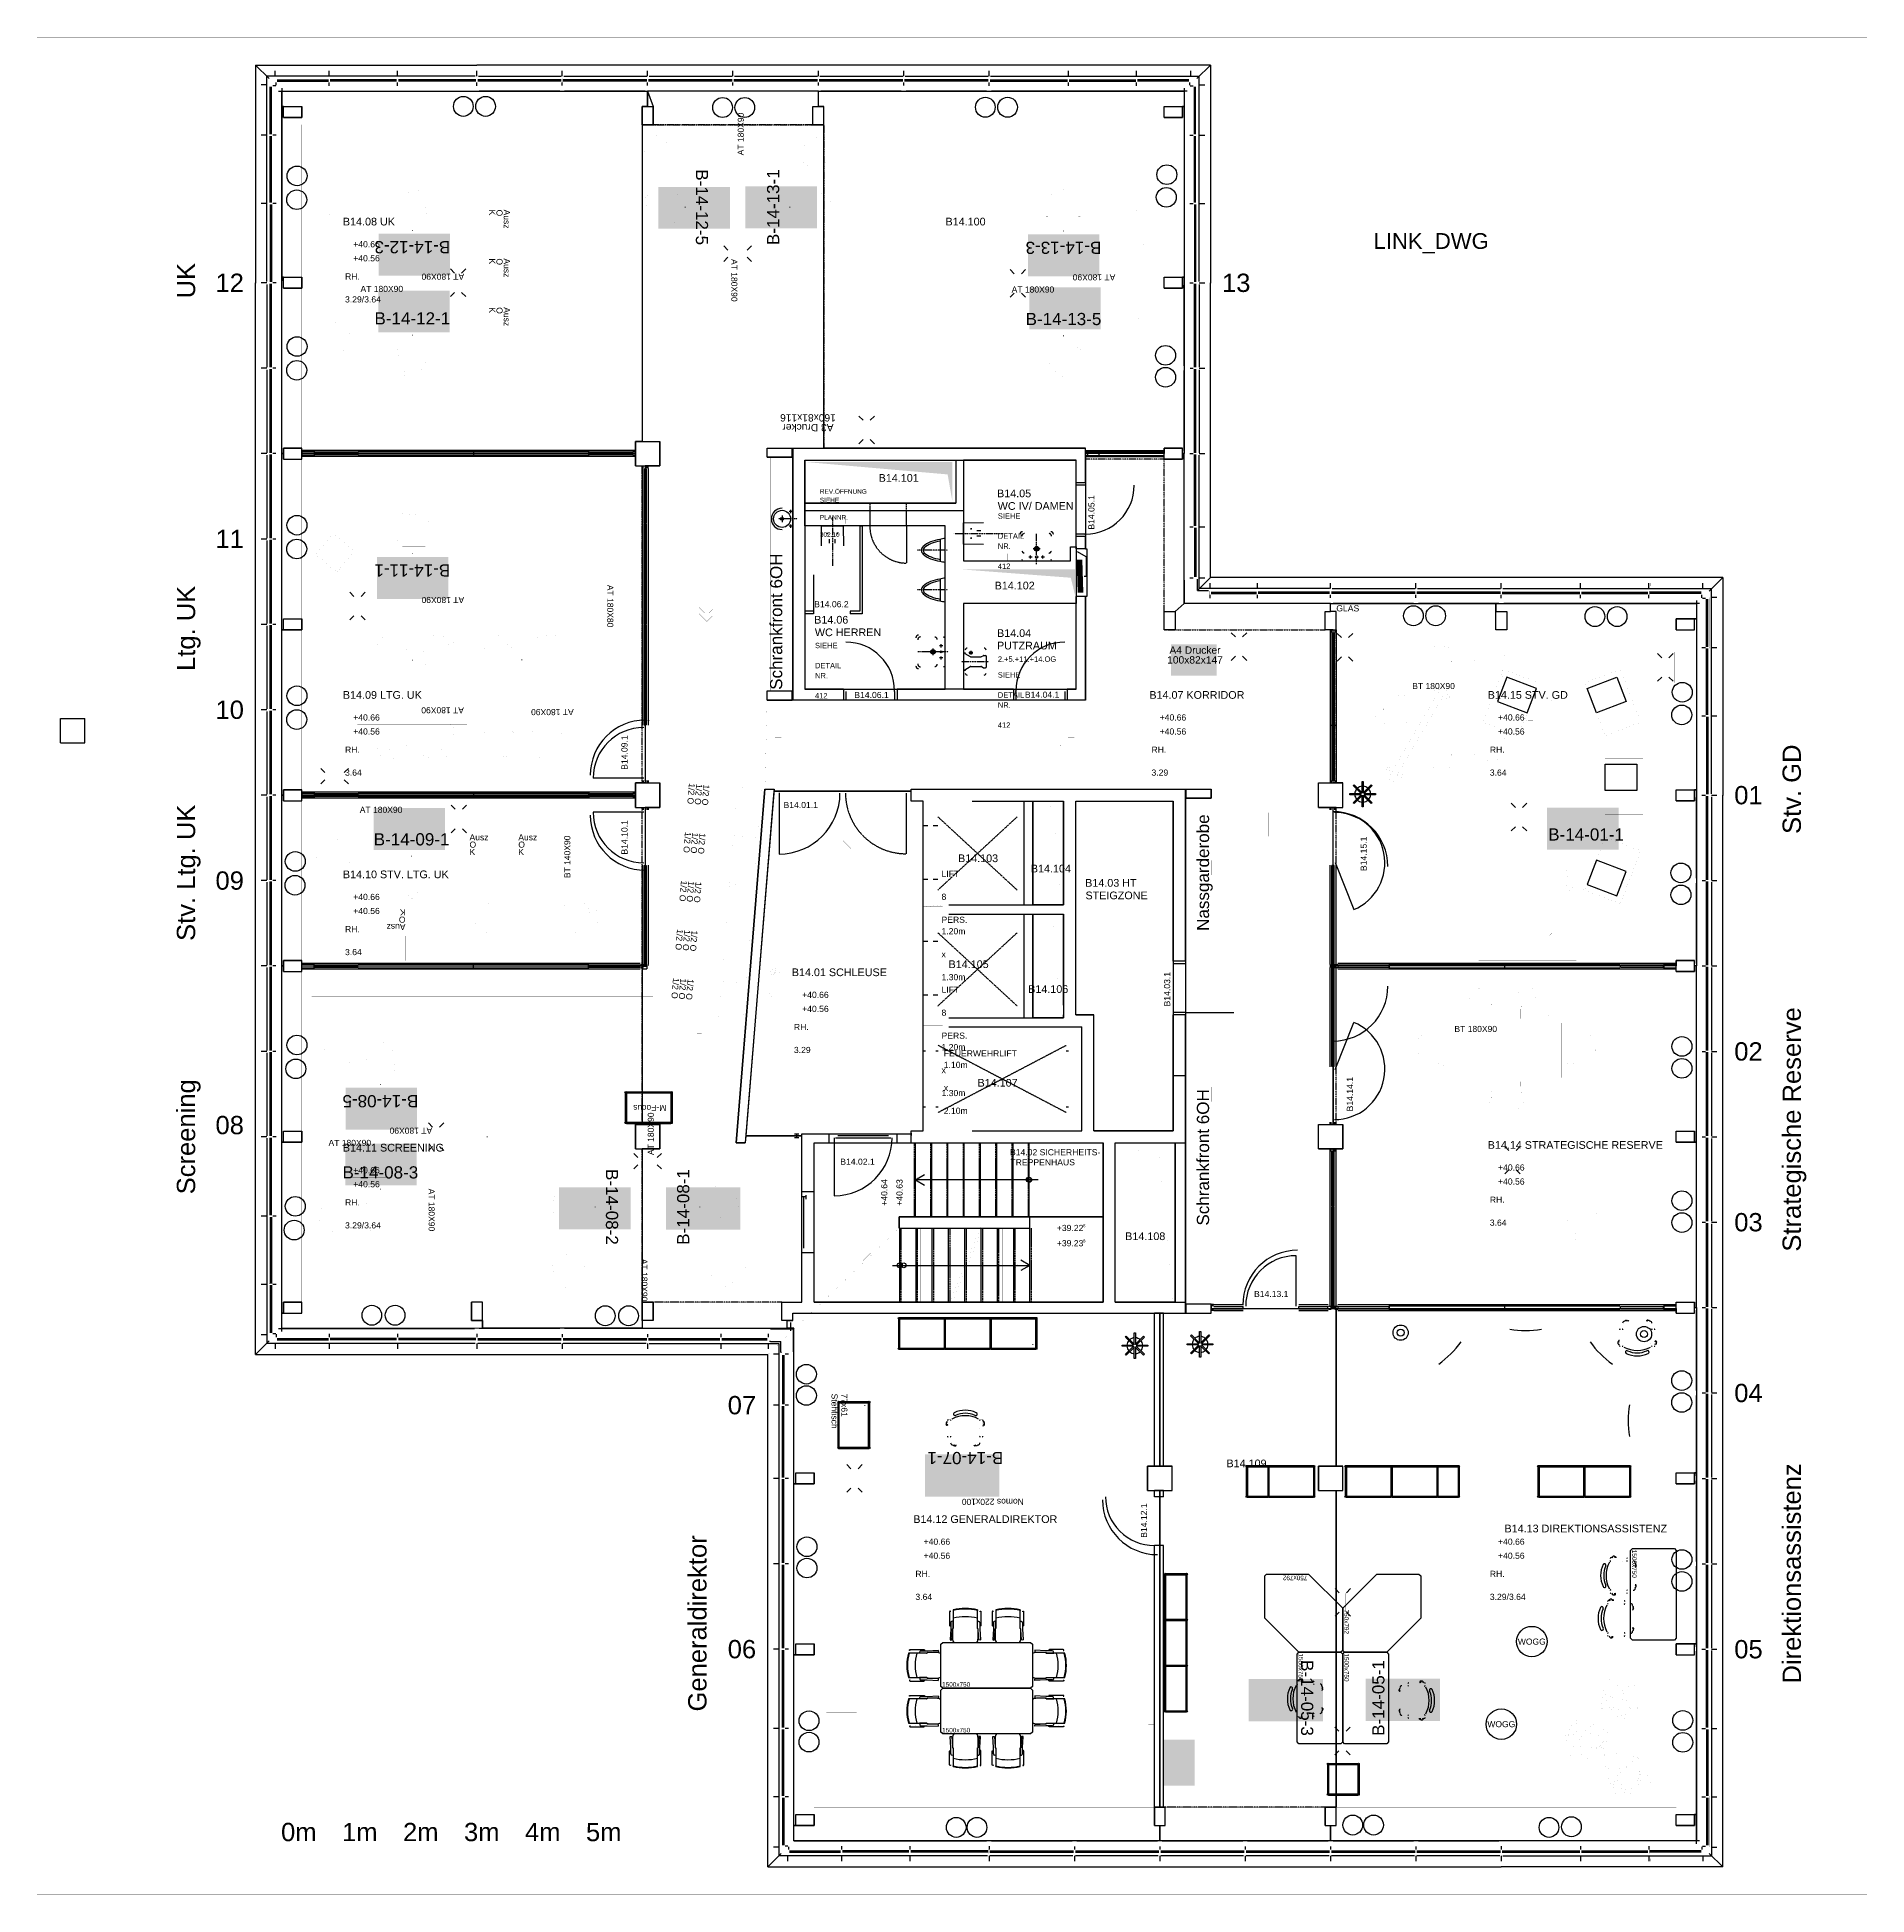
# Model space of a CAD drawing. Extents: x 7690 to 8871, y -6511 to -5312.
import ezdxf
from ezdxf.enums import TextEntityAlignment as Align

# ---------------------------------------------------------------- set-up
doc = ezdxf.new("R2010")
doc.units = 0
doc.header["$MEASUREMENT"] = 0
for name, pattern in [('DASHES', [0.75, 0.5, -0.25]), ('DOT_DASH', [1, 0, -0.25, 0.5, -0.25]), ('LONG_DASHES', [1.5, 1, -0.5]), ('SHORT_DASHES', [0.375, 0.25, -0.125])]:
    doc.linetypes.add(name, pattern=pattern)
doc.layers.get('0').update_dxf_attribs({"linetype": 'CONTINUOUS'})
for name, color, linetype in [('72US002D01_LINIEN-ZUBEHÖR', 7, 'CONTINUOUS'), ('72USSH2D01_LINIEN-MITTEL', 7, 'CONTINUOUS'), ('A-ALLG-BESCHRIFTUNG_08', 7, 'CONTINUOUS'), ('A-ALLG-BESCHRIFTUNG_10', 7, 'CONTINUOUS'), ('A-HILFS-LINIEN', 7, 'CONTINUOUS'), ('A-NEU-ANSICHT', 7, 'CONTINUOUS'), ('A-NEU-AUSSPARUNG', 7, 'CONTINUOUS'), ('A-NEU-BÜROTRENNWAND-DAEMMUNG', 7, 'CONTINUOUS'), ('A-NEU-BÜROTRENNWAND-FEIN', 7, 'CONTINUOUS'), ('A-NEU-BÜROTRENNWAND-GROB', 7, 'CONTINUOUS'), ('A-NEU-BÜROTRENNWAND-TÜRPOSITION', 7, 'CONTINUOUS'), ('A-NEU-GRUNDRISS', 7, 'CONTINUOUS'), ('A-NEU-LINIEN', 7, 'CONTINUOUS'), ('A-NEU-MOEBLIERUNG', 7, 'CONTINUOUS'), ('A-NEU-TÜRPOSITIONEN', 7, 'CONTINUOUS'), ('A-NEU-WAND-BACKSTEIN', 7, 'CONTINUOUS'), ('A-NEU-WAND-BETON', 7, 'CONTINUOUS'), ('A-NEU-WAND-DAEMMUNG', 7, 'CONTINUOUS'), ('A-NEU-WAND-NICHT_TRAGEND', 7, 'CONTINUOUS'), ('A-NEU-WANDERDBEBEN', 7, 'CONTINUOUS'), ('BWZ121_GF-POLYGON', 7, 'CONTINUOUS'), ('BWZ122_NGF-POLYGON', 7, 'CONTINUOUS'), ('FM_OBJEKT_ARBEITSPLATZ', 7, 'CONTINUOUS'), ('FM_OBJEKT_DOSE', 7, 'CONTINUOUS'), ('FM_OBJEKT_GESCHOSS', 7, 'CONTINUOUS'), ('FM_OBJEKT_INFORMATIK', 7, 'CONTINUOUS'), ('FM_OBJEKT_MOEBEL', 7, 'CONTINUOUS'), ('FM_OBJEKT_RAUM', 7, 'CONTINUOUS'), ('FM_OBJEKT_SICHERHEIT', 7, 'CONTINUOUS'), ('FM_RAHMEN_LINK', 7, 'CONTINUOUS'), ('IKB_LAYER', 7, 'CONTINUOUS'), ('R0_MOBILIAR', 7, 'CONTINUOUS'), ('R0_MOBILIAR_2D_BEDIENUNG', 7, 'CONTINUOUS'), ('R0_MOBILIAR_2D_LINIEN', 7, 'CONTINUOUS'), ('R0_MOBILIAR_ATT_FACH', 7, 'CONTINUOUS'), ('R0_MOBILIAR_ATT_TISCH_TYP', 7, 'CONTINUOUS'), ('R0_MOBILIAR_PERIMETERNUMMERIERU', 7, 'CONTINUOUS'), ('R0_MOBILIAR_TEXT', 7, 'CONTINUOUS'), ('Z0_NEU', 7, 'CONTINUOUS'), ('Z1_POLYGONE_FLÄCHENNACHWEIS', 7, 'CONTINUOUS'), ('ZKOPF_UND_RAHMEN', 7, 'CONTINUOUS')]:
    doc.layers.add(name, color=color, linetype=linetype)
doc.styles.add('ARIAL', font='ARIAL')

msp = doc.modelspace()

# ---------------------------------------------------------------- texts
at = {"layer": 'A-ALLG-BESCHRIFTUNG_10', "color": 250, "linetype": 'Continuous', "style": 'ARIAL'}
for s, height, p in [('B14.08 UK', 4.97127, (7887.4155, -5433.7992)), ('B14.100', 4.97127, (8276.4746, -5433.7992)), ('+40.66', 3.9767, (7894.0854, -5447.9062)), ('+40.56', 3.9767, (7894.0854, -5456.9613)), ('RH.', 3.9767, (7888.7744, -5468.6913)), ('3.29/3.64', 3.9767, (7888.7744, -5483.5058)), ('B14.101', 4.97127, (8233.3027, -5599.2411)), ('SIEHE', 2.98276, (8195.3555, -5612.5595)), ('REV.ÖFFNUNG', 2.982761, (8195.3555, -5607.0036)), ('B14.05', 4.97127, (8309.7324, -5609.2465)), ('PLANNR.', 2.98276, (8195.3555, -5623.6713)), ('WC IV/ DAMEN', 4.971271, (8310.1582, -5617.3485)), ('SIEHE', 3.47989, (8310.2422, -5623.0801)), ('302.10', 2.98276, (8195.3555, -5634.7831)), ('DETAIL', 3.47989, (8310.2422, -5636.0438)), ('NR.', 3.47989, (8310.2422, -5642.5257)), ('412', 3.47989, (8310.2422, -5655.4894)), ('B14.102', 4.97127, (8308.1836, -5668.7128)), ('GLAS', 3.97701, (8528.7598, -5682.9251)), ('WC HERREN', 4.97127, (8192.1152, -5698.8812)), ('B14.06', 4.97127, (8191.6909, -5690.7787)), ('B14.04', 4.97127, (8309.7324, -5699.4232)), ('SIEHE', 3.47989, (8192.1992, -5706.6611)), ('PUTZRAUM', 4.97127, (8309.707, -5707.4408)), ('DETAIL', 3.47989, (8192.1992, -5719.6249)), ('2.+5.+11.+14.OG', 3.479888, (8310.2422, -5715.4546)), ('NR.', 3.47989, (8192.1992, -5726.1067)), ('SIEHE', 3.47989, (8310.2422, -5725.6392)), ('B14.09 LTG. UK', 4.971268, (7887.4155, -5739.2982)), ('412', 3.47989, (8192.1992, -5739.0705)), ('DETAIL', 3.47989, (8310.2422, -5738.6029)), ('NR.', 3.47989, (8310.2422, -5745.0848)), ('B14.07 KORRIDOR', 4.971268, (8408.0703, -5739.3016)), ('B14.15 STV. GD', 4.971268, (8626.5234, -5739.2982)), ('+40.66', 3.9767, (7894.0854, -5753.3407)), ('412', 3.47989, (8310.2422, -5758.0485)), ('+40.66', 3.9767, (8414.7402, -5753.3407)), ('+40.66', 3.9767, (8633.1934, -5753.3407)), ('+40.56', 3.9767, (7894.0854, -5762.3959)), ('+40.56', 3.9767, (8414.7402, -5762.3959)), ('+40.56', 3.9767, (8633.1934, -5762.3959)), ('RH.', 3.9767, (7888.7744, -5774.1259)), ('RH.', 3.9767, (8409.4297, -5774.1259)), ('RH.', 3.9767, (8627.8828, -5774.1259)), ('3.64', 3.9767, (7888.7744, -5788.9404)), ('3.29', 3.9767, (8409.4297, -5788.9404)), ('3.64', 3.9767, (8627.8828, -5788.9404)), ('B14.10 STV. LTG. UK', 4.971268, (7887.4155, -5855.1224)), ('B14.103', 4.97127, (8284.5488, -5844.7216)), ('B14.104', 4.97127, (8331.5801, -5851.3588)), ('B14.03 HT', 4.97127, (8366.6426, -5860.5927)), ('+40.66', 3.9767, (7894.0854, -5869.1654)), ('+40.56', 3.9767, (7894.0854, -5878.2206)), ('STEIGZONE', 4.97127, (8366.8398, -5868.6986)), ('RH.', 3.9767, (7888.7744, -5889.9501)), ('3.64', 3.9767, (7888.7744, -5904.7646)), ('B14.105', 4.97127, (8278.459, -5913.0975)), ('B14.01 SCHLEUSE', 4.971271, (8177.231, -5918.3114)), ('+40.66', 3.9767, (8183.9019, -5932.3544)), ('B14.106', 4.97127, (8329.8496, -5929.1381)), ('+40.56', 3.9767, (8183.9019, -5941.4091)), ('RH.', 3.9767, (8178.5903, -5953.1391)), ('3.29', 3.9767, (8178.5903, -5967.9536)), ('B14.107', 4.97127, (8297.1563, -5989.6395)), ('B14.11 SCREENING', 4.971268, (7887.4155, -6031.4999)), ('B14.02 SICHERHEITS-', 3.977014, (8318.0801, -6033.9529)), ('B14.14 STRATEGISCHE RESERVE', 4.971268, (8626.5234, -6029.7616)), ('+40.66', 3.9767, (7894.0854, -6045.5429)), ('TREPPENHAUS', 3.977014, (8318.3574, -6040.4334)), ('+40.66', 3.9767, (8633.1934, -6043.8046)), ('+40.56', 3.9767, (7894.0854, -6054.598)), ('+40.56', 3.9767, (8633.1934, -6052.8598)), ('RH.', 3.9767, (7888.7744, -6066.328)), ('RH.', 3.9767, (8627.8828, -6064.5893)), ('3.29/3.64', 3.9767, (7888.7744, -6081.1425)), ('3.64', 3.9767, (8627.8828, -6079.4038)), ('B14.108', 4.97127, (8392.4902, -6088.6654)), ('B14.109', 4.97127, (8457.8613, -6235.2924)), ('B14.12 GENERALDIREKTOR', 4.971268, (8255.6582, -6271.267)), ('+40.66', 3.9767, (8262.3281, -6285.3061)), ('+40.66', 3.9767, (8633.1934, -6285.3061)), ('B14.13 DIREKTIONSASSISTENZ', 4.971268, (8637.3691, -6277.3041)), ('+40.56', 3.9767, (8262.3281, -6294.3612)), ('+40.56', 3.9767, (8633.1934, -6294.3612)), ('RH.', 3.9767, (8257.0156, -6306.0912)), ('RH.', 3.9767, (8627.8828, -6306.0912)), ('3.64', 3.9767, (8257.0156, -6320.9057)), ('3.29/3.64', 3.9767, (8627.8828, -6320.9057))]:
    msp.add_text(s, height=height, dxfattribs=at).set_placement(p)
at = {"layer": 'A-NEU-BÜROTRENNWAND-TÜRPOSITION', "color": 250, "linetype": 'Continuous', "style": 'ARIAL'}
for s, p in [('B14.09.1', (8071.1775, -5785.1401)), ('B14.10.1', (8071.1775, -5839.8647)), ('B14.15.1', (8548.3812, -5850.4946)), ('B14.14.1', (8539.5237, -6005.6123)), ('B14.12.1', (8406.5706, -6280.8086))]:
    msp.add_text(s, height=3.97701, rotation=90, dxfattribs=at).set_placement(p)
msp.add_text('B14.13.1', height=3.97701, dxfattribs=at).set_placement((8475.627, -6125.4378))
at = {"layer": 'A-NEU-TÜRPOSITIONEN', "color": 6, "linetype": 'Continuous', "style": 'ARIAL'}
for s, p in [('B14.05.1', (8372.639, -5630.1387)), ('B14.03.1', (8421.5101, -5937.8477))]:
    msp.add_text(s, height=3.97701, rotation=90, dxfattribs=at).set_placement(p)
for s, p in [('B14.06.2', (8191.6841, -5680.2396)), ('B14.06.1', (8217.5703, -5738.8343)), ('B14.04.1', (8327.7188, -5738.6375)), ('B14.01.1', (8171.856, -5809.8348)), ('B14.02.1', (8208.5293, -6040.0501))]:
    msp.add_text(s, height=3.97701, dxfattribs=at).set_placement(p)
at = {"layer": 'FM_OBJEKT_MOEBEL', "color": 250, "linetype": 'Continuous', "style": 'ARIAL'}
for s, height, rotation, p in [('.', 3.937, 180, (7932.2246, -5714.1548)), ('.', 3.937, 180, (8002.9395, -5713.937)), ('B-14-05-3', 7.87399, 270, (8506.0342, -6384.2012)), ('B-14-05-1', 7.87399, 90, (8559.8388, -6384.2007))]:
    msp.add_text(s, height=height, rotation=rotation, dxfattribs=at).set_placement(p, align=Align.CENTER)
for s, height, p in [('Ausz', 3.93699, (7969.1592, -5830.6636)), ('Ausz', 3.93699, (8000.6553, -5830.6636)), ('O', 3.937, (7969.1592, -5835.3882)), ('K', 3.937, (7969.1592, -5840.1128)), ('O', 3.937, (8000.6553, -5835.3882)), ('K', 3.937, (8000.6553, -5840.1128))]:
    msp.add_text(s, height=height, dxfattribs=at).set_placement(p)
at = {"layer": 'R0_MOBILIAR', "color": 1, "linetype": 'Continuous', "style": 'ARIAL'}
msp.add_text('B-14-01-1', height=7.87399, dxfattribs=at).set_placement((8690.0225, -5830.7949), align=Align.CENTER)
at = {"layer": 'R0_MOBILIAR', "color": 250, "linetype": 'Continuous', "style": 'ARIAL'}
msp.add_text('B-14-07-1', height=7.87399, rotation=180, dxfattribs=at).set_placement((8289.2373, -6225.4126), align=Align.CENTER)
at = {"layer": 'R0_MOBILIAR_ATT_FACH', "color": 3, "linetype": 'Continuous', "style": 'ARIAL'}
for p in [(8110.8457, -5793.7377), (8115.5537, -5794.123), (8120.2627, -5794.5087), (8108.2754, -5825.1284), (8112.9834, -5825.5141), (8117.6924, -5825.8994), (8105.7051, -5856.5195), (8110.4131, -5856.9047), (8115.1221, -5857.2905), (8103.1348, -5887.9101), (8107.8438, -5888.2958), (8112.5518, -5888.6816), (8100.5645, -5919.3012), (8105.2725, -5919.6865), (8109.9815, -5920.0722)]:
    msp.add_text('1/2 O', height=3.93699, rotation=265.3192, dxfattribs=at).set_placement(p)
at = {"layer": 'R0_MOBILIAR_ATT_TISCH_TYP', "color": 250, "linetype": 'Continuous', "style": 'ARIAL'}
msp.add_text('AT 180X80', height=3.93699, rotation=270, dxfattribs=at).set_placement((8058.0205, -5665.73))
at = {"layer": 'R0_MOBILIAR_PERIMETERNUMMERIERU', "color": 6, "linetype": 'Continuous', "style": 'ARIAL'}
for s, p in [('12', (7823.4946, -5476.6948)), ('11', (7823.4946, -5642.0483)), ('10', (7823.4946, -5752.2846)), ('09', (7823.4946, -5862.5199)), ('08', (7823.4956, -6020.3373)), ('07', (8154.2007, -6201.102)), ('06', (8154.2017, -6358.581))]:
    msp.add_text(s, height=11.81098, dxfattribs=at).set_placement(p, align=Align.RIGHT)
for s, p in [('13', (8454.9805, -5476.728)), ('01', (8785.6895, -5807.4028)), ('02', (8785.6914, -5972.789)), ('03', (8785.6914, -6083.0248)), ('04', (8785.6914, -6193.2607)), ('05', (8785.6895, -6358.6147))]:
    msp.add_text(s, height=11.81098, dxfattribs=at).set_placement(p)
at = {"layer": 'R0_MOBILIAR_TEXT', "color": 1, "linetype": 'Continuous', "style": 'ARIAL'}
for s, height, p in [('UK', 11.81098, (7792.0141, -5469.4282)), ('Ltg. UK', 11.81098, (7792.0141, -5693.8384)), ('Stv. GD', 11.81098, (8828.6948, -5797.6738)), ('Stv. Ltg. UK', 11.810978, (7792.0141, -5851.5803)), ('Strategische Reserve', 11.810978, (8828.6948, -6017.2744)), ('Screening', 11.81098, (7792.0141, -6022.0017)), ('Direktionsassistenz', 11.810978, (8828.6948, -6303.8169)), ('Generaldirektor', 11.810978, (8122.1513, -6336.0667))]:
    msp.add_text(s, height=height, rotation=90, dxfattribs=at).set_placement(p, align=Align.CENTER)
at = {"layer": 'Z0_NEU', "color": 1, "linetype": 'Continuous', "style": 'ARIAL'}
for s, p in [('Schrankfront 6OH', (8171.0278, -5733.5303)), ('Nassgarderobe', (8446.6162, -5889.1138)), ('Schrankfront 6OH', (8446.6162, -6079.2988))]:
    msp.add_text(s, height=7.873985, rotation=90, dxfattribs=at).set_placement(p)
at = {"layer": 'ZKOPF_UND_RAHMEN', "color": 6, "linetype": 'Continuous', "style": 'ARIAL'}
for s, p in [('0m', (7858.9409, -6476.6142)), ('1m', (7898.311, -6476.6142)), ('2m', (7937.6812, -6476.6142)), ('3m', (7977.0508, -6476.6142)), ('4m', (8016.4209, -6476.6142)), ('5m', (8055.7905, -6476.6142))]:
    msp.add_text(s, height=11.81098, dxfattribs=at).set_placement(p, align=Align.CENTER)

# ---------------------------------------------------------------- blocks, each defined once
blk = doc.blocks.new('*D22')
at = {"layer": 'FM_OBJEKT_GESCHOSS', "color": 250, "linetype": 'Continuous', "const_width": 0.00174}
blk.add_lwpolyline([(8161.6821, -6162.5566), (8161.6821, -6493.2646), (8778.2168, -6493.2646), (8778.2168, -5660.9834), (8447.5059, -5660.9834), (8447.5059, -5330.3032), (7830.9731, -5330.2744), (7830.9746, -5767.6758), (7720.7378, -5767.6758), (7720.7378, -5751.9277), (7704.9897, -5751.9277), (7704.9897, -5767.6758), (7720.7378, -5767.6758), (7720.7378, -5767.6758), (7830.9746, -5767.6758), (7830.9746, -6162.5566), (8161.6821, -6162.5566), (8246.5254, -6081.0605), (8246.5254, -6073.5806), (8330.5762, -6073.5806), (8330.5762, -6081.0605), (8246.5254, -6081.0605)], close=True, dxfattribs=at)
blk = doc.blocks.new('*D23')
at = {"layer": 'A-NEU-ANSICHT', "color": 250, "linetype": 'Continuous', "const_width": 0.00174}
for points in [[(8447.4063, -5803.499), (8448.3906, -5803.499), (8448.3906, -5850.7432), (8447.4063, -5850.7432)], [(8445.9883, -5849.5205), (8446.9727, -5849.5205), (8446.9727, -5897.3545), (8445.9883, -5897.3545)], [(8447.4063, -5896.1455), (8448.3906, -5896.1455), (8448.3906, -5943.9795), (8447.4063, -5943.9795)], [(8445.9883, -5942.7705), (8446.9727, -5942.7705), (8446.9727, -5990.6045), (8445.9883, -5990.6045)], [(8447.4063, -5989.3955), (8448.3906, -5989.3955), (8448.3906, -6037.2295), (8447.4063, -6037.2295)], [(8445.9883, -6036.0205), (8446.9727, -6036.0205), (8446.9727, -6083.8564), (8445.9883, -6083.8564)], [(8447.4063, -6082.6318), (8448.3906, -6082.6318), (8448.3906, -6129.876), (8447.4063, -6129.876)]]:
    blk.add_lwpolyline(points, close=True, dxfattribs=at)
blk = doc.blocks.new('*D24')
at = {"layer": 'A-NEU-ANSICHT', "color": 250, "linetype": 'Continuous', "const_width": 0.00174}
for points in [[(8161.2847, -5583.4209), (8162.269, -5583.4209), (8162.269, -5634.208), (8161.2847, -5634.208)], [(8162.7017, -5633.2236), (8163.686, -5633.2236), (8163.686, -5684.4053), (8162.7017, -5684.4053)], [(8161.2847, -5683.4209), (8162.269, -5683.4209), (8162.269, -5734.208), (8161.2847, -5734.208)]]:
    blk.add_lwpolyline(points, close=True, dxfattribs=at)
blk = doc.blocks.new('*D25')
at = {"layer": 'A-NEU-BÜROTRENNWAND-FEIN', "color": 250, "linetype": 'Continuous'}
blk.add_line((8081.6392, -5812.5732), (8049.0015, -5812.5732), dxfattribs=at)
at = {"layer": 'A-NEU-BÜROTRENNWAND-FEIN', "color": 250, "linetype": 'Continuous', "const_width": 0.00174}
for points in [[(8081.6392, -5812.5732), (8081.8755, -5812.5732), (8081.8755, -5845.2119), (8081.6392, -5845.2119)], [(8081.8755, -5812.5732), (8082.1118, -5812.5732), (8082.1118, -5845.2119), (8081.8755, -5845.2119)]]:
    blk.add_lwpolyline(points, close=True, dxfattribs=at)
at = {"layer": 'A-NEU-BÜROTRENNWAND-FEIN', "color": 250, "linetype": 'Continuous'}
blk.add_arc((8081.6392, -5812.5732), 32.6377, 180, 270, dxfattribs=at)
blk = doc.blocks.new('*D26')
at = {"layer": 'A-NEU-BÜROTRENNWAND-FEIN', "color": 250, "linetype": 'Continuous'}
blk.add_line((8081.6392, -5790.4873), (8049.0015, -5790.4873), dxfattribs=at)
at = {"layer": 'A-NEU-BÜROTRENNWAND-FEIN', "color": 250, "linetype": 'Continuous', "const_width": 0.00174}
for points in [[(8081.6392, -5757.8506), (8081.8755, -5757.8506), (8081.8755, -5790.4873), (8081.6392, -5790.4873)], [(8081.8755, -5757.8506), (8082.1118, -5757.8506), (8082.1118, -5790.4873), (8081.8755, -5790.4873)]]:
    blk.add_lwpolyline(points, close=True, dxfattribs=at)
at = {"layer": 'A-NEU-BÜROTRENNWAND-FEIN', "color": 250, "linetype": 'Continuous'}
blk.add_arc((8081.6392, -5790.4873), 32.6377, 90, 180, dxfattribs=at)
blk = doc.blocks.new('*D27')
at = {"layer": 'A-NEU-BÜROTRENNWAND-FEIN', "color": 250, "linetype": 'Continuous'}
for p, q in [((8083.647, -5588.9326), (8084.4341, -5588.9326)), ((8083.647, -5590.5459), (8083.647, -5588.9326)), ((8084.4341, -5590.5459), (8084.4341, -5588.9326))]:
    blk.add_line(p, q, dxfattribs=at)
blk = doc.blocks.new('*D28')
at = {"layer": 'A-NEU-BÜROTRENNWAND-FEIN', "color": 250, "linetype": 'Continuous'}
for p, q in [((8080.5767, -5588.9326), (8081.3638, -5588.9326)), ((8080.5767, -5590.5459), (8080.5767, -5588.9326)), ((8081.3638, -5590.5459), (8081.3638, -5588.9326))]:
    blk.add_line(p, q, dxfattribs=at)
blk = doc.blocks.new('*D29')
at = {"layer": 'A-NEU-BÜROTRENNWAND-GROB', "color": 250, "linetype": 'Continuous'}
for p, q in [((8081.3638, -5588.9326), (8083.647, -5588.9326)), ((8081.3638, -5590.5459), (8081.3638, -5588.9326)), ((8083.647, -5590.5459), (8083.647, -5588.9326))]:
    blk.add_line(p, q, dxfattribs=at)
blk = doc.blocks.new('*D30')
at = {"layer": 'A-NEU-GRUNDRISS', "color": 250, "linetype": 'Continuous'}
for p, q in [((8305.1816, -6482.9048), (8359.1191, -6482.9048)), ((8305.1816, -6483.7314), (8359.1191, -6483.7314)), ((8358.7168, -6486.0171), (8305.1816, -6486.0171)), ((8306.166, -6476.3335), (8358.1348, -6476.3335)), ((8359.709, -6480.1123), (8359.709, -6482.0796)), ((8359.709, -6486.0171), (8359.709, -6489.5728)), ((8304.5918, -6493.2603), (8359.709, -6493.2603))]:
    blk.add_line(p, q, dxfattribs=at)
at = {"layer": 'A-NEU-GRUNDRISS', "color": 250, "linetype": 'Continuous', "const_width": 0.00174}
for points in [[(8305.1816, -6482.0815), (8359.1191, -6482.0815), (8359.1191, -6484.5601), (8305.1816, -6484.5601)], [(8358.1348, -6476.3335), (8361.2852, -6476.3335), (8361.2852, -6481.4512), (8358.1348, -6481.4512)], [(8358.7168, -6484.8359), (8360.7031, -6484.8359), (8360.7031, -6486.0171), (8358.7168, -6486.0171)], [(8359.3164, -6482.0796), (8360.1035, -6482.0796), (8360.1035, -6484.5376), (8359.3164, -6484.5376)], [(8358.6367, -6487.8208), (8360.7832, -6487.8208), (8360.7832, -6489.5728), (8358.6367, -6489.5728)]]:
    blk.add_lwpolyline(points, close=True, dxfattribs=at)
blk = doc.blocks.new('*D31')
at = {"layer": 'A-NEU-GRUNDRISS', "color": 250, "linetype": 'Continuous'}
for p, q in [((8360.3008, -6482.9048), (8414.2363, -6482.9048)), ((8360.3008, -6483.7314), (8414.2363, -6483.7314)), ((8413.834, -6486.0171), (8360.3008, -6486.0171)), ((8361.2852, -6476.3335), (8413.252, -6476.3335)), ((8414.8281, -6480.1123), (8414.8281, -6482.0796)), ((8414.8281, -6486.0171), (8414.8281, -6489.5728)), ((8359.709, -6493.2603), (8414.8281, -6493.2603))]:
    blk.add_line(p, q, dxfattribs=at)
at = {"layer": 'A-NEU-GRUNDRISS', "color": 250, "linetype": 'Continuous', "const_width": 0.00174}
for points in [[(8360.3008, -6482.0815), (8414.2363, -6482.0815), (8414.2363, -6484.5601), (8360.3008, -6484.5601)], [(8413.252, -6476.3335), (8416.4023, -6476.3335), (8416.4023, -6481.4512), (8413.252, -6481.4512)], [(8413.834, -6484.8359), (8415.8223, -6484.8359), (8415.8223, -6486.0171), (8413.834, -6486.0171)], [(8414.4336, -6482.0796), (8415.2207, -6482.0796), (8415.2207, -6484.5376), (8414.4336, -6484.5376)], [(8413.7539, -6487.8208), (8415.9004, -6487.8208), (8415.9004, -6489.5728), (8413.7539, -6489.5728)]]:
    blk.add_lwpolyline(points, close=True, dxfattribs=at)
blk = doc.blocks.new('*D32')
at = {"layer": 'A-NEU-GRUNDRISS', "color": 250, "linetype": 'Continuous'}
for p, q in [((8415.418, -6482.9048), (8469.3555, -6482.9048)), ((8415.418, -6483.7314), (8469.3555, -6483.7314)), ((8468.9531, -6486.0171), (8415.418, -6486.0171)), ((8416.4023, -6476.3335), (8468.3711, -6476.3335)), ((8469.9453, -6480.1123), (8469.9453, -6482.0796)), ((8469.9453, -6486.0171), (8469.9453, -6489.5728)), ((8414.8281, -6493.2603), (8469.9453, -6493.2603))]:
    blk.add_line(p, q, dxfattribs=at)
at = {"layer": 'A-NEU-GRUNDRISS', "color": 250, "linetype": 'Continuous', "const_width": 0.00174}
for points in [[(8415.418, -6482.0815), (8469.3555, -6482.0815), (8469.3555, -6484.5601), (8415.418, -6484.5601)], [(8468.3711, -6476.3335), (8471.5215, -6476.3335), (8471.5215, -6481.4512), (8468.3711, -6481.4512)], [(8468.9531, -6484.8359), (8470.9395, -6484.8359), (8470.9395, -6486.0171), (8468.9531, -6486.0171)], [(8469.5527, -6482.0796), (8470.3398, -6482.0796), (8470.3398, -6484.5376), (8469.5527, -6484.5376)], [(8468.873, -6487.8208), (8471.0195, -6487.8208), (8471.0195, -6489.5728), (8468.873, -6489.5728)]]:
    blk.add_lwpolyline(points, close=True, dxfattribs=at)
blk = doc.blocks.new('*D33')
at = {"layer": 'A-NEU-GRUNDRISS', "color": 250, "linetype": 'Continuous'}
for p, q in [((8470.5371, -6482.9048), (8524.4727, -6482.9048)), ((8470.5371, -6483.7314), (8524.4727, -6483.7314)), ((8524.0703, -6486.0171), (8470.5371, -6486.0171)), ((8471.5195, -6476.3335), (8523.4883, -6476.3335)), ((8525.0645, -6480.1123), (8525.0645, -6482.0796)), ((8525.0645, -6486.0171), (8525.0645, -6489.5728)), ((8469.9453, -6493.2603), (8525.0645, -6493.2603))]:
    blk.add_line(p, q, dxfattribs=at)
at = {"layer": 'A-NEU-GRUNDRISS', "color": 250, "linetype": 'Continuous', "const_width": 0.00174}
for points in [[(8470.5371, -6482.0815), (8524.4727, -6482.0815), (8524.4727, -6484.5601), (8470.5371, -6484.5601)], [(8523.4883, -6476.3335), (8526.6387, -6476.3335), (8526.6387, -6481.4512), (8523.4883, -6481.4512)], [(8524.0703, -6484.8359), (8526.0566, -6484.8359), (8526.0566, -6486.0171), (8524.0703, -6486.0171)], [(8524.6699, -6482.0796), (8525.457, -6482.0796), (8525.457, -6484.5376), (8524.6699, -6484.5376)], [(8523.9902, -6487.8208), (8526.1367, -6487.8208), (8526.1367, -6489.5728), (8523.9902, -6489.5728)]]:
    blk.add_lwpolyline(points, close=True, dxfattribs=at)
blk = doc.blocks.new('*D34')
at = {"layer": 'A-NEU-GRUNDRISS', "color": 250, "linetype": 'Continuous'}
for p, q in [((8525.6543, -6482.9048), (8579.5918, -6482.9048)), ((8525.6543, -6483.7314), (8579.5918, -6483.7314)), ((8579.1895, -6486.0171), (8525.6543, -6486.0171)), ((8526.6387, -6476.3335), (8578.6074, -6476.3335)), ((8580.1816, -6480.1123), (8580.1816, -6482.0796)), ((8580.1816, -6486.0171), (8580.1816, -6489.5728)), ((8525.0645, -6493.2603), (8580.1816, -6493.2603))]:
    blk.add_line(p, q, dxfattribs=at)
at = {"layer": 'A-NEU-GRUNDRISS', "color": 250, "linetype": 'Continuous', "const_width": 0.00174}
for points in [[(8525.6543, -6482.0815), (8579.5918, -6482.0815), (8579.5918, -6484.5601), (8525.6543, -6484.5601)], [(8578.6074, -6476.3335), (8581.7559, -6476.3335), (8581.7559, -6481.4512), (8578.6074, -6481.4512)], [(8579.1895, -6484.8359), (8581.1758, -6484.8359), (8581.1758, -6486.0171), (8579.1895, -6486.0171)], [(8579.7871, -6482.0796), (8580.5762, -6482.0796), (8580.5762, -6484.5376), (8579.7871, -6484.5376)], [(8579.1094, -6487.8208), (8581.2539, -6487.8208), (8581.2539, -6489.5728), (8579.1094, -6489.5728)]]:
    blk.add_lwpolyline(points, close=True, dxfattribs=at)
blk = doc.blocks.new('*D35')
at = {"layer": 'A-NEU-GRUNDRISS', "color": 250, "linetype": 'Continuous'}
for p, q in [((8580.7715, -6482.9048), (8634.709, -6482.9048)), ((8580.7715, -6483.7314), (8634.709, -6483.7314)), ((8634.3066, -6486.0171), (8580.7715, -6486.0171)), ((8581.7559, -6476.3335), (8633.7246, -6476.3335)), ((8635.2988, -6480.1123), (8635.2988, -6482.0796)), ((8635.2988, -6486.0171), (8635.2988, -6489.5728)), ((8580.1816, -6493.2603), (8635.2988, -6493.2603))]:
    blk.add_line(p, q, dxfattribs=at)
at = {"layer": 'A-NEU-GRUNDRISS', "color": 250, "linetype": 'Continuous', "const_width": 0.00174}
for points in [[(8580.7715, -6482.0815), (8634.709, -6482.0815), (8634.709, -6484.5601), (8580.7715, -6484.5601)], [(8633.7246, -6476.3335), (8636.875, -6476.3335), (8636.875, -6481.4512), (8633.7246, -6481.4512)], [(8634.3066, -6484.8359), (8636.293, -6484.8359), (8636.293, -6486.0171), (8634.3066, -6486.0171)], [(8634.9063, -6482.0796), (8635.6934, -6482.0796), (8635.6934, -6484.5376), (8634.9063, -6484.5376)], [(8634.2266, -6487.8208), (8636.373, -6487.8208), (8636.373, -6489.5728), (8634.2266, -6489.5728)]]:
    blk.add_lwpolyline(points, close=True, dxfattribs=at)
blk = doc.blocks.new('*D36')
at = {"layer": 'A-NEU-GRUNDRISS', "color": 250, "linetype": 'Continuous'}
for p, q in [((7830.9697, -6161.3721), (7830.9697, -6021.8057)), ((7830.9697, -6162.5532), (7830.9697, -6021.8057)), ((7838.2139, -6022.0024), (7834.6597, -6022.0029)), ((7838.2139, -6022.7988), (7838.2139, -6155.3101)), ((7840.5181, -6072.5928), (7840.5181, -6022.5933)), ((7841.3447, -6072.5928), (7841.3447, -6022.5933)), ((7844.3569, -6022.0024), (7842.1509, -6022.0024)), ((7847.8999, -6147.5928), (7847.8999, -6023.3804)), ((7838.2139, -6073.1841), (7834.6597, -6073.1841)), ((7840.5181, -6073.7734), (7840.5181, -6116.6875)), ((7841.3447, -6073.7734), (7841.3447, -6116.6875)), ((7844.3574, -6073.1836), (7842.1514, -6073.1836)), ((7838.2119, -6117.2783), (7834.6577, -6117.2783)), ((7840.5181, -6117.8687), (7840.5181, -6148.5771)), ((7841.3447, -6117.8687), (7841.3447, -6148.5771)), ((7844.355, -6117.2778), (7842.1489, -6117.2783)), ((7838.2134, -6149.7891), (7834.6592, -6149.7891)), ((7844.0205, -6149.168), (7842.1489, -6149.168)), ((7844.3564, -6149.4629), (7844.3564, -6151.373)), ((7845.9312, -6145.625), (7972.3076, -6145.625)), ((7878.6074, -6149.1685), (7878.6074, -6151.373)), ((7922.7012, -6149.1685), (7922.7012, -6151.373)), ((7973.8828, -6149.1685), (7973.8828, -6151.373)), ((7839.75, -6153.7739), (7830.9697, -6162.5532)), ((7830.9697, -6162.5532), (7973.916, -6162.5532)), ((7972.8901, -6155.3101), (7838.2139, -6155.3101)), ((7844.3564, -6155.311), (7843.7349, -6155.311)), ((7843.7349, -6155.311), (7843.7349, -6158.8652)), ((7844.9448, -6152.1997), (7878.0166, -6152.1997)), ((7844.9448, -6153.0264), (7878.0166, -6153.0264)), ((7878.6074, -6155.3105), (7878.6074, -6158.8657)), ((7922.1108, -6152.1958), (7879.1904, -6152.1997)), ((7922.1108, -6153.0225), (7879.1909, -6153.0264)), ((7922.7012, -6155.3105), (7922.7017, -6158.8657)), ((7973.292, -6152.1938), (7923.2925, -6152.1938)), ((7973.292, -6153.0205), (7923.2925, -6153.0205)), ((7973.8828, -6155.3105), (7973.8828, -6158.8657))]:
    blk.add_line(p, q, dxfattribs=at)
at = {"layer": 'A-NEU-GRUNDRISS', "color": 250, "linetype": 'Continuous', "const_width": 0.00174}
for points in [[(7834.6597, -6020.9624), (7836.4116, -6020.9624), (7836.4116, -6023.1084), (7834.6597, -6023.1084)], [(7838.2139, -6021.0093), (7839.395, -6021.0093), (7839.395, -6022.9961), (7838.2139, -6022.9961)], [(7839.687, -6022.5933), (7842.1489, -6022.5933), (7842.1489, -6072.5928), (7839.687, -6072.5928)], [(7839.6929, -6021.6084), (7842.1509, -6021.6084), (7842.1509, -6022.3955), (7839.6929, -6022.3955)], [(7842.7822, -6020.4277), (7847.8999, -6020.4277), (7847.8999, -6023.5771), (7842.7822, -6023.5771)], [(7834.6597, -6072.144), (7836.4116, -6072.144), (7836.4116, -6074.29), (7834.6597, -6074.29)], [(7838.2139, -6072.1904), (7839.395, -6072.1904), (7839.395, -6074.1772), (7838.2139, -6074.1772)], [(7839.687, -6073.7734), (7842.1489, -6073.7734), (7842.1489, -6116.6875), (7839.687, -6116.6875)], [(7839.6934, -6072.7896), (7842.1514, -6072.7896), (7842.1514, -6073.5771), (7839.6934, -6073.5771)], [(7842.7822, -6071.6089), (7847.8999, -6071.6089), (7847.8999, -6074.7583), (7842.7822, -6074.7583)], [(7834.6577, -6116.2383), (7836.4097, -6116.2383), (7836.4097, -6118.3843), (7834.6577, -6118.3843)], [(7838.2119, -6116.2852), (7839.3931, -6116.2852), (7839.3931, -6118.2715), (7838.2119, -6118.2715)], [(7839.6909, -6116.8843), (7842.1489, -6116.8843), (7842.1489, -6117.6714), (7839.6909, -6117.6714)], [(7839.6909, -6117.8687), (7842.1479, -6117.8687), (7842.1479, -6148.5771), (7839.6909, -6148.5771)], [(7842.7817, -6115.7031), (7847.8999, -6115.7031), (7847.8999, -6118.8525), (7842.7817, -6118.8525)], [(7834.6592, -6149.168), (7836.4111, -6149.168), (7836.4111, -6149.7891), (7834.6592, -6149.7891)], [(7838.2139, -6148.1748), (7839.395, -6148.1748), (7839.395, -6150.1616), (7838.2139, -6150.1616)], [(7839.6909, -6148.7739), (7842.1489, -6148.7739), (7842.1489, -6149.5615), (7839.6909, -6149.5615)], [(7839.75, -6149.7583), (7842.0728, -6149.7583), (7842.0728, -6151.4512), (7843.7676, -6151.4512), (7843.7676, -6153.7739), (7839.75, -6153.7739)], [(7842.7817, -6145.625), (7847.8999, -6145.625), (7847.8999, -6150.7427), (7842.7817, -6150.7427)], [(7877.0327, -6145.625), (7880.1821, -6145.625), (7880.1821, -6150.7432), (7877.0327, -6150.7432)], [(7921.1265, -6145.625), (7924.2759, -6145.625), (7924.2759, -6150.7432), (7921.1265, -6150.7432)], [(7972.3081, -6145.625), (7975.4575, -6145.625), (7975.4575, -6150.7432), (7972.3081, -6150.7432)], [(7843.3633, -6154.1289), (7845.3501, -6154.1289), (7845.3501, -6155.3101), (7843.3633, -6155.3101)], [(7843.7349, -6157.1133), (7844.3564, -6157.1133), (7844.3564, -6158.8652), (7843.7349, -6158.8652)], [(7843.9624, -6151.373), (7844.75, -6151.373), (7844.75, -6153.8311), (7843.9624, -6153.8311)], [(7844.9448, -6151.373), (7878.0166, -6151.373), (7878.0166, -6153.853), (7844.9448, -6153.853)], [(7877.5679, -6157.1138), (7879.7134, -6157.1138), (7879.7134, -6158.8657), (7877.5679, -6158.8657)], [(7877.6147, -6154.1289), (7879.6011, -6154.1289), (7879.6011, -6155.3101), (7877.6147, -6155.3101)], [(7878.2139, -6151.373), (7879.001, -6151.373), (7879.001, -6153.8311), (7878.2139, -6153.8311)], [(7922.1104, -6151.3691), (7879.1904, -6151.3726), (7879.1909, -6153.853), (7922.1108, -6153.8491)], [(7921.6616, -6157.1138), (7923.8076, -6157.1138), (7923.8076, -6158.8657), (7921.6616, -6158.8657)], [(7921.7085, -6154.1289), (7923.6953, -6154.1289), (7923.6953, -6155.3101), (7921.7085, -6155.3101)], [(7922.3076, -6151.373), (7923.0952, -6151.373), (7923.0952, -6153.8311), (7922.3076, -6153.8311)], [(7923.2925, -6151.3706), (7973.292, -6151.3706), (7973.292, -6153.8491), (7923.2925, -6153.8491)], [(7972.8096, -6157.1138), (7974.9556, -6157.1138), (7974.9556, -6158.8657), (7972.8096, -6158.8657)], [(7972.8901, -6154.1289), (7974.8765, -6154.1289), (7974.8765, -6155.3101), (7972.8901, -6155.3101)], [(7973.4888, -6151.373), (7974.2764, -6151.373), (7974.2764, -6153.8311), (7973.4888, -6153.8311)]]:
    blk.add_lwpolyline(points, close=True, dxfattribs=at)
blk = doc.blocks.new('*D37')
at = {"layer": 'A-NEU-GRUNDRISS', "color": 250, "linetype": 'Continuous'}
for p, q in [((8761.2832, -6478.3008), (8761.2832, -6354.0884)), ((8764.8262, -6352.7104), (8767.0332, -6352.7104)), ((8767.8379, -6403.3008), (8767.8379, -6353.3013)), ((8768.666, -6403.3008), (8768.666, -6353.3013)), ((8770.9688, -6352.7104), (8774.5234, -6352.7109)), ((8770.9688, -6353.5068), (8770.9688, -6486.0181)), ((8778.2129, -6492.0801), (8778.2129, -6352.5137)), ((8778.2129, -6493.2612), (8778.2129, -6352.5137)), ((8764.8262, -6403.8916), (8767.0313, -6403.8916)), ((8767.8379, -6404.4814), (8767.8379, -6447.3955)), ((8768.666, -6404.4814), (8768.666, -6447.3955)), ((8770.9688, -6403.8921), (8774.5234, -6403.8921)), ((8764.8281, -6447.9858), (8767.0332, -6447.9863)), ((8767.8379, -6448.5767), (8767.8379, -6479.2852)), ((8768.666, -6448.5767), (8768.666, -6479.2852)), ((8770.9707, -6447.9863), (8774.5254, -6447.9863)), ((8635.3008, -6479.8765), (8635.3008, -6482.0811)), ((8635.3008, -6486.0186), (8635.3008, -6489.5737)), ((8635.8906, -6482.9019), (8685.8906, -6482.9019)), ((8635.8906, -6483.7285), (8685.8906, -6483.7285)), ((8636.293, -6486.0181), (8770.9688, -6486.0181)), ((8763.252, -6476.333), (8636.875, -6476.333)), ((8686.4824, -6479.8765), (8686.4824, -6482.0811)), ((8686.4824, -6486.0186), (8686.4824, -6489.5737)), ((8687.0723, -6482.9038), (8729.9922, -6482.9077)), ((8687.0723, -6483.7305), (8729.9922, -6483.7344)), ((8730.5762, -6479.8765), (8730.5762, -6482.0811)), ((8730.5762, -6486.0186), (8730.5762, -6489.5737)), ((8764.2383, -6482.9077), (8731.166, -6482.9077)), ((8764.2383, -6483.7344), (8731.166, -6483.7344)), ((8764.8262, -6480.1709), (8764.8262, -6482.0811)), ((8764.8262, -6486.019), (8765.4492, -6486.019)), ((8765.1621, -6479.876), (8767.0332, -6479.876)), ((8765.4492, -6486.019), (8765.4492, -6489.5728)), ((8769.4336, -6484.4819), (8778.2129, -6493.2612)), ((8770.9707, -6480.4971), (8774.5234, -6480.4971)), ((8778.2129, -6493.2612), (8635.2676, -6493.2612))]:
    blk.add_line(p, q, dxfattribs=at)
at = {"layer": 'A-NEU-GRUNDRISS', "color": 250, "linetype": 'Continuous', "const_width": 0.00174}
for points in [[(8766.4004, -6351.1357), (8761.2832, -6351.1357), (8761.2832, -6354.2852), (8766.4004, -6354.2852)], [(8769.4902, -6352.3164), (8767.0332, -6352.3164), (8767.0332, -6353.1035), (8769.4902, -6353.1035)], [(8769.4961, -6353.3013), (8767.0332, -6353.3013), (8767.0332, -6403.3008), (8769.4961, -6403.3008)], [(8770.9688, -6351.7173), (8769.7891, -6351.7173), (8769.7891, -6353.7041), (8770.9688, -6353.7041)], [(8774.5234, -6351.6704), (8772.7715, -6351.6704), (8772.7715, -6353.8164), (8774.5234, -6353.8164)], [(8766.4004, -6402.3169), (8761.2832, -6402.3169), (8761.2832, -6405.4663), (8766.4004, -6405.4663)], [(8769.4902, -6403.4976), (8767.0313, -6403.4976), (8767.0313, -6404.2852), (8769.4902, -6404.2852)], [(8769.4961, -6404.4814), (8767.0332, -6404.4814), (8767.0332, -6447.3955), (8769.4961, -6447.3955)], [(8770.9688, -6402.8984), (8769.7891, -6402.8984), (8769.7891, -6404.8853), (8770.9688, -6404.8853)], [(8774.5234, -6402.8521), (8772.7715, -6402.8521), (8772.7715, -6404.998), (8774.5234, -6404.998)], [(8766.4023, -6446.4111), (8761.2832, -6446.4111), (8761.2832, -6449.5605), (8766.4023, -6449.5605)], [(8769.4922, -6447.5923), (8767.0332, -6447.5923), (8767.0332, -6448.3794), (8769.4922, -6448.3794)], [(8769.4922, -6448.5767), (8767.0352, -6448.5767), (8767.0352, -6479.2852), (8769.4922, -6479.2852)], [(8770.9707, -6446.9932), (8769.791, -6446.9932), (8769.791, -6448.9795), (8770.9707, -6448.9795)], [(8774.5254, -6446.9463), (8772.7734, -6446.9463), (8772.7734, -6449.0923), (8774.5254, -6449.0923)], [(8636.875, -6476.333), (8633.7266, -6476.333), (8633.7266, -6481.4512), (8636.875, -6481.4512)], [(8636.293, -6484.8369), (8634.3066, -6484.8369), (8634.3066, -6486.0181), (8636.293, -6486.0181)], [(8635.6934, -6482.0811), (8634.9063, -6482.0811), (8634.9063, -6484.5391), (8635.6934, -6484.5391)], [(8685.8906, -6482.0786), (8635.8906, -6482.0786), (8635.8906, -6484.5571), (8685.8906, -6484.5571)], [(8688.0566, -6476.333), (8684.9082, -6476.333), (8684.9082, -6481.4512), (8688.0566, -6481.4512)], [(8687.4746, -6484.8369), (8685.4883, -6484.8369), (8685.4883, -6486.0181), (8687.4746, -6486.0181)], [(8686.875, -6482.0811), (8686.0879, -6482.0811), (8686.0879, -6484.5391), (8686.875, -6484.5391)], [(8687.0723, -6482.0771), (8729.9922, -6482.0806), (8729.9922, -6484.561), (8687.0723, -6484.5571)], [(8732.1504, -6476.333), (8729.002, -6476.333), (8729.002, -6481.4512), (8732.1504, -6481.4512)], [(8731.5684, -6484.8369), (8729.582, -6484.8369), (8729.582, -6486.0181), (8731.5684, -6486.0181)], [(8730.9688, -6482.0811), (8730.1816, -6482.0811), (8730.1816, -6484.5391), (8730.9688, -6484.5391)], [(8764.2383, -6482.0811), (8731.166, -6482.0811), (8731.166, -6484.561), (8764.2383, -6484.561)], [(8766.4023, -6476.333), (8761.2832, -6476.333), (8761.2832, -6481.4507), (8766.4023, -6481.4507)], [(8765.8203, -6484.8369), (8763.834, -6484.8369), (8763.834, -6486.0181), (8765.8203, -6486.0181)], [(8765.2207, -6482.0811), (8764.4336, -6482.0811), (8764.4336, -6484.5391), (8765.2207, -6484.5391)], [(8769.4336, -6480.4663), (8767.1113, -6480.4663), (8767.1113, -6482.1592), (8765.416, -6482.1592), (8765.416, -6484.4819), (8769.4336, -6484.4819)], [(8769.4922, -6479.4819), (8767.0332, -6479.4819), (8767.0332, -6480.2695), (8769.4922, -6480.2695)], [(8770.9688, -6478.8828), (8769.7891, -6478.8828), (8769.7891, -6480.8696), (8770.9688, -6480.8696)], [(8774.5234, -6479.876), (8772.7715, -6479.876), (8772.7715, -6480.4971), (8774.5234, -6480.4971)], [(8636.373, -6487.8218), (8634.2285, -6487.8218), (8634.2285, -6489.5737), (8636.373, -6489.5737)], [(8687.5215, -6487.8218), (8685.375, -6487.8218), (8685.375, -6489.5737), (8687.5215, -6489.5737)], [(8731.6152, -6487.8218), (8729.4688, -6487.8218), (8729.4688, -6489.5737), (8731.6152, -6489.5737)], [(8765.4492, -6487.8208), (8764.8262, -6487.8208), (8764.8262, -6489.5728), (8765.4492, -6489.5728)]]:
    blk.add_lwpolyline(points, close=True, dxfattribs=at)
blk = doc.blocks.new('*D38')
at = {"layer": 'A-NEU-GRUNDRISS', "color": 250, "linetype": 'Continuous'}
for p, q in [((8778.2129, -5660.98), (8635.2676, -5660.98)), ((8635.3008, -5668.2227), (8635.3008, -5664.6675)), ((8635.8906, -5670.5127), (8685.8906, -5670.5127)), ((8636.293, -5668.2227), (8770.9688, -5668.2227)), ((8686.4824, -5668.2227), (8686.4824, -5664.6675)), ((8687.0723, -5670.5107), (8729.9922, -5670.5068)), ((8730.5762, -5668.2227), (8730.5762, -5664.6675)), ((8764.2383, -5670.5068), (8731.166, -5670.5068)), ((8764.8262, -5668.2222), (8765.4492, -5668.2222)), ((8765.4492, -5668.2222), (8765.4492, -5664.668)), ((8769.4336, -5669.7588), (8778.2129, -5660.98)), ((8770.9688, -5800.7339), (8770.9688, -5668.2227)), ((8778.2129, -5660.98), (8778.2129, -5801.7275)), ((8778.2129, -5662.1611), (8778.2129, -5801.7275)), ((8635.3008, -5674.3647), (8635.3008, -5672.1602)), ((8635.8906, -5671.3394), (8685.8906, -5671.3394)), ((8763.252, -5677.9082), (8636.875, -5677.9082)), ((8686.4824, -5674.3647), (8686.4824, -5672.1602)), ((8687.0723, -5671.3374), (8729.9922, -5671.3335)), ((8730.5762, -5674.3647), (8730.5762, -5672.1602)), ((8764.2383, -5671.3335), (8731.166, -5671.3335)), ((8761.2832, -5675.9399), (8761.2832, -5800.1528)), ((8764.8262, -5674.0703), (8764.8262, -5672.1602)), ((8765.1621, -5674.3652), (8767.0332, -5674.3652)), ((8767.8379, -5705.6646), (8767.8379, -5674.9561)), ((8768.666, -5705.6646), (8768.666, -5674.9561)), ((8770.9707, -5673.7437), (8774.5234, -5673.7437)), ((8764.8281, -5706.2549), (8767.0332, -5706.2549)), ((8767.8379, -5749.7593), (8767.8379, -5706.8457)), ((8768.666, -5749.7593), (8768.666, -5706.8457)), ((8770.9707, -5706.2549), (8774.5254, -5706.2544)), ((8764.8262, -5750.3496), (8767.0313, -5750.3491)), ((8767.8379, -5750.9399), (8767.8379, -5800.9399)), ((8768.666, -5750.9399), (8768.666, -5800.9399)), ((8770.9688, -5750.3491), (8774.5234, -5750.3491)), ((8764.8262, -5801.5308), (8767.0332, -5801.5308)), ((8770.9688, -5801.5303), (8774.5234, -5801.5303))]:
    blk.add_line(p, q, dxfattribs=at)
at = {"layer": 'A-NEU-GRUNDRISS', "color": 250, "linetype": 'Continuous', "const_width": 0.00174}
for points in [[(8636.373, -5666.4194), (8634.2285, -5666.4194), (8634.2285, -5664.6675), (8636.373, -5664.6675)], [(8636.293, -5669.4038), (8634.3066, -5669.4038), (8634.3066, -5668.2227), (8636.293, -5668.2227)], [(8635.6934, -5672.1602), (8634.9063, -5672.1602), (8634.9063, -5669.7021), (8635.6934, -5669.7021)], [(8685.8906, -5672.1621), (8635.8906, -5672.1621), (8635.8906, -5669.6841), (8685.8906, -5669.6841)], [(8687.5215, -5666.4194), (8685.375, -5666.4194), (8685.375, -5664.6675), (8687.5215, -5664.6675)], [(8687.4746, -5669.4038), (8685.4883, -5669.4038), (8685.4883, -5668.2227), (8687.4746, -5668.2227)], [(8686.875, -5672.1602), (8686.0879, -5672.1602), (8686.0879, -5669.7021), (8686.875, -5669.7021)], [(8687.0723, -5672.1641), (8729.9922, -5672.1602), (8729.9922, -5669.6802), (8687.0723, -5669.6836)], [(8731.6152, -5666.4194), (8729.4688, -5666.4194), (8729.4688, -5664.6675), (8731.6152, -5664.6675)], [(8731.5684, -5669.4038), (8729.582, -5669.4038), (8729.582, -5668.2227), (8731.5684, -5668.2227)], [(8730.9688, -5672.1602), (8730.1816, -5672.1602), (8730.1816, -5669.7021), (8730.9688, -5669.7021)], [(8764.2383, -5672.1602), (8731.166, -5672.1602), (8731.166, -5669.6802), (8764.2383, -5669.6802)], [(8765.8203, -5669.4038), (8763.834, -5669.4038), (8763.834, -5668.2227), (8765.8203, -5668.2227)], [(8765.2207, -5672.1602), (8764.4336, -5672.1602), (8764.4336, -5669.7021), (8765.2207, -5669.7021)], [(8765.4492, -5666.4199), (8764.8262, -5666.4199), (8764.8262, -5664.668), (8765.4492, -5664.668)], [(8769.4336, -5673.7749), (8767.1113, -5673.7749), (8767.1113, -5672.082), (8765.416, -5672.082), (8765.416, -5669.7588), (8769.4336, -5669.7588)], [(8636.875, -5677.9082), (8633.7266, -5677.9082), (8633.7266, -5672.79), (8636.875, -5672.79)], [(8688.0566, -5677.9082), (8684.9082, -5677.9082), (8684.9082, -5672.79), (8688.0566, -5672.79)], [(8732.1504, -5677.9082), (8729.002, -5677.9082), (8729.002, -5672.79), (8732.1504, -5672.79)], [(8766.4023, -5677.9082), (8761.2832, -5677.9082), (8761.2832, -5672.7905), (8766.4023, -5672.7905)], [(8769.4922, -5674.7588), (8767.0332, -5674.7588), (8767.0332, -5673.9717), (8769.4922, -5673.9717)], [(8769.4922, -5705.6646), (8767.0352, -5705.6646), (8767.0352, -5674.9561), (8769.4922, -5674.9561)], [(8770.9688, -5675.3584), (8769.7891, -5675.3584), (8769.7891, -5673.3716), (8770.9688, -5673.3716)], [(8774.5234, -5674.3652), (8772.7715, -5674.3652), (8772.7715, -5673.7437), (8774.5234, -5673.7437)], [(8766.4023, -5707.8301), (8761.2832, -5707.8301), (8761.2832, -5704.6802), (8766.4023, -5704.6802)], [(8769.4922, -5706.6489), (8767.0332, -5706.6489), (8767.0332, -5705.8613), (8769.4922, -5705.8613)], [(8769.4961, -5749.7593), (8767.0332, -5749.7593), (8767.0332, -5706.8457), (8769.4961, -5706.8457)], [(8770.9707, -5707.248), (8769.791, -5707.248), (8769.791, -5705.2612), (8770.9707, -5705.2612)], [(8774.5254, -5707.2949), (8772.7734, -5707.2949), (8772.7734, -5705.1489), (8774.5254, -5705.1489)], [(8766.4004, -5751.9243), (8761.2832, -5751.9243), (8761.2832, -5748.7744), (8766.4004, -5748.7744)], [(8769.4902, -5750.7432), (8767.0313, -5750.7432), (8767.0313, -5749.9561), (8769.4902, -5749.9561)], [(8769.4961, -5800.9399), (8767.0332, -5800.9399), (8767.0332, -5750.9399), (8769.4961, -5750.9399)], [(8770.9688, -5751.3423), (8769.7891, -5751.3423), (8769.7891, -5749.356), (8770.9688, -5749.356)], [(8774.5234, -5751.3892), (8772.7715, -5751.3892), (8772.7715, -5749.2432), (8774.5234, -5749.2432)], [(8766.4004, -5803.1055), (8761.2832, -5803.1055), (8761.2832, -5799.9561), (8766.4004, -5799.9561)], [(8769.4902, -5801.9248), (8767.0332, -5801.9248), (8767.0332, -5801.1372), (8769.4902, -5801.1372)], [(8770.9688, -5802.5239), (8769.7891, -5802.5239), (8769.7891, -5800.5371), (8770.9688, -5800.5371)], [(8774.5234, -5802.5703), (8772.7715, -5802.5703), (8772.7715, -5800.4248), (8774.5234, -5800.4248)]]:
    blk.add_lwpolyline(points, close=True, dxfattribs=at)
blk = doc.blocks.new('*D39')
at = {"layer": 'A-NEU-GRUNDRISS', "color": 250, "linetype": 'Continuous'}
for p, q in [((8761.2852, -6351.1357), (8761.2852, -6299.167)), ((8765.0645, -6297.5923), (8767.0313, -6297.5923)), ((8767.8574, -6352.1196), (8767.8574, -6298.1826)), ((8768.6836, -6352.1196), (8768.6836, -6298.1826)), ((8770.9688, -6297.5923), (8774.5254, -6297.5923)), ((8770.9688, -6298.585), (8770.9688, -6352.1196)), ((8778.2129, -6352.7104), (8778.2129, -6297.5923))]:
    blk.add_line(p, q, dxfattribs=at)
at = {"layer": 'A-NEU-GRUNDRISS', "color": 250, "linetype": 'Continuous', "const_width": 0.00174}
for points in [[(8761.2852, -6299.167), (8761.2852, -6296.0176), (8766.4043, -6296.0176), (8766.4043, -6299.167)], [(8767.0313, -6297.9858), (8767.0313, -6297.1982), (8769.4902, -6297.1982), (8769.4902, -6297.9858)], [(8767.0332, -6352.1196), (8767.0332, -6298.1826), (8769.5117, -6298.1826), (8769.5117, -6352.1196)], [(8769.7871, -6298.585), (8769.7871, -6296.5981), (8770.9688, -6296.5981), (8770.9688, -6298.585)], [(8772.7734, -6298.665), (8772.7734, -6296.5195), (8774.5254, -6296.5195), (8774.5254, -6298.665)]]:
    blk.add_lwpolyline(points, close=True, dxfattribs=at)
blk = doc.blocks.new('*D40')
at = {"layer": 'A-NEU-GRUNDRISS', "color": 250, "linetype": 'Continuous'}
for p, q in [((8761.2852, -6296.0176), (8761.2852, -6244.0488)), ((8765.0645, -6242.4741), (8767.0313, -6242.4741)), ((8767.8574, -6297.0015), (8767.8574, -6243.0649)), ((8768.6836, -6297.0015), (8768.6836, -6243.0649)), ((8770.9688, -6242.4741), (8774.5254, -6242.4741)), ((8770.9688, -6243.4668), (8770.9688, -6297.0015)), ((8778.2129, -6297.5923), (8778.2129, -6242.4741))]:
    blk.add_line(p, q, dxfattribs=at)
at = {"layer": 'A-NEU-GRUNDRISS', "color": 250, "linetype": 'Continuous', "const_width": 0.00174}
for points in [[(8761.2852, -6244.0488), (8761.2852, -6240.8994), (8766.4043, -6240.8994), (8766.4043, -6244.0488)], [(8767.0313, -6242.8677), (8767.0313, -6242.0806), (8769.4902, -6242.0806), (8769.4902, -6242.8677)], [(8767.0332, -6297.0015), (8767.0332, -6243.0649), (8769.5117, -6243.0649), (8769.5117, -6297.0015)], [(8769.7871, -6243.4668), (8769.7871, -6241.4805), (8770.9688, -6241.4805), (8770.9688, -6243.4668)], [(8772.7734, -6243.5474), (8772.7734, -6241.4014), (8774.5254, -6241.4014), (8774.5254, -6243.5474)]]:
    blk.add_lwpolyline(points, close=True, dxfattribs=at)
blk = doc.blocks.new('*D41')
at = {"layer": 'A-NEU-GRUNDRISS', "color": 250, "linetype": 'Continuous'}
for p, q in [((8761.2852, -6240.8994), (8761.2852, -6188.9312)), ((8765.0645, -6187.3564), (8767.0313, -6187.3564)), ((8767.8574, -6241.8838), (8767.8574, -6187.9468)), ((8768.6836, -6241.8838), (8768.6836, -6187.9468)), ((8770.9688, -6187.3564), (8774.5254, -6187.3564)), ((8770.9688, -6188.3491), (8770.9688, -6241.8838)), ((8778.2129, -6242.4741), (8778.2129, -6187.3564))]:
    blk.add_line(p, q, dxfattribs=at)
at = {"layer": 'A-NEU-GRUNDRISS', "color": 250, "linetype": 'Continuous', "const_width": 0.00174}
for points in [[(8761.2852, -6188.9312), (8761.2852, -6185.7813), (8766.4043, -6185.7813), (8766.4043, -6188.9312)], [(8769.7871, -6188.3491), (8769.7871, -6186.3623), (8770.9688, -6186.3623), (8770.9688, -6188.3491)], [(8772.7734, -6188.4292), (8772.7734, -6186.2832), (8774.5254, -6186.2832), (8774.5254, -6188.4292)], [(8767.0313, -6187.75), (8767.0313, -6186.9624), (8769.4902, -6186.9624), (8769.4902, -6187.75)], [(8767.0332, -6241.8838), (8767.0332, -6187.9468), (8769.5117, -6187.9468), (8769.5117, -6241.8838)]]:
    blk.add_lwpolyline(points, close=True, dxfattribs=at)
blk = doc.blocks.new('*D42')
at = {"layer": 'A-NEU-GRUNDRISS', "color": 250, "linetype": 'Continuous'}
for p, q in [((8761.2852, -6185.7817), (8761.2852, -6133.813)), ((8765.0645, -6132.2383), (8767.0313, -6132.2383)), ((8767.8574, -6186.7656), (8767.8574, -6132.8286)), ((8768.6836, -6186.7656), (8768.6836, -6132.8286)), ((8770.9688, -6132.2383), (8774.5254, -6132.2383)), ((8770.9688, -6133.231), (8770.9688, -6186.7656)), ((8778.2129, -6187.3564), (8778.2129, -6132.2383))]:
    blk.add_line(p, q, dxfattribs=at)
at = {"layer": 'A-NEU-GRUNDRISS', "color": 250, "linetype": 'Continuous', "const_width": 0.00174}
for points in [[(8761.2852, -6133.813), (8761.2852, -6130.6636), (8766.4043, -6130.6636), (8766.4043, -6133.813)], [(8767.0313, -6132.6318), (8767.0313, -6131.8447), (8769.4902, -6131.8447), (8769.4902, -6132.6318)], [(8767.0332, -6186.7656), (8767.0332, -6132.8286), (8769.5117, -6132.8286), (8769.5117, -6186.7656)], [(8769.7871, -6133.231), (8769.7871, -6131.2441), (8770.9688, -6131.2441), (8770.9688, -6133.231)], [(8772.7734, -6133.3115), (8772.7734, -6131.1655), (8774.5254, -6131.1655), (8774.5254, -6133.3115)]]:
    blk.add_lwpolyline(points, close=True, dxfattribs=at)
blk = doc.blocks.new('*D43')
at = {"layer": 'A-NEU-GRUNDRISS', "color": 250, "linetype": 'Continuous'}
for p, q in [((8761.2852, -6130.6636), (8761.2852, -6078.6948)), ((8765.0645, -6077.1201), (8767.0313, -6077.1201)), ((8767.8574, -6131.6475), (8767.8574, -6077.7109)), ((8768.6836, -6131.6475), (8768.6836, -6077.7109)), ((8770.9688, -6077.1201), (8774.5254, -6077.1201)), ((8770.9688, -6078.1128), (8770.9688, -6131.6475)), ((8778.2129, -6132.2383), (8778.2129, -6077.1201))]:
    blk.add_line(p, q, dxfattribs=at)
at = {"layer": 'A-NEU-GRUNDRISS', "color": 250, "linetype": 'Continuous', "const_width": 0.00174}
for points in [[(8761.2852, -6078.6948), (8761.2852, -6075.5454), (8766.4043, -6075.5454), (8766.4043, -6078.6948)], [(8767.0313, -6077.5137), (8767.0313, -6076.7266), (8769.4902, -6076.7266), (8769.4902, -6077.5137)], [(8767.0332, -6131.6475), (8767.0332, -6077.7109), (8769.5117, -6077.7109), (8769.5117, -6131.6475)], [(8769.7871, -6078.1128), (8769.7871, -6076.1265), (8770.9688, -6076.1265), (8770.9688, -6078.1128)], [(8772.7734, -6078.1934), (8772.7734, -6076.0474), (8774.5254, -6076.0474), (8774.5254, -6078.1934)]]:
    blk.add_lwpolyline(points, close=True, dxfattribs=at)
blk = doc.blocks.new('*D44')
at = {"layer": 'A-NEU-GRUNDRISS', "color": 250, "linetype": 'Continuous'}
for p, q in [((8761.2852, -6075.5454), (8761.2852, -6023.5771)), ((8765.0645, -6022.002), (8767.0313, -6022.002)), ((8767.8574, -6076.5298), (8767.8574, -6022.5928)), ((8768.6836, -6076.5298), (8768.6836, -6022.5928)), ((8770.9688, -6022.0024), (8774.5254, -6022.0024)), ((8770.9688, -6022.9951), (8770.9688, -6076.5298)), ((8778.2129, -6077.1201), (8778.2129, -6022.0024))]:
    blk.add_line(p, q, dxfattribs=at)
at = {"layer": 'A-NEU-GRUNDRISS', "color": 250, "linetype": 'Continuous', "const_width": 0.00174}
for points in [[(8761.2852, -6023.5771), (8761.2852, -6020.4272), (8766.4043, -6020.4272), (8766.4043, -6023.5771)], [(8767.0313, -6022.396), (8767.0313, -6021.6084), (8769.4902, -6021.6084), (8769.4902, -6022.396)], [(8767.0332, -6076.5298), (8767.0332, -6022.5928), (8769.5117, -6022.5928), (8769.5117, -6076.5298)], [(8769.7871, -6022.9951), (8769.7871, -6021.0083), (8770.9688, -6021.0083), (8770.9688, -6022.9951)], [(8772.7734, -6023.0752), (8772.7734, -6020.9292), (8774.5254, -6020.9292), (8774.5254, -6023.0752)]]:
    blk.add_lwpolyline(points, close=True, dxfattribs=at)
blk = doc.blocks.new('*D45')
at = {"layer": 'A-NEU-GRUNDRISS', "color": 250, "linetype": 'Continuous'}
for p, q in [((8761.2852, -6020.4277), (8761.2852, -5968.459)), ((8765.0645, -5966.8843), (8767.0313, -5966.8843)), ((8767.8574, -6021.4116), (8767.8574, -5967.4746)), ((8768.6836, -6021.4116), (8768.6836, -5967.4746)), ((8770.9688, -5966.8843), (8774.5254, -5966.8843)), ((8770.9688, -5967.877), (8770.9688, -6021.4116)), ((8778.2129, -6022.0024), (8778.2129, -5966.8843))]:
    blk.add_line(p, q, dxfattribs=at)
at = {"layer": 'A-NEU-GRUNDRISS', "color": 250, "linetype": 'Continuous', "const_width": 0.00174}
for points in [[(8761.2852, -5968.459), (8761.2852, -5965.3096), (8766.4043, -5965.3096), (8766.4043, -5968.459)], [(8767.0313, -5967.2778), (8767.0313, -5966.4902), (8769.4902, -5966.4902), (8769.4902, -5967.2778)], [(8767.0332, -6021.4116), (8767.0332, -5967.4746), (8769.5117, -5967.4746), (8769.5117, -6021.4116)], [(8769.7871, -5967.877), (8769.7871, -5965.8901), (8770.9688, -5965.8901), (8770.9688, -5967.877)], [(8772.7734, -5967.957), (8772.7734, -5965.8115), (8774.5254, -5965.8115), (8774.5254, -5967.957)]]:
    blk.add_lwpolyline(points, close=True, dxfattribs=at)
blk = doc.blocks.new('*D46')
at = {"layer": 'A-NEU-GRUNDRISS', "color": 250, "linetype": 'Continuous'}
for p, q in [((8761.2852, -5965.3096), (8761.2852, -5913.3408)), ((8765.0645, -5911.7661), (8767.0313, -5911.7661)), ((8767.8574, -5966.2935), (8767.8574, -5912.3569)), ((8768.6836, -5966.2935), (8768.6836, -5912.3569)), ((8770.9688, -5911.7661), (8774.5254, -5911.7661)), ((8770.9688, -5912.7588), (8770.9688, -5966.2935)), ((8778.2129, -5966.8843), (8778.2129, -5911.7661))]:
    blk.add_line(p, q, dxfattribs=at)
at = {"layer": 'A-NEU-GRUNDRISS', "color": 250, "linetype": 'Continuous', "const_width": 0.00174}
for points in [[(8761.2852, -5913.3408), (8761.2852, -5910.1914), (8766.4043, -5910.1914), (8766.4043, -5913.3408)], [(8769.7871, -5912.7588), (8769.7871, -5910.7725), (8770.9688, -5910.7725), (8770.9688, -5912.7588)], [(8772.7734, -5912.8394), (8772.7734, -5910.6934), (8774.5254, -5910.6934), (8774.5254, -5912.8394)], [(8767.0313, -5912.1602), (8767.0313, -5911.3726), (8769.4902, -5911.3726), (8769.4902, -5912.1602)], [(8767.0332, -5966.2935), (8767.0332, -5912.3569), (8769.5117, -5912.3569), (8769.5117, -5966.2935)]]:
    blk.add_lwpolyline(points, close=True, dxfattribs=at)
blk = doc.blocks.new('*D47')
at = {"layer": 'A-NEU-GRUNDRISS', "color": 250, "linetype": 'Continuous'}
for p, q in [((8761.2852, -5910.1914), (8761.2852, -5858.2231)), ((8765.0645, -5856.6484), (8767.0313, -5856.6484)), ((8767.8574, -5911.1758), (8767.8574, -5857.2388)), ((8768.6836, -5911.1758), (8768.6836, -5857.2388)), ((8770.9688, -5856.6484), (8774.5254, -5856.6484)), ((8770.9688, -5857.6411), (8770.9688, -5911.1758)), ((8778.2129, -5911.7661), (8778.2129, -5856.6484))]:
    blk.add_line(p, q, dxfattribs=at)
at = {"layer": 'A-NEU-GRUNDRISS', "color": 250, "linetype": 'Continuous', "const_width": 0.00174}
for points in [[(8761.2852, -5858.2231), (8761.2852, -5855.0732), (8766.4043, -5855.0732), (8766.4043, -5858.2231)], [(8767.0313, -5857.042), (8767.0313, -5856.2544), (8769.4902, -5856.2544), (8769.4902, -5857.042)], [(8767.0332, -5911.1758), (8767.0332, -5857.2388), (8769.5117, -5857.2388), (8769.5117, -5911.1758)], [(8769.7871, -5857.6411), (8769.7871, -5855.6543), (8770.9688, -5855.6543), (8770.9688, -5857.6411)], [(8772.7734, -5857.7212), (8772.7734, -5855.5752), (8774.5254, -5855.5752), (8774.5254, -5857.7212)]]:
    blk.add_lwpolyline(points, close=True, dxfattribs=at)
blk = doc.blocks.new('*D48')
at = {"layer": 'A-NEU-GRUNDRISS', "color": 250, "linetype": 'Continuous'}
for p, q in [((8765.0645, -5801.5303), (8767.0313, -5801.5303)), ((8767.8574, -5856.0576), (8767.8574, -5802.1211)), ((8768.6836, -5856.0576), (8768.6836, -5802.1211)), ((8770.9688, -5801.5303), (8774.5254, -5801.5303)), ((8770.9688, -5802.5229), (8770.9688, -5856.0576)), ((8778.2129, -5856.6484), (8778.2129, -5801.5303)), ((8761.2852, -5855.0737), (8761.2852, -5803.105))]:
    blk.add_line(p, q, dxfattribs=at)
at = {"layer": 'A-NEU-GRUNDRISS', "color": 250, "linetype": 'Continuous', "const_width": 0.00174}
for points in [[(8761.2852, -5803.105), (8761.2852, -5799.9556), (8766.4043, -5799.9556), (8766.4043, -5803.105)], [(8767.0313, -5801.9238), (8767.0313, -5801.1367), (8769.4902, -5801.1367), (8769.4902, -5801.9238)], [(8767.0332, -5856.0576), (8767.0332, -5802.1211), (8769.5117, -5802.1211), (8769.5117, -5856.0576)], [(8769.7871, -5802.5229), (8769.7871, -5800.5361), (8770.9688, -5800.5361), (8770.9688, -5802.5229)], [(8772.7734, -5802.6035), (8772.7734, -5800.4575), (8774.5254, -5800.4575), (8774.5254, -5802.6035)]]:
    blk.add_lwpolyline(points, close=True, dxfattribs=at)
blk = doc.blocks.new('*D49')
at = {"layer": 'A-NEU-GRUNDRISS', "color": 250, "linetype": 'Continuous'}
for p, q in [((7975.4575, -6145.624), (8027.4263, -6145.624)), ((8029.0005, -6149.4033), (8029.0005, -6151.3701)), ((7973.8828, -6162.5508), (8029.0005, -6162.5508)), ((7974.4731, -6152.1953), (8028.4097, -6152.1953)), ((7974.4731, -6153.0225), (8028.4097, -6153.0225)), ((8028.0083, -6155.3076), (7974.4731, -6155.3076)), ((8029.0005, -6155.3081), (8029.0005, -6158.8633))]:
    blk.add_line(p, q, dxfattribs=at)
at = {"layer": 'A-NEU-GRUNDRISS', "color": 250, "linetype": 'Continuous', "const_width": 0.00174}
for points in [[(8027.4263, -6145.624), (8030.5757, -6145.624), (8030.5757, -6150.7422), (8027.4263, -6150.7422)], [(7974.4731, -6151.3726), (8028.4097, -6151.3726), (8028.4097, -6153.8506), (7974.4731, -6153.8506)], [(8027.9272, -6157.1113), (8030.0737, -6157.1113), (8030.0737, -6158.8633), (8027.9272, -6158.8633)], [(8028.0083, -6154.1265), (8029.9946, -6154.1265), (8029.9946, -6155.3076), (8028.0083, -6155.3076)], [(8028.6069, -6151.3701), (8029.394, -6151.3701), (8029.394, -6153.8286), (8028.6069, -6153.8286)]]:
    blk.add_lwpolyline(points, close=True, dxfattribs=at)
blk = doc.blocks.new('*D50')
at = {"layer": 'A-NEU-GRUNDRISS', "color": 250, "linetype": 'Continuous'}
for p, q in [((8030.5757, -6145.624), (8082.5435, -6145.624)), ((8084.1187, -6149.4033), (8084.1187, -6151.3701)), ((8029.0005, -6162.5508), (8084.1187, -6162.5508)), ((8029.5913, -6152.1953), (8083.5278, -6152.1953)), ((8029.5913, -6153.0225), (8083.5278, -6153.0225)), ((8083.1255, -6155.3076), (8029.5913, -6155.3076)), ((8084.1187, -6155.3081), (8084.1187, -6158.8633))]:
    blk.add_line(p, q, dxfattribs=at)
at = {"layer": 'A-NEU-GRUNDRISS', "color": 250, "linetype": 'Continuous', "const_width": 0.00174}
for points in [[(8082.5435, -6145.624), (8085.6938, -6145.624), (8085.6938, -6150.7422), (8082.5435, -6150.7422)], [(8029.5913, -6151.3726), (8083.5278, -6151.3726), (8083.5278, -6153.8506), (8029.5913, -6153.8506)], [(8083.0454, -6157.1113), (8085.1919, -6157.1113), (8085.1919, -6158.8633), (8083.0454, -6158.8633)], [(8083.1255, -6154.1265), (8085.1128, -6154.1265), (8085.1128, -6155.3076), (8083.1255, -6155.3076)], [(8083.7251, -6151.3701), (8084.5122, -6151.3701), (8084.5122, -6153.8286), (8083.7251, -6153.8286)]]:
    blk.add_lwpolyline(points, close=True, dxfattribs=at)
blk = doc.blocks.new('*D51')
at = {"layer": 'A-NEU-GRUNDRISS', "color": 250, "linetype": 'Continuous'}
for p, q in [((7830.9712, -6022.0024), (7830.9712, -5966.8843)), ((7838.2139, -5966.8843), (7834.6587, -5966.8843)), ((7838.2144, -5967.877), (7838.2144, -6021.4116)), ((7840.4995, -6021.4116), (7840.4995, -5967.4746)), ((7841.3267, -6021.4116), (7841.3267, -5967.4746)), ((7844.1187, -5966.8843), (7842.1519, -5966.8843)), ((7847.8979, -6020.4277), (7847.8979, -5968.459))]:
    blk.add_line(p, q, dxfattribs=at)
at = {"layer": 'A-NEU-GRUNDRISS', "color": 250, "linetype": 'Continuous', "const_width": 0.00174}
for points in [[(7836.4106, -5967.957), (7836.4106, -5965.8115), (7834.6587, -5965.8115), (7834.6587, -5967.957)], [(7839.3955, -5967.877), (7839.3955, -5965.8901), (7838.2144, -5965.8901), (7838.2144, -5967.877)], [(7842.1494, -6021.4116), (7842.1494, -5967.4746), (7839.6714, -5967.4746), (7839.6714, -6021.4116)], [(7842.1519, -5967.2778), (7842.1519, -5966.4902), (7839.6934, -5966.4902), (7839.6934, -5967.2778)], [(7847.8979, -5968.459), (7847.8979, -5965.3096), (7842.7798, -5965.3096), (7842.7798, -5968.459)]]:
    blk.add_lwpolyline(points, close=True, dxfattribs=at)
blk = doc.blocks.new('*D52')
at = {"layer": 'A-NEU-GRUNDRISS', "color": 250, "linetype": 'Continuous'}
for p, q in [((7830.9712, -5966.8843), (7830.9712, -5911.7661)), ((7838.2139, -5911.7661), (7834.6587, -5911.7661)), ((7838.2144, -5912.7588), (7838.2144, -5966.2935)), ((7840.4995, -5966.2935), (7840.4995, -5912.3569)), ((7841.3267, -5966.2935), (7841.3267, -5912.3569)), ((7844.1187, -5911.7661), (7842.1519, -5911.7661)), ((7847.8979, -5965.3096), (7847.8979, -5913.3408))]:
    blk.add_line(p, q, dxfattribs=at)
at = {"layer": 'A-NEU-GRUNDRISS', "color": 250, "linetype": 'Continuous', "const_width": 0.00174}
for points in [[(7836.4106, -5912.8394), (7836.4106, -5910.6934), (7834.6587, -5910.6934), (7834.6587, -5912.8394)], [(7839.3955, -5912.7588), (7839.3955, -5910.7725), (7838.2144, -5910.7725), (7838.2144, -5912.7588)], [(7847.8979, -5913.3408), (7847.8979, -5910.1914), (7842.7798, -5910.1914), (7842.7798, -5913.3408)], [(7842.1494, -5966.2935), (7842.1494, -5912.3569), (7839.6714, -5912.3569), (7839.6714, -5966.2935)], [(7842.1519, -5912.1602), (7842.1519, -5911.3726), (7839.6934, -5911.3726), (7839.6934, -5912.1602)]]:
    blk.add_lwpolyline(points, close=True, dxfattribs=at)
blk = doc.blocks.new('*D53')
at = {"layer": 'A-NEU-GRUNDRISS', "color": 250, "linetype": 'Continuous'}
for p, q in [((7830.9712, -5911.7661), (7830.9712, -5856.6484)), ((7838.2139, -5856.6484), (7834.6587, -5856.6484)), ((7838.2144, -5857.6411), (7838.2144, -5911.1758)), ((7840.4995, -5911.1758), (7840.4995, -5857.2388)), ((7841.3267, -5911.1758), (7841.3267, -5857.2388)), ((7844.1187, -5856.6484), (7842.1519, -5856.6484)), ((7847.8979, -5910.1914), (7847.8979, -5858.2231))]:
    blk.add_line(p, q, dxfattribs=at)
at = {"layer": 'A-NEU-GRUNDRISS', "color": 250, "linetype": 'Continuous', "const_width": 0.00174}
for points in [[(7836.4106, -5857.7212), (7836.4106, -5855.5752), (7834.6587, -5855.5752), (7834.6587, -5857.7212)], [(7839.395, -5857.6411), (7839.395, -5855.6543), (7838.2144, -5855.6543), (7838.2144, -5857.6411)], [(7842.1494, -5911.1758), (7842.1494, -5857.2388), (7839.6714, -5857.2388), (7839.6714, -5911.1758)], [(7842.1519, -5857.042), (7842.1519, -5856.2544), (7839.6934, -5856.2544), (7839.6934, -5857.042)], [(7847.8979, -5858.2231), (7847.8979, -5855.0732), (7842.7798, -5855.0732), (7842.7798, -5858.2231)]]:
    blk.add_lwpolyline(points, close=True, dxfattribs=at)
blk = doc.blocks.new('*D54')
at = {"layer": 'A-NEU-GRUNDRISS', "color": 250, "linetype": 'Continuous'}
for p, q in [((7830.9712, -5856.6484), (7830.9712, -5801.5303)), ((7838.2139, -5801.5303), (7834.6587, -5801.5303)), ((7838.2144, -5802.5229), (7838.2144, -5856.0576)), ((7840.4995, -5856.0576), (7840.4995, -5802.1211)), ((7841.3267, -5856.0576), (7841.3267, -5802.1211)), ((7844.1187, -5801.5303), (7842.1519, -5801.5303)), ((7847.8979, -5855.0737), (7847.8979, -5803.105))]:
    blk.add_line(p, q, dxfattribs=at)
at = {"layer": 'A-NEU-GRUNDRISS', "color": 250, "linetype": 'Continuous', "const_width": 0.00174}
for points in [[(7836.4106, -5802.6035), (7836.4106, -5800.4575), (7834.6587, -5800.4575), (7834.6587, -5802.6035)], [(7839.3955, -5802.5229), (7839.3955, -5800.5361), (7838.2144, -5800.5361), (7838.2144, -5802.5229)], [(7842.1494, -5856.0576), (7842.1494, -5802.1211), (7839.6714, -5802.1211), (7839.6714, -5856.0576)], [(7842.1519, -5801.9238), (7842.1519, -5801.1367), (7839.6934, -5801.1367), (7839.6934, -5801.9238)], [(7847.8979, -5803.105), (7847.8979, -5799.9556), (7842.7798, -5799.9556), (7842.7798, -5803.105)]]:
    blk.add_lwpolyline(points, close=True, dxfattribs=at)
blk = doc.blocks.new('*D55')
at = {"layer": 'A-NEU-GRUNDRISS', "color": 250, "linetype": 'Continuous'}
for p, q in [((7830.9712, -5801.5303), (7830.9712, -5746.4121)), ((7838.2139, -5746.4121), (7834.6587, -5746.4121)), ((7838.2144, -5747.4053), (7838.2144, -5800.9395)), ((7840.4995, -5800.9395), (7840.4995, -5747.0029)), ((7841.3267, -5800.9395), (7841.3267, -5747.0029)), ((7844.1187, -5746.4121), (7842.1519, -5746.4121)), ((7847.8979, -5799.9556), (7847.8979, -5747.9868))]:
    blk.add_line(p, q, dxfattribs=at)
at = {"layer": 'A-NEU-GRUNDRISS', "color": 250, "linetype": 'Continuous', "const_width": 0.00174}
for points in [[(7836.4106, -5747.4854), (7836.4106, -5745.3394), (7834.6587, -5745.3394), (7834.6587, -5747.4854)], [(7839.3955, -5747.4053), (7839.3955, -5745.4185), (7838.2144, -5745.4185), (7838.2144, -5747.4053)], [(7842.1494, -5800.9395), (7842.1494, -5747.0029), (7839.6714, -5747.0029), (7839.6714, -5800.9395)], [(7842.1519, -5746.8057), (7842.1519, -5746.0186), (7839.6934, -5746.0186), (7839.6934, -5746.8057)], [(7847.8979, -5747.9868), (7847.8979, -5744.8374), (7842.7798, -5744.8374), (7842.7798, -5747.9868)]]:
    blk.add_lwpolyline(points, close=True, dxfattribs=at)
blk = doc.blocks.new('*D56')
at = {"layer": 'A-NEU-GRUNDRISS', "color": 250, "linetype": 'Continuous'}
for p, q in [((7830.9712, -5746.4121), (7830.9712, -5691.2944)), ((7838.2139, -5691.2944), (7834.6587, -5691.2944)), ((7838.2144, -5692.2871), (7838.2144, -5745.8218)), ((7840.4995, -5745.8218), (7840.4995, -5691.8848)), ((7841.3267, -5745.8218), (7841.3267, -5691.8848)), ((7844.1187, -5691.2939), (7842.1519, -5691.2939)), ((7847.8979, -5744.8374), (7847.8979, -5692.8691))]:
    blk.add_line(p, q, dxfattribs=at)
at = {"layer": 'A-NEU-GRUNDRISS', "color": 250, "linetype": 'Continuous', "const_width": 0.00174}
for points in [[(7836.4106, -5692.3672), (7836.4106, -5690.2212), (7834.6587, -5690.2212), (7834.6587, -5692.3672)], [(7839.395, -5692.2871), (7839.395, -5690.3003), (7838.2144, -5690.3003), (7838.2144, -5692.2871)], [(7842.1494, -5745.8218), (7842.1494, -5691.8848), (7839.6714, -5691.8848), (7839.6714, -5745.8218)], [(7842.1519, -5691.688), (7842.1519, -5690.9004), (7839.6934, -5690.9004), (7839.6934, -5691.688)], [(7847.8979, -5692.8691), (7847.8979, -5689.7192), (7842.7798, -5689.7192), (7842.7798, -5692.8691)]]:
    blk.add_lwpolyline(points, close=True, dxfattribs=at)
blk = doc.blocks.new('*D57')
at = {"layer": 'A-NEU-GRUNDRISS', "color": 250, "linetype": 'Continuous'}
for p, q in [((7830.9712, -5691.2939), (7830.9712, -5636.1763)), ((7838.2139, -5636.1763), (7834.6587, -5636.1763)), ((7838.2144, -5637.1689), (7838.2144, -5690.7036)), ((7840.4995, -5690.7036), (7840.4995, -5636.7666)), ((7841.3267, -5690.7036), (7841.3267, -5636.7666)), ((7844.1187, -5636.1758), (7842.1519, -5636.1758)), ((7847.8979, -5689.7192), (7847.8979, -5637.751))]:
    blk.add_line(p, q, dxfattribs=at)
at = {"layer": 'A-NEU-GRUNDRISS', "color": 250, "linetype": 'Continuous', "const_width": 0.00174}
for points in [[(7836.4106, -5637.249), (7836.4106, -5635.103), (7834.6587, -5635.103), (7834.6587, -5637.249)], [(7839.3955, -5637.1689), (7839.3955, -5635.1821), (7838.2144, -5635.1821), (7838.2144, -5637.1689)], [(7847.8979, -5637.751), (7847.8979, -5634.6011), (7842.7798, -5634.6011), (7842.7798, -5637.751)], [(7842.1494, -5690.7036), (7842.1494, -5636.7666), (7839.6714, -5636.7666), (7839.6714, -5690.7036)], [(7842.1519, -5636.5698), (7842.1519, -5635.7822), (7839.6934, -5635.7822), (7839.6934, -5636.5698)]]:
    blk.add_lwpolyline(points, close=True, dxfattribs=at)
blk = doc.blocks.new('*D58')
at = {"layer": 'A-NEU-GRUNDRISS', "color": 250, "linetype": 'Continuous'}
for p, q in [((7830.9712, -5636.1763), (7830.9712, -5581.0581)), ((7838.2139, -5581.0581), (7834.6587, -5581.0581)), ((7838.2144, -5582.0508), (7838.2144, -5635.5854)), ((7840.4995, -5635.5854), (7840.4995, -5581.6484)), ((7841.3267, -5635.5854), (7841.3267, -5581.6484)), ((7844.1187, -5581.0581), (7842.1519, -5581.0581)), ((7847.8979, -5634.6016), (7847.8979, -5582.6328))]:
    blk.add_line(p, q, dxfattribs=at)
at = {"layer": 'A-NEU-GRUNDRISS', "color": 250, "linetype": 'Continuous', "const_width": 0.00174}
for points in [[(7836.4106, -5582.1309), (7836.4106, -5579.9854), (7834.6587, -5579.9854), (7834.6587, -5582.1309)], [(7839.3955, -5582.0508), (7839.3955, -5580.0645), (7838.2144, -5580.0645), (7838.2144, -5582.0508)], [(7842.1494, -5635.5854), (7842.1494, -5581.6484), (7839.6714, -5581.6484), (7839.6714, -5635.5854)], [(7842.1519, -5581.4517), (7842.1519, -5580.6646), (7839.6934, -5580.6646), (7839.6934, -5581.4517)], [(7847.8979, -5582.6328), (7847.8979, -5579.4834), (7842.7798, -5579.4834), (7842.7798, -5582.6328)]]:
    blk.add_lwpolyline(points, close=True, dxfattribs=at)
blk = doc.blocks.new('*D59')
at = {"layer": 'A-NEU-GRUNDRISS', "color": 250, "linetype": 'Continuous'}
for p, q in [((7830.9712, -5581.0581), (7830.9712, -5525.9399)), ((7838.2139, -5525.9399), (7834.6587, -5525.9399)), ((7838.2144, -5526.9326), (7838.2144, -5580.4673)), ((7840.4995, -5580.4673), (7840.4995, -5526.5308)), ((7841.3267, -5580.4673), (7841.3267, -5526.5308)), ((7844.1191, -5525.9399), (7842.1519, -5525.9399)), ((7847.8979, -5579.4834), (7847.8979, -5527.5146))]:
    blk.add_line(p, q, dxfattribs=at)
at = {"layer": 'A-NEU-GRUNDRISS', "color": 250, "linetype": 'Continuous', "const_width": 0.00174}
for points in [[(7836.4106, -5527.0132), (7836.4106, -5524.8672), (7834.6587, -5524.8672), (7834.6587, -5527.0132)], [(7839.3955, -5526.9326), (7839.3955, -5524.9463), (7838.2144, -5524.9463), (7838.2144, -5526.9326)], [(7842.1494, -5580.4673), (7842.1494, -5526.5308), (7839.6714, -5526.5308), (7839.6714, -5580.4673)], [(7842.1519, -5526.334), (7842.1519, -5525.5464), (7839.6934, -5525.5464), (7839.6934, -5526.334)], [(7847.8979, -5527.5146), (7847.8979, -5524.3652), (7842.7798, -5524.3652), (7842.7798, -5527.5146)]]:
    blk.add_lwpolyline(points, close=True, dxfattribs=at)
blk = doc.blocks.new('*D60')
at = {"layer": 'A-NEU-GRUNDRISS', "color": 250, "linetype": 'Continuous'}
for p, q in [((7830.9712, -5525.9399), (7830.9712, -5470.8223)), ((7838.2139, -5470.8223), (7834.6587, -5470.8223)), ((7838.2144, -5471.8149), (7838.2144, -5525.3496)), ((7840.4995, -5525.3496), (7840.4995, -5471.4126)), ((7841.3267, -5525.3496), (7841.3267, -5471.4126)), ((7844.1187, -5470.8223), (7842.1519, -5470.8223)), ((7847.8979, -5524.3652), (7847.8979, -5472.397))]:
    blk.add_line(p, q, dxfattribs=at)
at = {"layer": 'A-NEU-GRUNDRISS', "color": 250, "linetype": 'Continuous', "const_width": 0.00174}
for points in [[(7836.4106, -5471.895), (7836.4106, -5469.749), (7834.6587, -5469.749), (7834.6587, -5471.895)], [(7839.3955, -5471.8149), (7839.3955, -5469.8281), (7838.2144, -5469.8281), (7838.2144, -5471.8149)], [(7842.1494, -5525.3496), (7842.1494, -5471.4126), (7839.6714, -5471.4126), (7839.6714, -5525.3496)], [(7842.1519, -5471.2158), (7842.1519, -5470.4282), (7839.6934, -5470.4282), (7839.6934, -5471.2158)], [(7847.8979, -5472.397), (7847.8979, -5469.2471), (7842.7798, -5469.2471), (7842.7798, -5472.397)]]:
    blk.add_lwpolyline(points, close=True, dxfattribs=at)
blk = doc.blocks.new('*D61')
at = {"layer": 'A-NEU-GRUNDRISS', "color": 250, "linetype": 'Continuous'}
for p, q in [((7830.9697, -5330.2715), (7973.916, -5330.2715)), ((7839.75, -5339.0503), (7830.9697, -5330.2715)), ((7830.9697, -5330.2715), (7830.9697, -5471.019)), ((7830.9697, -5331.4521), (7830.9697, -5471.019)), ((7843.7349, -5337.5137), (7843.7349, -5333.9595)), ((7878.6074, -5337.5137), (7878.6074, -5333.9585)), ((7922.7012, -5337.5137), (7922.7017, -5333.9585)), ((7973.8828, -5337.5137), (7973.8828, -5333.9585)), ((7838.2134, -5343.0352), (7834.6592, -5343.0352)), ((7838.2139, -5470.0254), (7838.2139, -5337.5142)), ((7972.8901, -5337.5142), (7838.2139, -5337.5142)), ((7840.5181, -5374.9561), (7840.5181, -5344.2471)), ((7841.3447, -5374.9561), (7841.3447, -5344.2471)), ((7844.0205, -5343.6567), (7842.1489, -5343.6563)), ((7844.3564, -5337.5137), (7843.7349, -5337.5137)), ((7844.3564, -5343.3618), (7844.3564, -5341.4517)), ((7844.9448, -5339.7979), (7878.0166, -5339.7979)), ((7844.9448, -5340.625), (7878.0166, -5340.625)), ((7845.9312, -5347.1992), (7972.3076, -5347.1992)), ((7847.8999, -5345.2314), (7847.8999, -5469.4443)), ((7878.6074, -5343.6563), (7878.6074, -5341.4517)), ((7922.1108, -5340.6289), (7879.1904, -5340.625)), ((7922.1108, -5339.8018), (7879.1909, -5339.7979)), ((7922.7012, -5343.6563), (7922.7012, -5341.4517)), ((7973.292, -5339.8037), (7923.2925, -5339.8037)), ((7973.292, -5340.6309), (7923.2925, -5340.6309)), ((7973.8828, -5343.6563), (7973.8828, -5341.4517)), ((7838.2119, -5375.5459), (7834.6577, -5375.5459)), ((7840.5181, -5419.0508), (7840.5181, -5376.1367)), ((7841.3447, -5419.0508), (7841.3447, -5376.1367)), ((7844.355, -5375.5464), (7842.1489, -5375.5464)), ((7838.2139, -5419.6406), (7834.6597, -5419.6401)), ((7840.5181, -5420.2314), (7840.5181, -5470.2314)), ((7841.3447, -5420.2314), (7841.3447, -5470.2314)), ((7844.3574, -5419.6406), (7842.1514, -5419.6406)), ((7838.2139, -5470.8218), (7834.6597, -5470.8218)), ((7844.3569, -5470.8223), (7842.1509, -5470.8223))]:
    blk.add_line(p, q, dxfattribs=at)
at = {"layer": 'A-NEU-GRUNDRISS', "color": 250, "linetype": 'Continuous', "const_width": 0.00174}
for points in [[(7843.7349, -5335.7114), (7844.3564, -5335.7114), (7844.3564, -5333.9595), (7843.7349, -5333.9595)], [(7877.5679, -5335.7104), (7879.7134, -5335.7104), (7879.7134, -5333.9585), (7877.5679, -5333.9585)], [(7921.6616, -5335.7104), (7923.8076, -5335.7104), (7923.8076, -5333.9585), (7921.6616, -5333.9585)], [(7972.8096, -5335.7104), (7974.9556, -5335.7104), (7974.9556, -5333.9585), (7972.8096, -5333.9585)], [(7834.6592, -5343.6567), (7836.4111, -5343.6567), (7836.4111, -5343.0352), (7834.6592, -5343.0352)], [(7838.2139, -5344.6494), (7839.395, -5344.6494), (7839.395, -5342.6631), (7838.2139, -5342.6631)], [(7839.6909, -5344.0503), (7842.1489, -5344.0503), (7842.1489, -5343.2632), (7839.6909, -5343.2632)], [(7839.6909, -5374.9561), (7842.1479, -5374.9561), (7842.1479, -5344.2471), (7839.6909, -5344.2471)], [(7839.75, -5343.0664), (7842.0728, -5343.0664), (7842.0728, -5341.373), (7843.7676, -5341.373), (7843.7676, -5339.0503), (7839.75, -5339.0503)], [(7842.7817, -5347.1992), (7847.8999, -5347.1992), (7847.8999, -5342.082), (7842.7817, -5342.082)], [(7843.3633, -5338.6953), (7845.3501, -5338.6953), (7845.3501, -5337.5142), (7843.3633, -5337.5142)], [(7843.9624, -5341.4517), (7844.75, -5341.4517), (7844.75, -5338.9932), (7843.9624, -5338.9932)], [(7844.9448, -5341.4517), (7878.0166, -5341.4517), (7878.0166, -5338.9712), (7844.9448, -5338.9712)], [(7877.0327, -5347.1992), (7880.1821, -5347.1992), (7880.1821, -5342.0811), (7877.0327, -5342.0811)], [(7877.6147, -5338.6953), (7879.6011, -5338.6953), (7879.6011, -5337.5142), (7877.6147, -5337.5142)], [(7878.2139, -5341.4517), (7879.001, -5341.4517), (7879.001, -5338.9932), (7878.2139, -5338.9932)], [(7922.1104, -5341.4556), (7879.1904, -5341.4517), (7879.1909, -5338.9717), (7922.1108, -5338.9751)], [(7921.1265, -5347.1992), (7924.2759, -5347.1992), (7924.2759, -5342.0811), (7921.1265, -5342.0811)], [(7921.7085, -5338.6953), (7923.6953, -5338.6953), (7923.6953, -5337.5142), (7921.7085, -5337.5142)], [(7922.3076, -5341.4517), (7923.0952, -5341.4517), (7923.0952, -5338.9932), (7922.3076, -5338.9932)], [(7923.2925, -5341.4536), (7973.292, -5341.4536), (7973.292, -5338.9751), (7923.2925, -5338.9751)], [(7972.3081, -5347.1992), (7975.4575, -5347.1992), (7975.4575, -5342.0811), (7972.3081, -5342.0811)], [(7972.8901, -5338.6953), (7974.8765, -5338.6953), (7974.8765, -5337.5142), (7972.8901, -5337.5142)], [(7973.4888, -5341.4517), (7974.2764, -5341.4517), (7974.2764, -5338.9932), (7973.4888, -5338.9932)], [(7834.6577, -5376.5859), (7836.4097, -5376.5859), (7836.4097, -5374.4399), (7834.6577, -5374.4399)], [(7838.2119, -5376.5396), (7839.3931, -5376.5396), (7839.3931, -5374.5527), (7838.2119, -5374.5527)], [(7839.687, -5419.0508), (7842.1489, -5419.0508), (7842.1489, -5376.1367), (7839.687, -5376.1367)], [(7839.6909, -5375.9404), (7842.1489, -5375.9404), (7842.1489, -5375.1528), (7839.6909, -5375.1528)], [(7842.7817, -5377.1211), (7847.8999, -5377.1211), (7847.8999, -5373.9717), (7842.7817, -5373.9717)], [(7834.6597, -5420.6807), (7836.4116, -5420.6807), (7836.4116, -5418.5342), (7834.6597, -5418.5342)], [(7838.2139, -5420.6338), (7839.395, -5420.6338), (7839.395, -5418.647), (7838.2139, -5418.647)], [(7839.6934, -5420.0347), (7842.1514, -5420.0347), (7842.1514, -5419.2471), (7839.6934, -5419.2471)], [(7842.7822, -5421.2158), (7847.8999, -5421.2158), (7847.8999, -5418.0659), (7842.7822, -5418.0659)], [(7839.687, -5470.2314), (7842.1489, -5470.2314), (7842.1489, -5420.2314), (7839.687, -5420.2314)], [(7834.6597, -5471.8618), (7836.4116, -5471.8618), (7836.4116, -5469.7158), (7834.6597, -5469.7158)], [(7838.2139, -5471.8154), (7839.395, -5471.8154), (7839.395, -5469.8286), (7838.2139, -5469.8286)], [(7839.6929, -5471.2158), (7842.1509, -5471.2158), (7842.1509, -5470.4287), (7839.6929, -5470.4287)], [(7842.7822, -5472.397), (7847.8999, -5472.397), (7847.8999, -5469.2471), (7842.7822, -5469.2471)]]:
    blk.add_lwpolyline(points, close=True, dxfattribs=at)
blk = doc.blocks.new('*D62')
at = {"layer": 'A-NEU-GRUNDRISS', "color": 250, "linetype": 'Continuous'}
for p, q in [((8447.5059, -5330.2715), (8304.5586, -5330.2715)), ((8304.5918, -5337.5137), (8304.5918, -5333.9585)), ((8355.7734, -5337.5137), (8355.7734, -5333.9585)), ((8399.8672, -5337.5137), (8399.8672, -5333.9585)), ((8434.7402, -5337.5137), (8434.7402, -5333.9595)), ((8438.7246, -5339.0503), (8447.5059, -5330.2715)), ((8447.5059, -5330.2715), (8447.5059, -5471.019)), ((8447.5059, -5331.4521), (8447.5059, -5471.019)), ((8304.5918, -5343.6563), (8304.5918, -5341.4517)), ((8305.1836, -5339.8037), (8355.1836, -5339.8037)), ((8305.1836, -5340.6309), (8355.1836, -5340.6309)), ((8305.5859, -5337.5142), (8440.2617, -5337.5142)), ((8432.5449, -5347.1992), (8306.168, -5347.1992)), ((8355.7734, -5343.6563), (8355.7734, -5341.4517)), ((8356.3652, -5339.8018), (8399.2852, -5339.7979)), ((8356.3652, -5340.6289), (8399.2852, -5340.625)), ((8399.8672, -5343.6563), (8399.8672, -5341.4517)), ((8433.5313, -5339.7979), (8400.459, -5339.7979)), ((8433.5313, -5340.625), (8400.459, -5340.625)), ((8430.5762, -5345.2314), (8430.5762, -5469.4443)), ((8434.1191, -5337.5137), (8434.7402, -5337.5137)), ((8434.1191, -5343.3618), (8434.1191, -5341.4517)), ((8434.4551, -5343.6567), (8436.3262, -5343.6563)), ((8437.1309, -5374.9561), (8437.1309, -5344.2471)), ((8437.957, -5374.9561), (8437.957, -5344.2471)), ((8440.2617, -5470.0254), (8440.2617, -5337.5142)), ((8440.2617, -5343.0352), (8443.8164, -5343.0352)), ((8434.1211, -5375.5464), (8436.3262, -5375.5464)), ((8437.1309, -5419.0508), (8437.1309, -5376.1367)), ((8437.957, -5419.0508), (8437.957, -5376.1367)), ((8440.2637, -5375.5459), (8443.8184, -5375.5459)), ((8434.1172, -5419.6406), (8436.3242, -5419.6406)), ((8437.1309, -5420.2314), (8437.1309, -5470.2314)), ((8437.957, -5420.2314), (8437.957, -5470.2314)), ((8440.2617, -5419.6406), (8443.8164, -5419.6401)), ((8434.1191, -5470.8223), (8436.3242, -5470.8223)), ((8440.2617, -5470.8218), (8443.8164, -5470.8218))]:
    blk.add_line(p, q, dxfattribs=at)
at = {"layer": 'A-NEU-GRUNDRISS', "color": 250, "linetype": 'Continuous', "const_width": 0.00174}
for points in [[(8305.666, -5335.7104), (8303.5195, -5335.7104), (8303.5195, -5333.9585), (8305.666, -5333.9585)], [(8356.8145, -5335.7104), (8354.668, -5335.7104), (8354.668, -5333.9585), (8356.8145, -5333.9585)], [(8400.9082, -5335.7104), (8398.7617, -5335.7104), (8398.7617, -5333.9585), (8400.9082, -5333.9585)], [(8434.7402, -5335.7114), (8434.1191, -5335.7114), (8434.1191, -5333.9595), (8434.7402, -5333.9595)], [(8306.168, -5347.1992), (8303.0176, -5347.1992), (8303.0176, -5342.0811), (8306.168, -5342.0811)], [(8305.5859, -5338.6953), (8303.5996, -5338.6953), (8303.5996, -5337.5142), (8305.5859, -5337.5142)], [(8304.9863, -5341.4517), (8304.1992, -5341.4517), (8304.1992, -5338.9932), (8304.9863, -5338.9932)], [(8355.1836, -5341.4536), (8305.1836, -5341.4536), (8305.1836, -5338.9751), (8355.1836, -5338.9751)], [(8357.3496, -5347.1992), (8354.1992, -5347.1992), (8354.1992, -5342.0811), (8357.3496, -5342.0811)], [(8356.7676, -5338.6953), (8354.7793, -5338.6953), (8354.7793, -5337.5142), (8356.7676, -5337.5142)], [(8356.168, -5341.4517), (8355.3809, -5341.4517), (8355.3809, -5338.9932), (8356.168, -5338.9932)], [(8356.3652, -5341.4556), (8399.2852, -5341.4517), (8399.2852, -5338.9717), (8356.3652, -5338.9751)], [(8401.4434, -5347.1992), (8398.293, -5347.1992), (8398.293, -5342.0811), (8401.4434, -5342.0811)], [(8400.8613, -5338.6953), (8398.873, -5338.6953), (8398.873, -5337.5142), (8400.8613, -5337.5142)], [(8400.2617, -5341.4517), (8399.4746, -5341.4517), (8399.4746, -5338.9932), (8400.2617, -5338.9932)], [(8433.5313, -5341.4517), (8400.459, -5341.4517), (8400.459, -5338.9712), (8433.5313, -5338.9712)], [(8435.6934, -5347.1992), (8430.5762, -5347.1992), (8430.5762, -5342.082), (8435.6934, -5342.082)], [(8435.1113, -5338.6953), (8433.125, -5338.6953), (8433.125, -5337.5142), (8435.1113, -5337.5142)], [(8434.5137, -5341.4517), (8433.7246, -5341.4517), (8433.7246, -5338.9932), (8434.5137, -5338.9932)], [(8438.7246, -5343.0664), (8436.4023, -5343.0664), (8436.4023, -5341.373), (8434.707, -5341.373), (8434.707, -5339.0503), (8438.7246, -5339.0503)], [(8438.7852, -5344.0503), (8436.3262, -5344.0503), (8436.3262, -5343.2632), (8438.7852, -5343.2632)], [(8438.7852, -5374.9561), (8436.3281, -5374.9561), (8436.3281, -5344.2471), (8438.7852, -5344.2471)], [(8440.2617, -5344.6494), (8439.0801, -5344.6494), (8439.0801, -5342.6631), (8440.2617, -5342.6631)], [(8443.8164, -5343.6567), (8442.0645, -5343.6567), (8442.0645, -5343.0352), (8443.8164, -5343.0352)], [(8435.6934, -5377.1211), (8430.5762, -5377.1211), (8430.5762, -5373.9717), (8435.6934, -5373.9717)], [(8438.7852, -5375.9404), (8436.3262, -5375.9404), (8436.3262, -5375.1528), (8438.7852, -5375.1528)], [(8438.7871, -5419.0508), (8436.3262, -5419.0508), (8436.3262, -5376.1367), (8438.7871, -5376.1367)], [(8440.2637, -5376.5396), (8439.082, -5376.5396), (8439.082, -5374.5527), (8440.2637, -5374.5527)], [(8443.8184, -5376.5859), (8442.0664, -5376.5859), (8442.0664, -5374.4399), (8443.8184, -5374.4399)], [(8435.6934, -5421.2158), (8430.5762, -5421.2158), (8430.5762, -5418.0659), (8435.6934, -5418.0659)], [(8438.7813, -5420.0347), (8436.3242, -5420.0347), (8436.3242, -5419.2471), (8438.7813, -5419.2471)], [(8440.2617, -5420.6338), (8439.0801, -5420.6338), (8439.0801, -5418.647), (8440.2617, -5418.647)], [(8443.8164, -5420.6807), (8442.0625, -5420.6807), (8442.0625, -5418.5342), (8443.8164, -5418.5342)], [(8438.7871, -5470.2314), (8436.3262, -5470.2314), (8436.3262, -5420.2314), (8438.7871, -5420.2314)], [(8435.6934, -5472.397), (8430.5762, -5472.397), (8430.5762, -5469.2471), (8435.6934, -5469.2471)], [(8438.7832, -5471.2158), (8436.3242, -5471.2158), (8436.3242, -5470.4287), (8438.7832, -5470.4287)], [(8440.2617, -5471.8154), (8439.0801, -5471.8154), (8439.0801, -5469.8286), (8440.2617, -5469.8286)], [(8443.8164, -5471.8618), (8442.0645, -5471.8618), (8442.0645, -5469.7158), (8443.8164, -5469.7158)]]:
    blk.add_lwpolyline(points, close=True, dxfattribs=at)
blk = doc.blocks.new('*D63')
at = {"layer": 'A-NEU-GRUNDRISS', "color": 250, "linetype": 'Continuous'}
for p, q in [((8304.5918, -5330.2734), (8249.4746, -5330.2734)), ((8249.4746, -5337.5166), (8249.4746, -5333.9614)), ((8249.4746, -5343.4214), (8249.4746, -5341.4541)), ((8304.002, -5339.8022), (8250.0645, -5339.8022)), ((8304.002, -5340.6289), (8250.0645, -5340.6289)), ((8250.4668, -5337.5166), (8304.002, -5337.5166)), ((8303.0176, -5347.2007), (8251.0488, -5347.2007))]:
    blk.add_line(p, q, dxfattribs=at)
at = {"layer": 'A-NEU-GRUNDRISS', "color": 250, "linetype": 'Continuous', "const_width": 0.00174}
for points in [[(8250.5469, -5335.7134), (8248.4023, -5335.7134), (8248.4023, -5333.9614), (8250.5469, -5333.9614)], [(8251.0488, -5347.2007), (8247.9004, -5347.2007), (8247.9004, -5342.0825), (8251.0488, -5342.0825)], [(8250.4668, -5338.6978), (8248.4805, -5338.6978), (8248.4805, -5337.5166), (8250.4668, -5337.5166)], [(8249.8691, -5341.4541), (8249.0801, -5341.4541), (8249.0801, -5338.9961), (8249.8691, -5338.9961)], [(8304.002, -5341.4521), (8250.0645, -5341.4521), (8250.0645, -5338.9736), (8304.002, -5338.9736)]]:
    blk.add_lwpolyline(points, close=True, dxfattribs=at)
blk = doc.blocks.new('*D64')
at = {"layer": 'A-NEU-GRUNDRISS', "color": 250, "linetype": 'Continuous'}
for p, q in [((8249.4746, -5330.2734), (8194.3574, -5330.2734)), ((8194.3574, -5337.5166), (8194.3574, -5333.9614)), ((8194.3574, -5343.4214), (8194.3574, -5341.4541)), ((8248.8848, -5339.8022), (8194.9473, -5339.8022)), ((8248.8848, -5340.6289), (8194.9473, -5340.6289)), ((8195.3496, -5337.5166), (8248.8848, -5337.5166)), ((8247.9004, -5347.2007), (8195.9316, -5347.2007))]:
    blk.add_line(p, q, dxfattribs=at)
at = {"layer": 'A-NEU-GRUNDRISS', "color": 250, "linetype": 'Continuous', "const_width": 0.00174}
for points in [[(8195.4297, -5335.7134), (8193.2832, -5335.7134), (8193.2832, -5333.9614), (8195.4297, -5333.9614)], [(8195.9316, -5347.2007), (8192.7813, -5347.2007), (8192.7813, -5342.0825), (8195.9316, -5342.0825)], [(8195.3496, -5338.6978), (8193.3633, -5338.6978), (8193.3633, -5337.5166), (8195.3496, -5337.5166)], [(8194.75, -5341.4541), (8193.9629, -5341.4541), (8193.9629, -5338.9961), (8194.75, -5338.9961)], [(8248.8848, -5341.4521), (8194.9473, -5341.4521), (8194.9473, -5338.9736), (8248.8848, -5338.9736)]]:
    blk.add_lwpolyline(points, close=True, dxfattribs=at)
blk = doc.blocks.new('*D65')
at = {"layer": 'A-NEU-GRUNDRISS', "color": 250, "linetype": 'Continuous'}
for p, q in [((8194.3574, -5330.2734), (8139.2388, -5330.2734)), ((8139.2388, -5337.5166), (8139.2388, -5333.9614)), ((8139.2388, -5343.4214), (8139.2388, -5341.4541)), ((8193.7656, -5339.8022), (8139.8296, -5339.8022)), ((8193.7656, -5340.6289), (8139.8296, -5340.6289)), ((8140.231, -5337.5166), (8193.7656, -5337.5166)), ((8192.7813, -5347.2007), (8140.813, -5347.2007))]:
    blk.add_line(p, q, dxfattribs=at)
at = {"layer": 'A-NEU-GRUNDRISS', "color": 250, "linetype": 'Continuous', "const_width": 0.00174}
for points in [[(8140.312, -5335.7134), (8138.1655, -5335.7134), (8138.1655, -5333.9614), (8140.312, -5333.9614)], [(8140.813, -5347.2007), (8137.6636, -5347.2007), (8137.6636, -5342.0825), (8140.813, -5342.0825)], [(8140.231, -5338.6978), (8138.2446, -5338.6978), (8138.2446, -5337.5166), (8140.231, -5337.5166)], [(8139.6323, -5341.4541), (8138.8452, -5341.4541), (8138.8452, -5338.9961), (8139.6323, -5338.9961)], [(8193.7656, -5341.4521), (8139.8296, -5341.4521), (8139.8296, -5338.9736), (8193.7656, -5338.9736)]]:
    blk.add_lwpolyline(points, close=True, dxfattribs=at)
blk = doc.blocks.new('*D66')
at = {"layer": 'A-NEU-GRUNDRISS', "color": 250, "linetype": 'Continuous'}
for p, q in [((8139.2388, -5330.2734), (8084.1206, -5330.2734)), ((8084.1206, -5337.5166), (8084.1206, -5333.9614)), ((8084.1206, -5343.4214), (8084.1206, -5341.4541)), ((8138.6479, -5339.8022), (8084.7114, -5339.8022)), ((8138.6479, -5340.6289), (8084.7114, -5340.6289)), ((8085.1138, -5337.5166), (8138.6479, -5337.5166)), ((8137.6636, -5347.2007), (8085.6958, -5347.2007))]:
    blk.add_line(p, q, dxfattribs=at)
at = {"layer": 'A-NEU-GRUNDRISS', "color": 250, "linetype": 'Continuous', "const_width": 0.00174}
for points in [[(8085.1938, -5335.7134), (8083.0474, -5335.7134), (8083.0474, -5333.9614), (8085.1938, -5333.9614)], [(8085.6958, -5347.2007), (8082.5454, -5347.2007), (8082.5454, -5342.0825), (8085.6958, -5342.0825)], [(8085.1138, -5338.6978), (8083.1265, -5338.6978), (8083.1265, -5337.5166), (8085.1138, -5337.5166)], [(8084.5142, -5341.4541), (8083.7271, -5341.4541), (8083.7271, -5338.9961), (8084.5142, -5338.9961)], [(8138.6479, -5341.4521), (8084.7114, -5341.4521), (8084.7114, -5338.9736), (8138.6479, -5338.9736)]]:
    blk.add_lwpolyline(points, close=True, dxfattribs=at)
blk = doc.blocks.new('*D67')
at = {"layer": 'A-NEU-GRUNDRISS', "color": 250, "linetype": 'Continuous'}
for p, q in [((8084.1206, -5330.2734), (8029.0024, -5330.2734)), ((8029.0024, -5337.5166), (8029.0024, -5333.9614)), ((8029.0024, -5343.4214), (8029.0024, -5341.4541)), ((8083.5298, -5339.8022), (8029.5933, -5339.8022)), ((8083.5298, -5340.6289), (8029.5933, -5340.6289)), ((8029.9956, -5337.5166), (8083.5298, -5337.5166)), ((8082.5454, -5347.2007), (8030.5776, -5347.2007))]:
    blk.add_line(p, q, dxfattribs=at)
at = {"layer": 'A-NEU-GRUNDRISS', "color": 250, "linetype": 'Continuous', "const_width": 0.00174}
for points in [[(8030.0757, -5335.7134), (8027.9302, -5335.7134), (8027.9302, -5333.9614), (8030.0757, -5333.9614)], [(8030.5776, -5347.2007), (8027.4282, -5347.2007), (8027.4282, -5342.0825), (8030.5776, -5342.0825)], [(8029.9956, -5338.6978), (8028.0083, -5338.6978), (8028.0083, -5337.5166), (8029.9956, -5337.5166)], [(8029.396, -5341.4541), (8028.6089, -5341.4541), (8028.6089, -5338.9961), (8029.396, -5338.9961)], [(8083.5298, -5341.4521), (8029.5933, -5341.4521), (8029.5933, -5338.9736), (8083.5298, -5338.9736)]]:
    blk.add_lwpolyline(points, close=True, dxfattribs=at)
blk = doc.blocks.new('*D68')
at = {"layer": 'A-NEU-GRUNDRISS', "color": 250, "linetype": 'Continuous'}
for p, q in [((8029.0024, -5330.2734), (7973.8848, -5330.2734)), ((7973.8848, -5337.5166), (7973.8848, -5333.9614)), ((7973.8848, -5343.4214), (7973.8848, -5341.4541)), ((8028.4116, -5339.8022), (7974.4751, -5339.8022)), ((8028.4116, -5340.6289), (7974.4751, -5340.6289)), ((7974.8774, -5337.5166), (8028.4116, -5337.5166)), ((8027.4282, -5347.2007), (7975.4595, -5347.2007))]:
    blk.add_line(p, q, dxfattribs=at)
at = {"layer": 'A-NEU-GRUNDRISS', "color": 250, "linetype": 'Continuous', "const_width": 0.00174}
for points in [[(7974.9575, -5335.7134), (7972.8115, -5335.7134), (7972.8115, -5333.9614), (7974.9575, -5333.9614)], [(7975.4595, -5347.2007), (7972.3101, -5347.2007), (7972.3101, -5342.0825), (7975.4595, -5342.0825)], [(7974.8774, -5338.6978), (7972.8906, -5338.6978), (7972.8906, -5337.5166), (7974.8774, -5337.5166)], [(7974.2783, -5341.4541), (7973.4907, -5341.4541), (7973.4907, -5338.9961), (7974.2783, -5338.9961)], [(8028.4116, -5341.4521), (7974.4751, -5341.4521), (7974.4751, -5338.9736), (8028.4116, -5338.9736)]]:
    blk.add_lwpolyline(points, close=True, dxfattribs=at)
blk = doc.blocks.new('*D69')
at = {"layer": 'A-NEU-GRUNDRISS', "color": 250, "linetype": 'Continuous'}
for p, q in [((8085.7524, -6145.6226), (8178.6089, -6145.6226)), ((8131.3794, -6149.165), (8131.3794, -6151.3711)), ((8161.8892, -6149.1675), (8161.8892, -6151.3735)), ((8178.6089, -6476.333), (8178.6089, -6145.6226)), ((8081.521, -6162.5532), (8161.6782, -6162.5532)), ((8084.7651, -6152.1978), (8130.8286, -6152.1978)), ((8084.7651, -6153.0244), (8130.8286, -6153.0244)), ((8085.1714, -6155.3101), (8168.9224, -6155.3101)), ((8131.3804, -6155.3086), (8131.3804, -6158.8628)), ((8131.9673, -6152.1978), (8161.2983, -6152.1978)), ((8131.9673, -6153.0244), (8161.2983, -6153.0244)), ((8161.6782, -6493.2612), (8161.6782, -6162.5532)), ((8161.8892, -6155.3105), (8161.8892, -6158.8647)), ((8163.5522, -6154.1279), (8162.8823, -6154.1279)), ((8168.9224, -6162.3423), (8165.3687, -6162.3423)), ((8168.9224, -6155.3101), (8168.9224, -6486.0181)), ((8170.104, -6160.7671), (8170.104, -6161.3491)), ((8175.0659, -6162.3418), (8172.8599, -6162.3423)), ((8171.2271, -6162.9468), (8171.2271, -6194.6396)), ((8172.0532, -6162.9468), (8172.0532, -6194.6396)), ((8168.9204, -6195.2305), (8165.3667, -6195.231)), ((8171.2271, -6241.8838), (8171.2271, -6195.8213)), ((8172.0532, -6241.8838), (8172.0532, -6195.8213)), ((8175.064, -6195.2305), (8172.8579, -6195.2305)), ((8168.9233, -6242.4741), (8165.3677, -6242.4741)), ((8168.9233, -6243.4668), (8168.9233, -6297.0015)), ((8171.2085, -6297.0015), (8171.2085, -6243.0645)), ((8171.2085, -6297.0015), (8171.2085, -6243.0645)), ((8172.0356, -6297.0015), (8172.0356, -6243.0645)), ((8172.0356, -6297.0015), (8172.0356, -6243.0645)), ((8175.0649, -6242.4741), (8172.8608, -6242.4741)), ((8168.9233, -6297.5923), (8165.3677, -6297.5923)), ((8168.9233, -6298.585), (8168.9233, -6352.1196)), ((8171.2085, -6352.1196), (8171.2085, -6298.1826)), ((8171.2085, -6352.1196), (8171.2085, -6298.1826)), ((8172.0356, -6352.1196), (8172.0356, -6298.1826)), ((8172.0356, -6352.1196), (8172.0356, -6298.1826)), ((8175.0649, -6297.5923), (8172.8608, -6297.5923)), ((8168.9233, -6352.7104), (8165.3677, -6352.7104)), ((8168.9233, -6353.7031), (8168.9233, -6407.2373)), ((8171.2085, -6403.3008), (8171.2085, -6353.3008)), ((8172.0356, -6403.3008), (8172.0356, -6353.3008)), ((8175.0649, -6352.7104), (8172.8608, -6352.71)), ((8168.9233, -6403.8911), (8165.3677, -6403.8911)), ((8168.9233, -6408.8208), (8168.9233, -6462.3555)), ((8171.2085, -6447.3955), (8171.2085, -6404.4814)), ((8172.0356, -6447.3955), (8172.0356, -6404.4814)), ((8175.0649, -6403.8911), (8172.8589, -6403.8911)), ((8178.6089, -6461.3716), (8178.6089, -6409.4028)), ((8168.9204, -6447.9863), (8165.3667, -6447.9863)), ((8171.2271, -6448.5762), (8171.2271, -6479.2852)), ((8172.0532, -6448.5762), (8172.0532, -6479.2852)), ((8175.064, -6447.9858), (8172.8579, -6447.9863)), ((8170.4595, -6484.4819), (8161.6782, -6493.2612)), ((8168.9224, -6480.4971), (8165.3677, -6480.4971)), ((8303.5996, -6486.0181), (8168.9224, -6486.0181)), ((8174.7573, -6479.876), (8172.8579, -6479.876)), ((8175.0649, -6486.019), (8174.4438, -6486.019)), ((8174.4438, -6486.019), (8174.4438, -6489.5728)), ((8175.0649, -6480.3076), (8175.0649, -6482.0811)), ((8175.6538, -6482.9077), (8208.7266, -6482.9077)), ((8175.6538, -6483.7344), (8208.7266, -6483.7344)), ((8178.6089, -6476.333), (8303.0176, -6476.333)), ((8209.3164, -6479.8765), (8209.3164, -6482.0811)), ((8209.3164, -6486.0186), (8209.3164, -6489.5737)), ((8252.8203, -6482.9038), (8209.9004, -6482.9077)), ((8252.8203, -6483.7305), (8209.9004, -6483.7344)), ((8253.4102, -6479.8765), (8253.4102, -6482.0811)), ((8253.4102, -6486.0186), (8253.4102, -6489.5737)), ((8304, -6482.9019), (8254.002, -6482.9019)), ((8304, -6483.7285), (8254.002, -6483.7285)), ((8304.5918, -6479.8765), (8304.5918, -6482.0811)), ((8304.5918, -6486.0186), (8304.5918, -6489.5737)), ((8161.6782, -6493.2612), (8304.5918, -6493.2612))]:
    blk.add_line(p, q, dxfattribs=at)
at = {"layer": 'A-NEU-GRUNDRISS', "color": 250, "linetype": 'Continuous', "const_width": 0.00174}
for points in [[(8129.8052, -6145.6226), (8132.9546, -6145.6226), (8132.9546, -6150.7407), (8129.8052, -6150.7407)], [(8160.314, -6145.6206), (8163.4634, -6145.6206), (8163.4634, -6150.7407), (8160.314, -6150.7407)], [(8084.7651, -6151.3735), (8130.7886, -6151.3735), (8130.7886, -6153.8354), (8084.7651, -6153.8354)], [(8130.3071, -6157.1108), (8132.4536, -6157.1108), (8132.4536, -6158.8628), (8130.3071, -6158.8628)], [(8130.3862, -6154.1274), (8132.3735, -6154.1274), (8132.3735, -6155.3086), (8130.3862, -6155.3086)], [(8130.9858, -6151.3711), (8131.7729, -6151.3711), (8131.7729, -6153.8291), (8130.9858, -6153.8291)], [(8131.9673, -6151.3735), (8161.2983, -6151.3735), (8161.2983, -6153.8354), (8131.9673, -6153.8354)], [(8160.8159, -6157.1128), (8162.9624, -6157.1128), (8162.9624, -6158.8647), (8160.8159, -6158.8647)], [(8160.896, -6154.1289), (8162.8823, -6154.1289), (8162.8823, -6155.3101), (8160.896, -6155.3101)], [(8161.4946, -6151.3735), (8162.2827, -6151.3735), (8162.2827, -6153.8315), (8161.4946, -6153.8315)], [(8165.3687, -6161.3022), (8167.1206, -6161.3022), (8167.1206, -6163.4482), (8165.3687, -6163.4482)], [(8168.9224, -6161.3491), (8170.104, -6161.3491), (8170.104, -6163.3354), (8168.9224, -6163.3354)], [(8170.4019, -6161.9482), (8172.8599, -6161.9482), (8172.8599, -6162.7354), (8170.4019, -6162.7354)], [(8173.4907, -6160.7671), (8178.6089, -6160.7671), (8178.6089, -6163.917), (8173.4907, -6163.917)], [(8170.396, -6162.9468), (8172.8579, -6162.9468), (8172.8579, -6194.6396), (8170.396, -6194.6396)], [(8165.3667, -6194.1904), (8167.1187, -6194.1904), (8167.1187, -6196.3364), (8165.3667, -6196.3364)], [(8168.9204, -6194.2373), (8170.1021, -6194.2373), (8170.1021, -6196.2241), (8168.9204, -6196.2241)], [(8170.396, -6195.8213), (8172.8579, -6195.8213), (8172.8579, -6241.8838), (8170.396, -6241.8838)], [(8170.3999, -6194.8364), (8172.8579, -6194.8364), (8172.8579, -6195.624), (8170.3999, -6195.624)], [(8173.4907, -6193.6558), (8178.6089, -6193.6558), (8178.6089, -6196.8052), (8173.4907, -6196.8052)], [(8165.3677, -6241.3677), (8167.1196, -6241.3677), (8167.1196, -6243.5137), (8165.3677, -6243.5137)], [(8168.9233, -6241.48), (8170.104, -6241.48), (8170.104, -6243.4668), (8168.9233, -6243.4668)], [(8170.3804, -6243.0645), (8172.8589, -6243.0645), (8172.8589, -6297.0015), (8170.3804, -6297.0015)], [(8170.3804, -6243.0645), (8172.8589, -6243.0645), (8172.8589, -6297.0015), (8170.3804, -6297.0015)], [(8170.4028, -6242.0801), (8172.8608, -6242.0801), (8172.8608, -6242.8677), (8170.4028, -6242.8677)], [(8173.4897, -6240.8994), (8178.6089, -6240.8994), (8178.6089, -6244.0488), (8173.4897, -6244.0488)], [(8173.4897, -6240.8994), (8178.6089, -6240.8994), (8178.6089, -6244.0488), (8173.4897, -6244.0488)], [(8165.3677, -6296.4858), (8167.1196, -6296.4858), (8167.1196, -6298.6318), (8165.3677, -6298.6318)], [(8168.9233, -6296.5981), (8170.104, -6296.5981), (8170.104, -6298.585), (8168.9233, -6298.585)], [(8170.3804, -6298.1826), (8172.8589, -6298.1826), (8172.8589, -6352.1196), (8170.3804, -6352.1196)], [(8170.3804, -6298.1826), (8172.8589, -6298.1826), (8172.8589, -6352.1196), (8170.3804, -6352.1196)], [(8170.4028, -6297.1982), (8172.8608, -6297.1982), (8172.8608, -6297.9858), (8170.4028, -6297.9858)], [(8173.4897, -6296.0176), (8178.6089, -6296.0176), (8178.6089, -6299.167), (8173.4897, -6299.167)], [(8173.4897, -6296.0176), (8178.6089, -6296.0176), (8178.6089, -6299.167), (8173.4897, -6299.167)], [(8165.3677, -6351.604), (8167.1196, -6351.604), (8167.1196, -6353.75), (8165.3677, -6353.75)], [(8168.9233, -6351.7163), (8170.104, -6351.7163), (8170.104, -6353.7031), (8168.9233, -6353.7031)], [(8170.3804, -6353.3008), (8172.8589, -6353.3008), (8172.8589, -6403.3008), (8170.3804, -6403.3008)], [(8170.4028, -6352.3164), (8172.8608, -6352.3164), (8172.8608, -6353.104), (8170.4028, -6353.104)], [(8173.4897, -6351.1353), (8178.6089, -6351.1353), (8178.6089, -6354.2852), (8173.4897, -6354.2852)], [(8173.4897, -6351.1353), (8178.6089, -6351.1353), (8178.6089, -6354.2852), (8173.4897, -6354.2852)], [(8173.4897, -6402.3164), (8178.6089, -6402.3164), (8178.6089, -6405.4658), (8173.4897, -6405.4658)], [(8173.4897, -6402.3164), (8178.6089, -6402.3164), (8178.6089, -6405.4658), (8173.4897, -6405.4658)], [(8165.3677, -6402.7852), (8167.1196, -6402.7852), (8167.1196, -6404.9312), (8165.3677, -6404.9312)], [(8168.9233, -6402.8975), (8170.104, -6402.8975), (8170.104, -6404.8838), (8168.9233, -6404.8838)], [(8170.3804, -6404.4814), (8172.8589, -6404.4814), (8172.8589, -6447.3955), (8170.3804, -6447.3955)], [(8170.3999, -6403.4976), (8172.8589, -6403.4976), (8172.8589, -6404.2847), (8170.3999, -6404.2847)], [(8170.4028, -6404.2847), (8172.8589, -6404.2847), (8172.8589, -6404.4814), (8170.4028, -6404.4814)], [(8165.3667, -6446.9463), (8167.1187, -6446.9463), (8167.1187, -6449.0923), (8165.3667, -6449.0923)], [(8168.9224, -6446.9932), (8170.104, -6446.9932), (8170.104, -6448.9795), (8168.9224, -6448.9795)], [(8170.3999, -6447.5923), (8172.8579, -6447.5923), (8172.8579, -6448.3794), (8170.3999, -6448.3794)], [(8170.3999, -6448.5762), (8172.8569, -6448.5762), (8172.8569, -6479.2852), (8170.3999, -6479.2852)], [(8173.4907, -6446.4111), (8178.6089, -6446.4111), (8178.6089, -6449.5605), (8173.4907, -6449.5605)], [(8165.3677, -6479.876), (8167.1196, -6479.876), (8167.1196, -6480.4971), (8165.3677, -6480.4971)], [(8168.9224, -6478.8828), (8170.104, -6478.8828), (8170.104, -6480.8696), (8168.9224, -6480.8696)], [(8170.3999, -6479.4819), (8172.8579, -6479.4819), (8172.8579, -6480.2695), (8170.3999, -6480.2695)], [(8170.4595, -6480.4663), (8172.7817, -6480.4663), (8172.7817, -6482.1592), (8174.4761, -6482.1592), (8174.4761, -6484.4819), (8170.4595, -6484.4819)], [(8173.4907, -6476.333), (8178.6089, -6476.333), (8178.6089, -6481.4507), (8173.4907, -6481.4507)], [(8174.0728, -6484.8369), (8176.0591, -6484.8369), (8176.0591, -6486.0181), (8174.0728, -6486.0181)], [(8174.6714, -6482.0811), (8175.4585, -6482.0811), (8175.4585, -6484.5391), (8174.6714, -6484.5391)], [(8175.6538, -6482.0811), (8208.7266, -6482.0811), (8208.7266, -6484.561), (8175.6538, -6484.561)], [(8207.7422, -6476.333), (8210.8906, -6476.333), (8210.8906, -6481.4512), (8207.7422, -6481.4512)], [(8208.3242, -6484.8369), (8210.3105, -6484.8369), (8210.3105, -6486.0181), (8208.3242, -6486.0181)], [(8208.9219, -6482.0811), (8209.7109, -6482.0811), (8209.7109, -6484.5391), (8208.9219, -6484.5391)], [(8252.8203, -6482.0771), (8209.9004, -6482.0806), (8209.9004, -6484.561), (8252.8203, -6484.5571)], [(8251.8359, -6476.333), (8254.9844, -6476.333), (8254.9844, -6481.4512), (8251.8359, -6481.4512)], [(8252.418, -6484.8369), (8254.4043, -6484.8369), (8254.4043, -6486.0181), (8252.418, -6486.0181)], [(8253.0156, -6482.0811), (8253.8047, -6482.0811), (8253.8047, -6484.5391), (8253.0156, -6484.5391)], [(8254.002, -6482.0786), (8304, -6482.0786), (8304, -6484.5571), (8254.002, -6484.5571)], [(8303.0176, -6476.333), (8306.166, -6476.333), (8306.166, -6481.4512), (8303.0176, -6481.4512)], [(8303.5996, -6484.8369), (8305.5859, -6484.8369), (8305.5859, -6486.0181), (8303.5996, -6486.0181)], [(8304.1973, -6482.0811), (8304.9863, -6482.0811), (8304.9863, -6484.5391), (8304.1973, -6484.5391)], [(8174.4438, -6487.8208), (8175.0649, -6487.8208), (8175.0649, -6489.5728), (8174.4438, -6489.5728)], [(8208.2773, -6487.8218), (8210.4219, -6487.8218), (8210.4219, -6489.5737), (8208.2773, -6489.5737)], [(8252.3711, -6487.8218), (8254.5156, -6487.8218), (8254.5156, -6489.5737), (8252.3711, -6489.5737)], [(8303.5527, -6487.8218), (8305.6973, -6487.8218), (8305.6973, -6489.5737), (8303.5527, -6489.5737)]]:
    blk.add_lwpolyline(points, close=True, dxfattribs=at)
at = {"layer": 'A-NEU-WAND-DAEMMUNG', "color": 250, "linetype": 'Continuous'}
for p, q in [((8163.4634, -6145.8604), (8178.3716, -6145.8604)), ((8178.3716, -6160.7671), (8178.3716, -6145.8604)), ((8163.4634, -6154.1279), (8170.104, -6154.1279)), ((8170.104, -6160.7671), (8170.104, -6154.1279))]:
    blk.add_line(p, q, dxfattribs=at)
blk = doc.blocks.new('*D70')
at = {"layer": 'A-NEU-GRUNDRISS', "color": 250, "linetype": 'Continuous'}
for p, q in [((8635.3008, -5660.9814), (8580.1816, -5660.9814)), ((8580.1816, -5668.2246), (8580.1816, -5664.6694)), ((8634.709, -5670.5103), (8580.7734, -5670.5103)), ((8581.1758, -5668.2246), (8634.709, -5668.2246)), ((8580.1816, -5674.1294), (8580.1816, -5672.1621)), ((8634.709, -5671.3369), (8580.7734, -5671.3369)), ((8633.7266, -5677.9087), (8581.7578, -5677.9087))]:
    blk.add_line(p, q, dxfattribs=at)
at = {"layer": 'A-NEU-GRUNDRISS', "color": 250, "linetype": 'Continuous', "const_width": 0.00174}
for points in [[(8581.2559, -5666.4214), (8579.1094, -5666.4214), (8579.1094, -5664.6694), (8581.2559, -5664.6694)], [(8581.1758, -5669.4058), (8579.1895, -5669.4058), (8579.1895, -5668.2246), (8581.1758, -5668.2246)], [(8580.5762, -5672.1621), (8579.7891, -5672.1621), (8579.7891, -5669.7041), (8580.5762, -5669.7041)], [(8634.709, -5672.1602), (8580.7734, -5672.1602), (8580.7734, -5669.6816), (8634.709, -5669.6816)], [(8581.7578, -5677.9087), (8578.6074, -5677.9087), (8578.6074, -5672.7905), (8581.7578, -5672.7905)]]:
    blk.add_lwpolyline(points, close=True, dxfattribs=at)
blk = doc.blocks.new('*D71')
at = {"layer": 'A-NEU-GRUNDRISS', "color": 250, "linetype": 'Continuous'}
for p, q in [((8580.1816, -5660.9814), (8525.0645, -5660.9814)), ((8525.0645, -5668.2246), (8525.0645, -5664.6694)), ((8579.5918, -5670.5103), (8525.6543, -5670.5103)), ((8526.0566, -5668.2246), (8579.5918, -5668.2246)), ((8525.0645, -5674.1294), (8525.0645, -5672.1621)), ((8579.5918, -5671.3369), (8525.6543, -5671.3369)), ((8578.6074, -5677.9087), (8526.6387, -5677.9087))]:
    blk.add_line(p, q, dxfattribs=at)
at = {"layer": 'A-NEU-GRUNDRISS', "color": 250, "linetype": 'Continuous', "const_width": 0.00174}
for points in [[(8526.1367, -5666.4214), (8523.9922, -5666.4214), (8523.9922, -5664.6694), (8526.1367, -5664.6694)], [(8526.0566, -5669.4058), (8524.0703, -5669.4058), (8524.0703, -5668.2246), (8526.0566, -5668.2246)], [(8525.459, -5672.1621), (8524.6699, -5672.1621), (8524.6699, -5669.7041), (8525.459, -5669.7041)], [(8579.5918, -5672.1602), (8525.6543, -5672.1602), (8525.6543, -5669.6816), (8579.5918, -5669.6816)], [(8526.6387, -5677.9087), (8523.4902, -5677.9087), (8523.4902, -5672.7905), (8526.6387, -5672.7905)]]:
    blk.add_lwpolyline(points, close=True, dxfattribs=at)
blk = doc.blocks.new('*D72')
at = {"layer": 'A-NEU-GRUNDRISS', "color": 250, "linetype": 'Continuous'}
for p, q in [((8434.3535, -5525.9399), (8436.3223, -5525.9399)), ((8437.1465, -5580.4678), (8437.1465, -5526.5308)), ((8437.9727, -5580.4678), (8437.9727, -5526.5308)), ((8440.2598, -5525.9404), (8443.8145, -5525.9404)), ((8440.2598, -5526.9331), (8440.2598, -5580.4678)), ((8447.502, -5581.0581), (8447.502, -5525.9404)), ((8430.5742, -5579.4834), (8430.5742, -5527.5146))]:
    blk.add_line(p, q, dxfattribs=at)
at = {"layer": 'A-NEU-GRUNDRISS', "color": 250, "linetype": 'Continuous', "const_width": 0.00174}
for points in [[(8430.5742, -5527.5146), (8430.5742, -5524.3652), (8435.6934, -5524.3652), (8435.6934, -5527.5146)], [(8436.3223, -5526.334), (8436.3223, -5525.5464), (8438.7793, -5525.5464), (8438.7793, -5526.334)], [(8436.3242, -5580.4678), (8436.3242, -5526.5308), (8438.8027, -5526.5308), (8438.8027, -5580.4678)], [(8439.0781, -5526.9331), (8439.0781, -5524.9463), (8440.2598, -5524.9463), (8440.2598, -5526.9331)], [(8442.0625, -5527.0132), (8442.0625, -5524.8672), (8443.8145, -5524.8672), (8443.8145, -5527.0132)]]:
    blk.add_lwpolyline(points, close=True, dxfattribs=at)
blk = doc.blocks.new('*D73')
at = {"layer": 'A-NEU-GRUNDRISS', "color": 250, "linetype": 'Continuous'}
for p, q in [((8430.5762, -5524.3652), (8430.5762, -5472.397)), ((8434.3535, -5470.8223), (8436.3223, -5470.8223)), ((8437.1465, -5525.3496), (8437.1465, -5471.4126)), ((8437.9727, -5525.3496), (8437.9727, -5471.4126)), ((8440.2598, -5470.8223), (8443.8145, -5470.8223)), ((8440.2598, -5471.8149), (8440.2598, -5525.3496)), ((8447.502, -5525.9404), (8447.502, -5470.8223))]:
    blk.add_line(p, q, dxfattribs=at)
at = {"layer": 'A-NEU-GRUNDRISS', "color": 250, "linetype": 'Continuous', "const_width": 0.00174}
for points in [[(8430.5762, -5472.397), (8430.5762, -5469.2471), (8435.6934, -5469.2471), (8435.6934, -5472.397)], [(8436.3223, -5471.2158), (8436.3223, -5470.4282), (8438.7793, -5470.4282), (8438.7793, -5471.2158)], [(8436.3242, -5525.3496), (8436.3242, -5471.4126), (8438.8027, -5471.4126), (8438.8027, -5525.3496)], [(8439.0781, -5471.8149), (8439.0781, -5469.8281), (8440.2598, -5469.8281), (8440.2598, -5471.8149)], [(8442.0625, -5471.895), (8442.0625, -5469.749), (8443.8145, -5469.749), (8443.8145, -5471.895)]]:
    blk.add_lwpolyline(points, close=True, dxfattribs=at)
blk = doc.blocks.new('*D74')
at = {"layer": 'A-NEU-GRUNDRISS', "color": 250, "linetype": 'Continuous'}
for p, q in [((8430.5742, -5677.9067), (8430.5742, -5582.6328)), ((8434.1172, -5581.0581), (8436.3223, -5581.0581)), ((8437.1465, -5627.7119), (8437.1465, -5581.6489)), ((8437.9727, -5627.7119), (8437.9727, -5581.6489)), ((8440.2578, -5668.2231), (8440.2598, -5582.0903)), ((8440.2598, -5581.0581), (8443.8145, -5581.0581)), ((8447.502, -5660.98), (8447.502, -5581.0581)), ((8434.1172, -5628.3022), (8436.3223, -5628.3022)), ((8437.1719, -5628.8926), (8437.1719, -5660.5859)), ((8437.998, -5628.8926), (8437.998, -5660.5859)), ((8440.2598, -5628.3022), (8443.8145, -5628.3022)), ((8434.1152, -5661.189), (8436.3223, -5661.1895)), ((8439.0762, -5669.4043), (8447.502, -5660.98)), ((8439.0762, -5662.7607), (8439.0762, -5662.1826)), ((8524.4727, -5668.2231), (8440.2578, -5668.2231)), ((8440.2598, -5661.1895), (8443.8125, -5661.1895)), ((8445.7148, -5669.4043), (8446.2969, -5669.4043)), ((8447.291, -5668.2231), (8447.291, -5664.6689)), ((8525.0645, -5660.98), (8447.502, -5660.98)), ((8447.8809, -5670.5068), (8477.1895, -5670.5068)), ((8477.8203, -5668.2227), (8477.8203, -5664.6675)), ((8524.4727, -5670.5088), (8478.4102, -5670.5088)), ((8523.4902, -5677.9067), (8430.5742, -5677.9067)), ((8447.291, -5674.3662), (8447.291, -5672.1606)), ((8447.8809, -5671.334), (8477.1895, -5671.334)), ((8477.8203, -5674.3647), (8477.8203, -5672.1606)), ((8524.4727, -5671.3354), (8478.4102, -5671.3354))]:
    blk.add_line(p, q, dxfattribs=at)
at = {"layer": 'A-NEU-GRUNDRISS', "color": 250, "linetype": 'Continuous', "const_width": 0.00174}
for points in [[(8430.5742, -5579.4834), (8435.6934, -5579.4834), (8435.6934, -5582.6328), (8430.5742, -5582.6328)], [(8436.3223, -5580.6646), (8438.7793, -5580.6646), (8438.7793, -5581.4521), (8436.3223, -5581.4521)], [(8436.3242, -5581.6489), (8438.8027, -5581.6489), (8438.8027, -5627.7119), (8436.3242, -5627.7119)], [(8439.0781, -5580.0645), (8440.2598, -5580.0645), (8440.2598, -5582.0508), (8439.0781, -5582.0508)], [(8442.0625, -5579.9854), (8443.8145, -5579.9854), (8443.8145, -5582.1313), (8442.0625, -5582.1313)], [(8430.5762, -5626.7275), (8435.6934, -5626.7275), (8435.6934, -5629.877), (8430.5762, -5629.877)], [(8436.3223, -5627.9087), (8438.7793, -5627.9087), (8438.7793, -5628.6958), (8436.3223, -5628.6958)], [(8436.3457, -5628.8926), (8438.8027, -5628.8926), (8438.8027, -5660.5859), (8436.3457, -5660.5859)], [(8439.0781, -5627.3086), (8440.2598, -5627.3086), (8440.2598, -5629.2949), (8439.0781, -5629.2949)], [(8442.0625, -5627.1963), (8443.8145, -5627.1963), (8443.8145, -5629.3423), (8442.0625, -5629.3423)], [(8430.5723, -5659.6143), (8435.6895, -5659.6143), (8435.6895, -5662.7637), (8430.5723, -5662.7637)], [(8436.3223, -5660.7954), (8438.7793, -5660.7954), (8438.7793, -5661.5825), (8436.3223, -5661.5825)], [(8439.0762, -5660.1963), (8440.2578, -5660.1963), (8440.2578, -5662.1826), (8439.0762, -5662.1826)], [(8442.0605, -5660.1167), (8443.8125, -5660.1167), (8443.8125, -5662.2627), (8442.0605, -5662.2627)], [(8446.2168, -5664.6689), (8448.3633, -5664.6689), (8448.3633, -5666.4209), (8446.2168, -5666.4209)], [(8446.2969, -5668.2231), (8448.2832, -5668.2231), (8448.2832, -5669.4043), (8446.2969, -5669.4043)], [(8446.8965, -5669.7021), (8447.6836, -5669.7021), (8447.6836, -5672.1606), (8446.8965, -5672.1606)], [(8447.8809, -5669.6802), (8477.1895, -5669.6802), (8477.1895, -5672.1606), (8447.8809, -5672.1606)], [(8476.7461, -5664.6675), (8478.8926, -5664.6675), (8478.8926, -5666.4194), (8476.7461, -5666.4194)], [(8476.8262, -5668.2231), (8478.8125, -5668.2231), (8478.8125, -5669.4043), (8476.8262, -5669.4043)], [(8477.4258, -5669.7021), (8478.2129, -5669.7021), (8478.2129, -5672.1606), (8477.4258, -5672.1606)], [(8478.4102, -5669.6802), (8524.4727, -5669.6802), (8524.4727, -5672.1582), (8478.4102, -5672.1582)], [(8445.7148, -5672.791), (8448.8652, -5672.791), (8448.8652, -5677.9072), (8445.7148, -5677.9072)], [(8476.2441, -5672.7886), (8479.3945, -5672.7886), (8479.3945, -5677.9067), (8476.2441, -5677.9067)]]:
    blk.add_lwpolyline(points, close=True, dxfattribs=at)
at = {"layer": 'A-NEU-WAND-DAEMMUNG', "color": 250, "linetype": 'Continuous'}
for p, q in [((8430.8086, -5677.6719), (8430.8086, -5662.7637)), ((8439.0762, -5669.4043), (8439.0762, -5662.7637)), ((8439.0762, -5669.4043), (8445.7148, -5669.4043)), ((8430.8086, -5677.6719), (8445.7148, -5677.6719))]:
    blk.add_line(p, q, dxfattribs=at)
blk = doc.blocks.new('*D75')
at = {"layer": 'A-NEU-GRUNDRISS', "color": 250, "linetype": 'DASHES'}
for p, q in [((8256.2363, -6025.9404), (8256.2363, -6073.5771)), ((8266.7441, -6025.9404), (8266.7441, -6073.5771)), ((8277.25, -6025.9404), (8277.25, -6073.5771)), ((8287.7578, -6025.9404), (8287.7578, -6073.5771)), ((8298.2637, -6025.9404), (8298.2637, -6073.5771)), ((8308.7715, -6025.9404), (8308.7715, -6073.5771)), ((8319.2773, -6025.9404), (8319.2773, -6073.5771)), ((8329.7852, -6025.9404), (8329.7852, -6073.5771)), ((8247.7051, -6081.0635), (8247.7051, -6128.7002)), ((8258.2109, -6081.0635), (8258.2109, -6128.7002)), ((8268.7188, -6081.0635), (8268.7188, -6128.7002)), ((8279.2246, -6081.1338), (8279.2246, -6128.7725)), ((8289.7324, -6081.0635), (8289.7324, -6128.7002)), ((8300.2383, -6081.0635), (8300.2383, -6128.7002)), ((8310.7461, -6081.1807), (8310.7461, -6128.7002)), ((8321.2539, -6081.0635), (8321.2539, -6128.7002)), ((8331.7813, -6081.0576), (8331.7813, -6128.6963))]:
    blk.add_line(p, q, dxfattribs=at)
at = {"layer": 'A-NEU-GRUNDRISS', "color": 250, "linetype": 'Continuous'}
for p, q in [((8257.0254, -6025.9404), (8330.5723, -6025.9404)), ((8257.0254, -6073.5771), (8257.0254, -6025.9404)), ((8267.5313, -6073.5771), (8267.5313, -6025.9404)), ((8278.0391, -6073.5771), (8278.0391, -6025.9404)), ((8288.5449, -6073.5771), (8288.5449, -6025.9404)), ((8299.0527, -6073.5771), (8299.0527, -6025.9404)), ((8309.5586, -6073.5771), (8309.5586, -6025.9404)), ((8320.0664, -6073.5771), (8320.0664, -6025.9404)), ((8330.5723, -6073.5771), (8330.5723, -6025.9404)), ((8257.0254, -6049.7588), (8262.9297, -6046.3486)), ((8336.1855, -6049.7588), (8257.0254, -6049.7588)), ((8257.0254, -6049.7588), (8262.9297, -6053.167)), ((8246.5215, -6073.5771), (8330.9199, -6073.5771)), ((8246.5215, -6081.0576), (8246.5215, -6073.5771)), ((8330.9688, -6081.0576), (8330.9688, -6073.5771)), ((8246.5215, -6081.0576), (8330.9688, -6081.0576)), ((8246.918, -6128.7002), (8246.918, -6081.0635)), ((8257.4238, -6128.7002), (8257.4238, -6081.0635)), ((8267.9316, -6128.7002), (8267.9316, -6081.0635)), ((8278.4375, -6128.7725), (8278.4375, -6081.1338)), ((8288.9453, -6128.7002), (8288.9453, -6081.0635)), ((8299.4512, -6128.7002), (8299.4512, -6081.0635)), ((8309.959, -6128.7002), (8309.959, -6081.0576)), ((8320.4648, -6128.7002), (8320.4648, -6081.0635)), ((8330.9688, -6128.6963), (8330.9688, -6081.0576)), ((8330.9688, -6104.9756), (8325.0645, -6101.5654)), ((8242.2715, -6104.9756), (8330.9688, -6104.9756)), ((8330.9688, -6104.9756), (8325.0645, -6108.3838)), ((8247.4063, -6128.7002), (8330.9688, -6128.7002))]:
    blk.add_line(p, q, dxfattribs=at)
for centre in [(8330.5723, -6049.7588), (8246.918, -6104.9795)]:
    blk.add_circle(centre, 1.5748, dxfattribs=at)
blk = doc.blocks.new('*D76')
at = {"layer": 'A-NEU-MOEBLIERUNG', "color": 250, "linetype": 'Continuous'}
for p, q in [((8203.4102, -5621.0977), (8203.4121, -5621.0977)), ((8196.3242, -5640.6655), (8196.4414, -5627.8618)), ((8196.5977, -5627.7119), (8210.2227, -5627.7119)), ((8199.916, -5632.6548), (8200.8027, -5632.6548)), ((8200.3594, -5633.085), (8200.3594, -5632.2251)), ((8206.0195, -5632.6548), (8206.9043, -5632.6548)), ((8206.4629, -5633.085), (8206.4629, -5632.2251)), ((8210.3418, -5627.8628), (8210.498, -5640.6655)), ((8201.6387, -5638.8354), (8201.6387, -5636.3701)), ((8205.1816, -5638.8354), (8205.1816, -5636.3701))]:
    blk.add_line(p, q, dxfattribs=at)
at = {"layer": 'A-NEU-MOEBLIERUNG', "color": 250, "linetype": 'DOT_DASH'}
blk.add_line((8203.4102, -5621.9243), (8203.4102, -5653.4204), dxfattribs=at)
at = {"layer": 'A-NEU-MOEBLIERUNG', "color": 250, "linetype": 'SHORT_DASHES', "const_width": 0.0139}
blk.add_lwpolyline([(8195.1426, -5620.7041), (8211.6777, -5620.7041), (8211.6777, -5626.334), (8195.1426, -5626.334)], close=True, dxfattribs=at)
blk = doc.blocks.new('*D78')
at = {"layer": 'A-NEU-GRUNDRISS', "color": 250, "linetype": 'Continuous', "const_width": 0.00174}
blk.add_lwpolyline([(8353.4102, -5702.7119), (8353.4102, -5734.667)], dxfattribs=at)
at = {"layer": 'A-NEU-GRUNDRISS', "color": 250, "linetype": 'Continuous'}
blk.add_arc((8353.4102, -5734.208), 31.496, 90, 180, dxfattribs=at)
blk = doc.blocks.new('*D77')
at = {"layer": 'A-NEU-GRUNDRISS', "color": 250, "linetype": 'Continuous'}
for p, q in [((8321.9141, -5734.667), (8321.9141, -5734.208)), ((8321.9141, -5734.667), (8321.9141, -5740.1143)), ((8353.4102, -5734.667), (8353.4102, -5740.1143))]:
    blk.add_line(p, q, dxfattribs=at)
at = {"color": 0, "linetype": 'ByBlock'}
blk.add_blockref('*D78', (0, 0), dxfattribs=at)
blk = doc.blocks.new('*D80')
at = {"layer": 'A-NEU-GRUNDRISS', "color": 250, "linetype": 'Continuous', "const_width": 0.00174}
blk.add_lwpolyline([(8212.0723, -5702.7119), (8212.0723, -5734.667)], dxfattribs=at)
at = {"layer": 'A-NEU-GRUNDRISS', "color": 250, "linetype": 'Continuous'}
blk.add_arc((8212.0723, -5734.208), 31.496, 0, 90, dxfattribs=at)
blk = doc.blocks.new('*D79')
at = {"layer": 'A-NEU-GRUNDRISS', "color": 250, "linetype": 'Continuous'}
for p, q in [((8212.0723, -5734.667), (8212.0723, -5740.1143)), ((8243.5684, -5734.667), (8243.5684, -5734.208)), ((8243.5684, -5734.667), (8243.5684, -5740.1143))]:
    blk.add_line(p, q, dxfattribs=at)
at = {"color": 0, "linetype": 'ByBlock'}
blk.add_blockref('*D80', (0, 0), dxfattribs=at)
blk = doc.blocks.new('*D81')
at = {"layer": 'A-NEU-GRUNDRISS', "color": 250, "linetype": 'Continuous'}
for p, q in [((8431.1543, -5910.3604), (8423.2813, -5910.3604)), ((8431.1543, -5941.8564), (8423.2813, -5941.8564)), ((8431.1543, -5941.8564), (8462.6504, -5941.8564))]:
    blk.add_line(p, q, dxfattribs=at)
blk = doc.blocks.new('*D82')
at = {"layer": 'A-NEU-AUSSPARUNG', "color": 250, "linetype": 'DASHES', "const_width": 0.00174}
blk.add_lwpolyline([(8386.0879, -6025.9404), (8424.6699, -6025.9404), (8424.6699, -6128.6963), (8386.0879, -6128.6963)], close=True, dxfattribs=at)
at = {"layer": 'A-NEU-AUSSPARUNG', "color": 250, "linetype": 'Continuous', "const_width": 0.00174}
blk.add_lwpolyline([(8423.4512, -6128.6963), (8423.4512, -6027.2783), (8387.6309, -6027.2783), (8414.2715, -6034.2471)], close=True, dxfattribs=at)
blk = doc.blocks.new('*D83')
at = {"layer": 'A-NEU-AUSSPARUNG', "color": 250, "linetype": 'DASHES', "const_width": 0.00174}
blk.add_lwpolyline([(8332.9375, -5878.3018), (8352.623, -5878.3018), (8352.623, -5945.2314), (8332.9375, -5945.2314)], close=True, dxfattribs=at)
at = {"layer": 'A-NEU-AUSSPARUNG', "color": 250, "linetype": 'Continuous', "const_width": 0.00174}
blk.add_lwpolyline([(8351.0469, -5944.2744), (8351.0469, -5879.8271), (8336.4375, -5879.8271), (8345.8418, -5882.2393)], close=True, dxfattribs=at)
blk = doc.blocks.new('*D84')
at = {"layer": 'A-NEU-AUSSPARUNG', "color": 250, "linetype": 'DASHES', "const_width": 0.00174}
blk.add_lwpolyline([(8332.9375, -5805.4678), (8352.623, -5805.4678), (8352.623, -5872.3975), (8332.9375, -5872.3975)], close=True, dxfattribs=at)
at = {"layer": 'A-NEU-AUSSPARUNG', "color": 250, "linetype": 'Continuous', "const_width": 0.00174}
blk.add_lwpolyline([(8351.0469, -5871.2158), (8351.0469, -5806.7666), (8336.4375, -5806.7666), (8345.8418, -5809.1787)], close=True, dxfattribs=at)
blk = doc.blocks.new('*D86')
at = {"layer": 'A-NEU-GRUNDRISS', "color": 250, "linetype": 'Continuous', "const_width": 0.00174}
blk.add_lwpolyline([(8398.291, -5601.5303), (8366.3379, -5601.5303)], dxfattribs=at)
at = {"layer": 'A-NEU-GRUNDRISS', "color": 250, "linetype": 'Continuous'}
blk.add_arc((8366.7949, -5601.5303), 31.496, 270, 0, dxfattribs=at)
blk = doc.blocks.new('*D85')
at = {"layer": 'A-NEU-GRUNDRISS', "color": 250, "linetype": 'Continuous'}
for p, q in [((8366.3379, -5601.5303), (8360.8906, -5601.5303)), ((8366.3379, -5633.0264), (8360.8906, -5633.0264)), ((8366.3379, -5633.0264), (8366.7949, -5633.0264))]:
    blk.add_line(p, q, dxfattribs=at)
at = {"color": 0, "linetype": 'ByBlock'}
blk.add_blockref('*D86', (0, 0), dxfattribs=at)
blk = doc.blocks.new('*D87')
at = {"layer": 'A-NEU-ANSICHT', "color": 250, "linetype": 'Continuous'}
blk.add_line((8254.1973, -5797.5933), (8254.1992, -5797.5933), dxfattribs=at)
at = {"layer": 'A-NEU-GRUNDRISS', "color": 250, "linetype": 'Continuous'}
for p, q in [((8168.9624, -5799.9556), (8168.9624, -5839.5225)), ((8171.3247, -5798.9712), (8205.9707, -5798.9712)), ((8211.875, -5798.9712), (8251.0488, -5798.9712))]:
    blk.add_line(p, q, dxfattribs=at)
at = {"layer": 'A-NEU-GRUNDRISS', "color": 250, "linetype": 'SHORT_DASHES'}
blk.add_line((8251.0488, -5800.1523), (8251.0488, -5839.3252), dxfattribs=at)
at = {"layer": 'A-NEU-GRUNDRISS', "color": 250, "linetype": 'Continuous', "const_width": 0.00174}
for points in [[(8166.2065, -5797.5933), (8168.9624, -5797.5933), (8168.9624, -5800.1523), (8166.2065, -5800.1523)], [(8166.2065, -5797.5933), (8253.8047, -5797.5933), (8253.8047, -5800.1523), (8166.2065, -5800.1523)], [(8168.9624, -5797.5933), (8171.3247, -5797.5933), (8171.3247, -5800.1523), (8168.9624, -5800.1523)], [(8205.9707, -5797.5933), (8208.332, -5797.5933), (8208.332, -5800.1523), (8205.9707, -5800.1523)], [(8208.332, -5797.5933), (8211.875, -5797.5933), (8211.875, -5800.1523), (8208.332, -5800.1523)], [(8251.0488, -5797.5933), (8253.8047, -5797.5933), (8253.8047, -5800.1523), (8251.0488, -5800.1523)]]:
    blk.add_lwpolyline(points, close=True, dxfattribs=at)
at = {"layer": 'A-NEU-GRUNDRISS', "color": 250, "linetype": 'Continuous'}
blk.add_arc((8168.9624, -5800.1523), 39.37, 270, 0, dxfattribs=at)
at = {"layer": 'A-NEU-GRUNDRISS', "color": 250, "linetype": 'SHORT_DASHES'}
blk.add_arc((8251.0488, -5800.1523), 39.1731, 180, 270, dxfattribs=at)
blk = doc.blocks.new('*D88')
at = {"layer": 'A-NEU-ANSICHT', "color": 250, "linetype": 'Continuous'}
blk.add_line((8245.1465, -6020.0337), (8245.1465, -6020.0337), dxfattribs=at)
at = {"layer": 'A-NEU-GRUNDRISS', "color": 250, "linetype": 'Continuous'}
for p, q in [((8204.5938, -6022.5986), (8204.5938, -6060)), ((8205.4844, -6022.5986), (8241.1035, -6022.5986)), ((8206.9551, -6021.2148), (8239.6328, -6021.2148))]:
    blk.add_line(p, q, dxfattribs=at)
at = {"layer": 'A-NEU-GRUNDRISS', "color": 250, "linetype": 'Continuous', "const_width": 0.00174}
for points in [[(8201.8379, -6020.0337), (8244.752, -6020.0337), (8244.752, -6022.5986), (8201.8379, -6022.5986)], [(8201.8379, -6020.0337), (8204.5938, -6020.0337), (8204.5938, -6022.5986), (8201.8379, -6022.5986)], [(8204.5938, -6020.0337), (8206.9551, -6020.0337), (8206.9551, -6022.5986), (8204.5938, -6022.5986)], [(8239.6328, -6020.0337), (8241.9941, -6020.0337), (8241.9941, -6022.5986), (8239.6328, -6022.5986)], [(8241.9941, -6020.0337), (8244.752, -6020.0337), (8244.752, -6022.5986), (8241.9941, -6022.5986)]]:
    blk.add_lwpolyline(points, close=True, dxfattribs=at)
at = {"layer": 'A-NEU-GRUNDRISS', "color": 250, "linetype": 'Continuous'}
blk.add_arc((8204.5938, -6022.5986), 37.4015, 270, 0, dxfattribs=at)
blk = doc.blocks.new('*D89')
at = {"layer": 'A-NEU-GRUNDRISS', "color": 250, "linetype": 'Continuous'}
for p, q in [((8262.0723, -5821.0186), (8265.0254, -5821.0186)), ((8268.5684, -5821.0186), (8271.5215, -5821.0186)), ((8262.0723, -5855.6641), (8265.0254, -5855.6641)), ((8268.5684, -5855.6641), (8271.5215, -5855.6641)), ((8262.0723, -5895.8213), (8265.0254, -5895.8213)), ((8268.5684, -5895.8213), (8271.5215, -5895.8213)), ((8262.0723, -5930.4668), (8265.0254, -5930.4668)), ((8268.5684, -5930.4668), (8271.5215, -5930.4668)), ((8262.0723, -5966.4907), (8263.5488, -5966.4907)), ((8270.2422, -5966.4907), (8271.7168, -5966.4907)), ((8354.3945, -5966.4907), (8355.8711, -5966.4907)), ((8262.0723, -6002.7109), (8263.5488, -6002.7109)), ((8270.2422, -6002.7109), (8271.7168, -6002.7109)), ((8354.3945, -6002.7109), (8355.8711, -6002.7109))]:
    blk.add_line(p, q, dxfattribs=at)
at = {"layer": 'A-NEU-GRUNDRISS', "color": 250, "linetype": 'Continuous', "const_width": 0.00174}
for points in [[(8262.0723, -5809.6011), (8266.502, -5809.6011), (8266.502, -5868.6563), (8262.0723, -5868.6563)], [(8267.0918, -5809.6011), (8271.5215, -5809.6011), (8271.5215, -5868.6563), (8267.0918, -5868.6563)], [(8271.5215, -5813.9316), (8324.2773, -5813.9316), (8324.2773, -5864.3252), (8271.5215, -5864.3252)], [(8265.0254, -5819.4434), (8266.502, -5819.4434), (8266.502, -5839.1289), (8265.0254, -5839.1289)], [(8267.0918, -5819.4434), (8268.5684, -5819.4434), (8268.5684, -5839.1289), (8267.0918, -5839.1289)], [(8271.5215, -5815.5068), (8322.7012, -5815.5068), (8322.7012, -5862.7505), (8271.5215, -5862.7505)], [(8265.0254, -5839.1289), (8266.502, -5839.1289), (8266.502, -5858.8135), (8265.0254, -5858.8135)], [(8267.0918, -5839.1289), (8268.5684, -5839.1289), (8268.5684, -5858.8135), (8267.0918, -5858.8135)], [(8262.0723, -5884.4043), (8266.502, -5884.4043), (8266.502, -5943.459), (8262.0723, -5943.459)], [(8267.0918, -5884.4043), (8271.5215, -5884.4043), (8271.5215, -5943.459), (8267.0918, -5943.459)], [(8265.0254, -5894.2466), (8266.502, -5894.2466), (8266.502, -5913.9316), (8265.0254, -5913.9316)], [(8267.0918, -5894.2466), (8268.5684, -5894.2466), (8268.5684, -5913.9316), (8267.0918, -5913.9316)], [(8271.5215, -5888.7349), (8324.2773, -5888.7349), (8324.2773, -5939.1284), (8271.5215, -5939.1284)], [(8271.5215, -5890.3096), (8322.7012, -5890.3096), (8322.7012, -5937.5537), (8271.5215, -5937.5537)], [(8265.0254, -5913.9316), (8266.502, -5913.9316), (8266.502, -5933.6167), (8265.0254, -5933.6167)], [(8267.0918, -5913.9316), (8268.5684, -5913.9316), (8268.5684, -5933.6167), (8267.0918, -5933.6167)], [(8262.0723, -5955.0732), (8266.502, -5955.0732), (8266.502, -6014.1284), (8262.0723, -6014.1284)], [(8267.2891, -5955.0732), (8271.7168, -5955.0732), (8271.7168, -6014.1284), (8267.2891, -6014.1284)], [(8354.3945, -5955.0732), (8358.8242, -5955.0732), (8358.8242, -6014.1284), (8354.3945, -6014.1284)], [(8263.5488, -5964.916), (8265.0254, -5964.916), (8265.0254, -5975.7427), (8263.5488, -5975.7427)], [(8268.7656, -5964.916), (8270.2422, -5964.916), (8270.2422, -5975.7427), (8268.7656, -5975.7427)], [(8271.7168, -5961.3726), (8354.3945, -5961.3726), (8354.3945, -6007.8291), (8271.7168, -6007.8291)], [(8271.7168, -5962.9473), (8354.3945, -5962.9473), (8354.3945, -6006.2544), (8271.7168, -6006.2544)], [(8355.8711, -5964.916), (8357.3477, -5964.916), (8357.3477, -5975.7427), (8355.8711, -5975.7427)], [(8265.0254, -5974.7583), (8266.502, -5974.7583), (8266.502, -5984.6006), (8265.0254, -5984.6006)], [(8267.2891, -5974.7583), (8268.7656, -5974.7583), (8268.7656, -5984.6006), (8267.2891, -5984.6006)], [(8357.3477, -5974.7583), (8358.8242, -5974.7583), (8358.8242, -5984.6006), (8357.3477, -5984.6006)], [(8263.5488, -5993.459), (8265.0254, -5993.459), (8265.0254, -6004.2856), (8263.5488, -6004.2856)], [(8265.0254, -5984.6006), (8266.502, -5984.6006), (8266.502, -5994.4434), (8265.0254, -5994.4434)], [(8267.2891, -5984.6006), (8268.7656, -5984.6006), (8268.7656, -5994.4434), (8267.2891, -5994.4434)], [(8268.7656, -5993.459), (8270.2422, -5993.459), (8270.2422, -6004.2856), (8268.7656, -6004.2856)], [(8355.8711, -5993.459), (8357.3477, -5993.459), (8357.3477, -6004.2856), (8355.8711, -6004.2856)], [(8357.3477, -5984.6006), (8358.8242, -5984.6006), (8358.8242, -5994.4434), (8357.3477, -5994.4434)]]:
    blk.add_lwpolyline(points, close=True, dxfattribs=at)
at = {"layer": 'A-NEU-LINIEN', "color": 250, "linetype": 'SHORT_DASHES'}
for p, q in [((8271.5215, -5862.7505), (8322.7012, -5815.5068)), ((8322.7012, -5862.7505), (8271.5215, -5815.5068)), ((8271.5215, -5937.5537), (8322.7012, -5890.3096)), ((8322.7012, -5937.5537), (8271.5215, -5890.3096)), ((8271.7168, -5962.9473), (8354.3945, -6006.2544)), ((8271.7168, -6006.2544), (8354.3945, -5962.9473))]:
    blk.add_line(p, q, dxfattribs=at)
at = {"layer": 'A-NEU-LINIEN', "color": 250, "linetype": 'Continuous'}
blk.add_line((8364.4336, -5951.1362), (8364.4355, -5951.1362), dxfattribs=at)
at = {"layer": 'A-ALLG-BESCHRIFTUNG_08', "color": 250, "linetype": 'Continuous', "style": 'ARIAL'}
for s, height, p in [('LIFT', 3.97701, (8273.8828, -5854.2801)), ('8', 3.977, (8273.8828, -5869.0958)), ('PERS.', 3.97701, (8273.8828, -5883.9115)), ('1.20m', 3.97701, (8273.8828, -5891.3193)), ('x', 3.977, (8273.8828, -5906.135)), ('1.30m', 3.97701, (8273.8828, -5920.9507)), ('LIFT', 3.97701, (8273.8828, -5929.0833)), ('8', 3.977, (8273.8828, -5943.899)), ('PERS.', 3.97701, (8273.8828, -5958.7147)), ('1.20m', 3.97701, (8273.8828, -5966.1225)), ('FEUERWEHRLIFT', 3.977014, (8275.3398, -5970.1458)), ('x', 3.977, (8273.8828, -5980.9382)), ('1.10m', 3.97701, (8275.3398, -5977.5536)), ('1.30m', 3.97701, (8273.8828, -5995.7539)), ('x', 3.977, (8275.3398, -5992.3693)), ('2.10m', 3.97701, (8275.3398, -6007.185))]:
    blk.add_text(s, height=height, dxfattribs=at).set_placement(p)
blk = doc.blocks.new('*D90')
at = {"layer": 'A-NEU-AUSSPARUNG', "color": 250, "linetype": 'DASHES', "const_width": 0.00174}
blk.add_lwpolyline([(8287.0723, -5655.0752), (8360.8906, -5655.0752), (8360.8906, -5673.1846), (8287.0723, -5673.1846)], close=True, dxfattribs=at)
at = {"layer": 'A-NEU-AUSSPARUNG', "color": 250, "linetype": 'Continuous'}
blk.add_solid([(8287.0723, -5655.8154), (8360.0664, -5655.8154), (8357.3301, -5661.1768), (8360.0664, -5672.3174)], dxfattribs=at)
blk = doc.blocks.new('*D91')
at = {"layer": 'A-NEU-AUSSPARUNG', "color": 250, "linetype": 'DASHES', "const_width": 0.00174}
blk.add_lwpolyline([(8185.6938, -5585.3896), (8282.1504, -5585.3896), (8282.1504, -5612.9482), (8185.6938, -5612.9482)], close=True, dxfattribs=at)
at = {"layer": 'A-NEU-AUSSPARUNG', "color": 250, "linetype": 'Continuous'}
blk.add_solid([(8186.7173, -5586.5264), (8280.8906, -5586.5264), (8277.8379, -5594.499), (8280.8906, -5611.9639)], dxfattribs=at)
blk = doc.blocks.new('*D92')
at = {"layer": 'A-NEU-MOEBLIERUNG', "color": 250, "linetype": 'Continuous'}
for p, q in [((8281.4414, -5632.6328), (8281.4414, -5632.6318)), ((8288.0566, -5639.4453), (8288.0566, -5625.8208)), ((8288.207, -5625.7026), (8301.0098, -5625.5464)), ((8293.4297, -5629.582), (8292.5703, -5629.582)), ((8293, -5630.0249), (8293, -5629.1387)), ((8293, -5636.127), (8293, -5635.2412)), ((8299.1797, -5630.8613), (8296.7148, -5630.8613)), ((8299.1797, -5634.4048), (8296.7148, -5634.4048)), ((8301.0098, -5639.7197), (8288.207, -5639.6025)), ((8293.4297, -5635.6841), (8292.5703, -5635.6841))]:
    blk.add_line(p, q, dxfattribs=at)
at = {"layer": 'A-NEU-MOEBLIERUNG', "color": 250, "linetype": 'DOT_DASH'}
blk.add_line((8282.2695, -5632.6328), (8313.7656, -5632.6328), dxfattribs=at)
at = {"layer": 'A-NEU-MOEBLIERUNG', "color": 250, "linetype": 'SHORT_DASHES', "const_width": 0.0139}
blk.add_lwpolyline([(8281.0488, -5640.9009), (8281.0488, -5624.3652), (8286.6777, -5624.3652), (8286.6777, -5640.9009)], close=True, dxfattribs=at)
blk = doc.blocks.new('*D94')
at = {"layer": 'A-NEU-MOEBLIERUNG', "color": 250, "linetype": 'Continuous', "const_width": 0.0139}
for points in [[(8301.4414, -5706.6494), (8290.418, -5706.6494)], [(8289.2363, -5707.8291), (8289.2363, -5722.79)], [(8302.623, -5722.79), (8302.623, -5707.8291)], [(8290.418, -5723.9717), (8301.4414, -5723.9717)]]:
    blk.add_lwpolyline(points, dxfattribs=at)
at = {"layer": 'A-NEU-MOEBLIERUNG', "color": 250, "linetype": 'Continuous'}
for centre, start, end in [((8290.418, -5707.8291), 89.999954, 180.00005), ((8301.4414, -5707.8291), 359.99996, 90.000046), ((8290.418, -5722.79), 179.99995, 270.00003), ((8301.4414, -5722.79), 269.99995, 0.0000428)]:
    blk.add_arc(centre, 1.1811, start, end, dxfattribs=at)
blk = doc.blocks.new('*D93')
at = {"layer": 'A-NEU-MOEBLIERUNG', "color": 250, "linetype": 'DOT_DASH'}
blk.add_line((8286.5605, -5715.3096), (8304.1777, -5715.3096), dxfattribs=at)
at = {"layer": 'A-NEU-MOEBLIERUNG', "color": 250, "linetype": 'Continuous'}
for p, q in [((8288.9199, -5709.3975), (8288.9199, -5710.085)), ((8288.9199, -5710.085), (8292.332, -5712.0557)), ((8288.9199, -5720.5361), (8292.332, -5718.5654)), ((8294, -5709.6025), (8291.5605, -5709.6025)), ((8292.7266, -5712.1611), (8299.2773, -5712.1611)), ((8292.7266, -5718.46), (8299.2773, -5718.46)), ((8292.7793, -5708.3818), (8292.7793, -5710.8213)), ((8299.6719, -5712.0557), (8300.6699, -5711.4795)), ((8299.6719, -5718.5654), (8300.6699, -5719.1416)), ((8301.0645, -5711.374), (8302.1797, -5711.374)), ((8302.9668, -5718.46), (8302.9668, -5712.1611)), ((8288.9199, -5720.5361), (8288.9199, -5721.2236)), ((8301.0645, -5719.2471), (8302.1797, -5719.2471))]:
    blk.add_line(p, q, dxfattribs=at)
at = {"layer": 'A-NEU-MOEBLIERUNG', "color": 250, "linetype": 'Continuous', "const_width": 0.0139}
for points in [[(8303.8047, -5725.1533), (8303.8047, -5705.4678), (8288.0566, -5705.4678), (8288.0566, -5725.1533)], [(8289.0977, -5710.085), (8289.0977, -5709.3975), (8288.7422, -5709.3975), (8288.7422, -5710.085)], [(8289.0977, -5721.2236), (8289.0977, -5720.5361), (8288.7422, -5720.5361), (8288.7422, -5721.2236)]]:
    blk.add_lwpolyline(points, close=True, dxfattribs=at)
at = {"layer": 'A-NEU-MOEBLIERUNG', "color": 250, "linetype": 'Continuous'}
blk.add_circle((8292.7793, -5709.6025), 0.8268, dxfattribs=at)
for centre, start, end in [((8292.7266, -5711.374), 240, 270), ((8292.7266, -5719.2471), 90, 120), ((8299.2773, -5711.374), 270, 300), ((8299.2773, -5719.2471), 60, 90), ((8301.0645, -5712.1611), 90, 120), ((8301.0645, -5718.46), 240, 270), ((8302.1797, -5712.1611), 0, 90), ((8302.1797, -5718.46), 270, 0)]:
    blk.add_arc(centre, 0.7874, start, end, dxfattribs=at)
at = {"color": 0, "linetype": 'ByBlock'}
blk.add_blockref('*D94', (0, 0), dxfattribs=at)
blk = doc.blocks.new('*D95')
at = {"layer": 'A-NEU-MOEBLIERUNG', "color": 250, "linetype": 'DASHES', "const_width": 0.0139}
for points in [[(8305.8516, -5645.626), (8317.6621, -5645.626), (8317.6621, -5646.8057), (8305.8516, -5646.8057)], [(8305.8516, -5646.8057), (8307.0313, -5646.8057), (8307.0313, -5650.3506), (8305.8516, -5650.3506)], [(8316.4805, -5645.626), (8317.6621, -5645.626), (8317.6621, -5650.3506), (8316.4805, -5650.3506)]]:
    blk.add_lwpolyline(points, close=True, dxfattribs=at)
blk = doc.blocks.new('*D97')
at = {"layer": 'A-NEU-MOEBLIERUNG', "color": 250, "linetype": 'Continuous', "const_width": 0.0139}
for points in [[(8325.8848, -5643.8174), (8325.8848, -5643.8281)], [(8325.8887, -5643.8921), (8325.8906, -5643.9233)], [(8325.9082, -5644.0479), (8325.9121, -5644.0688)], [(8325.9551, -5644.2271), (8325.9551, -5644.2275)], [(8326.0137, -5644.3784), (8326.0137, -5644.3789)], [(8326.0879, -5644.5215), (8326.0898, -5644.5215)], [(8326.1777, -5644.6543), (8326.1777, -5644.6543)], [(8326.3984, -5644.8862), (8326.4141, -5644.8989)], [(8326.6113, -5645.0361), (8326.6113, -5645.0361)], [(8326.7168, -5645.0923), (8326.7539, -5645.1094)], [(8326.9863, -5645.1885), (8326.9863, -5645.1885)], [(8327.1074, -5645.2134), (8327.1602, -5645.2207)], [(8327.2656, -5645.23), (8327.2969, -5645.231)], [(8327.3398, -5645.2314), (8343.2598, -5645.2314)], [(8343.3027, -5645.231), (8343.3359, -5645.23)], [(8343.4414, -5645.2207), (8343.4727, -5645.2163)], [(8343.6348, -5645.1831), (8343.6348, -5645.1831)], [(8343.7891, -5645.1323), (8343.791, -5645.1323)], [(8343.9375, -5645.0654), (8343.9375, -5645.0649)], [(8344.0742, -5644.9829), (8344.0742, -5644.9829)], [(8344.3184, -5644.7764), (8344.332, -5644.7617)], [(8344.4805, -5644.5728), (8344.4805, -5644.5723)], [(8344.541, -5644.4692), (8344.5605, -5644.4336)], [(8344.6523, -5644.2085), (8344.6523, -5644.2075)], [(8344.6836, -5644.0889), (8344.6914, -5644.0479)], [(8344.709, -5643.9233), (8344.7129, -5643.8921)], [(8344.7168, -5643.8281), (8344.7168, -5643.8174)]]:
    blk.add_lwpolyline(points, dxfattribs=at)
at = {"layer": 'A-NEU-MOEBLIERUNG', "color": 250, "linetype": 'Continuous'}
for centre, radius, start, end in [((8327.3691, -5643.7749), 1.4863, 180, 181.65068), ((8326.9902, -5643.7964), 1.1072, 181.65068, 184.96121), ((8326.9844, -5643.8281), 1.0972, 184.96121, 191.55713), ((8327.3203, -5643.7813), 1.4365, 191.55713, 198.08508), ((8327.3242, -5643.7808), 1.4401, 198.08508, 204.52809), ((8327.332, -5643.7778), 1.4484, 204.52809, 210.88902), ((8327.3398, -5643.7734), 1.4575, 210.88902, 217.18358), ((8327.3457, -5643.7695), 1.4641, 217.18358, 223.43974), ((8327.3477, -5643.7681), 1.4663, 223.43974, 229.68803), ((8327.123, -5644.0625), 1.0974, 229.68634, 235.95769), ((8327.7305, -5643.1636), 2.1821, 235.95769, 239.11383), ((8327.1699, -5644.1025), 1.0878, 239.11383, 245.47339), ((8327.2051, -5644.1196), 1.0877, 245.47339, 251.91467), ((8327.5371, -5643.1079), 2.1519, 251.91467, 255.17311), ((8327.2637, -5644.1421), 1.0823, 255.17311, 261.73788), ((8327.291, -5644.312), 0.9184, 261.73788, 268.35208), ((8327.3398, -5643.7427), 1.4888, 268.35208, 270), ((8343.2598, -5643.7402), 1.491, 270, 271.6452), ((8343.3086, -5644.3125), 0.9177, 271.6452, 278.26566), ((8343.2656, -5643.7935), 1.4377, 278.26566, 284.83246), ((8343.2676, -5643.7935), 1.4374, 284.83246, 291.3183), ((8343.2656, -5643.7871), 1.444, 291.3183, 297.71848), ((8343.2617, -5643.7788), 1.4533, 297.71848, 304.04242), ((8343.2578, -5643.772), 1.4613, 304.04242, 310.31403), ((8343.2539, -5643.7671), 1.4674, 310.31403, 316.55789), ((8343.5352, -5644.0063), 1.0988, 316.55975, 322.81418), ((8342.666, -5643.3477), 2.1886, 322.81418, 325.95642), ((8343.5762, -5643.9619), 1.091, 325.95642, 332.28021), ((8343.5957, -5643.9268), 1.089, 332.28021, 338.68005), ((8342.6035, -5643.5391), 2.1553, 338.68005, 341.91626), ((8343.625, -5643.8721), 1.0806, 341.91626, 348.44342), ((8343.6172, -5643.8281), 1.0974, 348.44342, 355.0361), ((8343.6094, -5643.7964), 1.1065, 355.0361, 358.349), ((8343.2305, -5643.7749), 1.486, 358.34898, 0)]:
    blk.add_arc(centre, radius, start, end, dxfattribs=at)
blk = doc.blocks.new('*D98')
at = {"layer": 'A-NEU-MOEBLIERUNG', "color": 250, "linetype": 'Continuous', "const_width": 0.0139}
for points in [[(8325.7598, -5649.2695), (8325.7598, -5643.3813)], [(8344.8418, -5643.3813), (8344.8418, -5649.2695)], [(8325.7598, -5649.3047), (8325.7598, -5649.2896)], [(8325.7695, -5649.3589), (8325.7676, -5649.3535)], [(8325.7871, -5649.4141), (8325.7871, -5649.4141)], [(8325.8105, -5649.4658), (8325.8105, -5649.4653)], [(8325.8887, -5649.561), (8325.8809, -5649.5547)], [(8325.9492, -5649.6064), (8325.9492, -5649.6064)], [(8326.0273, -5649.6426), (8326.0176, -5649.6396)], [(8326.0977, -5649.6597), (8326.084, -5649.6572)], [(8326.1328, -5649.6631), (8326.1289, -5649.6626)], [(8344.4473, -5649.6636), (8326.1523, -5649.6636)], [(8344.4727, -5649.6626), (8344.4668, -5649.6631)], [(8344.5176, -5649.6572), (8344.502, -5649.6597)], [(8344.5742, -5649.6426), (8344.5742, -5649.6431)], [(8344.627, -5649.6206), (8344.627, -5649.6206)], [(8344.6758, -5649.5908), (8344.6758, -5649.5908)], [(8344.7637, -5649.5054), (8344.7578, -5649.5127)], [(8344.8027, -5649.4399), (8344.8027, -5649.4404)], [(8344.832, -5649.3535), (8344.8281, -5649.3682)], [(8344.8398, -5649.2896), (8344.8398, -5649.3047)]]:
    blk.add_lwpolyline(points, dxfattribs=at)
at = {"layer": 'A-NEU-MOEBLIERUNG', "color": 250, "linetype": 'Continuous'}
for centre, radius, start, end in [((8326.1602, -5649.2695), 0.4012, 180, 182.88025), ((8326.0078, -5649.292), 0.2472, 182.88025, 194.39076), ((8326.3301, -5649.2148), 0.5782, 194.39076, 200.10844), ((8326.0625, -5649.313), 0.2937, 200.10844, 211.26982), ((8326.3164, -5649.1597), 0.59, 211.26982, 216.79073), ((8326.082, -5649.335), 0.2974, 216.79073, 227.71887), ((8326.1543, -5649.269), 0.3949, 227.71887, 238.70456), ((8326.1523, -5649.2734), 0.3901, 238.70456, 249.88403), ((8326.1289, -5649.3657), 0.2953, 249.88403, 261.32376), ((8326.1426, -5649.3662), 0.2971, 261.32376, 267.11829), ((8326.1523, -5649.2627), 0.4007, 267.11829, 270), ((8344.4473, -5649.2627), 0.4007, 270, 272.88168), ((8344.457, -5649.3662), 0.2969, 272.88168, 278.67899), ((8344.4727, -5649.3691), 0.2919, 278.67899, 290.09879), ((8344.375, -5649.0972), 0.581, 290.09879, 295.74567), ((8344.498, -5649.355), 0.2949, 295.74567, 306.80307), ((8344.3203, -5649.1162), 0.5927, 306.80307, 312.29221), ((8344.5195, -5649.335), 0.297, 312.29221, 323.22104), ((8344.4492, -5649.27), 0.3927, 323.22104, 334.289), ((8344.4531, -5649.2715), 0.3881, 334.289, 345.59546), ((8344.5938, -5649.292), 0.2468, 345.59546, 357.13034), ((8344.4375, -5649.2695), 0.4027, 357.13034, 0)]:
    blk.add_arc(centre, radius, start, end, dxfattribs=at)
blk = doc.blocks.new('*D99')
at = {"layer": 'A-NEU-MOEBLIERUNG', "color": 250, "linetype": 'Continuous', "const_width": 0.0139}
for points in [[(8325.6953, -5634.3682), (8325.6953, -5634.3325)], [(8325.6953, -5643.3813), (8325.6953, -5634.417)], [(8325.7051, -5634.2124), (8325.7109, -5634.1758)], [(8325.7461, -5633.9917), (8325.7461, -5633.9907)], [(8325.8008, -5633.8135), (8325.8008, -5633.813)], [(8325.8711, -5633.644), (8325.8711, -5633.6436)], [(8325.959, -5633.4839), (8325.959, -5633.4834)], [(8326.0645, -5633.3345), (8326.0645, -5633.3345)], [(8326.457, -5632.9609), (8326.457, -5632.9604)], [(8326.6113, -5632.8647), (8326.6113, -5632.8643)], [(8326.7754, -5632.7847), (8326.7773, -5632.7842)], [(8326.9492, -5632.7217), (8326.9512, -5632.7217)], [(8327.1309, -5632.6768), (8327.1543, -5632.6724)], [(8327.2969, -5632.6533), (8327.332, -5632.6504)], [(8327.4063, -5632.6465), (8327.418, -5632.646)], [(8327.4668, -5632.6455), (8327.4668, -5632.6455), (8343.1348, -5632.6455)], [(8343.1836, -5632.646), (8343.1953, -5632.6465)], [(8343.2676, -5632.6504), (8343.3027, -5632.6533)], [(8343.4453, -5632.6724), (8343.4688, -5632.6768)], [(8343.6504, -5632.7217), (8343.6504, -5632.7217)], [(8343.8242, -5632.7842), (8343.8242, -5632.7847)], [(8343.9883, -5632.8647), (8343.9883, -5632.8647)], [(8344.1426, -5632.9609), (8344.1445, -5632.9609)], [(8344.5371, -5633.3345), (8344.5371, -5633.3345)], [(8344.6406, -5633.4834), (8344.6406, -5633.4839)], [(8344.7285, -5633.6436), (8344.7285, -5633.644)], [(8344.8008, -5633.813), (8344.8008, -5633.8135)], [(8344.8535, -5633.9907), (8344.8555, -5633.9922)], [(8344.8906, -5634.1758), (8344.8945, -5634.2124)], [(8344.9043, -5634.3325), (8344.9063, -5634.3682)], [(8344.9063, -5634.417), (8344.9063, -5643.3813)]]:
    blk.add_lwpolyline(points, dxfattribs=at)
at = {"layer": 'A-NEU-MOEBLIERUNG', "color": 250, "linetype": 'Continuous'}
for centre, radius, start, end in [((8327.5078, -5634.417), 1.8141, 178.46426, 180), ((8326.8125, -5634.3623), 1.1172, 172.28444, 178.46425), ((8327.4453, -5634.4111), 1.7503, 166.14854, 172.28444), ((8327.4434, -5634.4092), 1.7479, 160.08069, 166.14854), ((8327.4492, -5634.4106), 1.7539, 154.08746, 160.08069), ((8327.459, -5634.4141), 1.7637, 148.16348, 154.08746), ((8327.4668, -5634.4194), 1.7737, 142.29425, 148.16348), ((8327.4727, -5634.4233), 1.7807, 136.45638, 142.29425), ((8327.4746, -5634.4258), 1.7839, 130.62631, 136.455), ((8327.4707, -5634.4209), 1.7776, 124.77566, 130.62631), ((8327.4648, -5634.4136), 1.7688, 118.88113, 124.77566), ((8327.4609, -5634.4043), 1.7585, 112.92357, 118.88113), ((8327.459, -5634.3965), 1.7501, 106.89259, 112.92357), ((8327.459, -5634.3936), 1.7477, 100.78878, 106.89259), ((8327.4063, -5633.9844), 1.3358, 94.632759, 100.78878), ((8327.4414, -5633.9927), 1.3466, 91.541054, 94.632759), ((8327.4668, -5634.4531), 1.8078, 90, 91.541054), ((8343.1348, -5634.4531), 1.8078, 88.458946, 90), ((8343.1582, -5633.9932), 1.3474, 85.368996, 88.458946), ((8343.1953, -5633.9844), 1.3354, 79.209099, 85.368996), ((8343.1406, -5634.394), 1.748, 73.106102, 79.209099), ((8343.1426, -5634.3965), 1.7504, 67.076057, 73.106102), ((8343.1387, -5634.4048), 1.7588, 61.119259, 67.076057), ((8343.1348, -5634.4141), 1.7692, 55.225784, 61.119259), ((8343.1289, -5634.4209), 1.7778, 49.375153, 55.225784), ((8343.127, -5634.4253), 1.7832, 43.545479, 49.376682), ((8343.127, -5634.4238), 1.7809, 37.708263, 43.545479), ((8343.1328, -5634.4194), 1.7736, 31.838589, 37.708263), ((8343.1426, -5634.4141), 1.7636, 25.914221, 31.838589), ((8343.1523, -5634.4106), 1.7537, 19.920197, 25.914221), ((8343.1582, -5634.4092), 1.7477, 13.851301, 19.920197), ((8343.1563, -5634.4111), 1.7501, 7.7145944, 13.851301), ((8343.7871, -5634.3623), 1.1176, 1.5388193, 7.7145944), ((8343.0957, -5634.417), 1.8104, 0, 1.5388193)]:
    blk.add_arc(centre, radius, start, end, dxfattribs=at)
blk = doc.blocks.new('*D100')
at = {"layer": 'A-NEU-MOEBLIERUNG', "color": 250, "linetype": 'Continuous', "const_width": 0.0139}
for points in [[(8324.4727, -5633.2236), (8324.4727, -5650.3496), (8346.127, -5650.3496), (8346.127, -5633.2236)], [(8324.4746, -5633.1563), (8324.4746, -5633.1694)], [(8324.4805, -5633.063), (8324.4805, -5633.0757)], [(8324.498, -5632.9316), (8324.4941, -5632.957)], [(8324.5371, -5632.752), (8324.5293, -5632.7773)], [(8324.6035, -5632.5571), (8324.6035, -5632.5581)], [(8324.6895, -5632.3735), (8324.6895, -5632.374)], [(8324.7969, -5632.2017), (8324.7969, -5632.2021)], [(8325.2227, -5631.7759), (8325.2227, -5631.7759)], [(8325.3945, -5631.6685), (8325.3945, -5631.6689)], [(8325.5801, -5631.5811), (8325.5781, -5631.5815)], [(8325.7754, -5631.5146), (8325.7734, -5631.5151)], [(8326.0176, -5631.4658), (8325.9785, -5631.4717)], [(8326.1914, -5631.4526), (8326.1504, -5631.4536)], [(8344.3555, -5631.4517), (8326.2461, -5631.4517), (8326.2441, -5631.4517)], [(8344.4219, -5631.4531), (8344.4102, -5631.4526)], [(8344.5156, -5631.459), (8344.5039, -5631.458)], [(8344.6465, -5631.4756), (8344.6211, -5631.4717)], [(8344.8262, -5631.5151), (8344.8008, -5631.5083)], [(8345.0215, -5631.5815), (8345.0215, -5631.5811)], [(8345.2051, -5631.6689), (8345.2051, -5631.6685)], [(8345.377, -5631.7759), (8345.377, -5631.7759)], [(8345.8027, -5632.2021), (8345.8027, -5632.2017)], [(8345.9102, -5632.374), (8345.9102, -5632.373)], [(8345.998, -5632.5581), (8345.998, -5632.5571)], [(8346.0645, -5632.7534), (8346.0645, -5632.752)], [(8346.1133, -5632.9966), (8346.1074, -5632.9565)], [(8346.127, -5633.1694), (8346.125, -5633.1299)]]:
    blk.add_lwpolyline(points, dxfattribs=at)
at = {"layer": 'A-NEU-MOEBLIERUNG', "color": 250, "linetype": 'Continuous'}
for centre, radius, start, end in [((8326.2813, -5633.2231), 1.8074, 178.29613, 180.00793), ((8325.8184, -5633.1963), 1.345, 174.85982, 178.29614), ((8326.2578, -5633.2227), 1.7844, 171.43315, 174.85982), ((8325.8105, -5633.1294), 1.3275, 164.63374, 171.43315), ((8326.2227, -5633.2153), 1.7481, 157.91475, 164.63374), ((8326.2305, -5633.2178), 1.7571, 151.28751, 157.91475), ((8326.2422, -5633.2231), 1.7689, 144.73891, 151.28751), ((8326.25, -5633.2285), 1.7787, 138.24246, 144.73891), ((8326.2539, -5633.2324), 1.7841, 131.76537, 138.24236), ((8326.25, -5633.228), 1.7786, 125.26849, 131.76537), ((8326.2441, -5633.2202), 1.7691, 118.72097, 125.26849), ((8326.2402, -5633.2095), 1.7573, 112.09452, 118.72097), ((8326.2363, -5633.2012), 1.7483, 105.37659, 112.09452), ((8326.2383, -5633.2002), 1.7476, 98.570602, 105.37659), ((8326.1836, -5632.5693), 1.1158, 91.705772, 98.570602), ((8326.2441, -5633.2651), 1.8135, 90, 91.705772), ((8344.3555, -5633.2588), 1.8071, 88.288162, 90), ((8344.3828, -5632.7974), 1.3448, 84.851952, 88.288162), ((8344.3555, -5633.2363), 1.7842, 81.425354, 84.851952), ((8344.4492, -5632.7881), 1.3275, 74.626396, 81.425354), ((8344.3633, -5633.2007), 1.7482, 67.907944, 74.626396), ((8344.3613, -5633.2095), 1.7573, 61.281326, 67.907944), ((8344.3555, -5633.2202), 1.7691, 54.73341, 61.281326), ((8344.3496, -5633.2285), 1.7789, 48.237598, 54.73341), ((8344.3457, -5633.2324), 1.7843, 41.76112, 48.23745), ((8344.3496, -5633.2285), 1.7789, 35.264843, 41.76112), ((8344.3574, -5633.2236), 1.7693, 28.717903, 35.264843), ((8344.3691, -5633.2183), 1.7576, 22.092047, 28.717903), ((8344.377, -5633.2158), 1.7486, 15.374761, 22.092047), ((8344.3789, -5633.2168), 1.748, 8.5695152, 15.374761), ((8345.0098, -5633.1631), 1.1161, 1.7055169, 8.5695152), ((8344.3125, -5633.2236), 1.814, 0, 1.7055169)]:
    blk.add_arc(centre, radius, start, end, dxfattribs=at)
blk = doc.blocks.new('*D96')
at = {"layer": 'A-NEU-MOEBLIERUNG', "color": 250, "linetype": 'DOT_DASH'}
blk.add_line((8335.3008, -5652.3179), (8335.3008, -5632.6328), dxfattribs=at)
at = {"layer": 'A-NEU-MOEBLIERUNG', "color": 250, "linetype": 'Continuous'}
for p, q in [((8331.3633, -5648.8237), (8331.3633, -5646.7568)), ((8337.5117, -5642.4756), (8333.0879, -5642.4756)), ((8335.3008, -5644.6875), (8335.3008, -5640.2637)), ((8339.2363, -5648.8237), (8339.2363, -5646.7568)), ((8330.3301, -5647.7905), (8332.3965, -5647.7905)), ((8338.2031, -5647.7905), (8340.2715, -5647.7905))]:
    blk.add_line(p, q, dxfattribs=at)
for centre, radius in [((8335.3008, -5642.4756), 1.4747), ((8335.3008, -5642.4756), 0.9055), ((8335.3008, -5647.7905), 0.6889)]:
    blk.add_circle(centre, radius, dxfattribs=at)
at = {"color": 0, "linetype": 'ByBlock'}
for name in ['*D100', '*D99', '*D98', '*D97']:
    blk.add_blockref(name, (0, 0), dxfattribs=at)
blk = doc.blocks.new('*D102')
at = {"layer": 'A-NEU-MOEBLIERUNG', "color": 250, "linetype": 'Continuous', "const_width": 0.0139}
for points in [[(8269.7246, -5699.5947), (8269.7129, -5699.5942)], [(8269.8184, -5699.6011), (8269.7871, -5699.5986)], [(8269.9844, -5699.6274), (8269.9434, -5699.6191)], [(8270.1035, -5699.6592), (8270.1035, -5699.6592)], [(8270.3652, -5699.7695), (8270.3301, -5699.751)], [(8270.4688, -5699.8315), (8270.4688, -5699.8311)], [(8270.6719, -5699.9927), (8270.6582, -5699.979)], [(8270.8789, -5700.2363), (8270.8789, -5700.2363)], [(8270.9609, -5700.374), (8270.9609, -5700.374)], [(8271.0273, -5700.5215), (8271.0273, -5700.521)], [(8271.0781, -5700.6772), (8271.0781, -5700.6763)], [(8271.1172, -5700.8706), (8271.1113, -5700.8384)], [(8271.127, -5701.0078), (8271.125, -5700.9761)], [(8271.127, -5716.9712), (8271.127, -5701.0508)], [(8269.7129, -5718.4272), (8269.7246, -5718.4268)], [(8269.7871, -5718.4233), (8269.8184, -5718.4204)], [(8269.9434, -5718.4023), (8269.9648, -5718.3979)], [(8270.123, -5718.3564), (8270.123, -5718.356)], [(8270.2734, -5718.2969), (8270.2754, -5718.2969)], [(8270.418, -5718.2222), (8270.418, -5718.2222)], [(8270.5508, -5718.1323), (8270.5508, -5718.1323)], [(8270.7813, -5717.9131), (8270.7949, -5717.8975)], [(8270.9316, -5717.7007), (8270.9316, -5717.7002)], [(8270.9883, -5717.5938), (8271.0039, -5717.5566)], [(8271.084, -5717.3257), (8271.084, -5717.3247)], [(8271.1094, -5717.2031), (8271.1172, -5717.1509)], [(8271.125, -5717.0454), (8271.127, -5717.0137)]]:
    blk.add_lwpolyline(points, dxfattribs=at)
at = {"layer": 'A-NEU-MOEBLIERUNG', "color": 250, "linetype": 'Continuous'}
for centre, radius, start, end in [((8269.6699, -5701.0801), 1.486, 88.348984, 90), ((8269.6914, -5700.7007), 1.1065, 85.036095, 88.348984), ((8269.7246, -5700.6943), 1.0974, 78.44342, 85.036095), ((8269.7676, -5700.6865), 1.0806, 71.91626, 78.44342), ((8269.4355, -5701.708), 2.1553, 68.680031, 71.91626), ((8269.8223, -5700.7148), 1.089, 62.280197, 68.680031), ((8269.8574, -5700.7354), 1.091, 55.956432, 62.280197), ((8269.2441, -5701.645), 2.1886, 52.814159, 55.956432), ((8269.9023, -5700.7769), 1.0988, 46.559757, 52.814159), ((8269.6621, -5701.0581), 1.4674, 40.314014, 46.557911), ((8269.668, -5701.0542), 1.4613, 34.042439, 40.314014), ((8269.6738, -5701.0498), 1.4533, 27.718473, 34.042439), ((8269.6836, -5701.0459), 1.444, 21.318293, 27.718473), ((8269.6895, -5701.0439), 1.4374, 14.832461, 21.318293), ((8269.6895, -5701.0454), 1.4377, 8.265645, 14.832461), ((8270.209, -5701.0024), 0.9177, 1.6452106, 8.265645), ((8269.6367, -5701.0508), 1.491, 0, 1.6452106), ((8269.6699, -5716.9414), 1.4863, 270, 271.6507), ((8269.6914, -5717.3203), 1.1072, 271.6507, 274.96121), ((8269.7246, -5717.3271), 1.0972, 274.96121, 281.55713), ((8269.6758, -5716.9907), 1.4365, 281.55713, 288.08508), ((8269.6758, -5716.9868), 1.4401, 288.08508, 294.52808), ((8269.6738, -5716.9795), 1.4484, 294.52808, 300.88901), ((8269.6699, -5716.9712), 1.4575, 300.88901, 307.18356), ((8269.666, -5716.9658), 1.4641, 307.18356, 313.43976), ((8269.6641, -5716.9644), 1.4663, 313.43976, 319.68805), ((8269.957, -5717.1875), 1.0974, 319.68634, 325.9577), ((8269.0586, -5716.5806), 2.1821, 325.9577, 329.11383), ((8269.998, -5717.1421), 1.0878, 329.11383, 335.47339), ((8270.0156, -5717.105), 1.0877, 335.47339, 341.91464), ((8269.0039, -5716.7749), 2.1519, 341.91464, 345.17313), ((8270.0371, -5717.0479), 1.0823, 345.17313, 351.73785), ((8270.207, -5717.019), 0.9184, 351.73785, 358.35211), ((8269.6387, -5716.9712), 1.4888, 358.3521, 0)]:
    blk.add_arc(centre, radius, start, end, dxfattribs=at)
blk = doc.blocks.new('*D103')
at = {"layer": 'A-NEU-MOEBLIERUNG', "color": 250, "linetype": 'Continuous', "const_width": 0.0139}
for points in [[(8269.2773, -5699.4697), (8275.166, -5699.4697)], [(8275.1855, -5699.4707), (8275.2012, -5699.4712)], [(8275.25, -5699.4785), (8275.2637, -5699.4824)], [(8275.3359, -5699.5088), (8275.3359, -5699.5088)], [(8275.4004, -5699.5479), (8275.4082, -5699.5537)], [(8275.4863, -5699.6357), (8275.4863, -5699.6357)], [(8275.5156, -5699.6846), (8275.5156, -5699.6846)], [(8275.5391, -5699.7373), (8275.5391, -5699.7378)], [(8275.5527, -5699.7939), (8275.5547, -5699.8086)], [(8275.5586, -5699.8384), (8275.5586, -5699.8433)], [(8275.5586, -5699.8638), (8275.5586, -5718.1582)], [(8275.166, -5718.5518), (8269.2773, -5718.5518)], [(8275.2012, -5718.5503), (8275.1855, -5718.5513)], [(8275.2539, -5718.5415), (8275.25, -5718.543)], [(8275.3105, -5718.5244), (8275.3105, -5718.5244)], [(8275.3613, -5718.4995), (8275.3613, -5718.5)], [(8275.457, -5718.4229), (8275.4512, -5718.4297)], [(8275.502, -5718.3618), (8275.502, -5718.3623)], [(8275.5391, -5718.2842), (8275.5352, -5718.2935)], [(8275.5547, -5718.2129), (8275.5527, -5718.2275)], [(8275.5586, -5718.1782), (8275.5586, -5718.1831)]]:
    blk.add_lwpolyline(points, dxfattribs=at)
at = {"layer": 'A-NEU-MOEBLIERUNG', "color": 250, "linetype": 'Continuous'}
for centre, radius, start, end in [((8275.166, -5699.8726), 0.4027, 87.130341, 90), ((8275.1875, -5699.7178), 0.2468, 75.595459, 87.130341), ((8275.168, -5699.8584), 0.3881, 64.288986, 75.595459), ((8275.166, -5699.8628), 0.3927, 53.22105, 64.288986), ((8275.2305, -5699.792), 0.297, 42.292198, 53.22105), ((8275.0117, -5699.9907), 0.5927, 36.803078, 42.292198), ((8275.25, -5699.8125), 0.2949, 25.745655, 36.803078), ((8274.9922, -5699.937), 0.581, 20.098789, 25.745655), ((8275.2637, -5699.8379), 0.2919, 8.6789808, 20.098789), ((8275.2617, -5699.8535), 0.2969, 2.8816867, 8.6789808), ((8275.1582, -5699.8638), 0.4007, 0, 2.8816867), ((8275.166, -5718.1504), 0.4012, 270, 272.88025), ((8275.1875, -5718.3037), 0.2472, 272.88025, 284.39078), ((8275.1113, -5717.9814), 0.5782, 284.39078, 290.10843), ((8275.209, -5718.2485), 0.2937, 290.10843, 301.26984), ((8275.0547, -5717.9951), 0.59, 301.26984, 306.79074), ((8275.2305, -5718.2295), 0.2974, 306.79074, 317.71887), ((8275.1641, -5718.1572), 0.3949, 317.71887, 328.70459), ((8275.168, -5718.1592), 0.3901, 328.70459, 339.884), ((8275.2617, -5718.1826), 0.2953, 339.884, 351.32379), ((8275.2617, -5718.168), 0.2971, 351.32379, 357.11829), ((8275.1582, -5718.1582), 0.4007, 357.11829, 0)]:
    blk.add_arc(centre, radius, start, end, dxfattribs=at)
blk = doc.blocks.new('*D104')
at = {"layer": 'A-NEU-MOEBLIERUNG', "color": 250, "linetype": 'Continuous', "const_width": 0.0139}
for points in [[(8258.541, -5701.1279), (8258.543, -5701.1162)], [(8258.541, -5716.8452), (8258.541, -5716.8447), (8258.541, -5701.1768)], [(8258.5469, -5701.0435), (8258.5488, -5701.0078)], [(8258.5684, -5700.8657), (8258.5723, -5700.8423)], [(8258.6172, -5700.6616), (8258.6172, -5700.6606)], [(8258.6797, -5700.4873), (8258.6797, -5700.4868)], [(8258.7598, -5700.3223), (8258.7598, -5700.3223)], [(8258.8555, -5700.1675), (8258.8574, -5700.1675)], [(8259.2305, -5699.7744), (8259.2305, -5699.7739)], [(8259.3789, -5699.6704), (8259.3789, -5699.6704)], [(8259.5391, -5699.582), (8259.5391, -5699.582)], [(8259.709, -5699.5107), (8259.709, -5699.5103)], [(8259.8867, -5699.4565), (8259.8867, -5699.4561)], [(8260.0723, -5699.4214), (8260.1074, -5699.4165)], [(8260.2285, -5699.4067), (8260.2637, -5699.4058)], [(8260.3125, -5699.4053), (8269.2773, -5699.4053)], [(8258.543, -5716.9058), (8258.541, -5716.8936)], [(8258.5488, -5717.0137), (8258.5469, -5716.978)], [(8258.5723, -5717.1792), (8258.5684, -5717.1558)], [(8258.6172, -5717.3608), (8258.6172, -5717.3604)], [(8258.6797, -5717.5347), (8258.6797, -5717.5342)], [(8258.7598, -5717.6997), (8258.7598, -5717.6992)], [(8258.8574, -5717.8545), (8258.8555, -5717.854)], [(8259.2305, -5718.2476), (8259.2305, -5718.2476)], [(8259.3789, -5718.3511), (8259.3789, -5718.3511)], [(8259.5391, -5718.4395), (8259.5391, -5718.4395)], [(8259.709, -5718.5112), (8259.709, -5718.5107)], [(8259.8867, -5718.5654), (8259.8867, -5718.5649)], [(8260.1074, -5718.6055), (8260.0723, -5718.6001)], [(8260.2637, -5718.6157), (8260.2285, -5718.6147)], [(8269.2773, -5718.6167), (8260.3125, -5718.6167)]]:
    blk.add_lwpolyline(points, dxfattribs=at)
at = {"layer": 'A-NEU-MOEBLIERUNG', "color": 250, "linetype": 'Continuous'}
for centre, radius, start, end in [((8259.8887, -5701.1523), 1.3474, 175.369, 178.45895), ((8260.3496, -5701.1768), 1.8078, 178.45895, 180), ((8259.8809, -5701.1157), 1.3354, 169.20909, 175.369), ((8260.2891, -5701.1694), 1.748, 163.10611, 169.20909), ((8260.293, -5701.1694), 1.7504, 157.07607, 163.10611), ((8260.3008, -5701.1719), 1.7588, 151.11926, 157.07607), ((8260.3105, -5701.1768), 1.7692, 145.22578, 151.11926), ((8260.3164, -5701.1812), 1.7778, 139.37515, 145.22578), ((8260.3203, -5701.1846), 1.7832, 133.54549, 139.37669), ((8260.3203, -5701.1831), 1.7809, 127.70827, 133.54549), ((8260.3145, -5701.1772), 1.7736, 121.83859, 127.70827), ((8260.3105, -5701.1685), 1.7636, 115.91422, 121.83859), ((8260.3066, -5701.1592), 1.7537, 109.9202, 115.91422), ((8260.3047, -5701.1533), 1.7477, 103.8513, 109.9202), ((8260.3066, -5701.1553), 1.7501, 97.714592, 103.8513), ((8260.2578, -5700.5239), 1.1176, 91.538818, 97.714592), ((8260.3125, -5701.2153), 1.8104, 90, 91.538818), ((8260.3496, -5716.8452), 1.8078, 180, 181.54106), ((8259.8887, -5716.8696), 1.3466, 181.54106, 184.63275), ((8259.8809, -5716.9058), 1.3358, 184.63275, 190.78879), ((8260.2891, -5716.8521), 1.7477, 190.78879, 196.89259), ((8260.291, -5716.8525), 1.7501, 196.89259, 202.92357), ((8260.3008, -5716.8496), 1.7585, 202.92357, 208.88113), ((8260.3086, -5716.8452), 1.7688, 208.88113, 214.77567), ((8260.3164, -5716.8403), 1.7776, 214.77567, 220.62633), ((8260.3223, -5716.8364), 1.7839, 220.62633, 226.45502), ((8260.3184, -5716.8389), 1.7807, 226.45639, 232.29424), ((8260.3145, -5716.8442), 1.7737, 232.29424, 238.16348), ((8260.3105, -5716.853), 1.7637, 238.16348, 244.08746), ((8260.3066, -5716.8618), 1.7539, 244.08746, 250.08069), ((8260.3047, -5716.8677), 1.7479, 250.08069, 256.14853), ((8260.3066, -5716.8657), 1.7503, 256.14853, 262.28442), ((8260.2578, -5717.498), 1.1172, 262.28442, 268.46423), ((8260.3125, -5716.8027), 1.8141, 268.46423, 270)]:
    blk.add_arc(centre, radius, start, end, dxfattribs=at)
blk = doc.blocks.new('*D105')
at = {"layer": 'A-NEU-MOEBLIERUNG', "color": 250, "linetype": 'Continuous', "const_width": 0.0139}
for points in [[(8257.3496, -5699.8882), (8257.3477, -5699.9019)], [(8257.3477, -5699.9556), (8257.3477, -5718.0659), (8257.3477, -5718.0659)], [(8257.3555, -5699.7949), (8257.3535, -5699.8076)], [(8257.3711, -5699.6636), (8257.3672, -5699.689)], [(8257.4102, -5699.4844), (8257.4043, -5699.5098)], [(8257.4766, -5699.2896), (8257.4766, -5699.2905)], [(8257.5645, -5699.1055), (8257.5645, -5699.106)], [(8257.6719, -5698.9341), (8257.6719, -5698.9341)], [(8258.0977, -5698.5078), (8258.0977, -5698.5083)], [(8258.2695, -5698.4009), (8258.2695, -5698.4009)], [(8258.4531, -5698.3135), (8258.4531, -5698.3135)], [(8258.6484, -5698.2471), (8258.6484, -5698.2476)], [(8258.8926, -5698.1982), (8258.8516, -5698.2041)], [(8259.0645, -5698.1851), (8259.0254, -5698.186)], [(8259.1191, -5719.8374), (8276.2461, -5719.8374), (8276.2461, -5698.1841), (8259.1191, -5698.1841)], [(8257.3477, -5718.1201), (8257.3496, -5718.1602)], [(8257.3613, -5718.293), (8257.3672, -5718.333)], [(8257.4102, -5718.5361), (8257.4102, -5718.5376)], [(8257.4766, -5718.7314), (8257.4766, -5718.7324)], [(8257.5645, -5718.9155), (8257.5645, -5718.916)], [(8257.6719, -5719.0874), (8257.6719, -5719.0879)], [(8258.0977, -5719.5137), (8258.0977, -5719.5137)], [(8258.2695, -5719.6206), (8258.2695, -5719.6211)], [(8258.4531, -5719.708), (8258.4531, -5719.7085)], [(8258.6484, -5719.7744), (8258.6738, -5719.7813)], [(8258.8281, -5719.814), (8258.8535, -5719.8174)], [(8258.959, -5719.8301), (8258.9707, -5719.8315)], [(8259.0527, -5719.8364), (8259.0645, -5719.8369)]]:
    blk.add_lwpolyline(points, dxfattribs=at)
at = {"layer": 'A-NEU-MOEBLIERUNG', "color": 250, "linetype": 'Continuous'}
for centre, radius, start, end in [((8259.1543, -5699.9556), 1.8071, 178.28816, 180), ((8258.6934, -5699.9287), 1.3448, 174.85196, 178.28816), ((8259.1309, -5699.9551), 1.7842, 171.42535, 174.85196), ((8258.6836, -5699.8618), 1.3275, 164.6264, 171.42535), ((8259.0957, -5699.9478), 1.7482, 157.90794, 164.6264), ((8259.1055, -5699.9502), 1.7573, 151.28133, 157.90794), ((8259.1152, -5699.9556), 1.7691, 144.73341, 151.28133), ((8259.125, -5699.9609), 1.7789, 138.23761, 144.73341), ((8259.1289, -5699.9648), 1.7843, 131.76112, 138.23746), ((8259.125, -5699.9604), 1.7789, 125.26485, 131.76112), ((8259.1191, -5699.9526), 1.7693, 118.71791, 125.26485), ((8259.1133, -5699.9424), 1.7576, 112.09204, 118.71791), ((8259.1113, -5699.9336), 1.7486, 105.37476, 112.09204), ((8259.1133, -5699.9326), 1.748, 98.569511, 105.37476), ((8259.0586, -5699.3018), 1.1161, 91.705513, 98.569511), ((8259.1191, -5699.998), 1.814, 90, 91.705513), ((8259.1602, -5718.0659), 1.8135, 180, 181.70578), ((8258.4648, -5718.127), 1.1158, 181.70578, 188.5706), ((8259.0957, -5718.0728), 1.7476, 188.5706, 195.37659), ((8259.0957, -5718.0737), 1.7483, 195.37659, 202.09451), ((8259.1055, -5718.0713), 1.7573, 202.09451, 208.72098), ((8259.1152, -5718.0659), 1.7691, 208.72098, 215.26851), ((8259.123, -5718.0605), 1.7786, 215.26851, 221.76538), ((8259.1289, -5718.0571), 1.7841, 221.76538, 228.24237), ((8259.125, -5718.061), 1.7787, 228.24248, 234.73891), ((8259.1191, -5718.0693), 1.7689, 234.73891, 241.28749), ((8259.1133, -5718.0801), 1.7571, 241.28749, 247.91475), ((8259.1113, -5718.0884), 1.7481, 247.91475, 254.63374), ((8259.0254, -5718.501), 1.3275, 254.63374, 261.43314), ((8259.1191, -5718.0532), 1.7844, 261.43314, 264.85983), ((8259.0918, -5718.4922), 1.345, 264.85983, 268.29614), ((8259.1191, -5718.0303), 1.8074, 268.29614, 270.00797)]:
    blk.add_arc(centre, radius, start, end, dxfattribs=at)
blk = doc.blocks.new('*D101')
at = {"layer": 'A-NEU-MOEBLIERUNG', "color": 250, "linetype": 'Continuous'}
for p, q in [((8268.3711, -5706.7988), (8268.3711, -5711.2227)), ((8274.7188, -5705.0737), (8272.6523, -5705.0737)), ((8273.6855, -5706.1074), (8273.6855, -5704.04)), ((8270.584, -5709.0107), (8266.1602, -5709.0107)), ((8274.7188, -5712.9478), (8272.6523, -5712.9478)), ((8273.6855, -5713.9814), (8273.6855, -5711.9146))]:
    blk.add_line(p, q, dxfattribs=at)
at = {"layer": 'A-NEU-MOEBLIERUNG', "color": 250, "linetype": 'DOT_DASH'}
blk.add_line((8278.2129, -5709.0107), (8258.5293, -5709.0107), dxfattribs=at)
at = {"layer": 'A-NEU-MOEBLIERUNG', "color": 250, "linetype": 'Continuous'}
for centre, radius in [((8268.3711, -5709.0107), 1.4747), ((8268.3711, -5709.0107), 0.9055), ((8273.6855, -5709.0107), 0.6889)]:
    blk.add_circle(centre, radius, dxfattribs=at)
at = {"color": 0, "linetype": 'ByBlock'}
for name in ['*D105', '*D104', '*D103', '*D102']:
    blk.add_blockref(name, (0, 0), dxfattribs=at)
blk = doc.blocks.new('*D106')
at = {"layer": 'A-NEU-GRUNDRISS', "color": 250, "linetype": 'Continuous'}
for p, q in [((8191.3042, -5659.2075), (8191.3042, -5682.8296)), ((8191.3042, -5682.8296), (8191.3052, -5682.8296)), ((8214.9258, -5682.8296), (8214.9277, -5682.8296)), ((8191.3042, -5684.4043), (8191.3052, -5684.4043)), ((8214.9258, -5684.4043), (8214.9277, -5684.4043))]:
    blk.add_line(p, q, dxfattribs=at)
blk = doc.blocks.new('*D107')
at = {"layer": 'A-NEU-MOEBLIERUNG', "color": 250, "linetype": 'DOT_DASH'}
blk.add_line((8277.9766, -5643.46), (8257.9785, -5643.46), dxfattribs=at)
at = {"layer": 'A-NEU-MOEBLIERUNG', "color": 250, "linetype": 'Continuous'}
for p, q in [((8273.0957, -5636.3452), (8273.0957, -5650.5742)), ((8276.2461, -5651.1367), (8276.2461, -5635.7827))]:
    blk.add_line(p, q, dxfattribs=at)
for centre, radius, start, end in [((8264.2285, -5643.46), 3.3379, 132.86063, 180), ((8264.2285, -5643.46), 3.3379, 180, 227.13937), ((8272.0801, -5651.9194), 14.8788, 111.02573, 132.86063), ((8272.0801, -5635), 14.8788, 227.1394, 248.97427), ((8264.2285, -5643.46), 2.1568, 132.86002, 180), ((8264.2285, -5643.46), 2.1568, 180, 227.13997), ((8272.0801, -5651.9194), 13.6977, 111.02585, 132.86064), ((8272.0801, -5635), 13.6977, 227.13951, 248.97414), ((8277.3672, -5665.6772), 29.618, 99.046448, 111.02577), ((8277.3672, -5665.6772), 28.4369, 98.979309, 111.02583), ((8283.9453, -5687.9849), 52.767, 98.389992, 102.29228), ((8283.9453, -5687.9849), 51.5859, 102.14028, 102.32961), ((8277.3672, -5621.2422), 29.618, 248.97424, 260.95355), ((8277.3672, -5621.2422), 28.4369, 248.97417, 261.02069), ((8283.9453, -5598.9346), 52.767, 257.70773, 261.61002), ((8283.9453, -5598.9346), 51.5859, 257.67038, 257.85968)]:
    blk.add_arc(centre, radius, start, end, dxfattribs=at)
blk = doc.blocks.new('*D108')
at = {"layer": 'A-NEU-MOEBLIERUNG', "color": 250, "linetype": 'DOT_DASH'}
blk.add_line((8277.9766, -5669.0503), (8257.9785, -5669.0503), dxfattribs=at)
at = {"layer": 'A-NEU-MOEBLIERUNG', "color": 250, "linetype": 'Continuous'}
for p, q in [((8273.0957, -5661.9355), (8273.0957, -5676.165)), ((8276.2461, -5676.7275), (8276.2461, -5661.373))]:
    blk.add_line(p, q, dxfattribs=at)
for centre, radius, start, end in [((8264.2285, -5669.0503), 3.3379, 132.86063, 180), ((8264.2285, -5669.0503), 3.3379, 180, 227.13937), ((8272.0801, -5677.5098), 14.8788, 111.02573, 132.86063), ((8264.2285, -5669.0503), 2.1568, 132.86002, 180), ((8264.2285, -5669.0503), 2.1568, 180, 227.13997), ((8272.0801, -5677.5098), 13.6977, 111.02585, 132.86064), ((8272.0801, -5660.5908), 13.6977, 227.13951, 248.97414), ((8277.3672, -5691.2676), 29.618, 99.046448, 111.02577), ((8277.3672, -5691.2676), 28.4369, 98.979309, 111.02583), ((8283.9453, -5713.5752), 52.767, 98.389992, 102.29228), ((8283.9453, -5713.5752), 51.5859, 102.14028, 102.32961), ((8272.0801, -5660.5908), 14.8788, 227.1394, 248.97427), ((8277.3672, -5646.833), 29.618, 248.97424, 260.95355), ((8277.3672, -5646.833), 28.4369, 248.97417, 261.02069), ((8283.9453, -5624.5254), 52.767, 257.70773, 261.61002), ((8283.9453, -5624.5254), 51.5859, 257.67038, 257.85968)]:
    blk.add_arc(centre, radius, start, end, dxfattribs=at)
blk = doc.blocks.new('*D110')
at = {"layer": 'A-NEU-MOEBLIERUNG', "color": 250, "linetype": 'Continuous', "const_width": 0.0139}
for points in [[(8177.8198, -5616.2944), (8177.8198, -5623.1841), (8177.8198, -5630.0742), (8170.9302, -5630.0742)], [(8170.9302, -5616.2944), (8177.8198, -5616.2944)]]:
    blk.add_lwpolyline(points, dxfattribs=at)
at = {"layer": 'A-NEU-MOEBLIERUNG', "color": 250, "linetype": 'Continuous'}
for start, end in [(90, 180), (180, 270)]:
    blk.add_arc((8170.9302, -5623.1841), 6.8898, start, end, dxfattribs=at)
blk = doc.blocks.new('*D109')
at = {"layer": 'A-HILFS-LINIEN', "color": 250, "linetype": 'Continuous'}
blk.add_line((8177.8198, -5623.1841), (8177.8208, -5623.1841), dxfattribs=at)
at = {"layer": 'A-NEU-MOEBLIERUNG', "color": 250, "linetype": 'DOT_DASH'}
blk.add_line((8180.7729, -5623.1841), (8168.5288, -5623.1841), dxfattribs=at)
at = {"layer": 'A-NEU-MOEBLIERUNG', "color": 250, "linetype": 'Continuous'}
for p, q in [((8170.9302, -5620.9722), (8170.9302, -5625.3965)), ((8170.9302, -5623.1841), (8170.9312, -5623.1841)), ((8177.6724, -5618.46), (8175.606, -5618.46)), ((8176.6392, -5619.4932), (8176.6392, -5617.4263)), ((8177.6724, -5627.9087), (8175.606, -5627.9087)), ((8176.6392, -5628.9419), (8176.6392, -5626.875))]:
    blk.add_line(p, q, dxfattribs=at)
for radius in [5.5118, 0.9055]:
    blk.add_circle((8170.9302, -5623.1841), radius, dxfattribs=at)
at = {"color": 0, "linetype": 'ByBlock'}
blk.add_blockref('*D110', (0, 0), dxfattribs=at)
blk = doc.blocks.new('*D111')
at = {"layer": 'A-NEU-GRUNDRISS', "color": 250, "linetype": 'Continuous'}
for p, q in [((8367.1895, -5647.7061), (8361.6152, -5644.4878)), ((8362.2461, -5670.6992), (8361.6797, -5649.6147)), ((8362.8965, -5670.6992), (8362.3301, -5649.5972)), ((8363.6641, -5670.6992), (8363.0957, -5649.5972)), ((8364.3711, -5670.6992), (8363.8047, -5649.5972)), ((8365.0801, -5670.6992), (8364.5137, -5649.5972)), ((8367.1895, -5647.7061), (8367.1895, -5660.1484)), ((8365.9297, -5660.1484), (8367.1895, -5660.1484))]:
    blk.add_line(p, q, dxfattribs=at)
at = {"layer": 'A-NEU-GRUNDRISS', "color": 250, "linetype": 'Continuous', "const_width": 0.00174}
for points in [[(8359.7188, -5642.4756), (8367.5938, -5642.4756), (8367.5938, -5673.1841), (8359.7188, -5673.1841)], [(8361.6152, -5645.2749), (8360.041, -5645.2749), (8360.041, -5643.7002), (8361.6152, -5643.7002)], [(8361.6777, -5671.9595), (8360.7324, -5671.9595), (8360.7324, -5648.3374), (8361.6777, -5648.3374)], [(8365.457, -5670.6992), (8361.6777, -5670.6992), (8361.6777, -5649.5972), (8365.457, -5649.5972)], [(8366.4023, -5671.9595), (8365.457, -5671.9595), (8365.457, -5648.3374), (8366.4023, -5648.3374)]]:
    blk.add_lwpolyline(points, close=True, dxfattribs=at)
blk = doc.blocks.new('*D112')
at = {"layer": 'A-ALLG-BESCHRIFTUNG_10', "color": 250, "linetype": 'Continuous', "const_width": 0.0139}
for points in [[(8343.0156, -6076.0928), (8370.5742, -6076.0928), (8370.5742, -6085.9346), (8343.0156, -6085.9346)], [(8343.0156, -6085.9346), (8370.5742, -6085.9346), (8370.5742, -6095.7764), (8343.0156, -6095.7764)]]:
    blk.add_lwpolyline(points, close=True, dxfattribs=at)
at = {"layer": 'A-ALLG-BESCHRIFTUNG_10', "color": 250, "linetype": 'Continuous', "style": 'ARIAL'}
for s, height, p in [('+39.22', 3.9767, (8348.3242, -6082.8329)), ('8', 1.9885, (8365.2676, -6080.3322)), ('+39.23', 3.9767, (8348.3242, -6092.6747)), ('8', 1.9885, (8365.2676, -6090.1759))]:
    blk.add_text(s, height=height, dxfattribs=at).set_placement(p)
blk = doc.blocks.new('*D113')
at = {"layer": 'A-ALLG-BESCHRIFTUNG_10', "color": 250, "linetype": 'Continuous', "const_width": 0.0139}
for points in [[(8232.1504, -6044.2471), (8241.9922, -6044.2471), (8241.9922, -6071.8057), (8232.1504, -6071.8057)], [(8241.9922, -6044.2471), (8251.8359, -6044.2471), (8251.8359, -6071.8057), (8241.9922, -6071.8057)]]:
    blk.add_lwpolyline(points, close=True, dxfattribs=at)
at = {"layer": 'A-ALLG-BESCHRIFTUNG_10', "color": 250, "linetype": 'Continuous', "style": 'ARIAL'}
for s, p in [('+40.64', (8238.8905, -6066.4971)), ('+40.63', (8248.7343, -6066.4971))]:
    blk.add_text(s, height=3.9767, rotation=90, dxfattribs=at).set_placement(p)
blk = doc.blocks.new('*D114')
at = {"layer": 'A-NEU-ANSICHT', "color": 250, "linetype": 'Continuous'}
for p, q in [((8183.7271, -6057.6318), (8183.7271, -6057.6318)), ((8184.9087, -6093.8369), (8184.9077, -6060.7861))]:
    blk.add_line(p, q, dxfattribs=at)
at = {"layer": 'A-NEU-GRUNDRISS', "color": 250, "linetype": 'Continuous'}
for p, q in [((8183.7271, -6062.3604), (8183.7271, -6059.6045)), ((8186.2856, -6060.7861), (8183.7271, -6060.7861)), ((8186.2856, -6059.6045), (8186.2856, -6062.3604))]:
    blk.add_line(p, q, dxfattribs=at)
at = {"layer": 'A-NEU-GRUNDRISS', "color": 250, "linetype": 'Continuous', "const_width": 0.00174}
for points in [[(8186.2856, -6096.5928), (8183.7271, -6096.5928), (8183.7271, -6058.0264), (8186.2856, -6058.0264), (8186.2856, -6096.5928)], [(8186.2856, -6096.5928), (8183.7271, -6096.5928), (8183.7271, -6093.8369), (8186.2856, -6093.8369), (8186.2856, -6096.5928)]]:
    blk.add_lwpolyline(points, dxfattribs=at)
blk = doc.blocks.new('*D115')
at = {"layer": 'A-NEU-BÜROTRENNWAND-FEIN', "color": 250, "linetype": 'Continuous'}
for p, q in [((8525.5352, -6029.876), (8524.748, -6029.876)), ((8524.748, -6031.4912), (8524.748, -6029.876)), ((8525.5352, -6031.4912), (8525.5352, -6029.876))]:
    blk.add_line(p, q, dxfattribs=at)
blk = doc.blocks.new('*D116')
at = {"layer": 'A-NEU-BÜROTRENNWAND-FEIN', "color": 250, "linetype": 'Continuous'}
for p, q in [((8528.6074, -6029.876), (8527.8184, -6029.876)), ((8527.8184, -6031.4912), (8527.8184, -6029.876)), ((8528.6074, -6031.4912), (8528.6074, -6029.876))]:
    blk.add_line(p, q, dxfattribs=at)
blk = doc.blocks.new('*D117')
at = {"layer": 'A-NEU-BÜROTRENNWAND-GROB', "color": 250, "linetype": 'Continuous'}
for p, q in [((8527.8184, -6029.876), (8525.5352, -6029.876)), ((8525.5352, -6031.4912), (8525.5352, -6029.876)), ((8527.8184, -6031.4912), (8527.8184, -6029.876))]:
    blk.add_line(p, q, dxfattribs=at)
blk = doc.blocks.new('*D118')
at = {"layer": 'A-NEU-BÜROTRENNWAND-FEIN', "color": 250, "linetype": 'Continuous'}
for p, q in [((8447.8984, -6133.3799), (8447.8984, -6134.167)), ((8449.5117, -6133.3799), (8447.8984, -6133.3799)), ((8449.5117, -6134.167), (8447.8984, -6134.167))]:
    blk.add_line(p, q, dxfattribs=at)
blk = doc.blocks.new('*D119')
at = {"layer": 'A-NEU-BÜROTRENNWAND-FEIN', "color": 250, "linetype": 'Continuous'}
for p, q in [((8447.8984, -6130.3096), (8447.8984, -6131.0967)), ((8449.5117, -6130.3096), (8447.8984, -6130.3096)), ((8449.5117, -6131.0967), (8447.8984, -6131.0967))]:
    blk.add_line(p, q, dxfattribs=at)
blk = doc.blocks.new('*D120')
at = {"layer": 'A-NEU-BÜROTRENNWAND-GROB', "color": 250, "linetype": 'Continuous'}
for p, q in [((8447.8984, -6131.0967), (8447.8984, -6133.3799)), ((8449.5117, -6131.0967), (8447.8984, -6131.0967)), ((8449.5117, -6133.3799), (8447.8984, -6133.3799))]:
    blk.add_line(p, q, dxfattribs=at)
blk = doc.blocks.new('*D121')
at = {"layer": 'A-NEU-BÜROTRENNWAND-FEIN', "color": 250, "linetype": 'Continuous'}
blk.add_line((8502.918, -6131.3721), (8502.918, -6098.7354), dxfattribs=at)
at = {"layer": 'A-NEU-BÜROTRENNWAND-FEIN', "color": 250, "linetype": 'Continuous', "const_width": 0.00174}
for points in [[(8470.2793, -6131.3721), (8502.918, -6131.3721), (8502.918, -6131.6084), (8470.2793, -6131.6084)], [(8470.2793, -6131.6084), (8502.918, -6131.6084), (8502.918, -6131.8447), (8470.2793, -6131.8447)]]:
    blk.add_lwpolyline(points, close=True, dxfattribs=at)
at = {"layer": 'A-NEU-BÜROTRENNWAND-FEIN', "color": 250, "linetype": 'Continuous'}
blk.add_arc((8502.918, -6131.3721), 32.6377, 90, 180, dxfattribs=at)
blk = doc.blocks.new('*D123')
at = {"layer": 'A-NEU-GRUNDRISS', "color": 250, "linetype": 'Continuous', "const_width": 0.00174}
blk.add_lwpolyline([(8379.7891, -6254.2852), (8411.2852, -6254.2852)], dxfattribs=at)
at = {"layer": 'A-NEU-GRUNDRISS', "color": 250, "linetype": 'Continuous'}
blk.add_arc((8411.2852, -6254.2852), 31.496, 179.99998, 270, dxfattribs=at)
blk = doc.blocks.new('*D122')
at = {"layer": 'A-NEU-GRUNDRISS', "color": 250, "linetype": 'Continuous'}
for p, q in [((8411.2852, -6254.2852), (8411.2852, -6254.2861)), ((8411.2852, -6285.7813), (8411.2852, -6285.7822))]:
    blk.add_line(p, q, dxfattribs=at)
at = {"color": 0, "linetype": 'ByBlock'}
blk.add_blockref('*D123', (0, 0), dxfattribs=at)
blk = doc.blocks.new('*D124')
at = {"layer": 'BWZ122_NGF-POLYGON', "color": 6, "linetype": 'Continuous', "const_width": 0.0139}
blk.add_lwpolyline([(7849.0806, -5577.5151), (7849.0806, -5581.0581), (7847.8979, -5581.0581), (7847.8999, -5467.2788), (7849.0806, -5467.2788), (7860.8916, -5467.2788), (7860.8916, -5474.3657), (7849.0806, -5474.3657), (7849.0806, -5467.2788), (7847.8999, -5467.2788), (7847.8999, -5357.043), (7849.0806, -5357.043), (7860.8916, -5357.043), (7860.8916, -5364.1299), (7849.0806, -5364.1299), (7849.0806, -5357.043), (7847.8999, -5357.043), (7847.8999, -5347.1997), (8084.1206, -5347.2007), (8084.1196, -5357.043), (8080.5767, -5357.043), (8080.5767, -5368.854), (8080.5767, -5573.1846), (8076.2456, -5573.1846), (8076.2456, -5581.0581), (7860.8916, -5581.0581), (7860.8916, -5577.5151), (7849.0806, -5577.5151), (7849.0806, -5581.0581), (7847.8979, -5581.0581), (7849.0806, -5581.0581)], close=True, dxfattribs=at)
blk = doc.blocks.new('*D125')
at = {"layer": 'BWZ122_NGF-POLYGON', "color": 6, "linetype": 'Continuous', "const_width": 0.0139}
blk.add_lwpolyline([(7847.8979, -5581.0581), (7849.0806, -5581.0581), (7849.0806, -5584.6016), (7860.8916, -5584.6016), (7860.8916, -5581.0581), (8076.2456, -5581.0581), (8076.2456, -5588.9321), (8082.5054, -5588.9321), (8082.5054, -5793.6563), (8076.2456, -5793.6563), (8076.2456, -5801.5303), (7860.8916, -5801.5303), (7860.8916, -5797.9868), (7849.0806, -5797.9868), (7849.0806, -5801.5303), (7847.8979, -5801.5303), (7847.8979, -5694.8374), (7849.0806, -5694.8374), (7849.0806, -5687.751), (7860.8916, -5687.751), (7860.8916, -5694.8374), (7849.0806, -5694.8374), (7847.8979, -5694.8374)], close=True, dxfattribs=at)
blk = doc.blocks.new('*D126')
at = {"layer": 'BWZ122_NGF-POLYGON', "color": 6, "linetype": 'Continuous', "const_width": 0.0139}
blk.add_lwpolyline([(8076.2456, -5801.5303), (8076.2456, -5809.4043), (8082.5054, -5809.4043), (8082.5054, -5911.8252), (7860.8916, -5911.7661), (7860.8916, -5908.2231), (7849.0806, -5908.2231), (7849.0806, -5911.7661), (7847.8979, -5911.7661), (7847.8979, -5801.5303), (7849.0806, -5801.5303), (7849.0806, -5805.0737), (7860.8916, -5805.0737), (7860.8916, -5801.5303), (8076.2456, -5801.5303)], close=True, dxfattribs=at)
blk = doc.blocks.new('*D127')
at = {"layer": 'BWZ122_NGF-POLYGON', "color": 6, "linetype": 'Continuous', "const_width": 0.0139}
blk.add_lwpolyline([(7847.8979, -5911.7661), (7849.0806, -5911.7661), (7849.0806, -5915.3096), (7860.8916, -5915.3096), (7860.8916, -5911.7661), (8080.5767, -5911.8247), (8080.5767, -6014.126), (8076.2563, -6014.126), (8076.2563, -6029.874), (8080.5767, -6029.874), (8080.5767, -6128.6948), (8080.5767, -6140.5059), (8080.5767, -6145.624), (7977.4272, -6145.624), (7977.4272, -6140.5059), (7977.4272, -6128.6948), (7970.3403, -6128.6948), (7970.3403, -6140.5059), (7977.4272, -6140.5059), (7977.4272, -6145.624), (7847.8999, -6145.625), (7847.8999, -6135.7817), (7849.0806, -6135.7817), (7860.8916, -6135.7817), (7860.8916, -6128.6948), (7849.0806, -6128.6948), (7849.0806, -6135.7817), (7847.8999, -6135.7817), (7847.8999, -6025.5454), (7849.0806, -6025.5454), (7849.0806, -6018.459), (7860.8916, -6018.459), (7860.8916, -6025.5454), (7849.0806, -6025.5454), (7847.8999, -6025.5454)], close=True, dxfattribs=at)
blk = doc.blocks.new('*D128')
at = {"layer": 'BWZ122_NGF-POLYGON', "color": 6, "linetype": 'Continuous', "const_width": 0.0139}
blk.add_lwpolyline([(8177.8198, -6135.7817), (8414.8281, -6135.7817), (8414.8281, -6234.6001), (8406.9531, -6234.6001), (8406.9531, -6250.3481), (8414.8281, -6250.3481), (8414.8281, -6454.6787), (8411.2852, -6454.6787), (8411.2852, -6466.4897), (8414.8281, -6466.4897), (8414.8281, -6476.333), (8178.6089, -6476.333), (8178.6089, -6466.4897), (8179.7896, -6466.4897), (8179.7896, -6459.4028), (8191.6011, -6459.4028), (8191.6011, -6466.4897), (8179.7896, -6466.4897), (8178.6089, -6466.4897), (8178.6089, -6356.2534), (8179.7896, -6356.2534), (8179.7896, -6349.167), (8191.6001, -6349.167), (8191.6001, -6356.2534), (8179.7896, -6356.2534), (8178.6089, -6356.2534), (8178.6089, -6246.0176), (8179.7896, -6246.0176), (8179.7896, -6238.9312), (8191.6001, -6238.9312), (8191.6001, -6246.0176), (8179.7896, -6246.0176), (8178.6089, -6246.0176), (8178.6089, -6145.6226), (8174.2769, -6145.6226), (8174.2769, -6140.5059), (8177.8198, -6140.5059)], close=True, dxfattribs=at)
blk = doc.blocks.new('*D129')
at = {"layer": 'BWZ122_NGF-POLYGON', "color": 6, "linetype": 'Continuous', "const_width": 0.0139}
blk.add_lwpolyline([(8147.5142, -6021.3135), (8183.7261, -6021.3135), (8183.7261, -6020.0337), (8201.4434, -6020.0337), (8245.1465, -6020.0337), (8254.1973, -6020.0337), (8254.1973, -6018.0654), (8262.0723, -6018.0654), (8262.0723, -5805.4673), (8254.1973, -5805.4673), (8254.1973, -5798.873), (8165.7271, -5798.873)], close=True, dxfattribs=at)
blk = doc.blocks.new('*D130')
at = {"layer": 'BWZ122_NGF-POLYGON', "color": 6, "linetype": 'Continuous', "const_width": 0.0139}
blk.add_lwpolyline([(8185.6938, -5733.0264), (8210.498, -5733.0264), (8245.1426, -5733.0264), (8276.2461, -5733.0264), (8276.2461, -5627.7119), (8185.6938, -5627.7119), (8185.6938, -5733.0264)], close=True, dxfattribs=at)
blk = doc.blocks.new('*D131')
at = {"layer": 'BWZ122_NGF-POLYGON', "color": 6, "linetype": 'Continuous', "const_width": 0.0139}
blk.add_lwpolyline([(8288.0566, -5733.0264), (8360.8906, -5733.0264), (8360.8906, -5677.9087), (8288.0566, -5677.9087)], close=True, dxfattribs=at)
blk = doc.blocks.new('*D132')
at = {"layer": 'BWZ122_NGF-POLYGON', "color": 6, "linetype": 'Continuous', "const_width": 0.0139}
blk.add_lwpolyline([(8288.0566, -5585.3892), (8288.0566, -5650.3496), (8357.1504, -5650.3496), (8357.1504, -5641.1411), (8360.8906, -5641.1411), (8360.8906, -5585.3892)], close=True, dxfattribs=at)
blk = doc.blocks.new('*D133')
at = {"layer": 'BWZ122_NGF-POLYGON', "color": 6, "linetype": 'Continuous', "const_width": 0.0139}
blk.add_lwpolyline([(8525.0645, -5677.9087), (8631.7559, -5677.9087), (8631.7559, -5683.0264), (8638.8438, -5683.0264), (8638.8438, -5694.8374), (8631.7559, -5694.8374), (8631.7559, -5683.0264), (8631.7559, -5677.9087), (8761.2832, -5677.9082), (8761.2832, -5687.751), (8760.1035, -5687.751), (8748.291, -5687.751), (8748.291, -5694.8374), (8760.1035, -5694.8374), (8760.1035, -5687.751), (8761.2832, -5687.751), (8761.2832, -5797.9868), (8760.1035, -5797.9868), (8760.1035, -5805.0737), (8748.291, -5805.0737), (8748.291, -5797.9868), (8760.1035, -5797.9868), (8761.2832, -5797.9868), (8761.2832, -5908.2231), (8761.2852, -5911.7661), (8760.1035, -5911.7661), (8760.1035, -5908.2231), (8748.291, -5908.2231), (8748.291, -5911.7661), (8526.6777, -5911.7661), (8526.6777, -5809.4043), (8532.9375, -5809.4043), (8532.9375, -5793.6563), (8526.6777, -5793.6563), (8526.6777, -5694.8374), (8528.6074, -5694.8374), (8528.6074, -5683.0264), (8525.0645, -5683.0264), (8525.0645, -5677.9087)], close=True, dxfattribs=at)
blk = doc.blocks.new('*D134')
at = {"layer": 'BWZ122_NGF-POLYGON', "color": 6, "linetype": 'Continuous', "const_width": 0.0139}
blk.add_lwpolyline([(8526.6777, -6014.1284), (8532.9375, -6014.1284), (8532.9375, -6029.8765), (8526.6777, -6029.8765), (8526.6777, -6132.8291), (8748.291, -6132.8291), (8748.291, -6132.8291), (8748.291, -6128.6948), (8760.1016, -6128.6948), (8760.1016, -6132.2383), (8761.2852, -6132.2383), (8761.2852, -6025.5454), (8760.1016, -6025.5454), (8748.291, -6025.5454), (8748.291, -6018.459), (8760.1016, -6018.459), (8760.1016, -6025.5454), (8761.2852, -6025.5454), (8761.2852, -5911.7661), (8760.1016, -5911.7661), (8760.1016, -5915.3096), (8748.291, -5915.3096), (8748.291, -5911.7661), (8526.6777, -5911.7661)], close=True, dxfattribs=at)
blk = doc.blocks.new('*D135')
at = {"layer": 'BWZ122_NGF-POLYGON', "color": 6, "linetype": 'Continuous', "const_width": 0.0139}
blk.add_lwpolyline([(8528.6074, -6454.6787), (8528.6074, -6250.3481), (8532.9375, -6250.3481), (8532.9375, -6234.6001), (8532.9375, -6234.6001), (8528.6074, -6234.6001), (8528.6074, -6134.1675), (8528.6074, -6132.8286), (8748.291, -6132.8286), (8748.291, -6135.7817), (8760.1035, -6135.7817), (8760.1035, -6132.2383), (8761.2852, -6132.2383), (8761.2852, -6238.9312), (8760.1035, -6238.9312), (8760.1035, -6246.0176), (8748.291, -6246.0176), (8748.291, -6238.9312), (8760.1035, -6238.9312), (8761.2852, -6238.9312), (8761.2852, -6349.167), (8760.1035, -6349.167), (8748.291, -6349.167), (8748.291, -6356.2534), (8760.1035, -6356.2534), (8760.1035, -6349.167), (8761.2852, -6349.167), (8761.2852, -6459.4028), (8760.1035, -6459.4028), (8760.1035, -6466.4897), (8748.291, -6466.4897), (8748.291, -6459.4028), (8760.1035, -6459.4028), (8761.2832, -6459.4028), (8761.2832, -6476.333), (8530.6563, -6476.333), (8525.0645, -6476.3335), (8525.0645, -6466.4897), (8528.6074, -6466.4897), (8528.6074, -6454.6787)], close=True, dxfattribs=at)
blk = doc.blocks.new('*D136')
at = {"layer": 'BWZ122_NGF-POLYGON', "color": 6, "linetype": 'Continuous', "const_width": 0.0139}
blk.add_lwpolyline([(8177.8198, -5583.4204), (8161.2847, -5583.4204), (8161.2847, -5577.5151), (8177.8198, -5577.5151), (8197.8984, -5577.5151), (8197.8984, -5368.854), (8190.812, -5368.854), (8190.812, -5357.043), (8194.3555, -5357.043), (8194.3574, -5347.2002), (8084.1196, -5347.2002), (8084.1196, -5357.043), (8084.1206, -5347.2002), (8087.6626, -5357.043), (8087.6626, -5368.854), (8080.5767, -5368.854), (8080.5767, -5573.1841), (8091.9937, -5573.1841), (8091.9937, -5580.4678), (8091.9937, -5588.9321), (8082.5054, -5588.9321), (8082.5054, -5793.6563), (8091.9937, -5793.6563), (8091.9937, -5809.4043), (8082.5054, -5809.4043), (8082.5054, -5911.8252), (8080.5767, -5911.8252), (8080.5767, -6014.126), (8092.0044, -6014.126), (8092.0044, -6029.874), (8080.5767, -6029.874), (8080.5767, -6128.6948), (8087.6626, -6128.6948), (8087.6626, -6140.5059), (8080.5767, -6140.5059), (8080.5767, -6145.624), (8174.2769, -6145.6226), (8174.2769, -6140.5059), (8170.7339, -6140.5059), (8170.7339, -6128.6948), (8183.7261, -6128.6948), (8183.7271, -6097.002), (8183.7271, -6057.6318), (8183.7271, -6021.3135), (8147.9028, -6021.3135), (8147.5142, -6021.3135), (8147.1353, -6025.9395), (8141.2104, -6025.9395), (8159.9067, -5797.5933), (8165.7466, -5797.5933), (8165.7271, -5798.873), (8253.8047, -5798.873), (8254.1973, -5798.873), (8254.1973, -5797.5933), (8447.8984, -5797.5933), (8447.8984, -5803.499), (8431.3633, -5803.499), (8431.3633, -5908.5981), (8431.3633, -5943.2622), (8431.3633, -6129.876), (8431.7559, -6129.876), (8431.7559, -6129.876), (8447.8984, -6129.876), (8447.8984, -6132.8286), (8526.6777, -6132.8286), (8526.6777, -6029.8765), (8517.1895, -6029.8765), (8517.1895, -6014.1284), (8526.6777, -6014.1284), (8526.6777, -5809.4043), (8517.1895, -5809.4043), (8517.1895, -5793.6563), (8526.6777, -5793.6563), (8526.6777, -5694.8374), (8521.5195, -5694.8374), (8521.5195, -5683.0264), (8525.0645, -5683.0264), (8525.0645, -5677.9082), (8430.5742, -5677.9082), (8424.6699, -5683.0264), (8424.6699, -5694.8374), (8417.584, -5694.8374), (8417.584, -5683.0264), (8424.6699, -5683.0264), (8430.5742, -5677.9082), (8430.5742, -5581.0581), (8429.3926, -5581.0581), (8429.3926, -5584.6016), (8417.584, -5584.6016), (8417.582, -5581.0581), (8366.7969, -5581.0581), (8366.7969, -5599.9561), (8366.7969, -5634.6016), (8366.7969, -5642.4756), (8367.5938, -5642.4756), (8367.5938, -5673.1841), (8366.7969, -5673.1841), (8366.7969, -5740.1133), (8354.9844, -5740.1133), (8320.3398, -5740.1133), (8245.1426, -5740.1133), (8210.498, -5740.1133), (8161.2847, -5740.1133), (8161.2847, -5734.2075), (8177.8198, -5734.2075)], close=True, dxfattribs=at)
blk = doc.blocks.new('*D137')
at = {"layer": 'BWZ122_NGF-POLYGON', "color": 6, "linetype": 'Continuous', "const_width": 0.0139}
blk.add_lwpolyline([(8360.4961, -5805.4673), (8423.4883, -5805.4673), (8423.4883, -5908.5981), (8423.4883, -5943.2622), (8423.4883, -6018.0654), (8372.3086, -6018.0654), (8372.3086, -5943.2622), (8360.4961, -5943.2622), (8360.4961, -5805.4673)], close=True, dxfattribs=at)
blk = doc.blocks.new('*D138')
at = {"layer": 'BWZ122_NGF-POLYGON', "color": 6, "linetype": 'Continuous', "const_width": 0.0139}
blk.add_lwpolyline([(8191.6001, -6025.9395), (8201.4434, -6025.9395), (8245.1445, -6025.9395), (8378.2129, -6025.9395), (8378.2129, -6073.5771), (8330.9688, -6073.5771), (8246.5215, -6073.5771), (8246.5215, -6081.0571), (8330.9688, -6081.0571), (8330.9199, -6073.5771), (8378.2129, -6073.5771), (8378.2129, -6128.6948), (8191.6021, -6128.6948), (8191.5981, -6025.9395)], close=True, dxfattribs=at)
blk = doc.blocks.new('*D139')
at = {"layer": 'BWZ122_NGF-POLYGON', "color": 6, "linetype": 'Continuous', "const_width": 0.0139}
blk.add_lwpolyline([(8194.3555, -5357.043), (8194.3574, -5347.2002), (8430.5762, -5347.1992), (8430.5762, -5357.043), (8429.3926, -5357.043), (8429.3926, -5364.1294), (8417.582, -5364.1294), (8417.582, -5357.043), (8429.3926, -5357.043), (8430.5762, -5357.043), (8430.5762, -5467.2788), (8429.3926, -5467.2788), (8429.3926, -5474.3657), (8417.582, -5474.3657), (8417.582, -5467.2788), (8429.3926, -5467.2788), (8430.5762, -5467.2788), (8430.5742, -5581.0581), (8429.3926, -5581.0581), (8429.3926, -5577.5151), (8417.582, -5577.5151), (8417.582, -5581.0581), (8366.7969, -5581.0581), (8366.7969, -5577.5151), (8197.8984, -5577.5151), (8197.8984, -5368.854), (8197.8984, -5357.043), (8194.3555, -5357.043)], close=True, dxfattribs=at)
blk = doc.blocks.new('*D140')
at = {"layer": 'BWZ122_NGF-POLYGON', "color": 6, "linetype": 'Continuous', "const_width": 0.0139}
blk.add_lwpolyline([(8185.6938, -5612.9482), (8185.6938, -5585.3892), (8283.1348, -5585.3892), (8283.1348, -5612.9482)], close=True, dxfattribs=at)
blk = doc.blocks.new('*D141')
at = {"layer": 'BWZ122_NGF-POLYGON', "color": 6, "linetype": 'Continuous', "const_width": 0.0139}
blk.add_lwpolyline([(8332.9375, -5805.4673), (8352.623, -5805.4673), (8352.623, -5872.3965), (8332.9375, -5872.3965)], close=True, dxfattribs=at)
blk = doc.blocks.new('*D142')
at = {"layer": 'BWZ122_NGF-POLYGON', "color": 6, "linetype": 'Continuous', "const_width": 0.0139}
blk.add_lwpolyline([(8262.0723, -5873.5771), (8274.6699, -5873.5771), (8274.6699, -5872.3965), (8327.0332, -5872.3965), (8327.0332, -5805.4673), (8274.6699, -5805.4673), (8274.6699, -5804.2861), (8262.0723, -5804.2861), (8262.0723, -5805.4673), (8262.0723, -5873.5771), (8274.6699, -5873.5771), (8274.6699, -5872.3965)], close=True, dxfattribs=at)
blk = doc.blocks.new('*D143')
at = {"layer": 'BWZ122_NGF-POLYGON', "color": 6, "linetype": 'Continuous', "const_width": 0.0139}
blk.add_lwpolyline([(8327.0332, -5878.3018), (8327.0332, -5945.231), (8274.6699, -5945.231), (8274.6699, -5946.4121), (8262.0723, -5946.4121), (8262.0723, -5877.1206), (8274.6699, -5877.1206), (8274.6699, -5878.3018)], close=True, dxfattribs=at)
blk = doc.blocks.new('*D144')
at = {"layer": 'BWZ122_NGF-POLYGON', "color": 6, "linetype": 'Continuous', "const_width": 0.0139}
blk.add_lwpolyline([(8332.9375, -5878.3018), (8352.623, -5878.3018), (8352.623, -5945.231), (8332.9375, -5945.231)], close=True, dxfattribs=at)
blk = doc.blocks.new('*D145')
at = {"layer": 'BWZ122_NGF-POLYGON', "color": 6, "linetype": 'Continuous', "const_width": 0.0139}
blk.add_lwpolyline([(8262.0723, -5949.9551), (8274.6699, -5949.9551), (8274.6699, -5951.1362), (8364.4336, -5951.1362), (8364.4336, -6018.0654), (8274.6699, -6018.0654), (8274.6699, -6019.2466), (8262.0723, -6019.2466), (8262.0723, -6018.0654), (8262.0723, -5949.9551)], close=True, dxfattribs=at)
blk = doc.blocks.new('*D146')
at = {"layer": 'BWZ122_NGF-POLYGON', "color": 6, "linetype": 'Continuous', "const_width": 0.0139}
blk.add_lwpolyline([(8386.0879, -6025.9395), (8424.6699, -6025.9395), (8424.6699, -6128.6948), (8386.0879, -6128.6948)], close=True, dxfattribs=at)
blk = doc.blocks.new('*D147')
at = {"layer": 'BWZ122_NGF-POLYGON', "color": 6, "linetype": 'Continuous', "const_width": 0.0139}
blk.add_lwpolyline([(8414.8281, -6135.7817), (8431.3633, -6135.7817), (8431.7559, -6135.7817), (8447.8984, -6135.7817), (8447.8984, -6132.8286), (8528.6074, -6132.8286), (8528.6074, -6234.6001), (8517.1895, -6234.6001), (8517.1895, -6250.3481), (8528.6074, -6250.3481), (8528.6074, -6454.6787), (8521.5195, -6454.6787), (8521.5195, -6466.4897), (8525.0645, -6466.4897), (8525.0645, -6476.3335), (8414.8281, -6476.3335), (8414.8281, -6466.4897), (8418.3711, -6466.4897), (8418.3711, -6454.6787), (8414.8281, -6454.6787), (8414.8281, -6250.3481), (8422.7012, -6250.3481), (8422.7012, -6234.6001), (8414.8281, -6234.6001)], close=True, dxfattribs=at)
blk = doc.blocks.new('*D148')
at = {"layer": 'BWZ122_NGF-POLYGON', "color": 6, "linetype": 'Continuous', "const_width": 0.0139}
blk.add_lwpolyline([(8185.6938, -5617.8691), (8288.0566, -5617.8691), (8288.0566, -5650.3496), (8357.1504, -5650.3496), (8357.1504, -5641.2944), (8360.8906, -5641.2944), (8360.8906, -5677.9087), (8288.0566, -5677.9087), (8288.0566, -5733.0264), (8276.2461, -5733.0264), (8276.2461, -5627.7119), (8185.6938, -5627.7119)], close=True, dxfattribs=at)
blk = doc.blocks.new('*D167')
at = {"layer": 'FM_OBJEKT_MOEBEL', "color": 250, "linetype": 'Continuous'}
for p, q in [((8532.9316, -6326.3218), (8554.9863, -6304.2661)), ((8554.9863, -6304.2661), (8582.1523, -6304.2661)), ((8582.1523, -6304.2661), (8583.3379, -6305.4521)), ((8583.3379, -6305.4521), (8583.3379, -6332.6172)), ((8532.9316, -6353.4873), (8532.9316, -6326.3218)), ((8583.3379, -6332.6172), (8561.2813, -6354.6729)), ((8534.1172, -6354.6729), (8532.9316, -6353.4873)), ((8561.2813, -6354.6729), (8534.1172, -6354.6729))]:
    blk.add_line(p, q, dxfattribs=at)
at = {"layer": 'FM_OBJEKT_MOEBEL', "color": 250, "linetype": 'Continuous', "style": 'ARIAL'}
blk.add_text('750x792', height=2.95274, rotation=270, dxfattribs=at).set_placement((8533.9162, -6327.1104))
blk = doc.blocks.new('*D168')
at = {"layer": 'FM_OBJEKT_MOEBEL', "color": 250, "linetype": 'Continuous'}
for p, q in [((8532.9355, -6355.8555), (8534.1172, -6354.6743)), ((8532.9355, -6412.5479), (8532.9355, -6355.8555)), ((8534.1172, -6354.6743), (8561.2832, -6354.6743)), ((8561.2832, -6354.6743), (8562.4629, -6355.8555)), ((8562.4629, -6355.8555), (8562.4629, -6412.5479)), ((8534.1172, -6413.729), (8532.9355, -6412.5479)), ((8561.2832, -6413.729), (8534.1172, -6413.729)), ((8562.4629, -6412.5479), (8561.2832, -6413.729))]:
    blk.add_line(p, q, dxfattribs=at)
at = {"layer": 'FM_OBJEKT_MOEBEL', "color": 250, "linetype": 'Continuous', "style": 'ARIAL'}
blk.add_text('1500x750', height=2.95274, rotation=270, dxfattribs=at).set_placement((8533.922, -6355.4614))
blk = doc.blocks.new('*D169')
at = {"layer": 'FM_OBJEKT_MOEBEL', "color": 250, "linetype": 'Continuous'}
for p, q in [((8482.5391, -6305.4517), (8483.7246, -6304.2661)), ((8482.5391, -6332.6167), (8482.5391, -6305.4517)), ((8483.7246, -6304.2661), (8510.8906, -6304.2661)), ((8510.8906, -6304.2661), (8532.9453, -6326.3218)), ((8532.9453, -6326.3218), (8532.9453, -6353.4868)), ((8504.5957, -6354.6724), (8482.5391, -6332.6167)), ((8532.9453, -6353.4868), (8531.7598, -6354.6724)), ((8531.7598, -6354.6724), (8504.5957, -6354.6724))]:
    blk.add_line(p, q, dxfattribs=at)
at = {"layer": 'FM_OBJEKT_MOEBEL', "color": 250, "linetype": 'Continuous', "style": 'ARIAL'}
blk.add_text('750x792', height=2.95274, rotation=180, dxfattribs=at).set_placement((8510.0977, -6305.2516))
blk = doc.blocks.new('*D170')
at = {"layer": 'FM_OBJEKT_MOEBEL', "color": 250, "linetype": 'Continuous'}
for p, q in [((8503.4082, -6355.854), (8504.5898, -6354.6729)), ((8503.4082, -6412.5469), (8503.4082, -6355.854)), ((8504.5898, -6354.6729), (8531.7559, -6354.6729)), ((8531.7559, -6354.6729), (8532.9355, -6355.854)), ((8532.9355, -6355.854), (8532.9355, -6412.5469)), ((8504.5898, -6413.728), (8503.4082, -6412.5469)), ((8531.7559, -6413.728), (8504.5898, -6413.728)), ((8532.9355, -6412.5469), (8531.7559, -6413.728))]:
    blk.add_line(p, q, dxfattribs=at)
at = {"layer": 'FM_OBJEKT_MOEBEL', "color": 250, "linetype": 'Continuous', "style": 'ARIAL'}
blk.add_text('1500x750', height=2.95274, rotation=270, dxfattribs=at).set_placement((8504.3947, -6355.4614))
blk = doc.blocks.new('*D172')
at = {"layer": 'FM_OBJEKT_MOEBEL', "color": 250, "linetype": 'Continuous', "const_width": 0.00174}
for points in [[(8575.0488, -6374.7974), (8575.0488, -6376.1753)], [(8585.6797, -6374.4038), (8575.4434, -6374.4038)], [(8575.4434, -6376.5688), (8585.6797, -6376.5688)], [(8586.0723, -6376.1753), (8586.0723, -6374.7974)]]:
    blk.add_lwpolyline(points, dxfattribs=at)
at = {"layer": 'FM_OBJEKT_MOEBEL', "color": 250, "linetype": 'Continuous'}
for centre, start, end in [((8575.4434, -6374.7974), 89.999954, 180.00005), ((8575.4434, -6376.1753), 179.99995, 270.00006), ((8585.6797, -6374.7974), 0, 90.000046), ((8585.6797, -6376.1753), 269.99995, 0)]:
    blk.add_arc(centre, 0.3937, start, end, dxfattribs=at)
blk = doc.blocks.new('*D173')
at = {"layer": 'FM_OBJEKT_MOEBEL', "color": 250, "linetype": 'Continuous', "const_width": 0.00174}
for points in [[(8575.0488, -6396.8447), (8575.0488, -6395.4668)], [(8575.4434, -6395.0728), (8585.6797, -6395.0728)], [(8585.6797, -6397.2383), (8575.4434, -6397.2383)], [(8586.0723, -6395.4668), (8586.0723, -6396.8447)]]:
    blk.add_lwpolyline(points, dxfattribs=at)
at = {"layer": 'FM_OBJEKT_MOEBEL', "color": 250, "linetype": 'Continuous'}
for centre, start, end in [((8575.4434, -6395.4668), 89.999954, 180.00005), ((8575.4434, -6396.8447), 179.99995, 270.00006), ((8585.6797, -6395.4668), 0, 90.000046), ((8585.6797, -6396.8447), 269.99995, 0)]:
    blk.add_arc(centre, 0.3937, start, end, dxfattribs=at)
blk = doc.blocks.new('*D174')
at = {"layer": 'FM_OBJEKT_MOEBEL', "color": 250, "linetype": 'Continuous', "const_width": 0.00174}
for points in [[(8569.9316, -6394.1201), (8569.9316, -6377.522)], [(8571.1133, -6376.3408), (8586.5918, -6377.1938)], [(8586.5918, -6394.4478), (8571.1777, -6395.2993)]]:
    blk.add_lwpolyline(points, dxfattribs=at)
at = {"layer": 'FM_OBJEKT_MOEBEL', "color": 250, "linetype": 'Continuous'}
for centre, radius, start, end in [((8571.1133, -6377.522), 1.1811, 86.838417, 180), ((8570.209, -6385.8208), 18.5162, 332.23053, 27.769472), ((8571.1133, -6394.1201), 1.1811, 180, 273.16159)]:
    blk.add_arc(centre, radius, start, end, dxfattribs=at)
blk = doc.blocks.new('*D171')
at = {"layer": 'FM_OBJEKT_MOEBEL', "color": 250, "linetype": 'Continuous'}
for p, q in [((8582.8262, -6374.4038), (8582.7266, -6374.3467)), ((8583.3848, -6373.374), (8583.0488, -6374.4038)), ((8583.25, -6373.3223), (8583.377, -6373.3955)), ((8584.8809, -6373.8608), (8584.7051, -6374.4038)), ((8584.7734, -6374.1948), (8585.1367, -6374.4038)), ((8569.2324, -6379.0278), (8569.3418, -6378.9292)), ((8569.3242, -6378.9155), (8569.9316, -6379.3574)), ((8569.3242, -6392.7261), (8569.9316, -6392.2847)), ((8569.6074, -6392.5195), (8569.3633, -6391.9756)), ((8583.2754, -6397.9336), (8582.6816, -6397.998)), ((8583.3848, -6398.2681), (8583.0488, -6397.2383)), ((8584.8809, -6397.7813), (8584.7051, -6397.2383)), ((8585.0215, -6397.7437), (8584.875, -6397.7598)), ((8587.2285, -6393.1104), (8587.2285, -6393.1104)), ((8587.2285, -6393.1104), (8587.2285, -6393.1104))]:
    blk.add_line(p, q, dxfattribs=at)
for centre, radius, start, end in [((8570.6504, -6378.9063), 1.3267, 122.81926, 180.40689), ((8583.2676, -6373.9771), 0.6552, 91.692612, 214.32491), ((8583.8027, -6374.6328), 1.3267, 35.593109, 108.40689), ((8589.7891, -6379.1279), 0.9842, 25.184109, 205.1841), ((8569.8613, -6379.2119), 0.6552, 163.69261, 276.10193), ((8575.5547, -6385.8208), 14.7441, 334.80136, 25.184246), ((8575.5547, -6385.8208), 16.7126, 334.81573, 25.184273), ((8570.6504, -6392.7354), 1.3267, 179.59311, 237.1808), ((8569.9941, -6391.9775), 0.6303, 95.699326, 179.81531), ((8582.8789, -6397.3989), 0.6303, 165.21815, 251.81531), ((8583.8027, -6397.0088), 1.3267, 251.59311, 324.40692), ((8584.6211, -6397.2256), 0.6552, 307.69263, 358.87289), ((8589.7891, -6392.5137), 0.9842, 155.03242, 334.81589)]:
    blk.add_arc(centre, radius, start, end, dxfattribs=at)
at = {"color": 0, "linetype": 'ByBlock'}
for name in ['*D174', '*D172', '*D173']:
    blk.add_blockref(name, (0, 0), dxfattribs=at)
blk = doc.blocks.new('*D176')
at = {"layer": 'FM_OBJEKT_MOEBEL', "color": 250, "linetype": 'Continuous', "const_width": 0.00174}
for points in [[(8503.3457, -6394.3462), (8503.3457, -6395.7241)], [(8513.9766, -6393.9526), (8503.7402, -6393.9526)], [(8503.7402, -6396.1177), (8513.9766, -6396.1177)], [(8514.3691, -6395.7241), (8514.3691, -6394.3462)]]:
    blk.add_lwpolyline(points, dxfattribs=at)
at = {"layer": 'FM_OBJEKT_MOEBEL', "color": 250, "linetype": 'Continuous'}
for centre, start, end in [((8503.7402, -6394.3462), 89.999947, 180.00003), ((8503.7402, -6395.7241), 179.99995, 270.00006), ((8513.9766, -6394.3462), 0, 90.000046), ((8513.9766, -6395.7241), 269.99995, 0)]:
    blk.add_arc(centre, 0.3937, start, end, dxfattribs=at)
blk = doc.blocks.new('*D177')
at = {"layer": 'FM_OBJEKT_MOEBEL', "color": 250, "linetype": 'Continuous', "const_width": 0.00174}
for points in [[(8503.3457, -6375.0547), (8503.3457, -6373.6768)], [(8503.7402, -6373.2832), (8513.9766, -6373.2832)], [(8513.9766, -6375.4487), (8503.7402, -6375.4487)], [(8514.3691, -6373.6768), (8514.3691, -6375.0547)]]:
    blk.add_lwpolyline(points, dxfattribs=at)
at = {"layer": 'FM_OBJEKT_MOEBEL', "color": 250, "linetype": 'Continuous'}
for centre, start, end in [((8503.7402, -6373.6768), 89.999947, 180.00003), ((8503.7402, -6375.0547), 179.99995, 270.00006), ((8513.9766, -6373.6768), 0, 90.000046), ((8513.9766, -6375.0547), 269.99995, 0)]:
    blk.add_arc(centre, 0.3937, start, end, dxfattribs=at)
blk = doc.blocks.new('*D178')
at = {"layer": 'FM_OBJEKT_MOEBEL', "color": 250, "linetype": 'Continuous', "const_width": 0.00174}
for points in [[(8502.8281, -6376.0737), (8518.2402, -6375.2222)], [(8519.4883, -6376.4014), (8519.4883, -6392.9995)], [(8518.3066, -6394.1807), (8502.8281, -6393.3276)]]:
    blk.add_lwpolyline(points, dxfattribs=at)
at = {"layer": 'FM_OBJEKT_MOEBEL', "color": 250, "linetype": 'Continuous'}
for centre, radius, start, end in [((8519.2109, -6384.7007), 18.5162, 152.23053, 207.76947), ((8518.3066, -6376.4014), 1.1811, 0, 93.161575), ((8518.3066, -6392.9995), 1.1811, 266.83842, 0)]:
    blk.add_arc(centre, radius, start, end, dxfattribs=at)
blk = doc.blocks.new('*D175')
at = {"layer": 'FM_OBJEKT_MOEBEL', "color": 250, "linetype": 'Continuous'}
for p, q in [((8502.1895, -6377.4111), (8502.1895, -6377.4111)), ((8502.1895, -6377.4111), (8502.1895, -6377.4111)), ((8504.3984, -6372.7778), (8504.5449, -6372.7617)), ((8504.5371, -6372.7402), (8504.7129, -6373.2832)), ((8506.0352, -6372.2539), (8506.3691, -6373.2832)), ((8506.1445, -6372.5879), (8506.7363, -6372.5234)), ((8520.0957, -6377.7954), (8519.4883, -6378.2368)), ((8519.8105, -6378.002), (8520.0547, -6378.5464)), ((8504.6465, -6396.3267), (8504.2813, -6396.1177)), ((8504.5371, -6396.6606), (8504.7129, -6396.1177)), ((8506.0352, -6397.1475), (8506.3691, -6396.1177)), ((8506.1699, -6397.1992), (8506.043, -6397.126)), ((8506.5918, -6396.1177), (8506.6914, -6396.1748)), ((8520.0957, -6391.606), (8519.4883, -6391.1646)), ((8520.1855, -6391.4937), (8520.0762, -6391.5923))]:
    blk.add_line(p, q, dxfattribs=at)
for centre, radius, start, end in [((8513.8633, -6384.7007), 16.7126, 154.81573, 205.18428), ((8499.6309, -6378.0078), 0.9842, 335.03242, 154.8159), ((8513.8633, -6384.7007), 14.7441, 154.80136, 205.18425), ((8504.7988, -6373.2964), 0.6552, 127.69261, 178.87289), ((8505.6152, -6373.5127), 1.3267, 71.593109, 144.40691), ((8506.541, -6373.1226), 0.6303, 345.21815, 71.815308), ((8519.4258, -6378.5439), 0.6303, 275.69934, 359.81531), ((8518.7695, -6377.7861), 1.3267, 359.59311, 57.180798), ((8499.6309, -6391.3936), 0.9842, 205.1841, 25.184105), ((8505.6152, -6395.8887), 1.3267, 215.59311, 288.40689), ((8506.1504, -6396.5444), 0.6552, 271.69261, 34.324909), ((8519.5566, -6391.3096), 0.6552, 343.69261, 96.101913), ((8518.7695, -6391.6152), 1.3267, 302.81926, 0.4068905)]:
    blk.add_arc(centre, radius, start, end, dxfattribs=at)
at = {"color": 0, "linetype": 'ByBlock'}
for name in ['*D178', '*D177', '*D176']:
    blk.add_blockref(name, (0, 0), dxfattribs=at)
blk = doc.blocks.new('*D179')
at = {"layer": 'R0_MOBILIAR_2D_LINIEN', "color": 252, "linetype": 'Continuous'}
for p, q in [((8638.8633, -5725.3359), (8632.8281, -5741.1201)), ((8658.0137, -5732.6597), (8638.8633, -5725.3359)), ((8690.7207, -5732.6597), (8709.8711, -5725.3359)), ((8709.8711, -5725.3359), (8715.9082, -5741.1201)), ((8632.8281, -5741.1201), (8651.9785, -5748.4438)), ((8651.9785, -5748.4438), (8658.0137, -5732.6597)), ((8696.7559, -5748.4438), (8690.7207, -5732.6597)), ((8715.9082, -5741.1201), (8696.7559, -5748.4438)), ((8702.2559, -5798.4336), (8702.2559, -5781.5352)), ((8702.2559, -5781.5352), (8722.7598, -5781.5352)), ((8722.7598, -5781.5352), (8722.7598, -5798.4336)), ((8722.7598, -5798.4336), (8702.2559, -5798.4336)), ((8696.7559, -5843.3906), (8690.7207, -5859.1748)), ((8715.9082, -5850.7144), (8696.7559, -5843.3906)), ((8709.8711, -5866.498), (8715.9082, -5850.7144)), ((8690.7207, -5859.1748), (8709.8711, -5866.498))]:
    blk.add_line(p, q, dxfattribs=at)
at = {"layer": 'R0_MOBILIAR_2D_LINIEN', "color": 252, "linetype": 'Continuous', "const_width": 0.0139}
for points in [[(8646.3457, -5763.1753), (8659.4102, -5729.0112), (8636.5684, -5720.2764), (8623.5039, -5754.4404)], [(8689.3262, -5729.0112), (8712.166, -5720.2764), (8725.2324, -5754.4404), (8702.3906, -5763.1753)], [(8702.2559, -5814.2061), (8702.2559, -5777.6289), (8726.7109, -5777.6289), (8726.7109, -5814.2061)], [(8712.166, -5871.5581), (8725.2324, -5837.3945), (8702.3906, -5828.6592), (8689.3262, -5862.8232)]]:
    blk.add_lwpolyline(points, close=True, dxfattribs=at)
blk.add_lwpolyline([(8680.9707, -5772.2939), (8661.2715, -5772.2939), (8661.2715, -5819.541), (8680.9707, -5819.541), (8680.9707, -5772.2939)], dxfattribs=at)
blk = doc.blocks.new('*D180')
at = {"layer": 'R0_MOBILIAR_2D_BEDIENUNG', "color": 252, "linetype": 'Continuous', "const_width": 0.0139}
blk.add_lwpolyline([(8669.3711, -5891.8984), (8667.9785, -5890.5068), (8666.5859, -5891.8984)], dxfattribs=at)
at = {"layer": 'R0_MOBILIAR_2D_LINIEN', "color": 252, "linetype": 'Continuous', "const_width": 0.0139}
blk.add_lwpolyline([(8683.7266, -5892.4751), (8652.2305, -5892.4751), (8652.2305, -5908.2231), (8683.7266, -5908.2231)], close=True, dxfattribs=at)
blk = doc.blocks.new('*D181')
at = {"layer": 'R0_MOBILIAR_2D_BEDIENUNG', "color": 252, "linetype": 'Continuous', "const_width": 0.0139}
blk.add_lwpolyline([(8637.873, -5891.8984), (8636.4805, -5890.5068), (8635.0879, -5891.8984)], dxfattribs=at)
at = {"layer": 'R0_MOBILIAR_2D_LINIEN', "color": 252, "linetype": 'Continuous', "const_width": 0.0139}
blk.add_lwpolyline([(8652.2285, -5892.4751), (8620.7324, -5892.4751), (8620.7324, -5908.2231), (8652.2285, -5908.2231)], close=True, dxfattribs=at)
blk = doc.blocks.new('*D182')
at = {"layer": 'R0_MOBILIAR_2D_LINIEN', "color": 252, "linetype": 'Continuous', "const_width": 0.0139}
for points in [[(8562.2617, -5790.9111), (8597.6953, -5729.5396), (8601.1055, -5731.5078), (8565.6719, -5792.8794)], [(8594.25, -5735.5059), (8590.8398, -5733.5376), (8591.8242, -5731.833), (8595.2344, -5733.8013)], [(8597.6602, -5737.4746), (8601.0684, -5739.4434), (8602.0527, -5737.7383), (8598.6445, -5735.77)], [(8565.707, -5784.9443), (8562.2969, -5782.9756), (8561.3125, -5784.6807), (8564.7227, -5786.6494)], [(8569.1172, -5786.9131), (8572.5254, -5788.8813), (8571.541, -5790.5864), (8568.1328, -5788.6177)]]:
    blk.add_lwpolyline(points, close=True, dxfattribs=at)
blk = doc.blocks.new('*D183')
at = {"layer": 'Z0_NEU', "color": 1, "linetype": 'Continuous', "const_width": 0.0139}
for points in [[(8503.8105, -6095.2295), (8503.8105, -6130.6626)], [(8503.8105, -6130.6626), (8468.377, -6130.6626)]]:
    blk.add_lwpolyline(points, dxfattribs=at)
at = {"layer": 'Z0_NEU', "color": 1, "linetype": 'Continuous'}
blk.add_arc((8503.8105, -6130.6626), 35.4329, 90, 180, dxfattribs=at)
blk = doc.blocks.new('*D184')
at = {"layer": 'Z0_NEU', "color": 1, "linetype": 'Continuous', "const_width": 0.0139}
for points in [[(8047.1118, -5814.522), (8082.5444, -5814.522)], [(8082.5444, -5814.522), (8082.5444, -5849.9551)]]:
    blk.add_lwpolyline(points, dxfattribs=at)
at = {"layer": 'Z0_NEU', "color": 1, "linetype": 'Continuous'}
blk.add_arc((8082.5444, -5814.522), 35.4329, 180, 270, dxfattribs=at)
blk = doc.blocks.new('*D185')
at = {"layer": 'Z0_NEU', "color": 1, "linetype": 'Continuous', "const_width": 0.0139}
for points in [[(8526.6367, -5924.7578), (8526.6367, -5960.1904)], [(8562.0703, -5924.7578), (8526.6367, -5924.7578)]]:
    blk.add_lwpolyline(points, dxfattribs=at)
at = {"layer": 'Z0_NEU', "color": 1, "linetype": 'Continuous'}
blk.add_arc((8526.6367, -5924.7578), 35.4329, 270, 0, dxfattribs=at)
blk = doc.blocks.new('*D186')
at = {"layer": 'Z0_NEU', "color": 1, "linetype": 'Continuous', "const_width": 0.0139}
for points in [[(8082.5444, -5788.5381), (8082.5444, -5753.105)], [(8047.1118, -5788.5381), (8082.5444, -5788.5381)]]:
    blk.add_lwpolyline(points, dxfattribs=at)
at = {"layer": 'Z0_NEU', "color": 1, "linetype": 'Continuous'}
blk.add_arc((8082.5444, -5788.5381), 35.4329, 90, 180, dxfattribs=at)
blk = doc.blocks.new('*D187')
at = {"layer": 'Z0_NEU', "color": 1, "linetype": 'Continuous', "const_width": 0.0139}
for points in [[(8413.252, -6256.2524), (8377.8203, -6256.2524)], [(8413.252, -6291.6855), (8413.252, -6256.2524)]]:
    blk.add_lwpolyline(points, dxfattribs=at)
at = {"layer": 'Z0_NEU', "color": 1, "linetype": 'Continuous'}
blk.add_arc((8413.252, -6256.2524), 35.4329, 180, 270, dxfattribs=at)
blk = doc.blocks.new('*D188')
at = {"layer": 'Z0_NEU', "color": 1, "linetype": 'Continuous', "const_width": 0.0139}
for points in [[(8526.6367, -5847.5928), (8526.6367, -5812.1597)], [(8562.0703, -5847.5928), (8526.6367, -5847.5928)]]:
    blk.add_lwpolyline(points, dxfattribs=at)
at = {"layer": 'Z0_NEU', "color": 1, "linetype": 'Continuous'}
blk.add_arc((8526.6367, -5847.5928), 35.4329, 0, 90, dxfattribs=at)
blk = doc.blocks.new('*D189')
at = {"layer": 'FM_OBJEKT_MOEBEL', "color": 250, "linetype": 'Continuous'}
for p, q in [((8273.4883, -6379.0869), (8274.6699, -6377.9058)), ((8274.6699, -6377.9058), (8331.3633, -6377.9058)), ((8331.3633, -6377.9058), (8332.5449, -6379.0869)), ((8273.4883, -6406.252), (8273.4883, -6379.0869)), ((8332.5449, -6379.0869), (8332.5449, -6406.252)), ((8274.6699, -6407.4331), (8273.4883, -6406.252)), ((8331.3633, -6407.4331), (8274.6699, -6407.4331)), ((8332.5449, -6406.252), (8331.3633, -6407.4331))]:
    blk.add_line(p, q, dxfattribs=at)
at = {"layer": 'FM_OBJEKT_MOEBEL', "color": 250, "linetype": 'Continuous', "style": 'ARIAL'}
blk.add_text('1500x750', height=2.95274, dxfattribs=at).set_placement((8274.2754, -6406.4486))
blk = doc.blocks.new('*D190')
at = {"layer": 'FM_OBJEKT_MOEBEL', "color": 250, "linetype": 'Continuous'}
for p, q in [((8273.4883, -6349.5581), (8274.6699, -6348.377)), ((8273.4883, -6376.7236), (8273.4883, -6349.5581)), ((8274.6699, -6348.377), (8331.3633, -6348.377)), ((8331.3633, -6348.377), (8332.5449, -6349.5581)), ((8332.5449, -6349.5581), (8332.5449, -6376.7236)), ((8274.6699, -6377.9043), (8273.4883, -6376.7236)), ((8331.3633, -6377.9043), (8274.6699, -6377.9043)), ((8332.5449, -6376.7236), (8331.3633, -6377.9043))]:
    blk.add_line(p, q, dxfattribs=at)
at = {"layer": 'FM_OBJEKT_MOEBEL', "color": 250, "linetype": 'Continuous', "style": 'ARIAL'}
blk.add_text('1500x750', height=2.95274, dxfattribs=at).set_placement((8274.2754, -6376.9212))
blk = doc.blocks.new('*D191')
at = {"layer": 'FM_OBJEKT_MOEBEL', "color": 250, "linetype": 'Continuous'}
for p, q in [((8334.2324, -6353.3877), (8334.1426, -6353.752)), ((8334.1426, -6353.752), (8334.1445, -6354.126)), ((8334.1445, -6354.126), (8334.2402, -6354.4902)), ((8341.3262, -6353.728), (8334.2324, -6353.3877)), ((8334.2402, -6354.4902), (8340.791, -6354.8188)), ((8345.3633, -6353.728), (8341.3262, -6353.728)), ((8343.1543, -6353.6997), (8342.9395, -6353.728)), ((8343.1816, -6353.0938), (8343.1543, -6353.6997)), ((8343.6035, -6353.0132), (8343.1816, -6353.0938)), ((8343.6035, -6353.0132), (8343.1816, -6353.0938)), ((8352.3867, -6353.0117), (8343.6035, -6353.0132)), ((8344.1973, -6353.0117), (8343.6035, -6353.0132)), ((8346.4277, -6355.291), (8346.1797, -6354.3262)), ((8352.791, -6353.0991), (8352.3867, -6353.0117)), ((8352.3867, -6353.5806), (8352.791, -6353.4932)), ((8352.791, -6353.4932), (8352.791, -6353.0991)), ((8332.5449, -6355.6787), (8332.5449, -6370.5986)), ((8341.4824, -6354.8711), (8335.1445, -6354.8711)), ((8340.791, -6354.8188), (8341.3926, -6354.8711)), ((8341.3926, -6354.8711), (8341.4746, -6355.1758)), ((8341.4746, -6355.1758), (8341.5469, -6355.2598)), ((8341.5625, -6355.1758), (8341.4824, -6354.8711)), ((8341.5469, -6355.2598), (8341.668, -6355.3027)), ((8341.6348, -6355.2598), (8341.5625, -6355.1758)), ((8341.7402, -6355.291), (8341.6348, -6355.2598)), ((8341.668, -6355.3027), (8346.3555, -6355.3027)), ((8353.5156, -6355.291), (8341.7402, -6355.291)), ((8346.3555, -6355.3027), (8346.4277, -6355.291)), ((8334.1426, -6372.5254), (8334.1445, -6372.1514)), ((8334.2324, -6372.8896), (8334.1426, -6372.5254)), ((8334.1445, -6372.1514), (8334.2402, -6371.7871)), ((8341.3262, -6372.5493), (8334.2324, -6372.8896)), ((8334.2402, -6371.7871), (8340.791, -6371.4585)), ((8335.2305, -6371.4063), (8341.3926, -6371.4063)), ((8340.791, -6371.4585), (8341.3926, -6371.4063)), ((8345.3633, -6372.5493), (8341.3262, -6372.5493)), ((8341.3926, -6371.4063), (8341.4746, -6371.1016)), ((8341.3926, -6371.4063), (8341.4746, -6371.1016)), ((8341.4746, -6371.1016), (8341.5469, -6371.0176)), ((8341.4746, -6371.1016), (8341.5469, -6371.0176)), ((8341.5625, -6371.1016), (8341.4824, -6371.4063)), ((8341.5469, -6371.0176), (8341.668, -6370.9746)), ((8341.5469, -6371.0176), (8341.6523, -6370.9868)), ((8341.6348, -6371.0176), (8341.5625, -6371.1016)), ((8341.7402, -6370.9868), (8341.6348, -6371.0176)), ((8341.6523, -6370.9868), (8353.5156, -6370.9868)), ((8341.668, -6370.9746), (8346.3555, -6370.9746)), ((8343.1543, -6372.5776), (8342.9395, -6372.5493)), ((8343.1816, -6373.1836), (8343.1543, -6372.5776)), ((8343.6035, -6373.2642), (8343.1816, -6373.1836)), ((8343.6035, -6373.2642), (8343.1816, -6373.1836)), ((8344.1973, -6373.2656), (8343.6035, -6373.2642)), ((8352.3867, -6373.2656), (8343.6035, -6373.2642)), ((8346.4277, -6370.9868), (8346.1797, -6371.9512)), ((8346.3555, -6370.9746), (8346.4277, -6370.9868)), ((8352.3867, -6372.6968), (8352.791, -6372.7842)), ((8352.791, -6373.1782), (8352.3867, -6373.2656)), ((8352.791, -6372.7842), (8352.791, -6373.1782)), ((8353.5156, -6370.9868), (8353.1211, -6370.9868))]:
    blk.add_line(p, q, dxfattribs=at)
at = {"layer": 'FM_OBJEKT_MOEBEL', "color": 250, "linetype": 'Continuous', "const_width": 0.00174}
for points in [[(8352.3867, -6353.5806), (8342.9414, -6353.7266)], [(8352.3867, -6372.6968), (8342.9414, -6372.5508)]]:
    blk.add_lwpolyline(points, dxfattribs=at)
at = {"layer": 'FM_OBJEKT_MOEBEL', "color": 250, "linetype": 'Continuous'}
for centre, radius, start, end in [((8345.4082, -6354.5244), 0.7977, 14.410427, 93.230583), ((8335.4512, -6360.4473), 5.5847, 93.164337, 121.36835), ((8317.3828, -6363.1387), 31.7797, 345.70308, 14.296925), ((8322.3262, -6363.1387), 31.7797, 345.70308, 14.296925), ((8322.7188, -6363.1387), 31.7797, 345.70308, 14.296925), ((8335.4297, -6365.8735), 5.5364, 238.589, 267.93323), ((8345.4082, -6371.7529), 0.7977, 266.76944, 345.58957)]:
    blk.add_arc(centre, radius, start, end, dxfattribs=at)
blk = doc.blocks.new('*D192')
at = {"layer": 'FM_OBJEKT_MOEBEL', "color": 250, "linetype": 'Continuous'}
for p, q in [((8307.0488, -6409.1211), (8307.4121, -6409.0308)), ((8307.3887, -6416.2139), (8307.0488, -6409.1211)), ((8307.4121, -6409.0308), (8307.7871, -6409.0337)), ((8307.7871, -6409.0337), (8308.1504, -6409.1294)), ((8308.1504, -6409.1294), (8308.4805, -6415.6787)), ((8308.5332, -6410.1191), (8308.5332, -6416.2817)), ((8324.2598, -6407.4331), (8309.3398, -6407.4331)), ((8325.0684, -6416.3696), (8325.0684, -6410.0322)), ((8325.4492, -6409.1294), (8325.1191, -6415.6787)), ((8325.8125, -6409.0337), (8325.4492, -6409.1294)), ((8326.1875, -6409.0308), (8325.8125, -6409.0337)), ((8326.5508, -6409.1211), (8326.1875, -6409.0308)), ((8326.2109, -6416.2139), (8326.5508, -6409.1211)), ((8306.6738, -6418.4907), (8306.7559, -6418.0698)), ((8306.6738, -6418.4907), (8306.7559, -6418.0698)), ((8306.6738, -6419.0864), (8306.6738, -6418.4907)), ((8306.6738, -6427.2744), (8306.6738, -6418.4907)), ((8306.7559, -6418.0698), (8307.3613, -6418.042)), ((8307.3613, -6418.042), (8307.3887, -6417.8276)), ((8307.3887, -6420.251), (8307.3887, -6416.2139)), ((8308.9512, -6421.3164), (8307.9883, -6421.0688)), ((8308.4805, -6415.6787), (8308.5332, -6416.2817)), ((8308.5332, -6416.2817), (8308.8379, -6416.3628)), ((8308.5332, -6416.2817), (8308.8379, -6416.3628)), ((8308.8379, -6416.4507), (8308.5332, -6416.3696)), ((8308.8379, -6416.3628), (8308.9199, -6416.4351)), ((8308.8379, -6416.3628), (8308.9199, -6416.4351)), ((8308.9199, -6416.5229), (8308.8379, -6416.4507)), ((8308.9199, -6416.4351), (8308.9512, -6416.541)), ((8308.9199, -6416.4351), (8308.9648, -6416.5557)), ((8308.9512, -6416.6289), (8308.9199, -6416.5229)), ((8308.9512, -6416.541), (8308.9512, -6428.4033)), ((8308.9648, -6421.2437), (8308.9512, -6421.3164)), ((8308.9648, -6416.5557), (8308.9648, -6421.2437)), ((8324.6797, -6416.4351), (8324.6348, -6416.5557)), ((8324.6348, -6416.5557), (8324.6348, -6421.2437)), ((8324.6348, -6421.2437), (8324.6484, -6421.3164)), ((8324.6484, -6416.6289), (8324.6797, -6416.5229)), ((8324.6484, -6428.4033), (8324.6484, -6416.6289)), ((8324.6484, -6421.3164), (8325.6113, -6421.0688)), ((8324.7637, -6416.3628), (8324.6797, -6416.4351)), ((8324.6797, -6416.5229), (8324.7637, -6416.4507)), ((8325.0684, -6416.2817), (8324.7637, -6416.3628)), ((8324.7637, -6416.4507), (8325.0684, -6416.3696)), ((8325.1191, -6415.6787), (8325.0684, -6416.2817)), ((8326.2109, -6420.251), (8326.2109, -6416.2139)), ((8326.2383, -6418.042), (8326.2109, -6417.8276)), ((8326.8438, -6418.0698), (8326.2383, -6418.042)), ((8326.9258, -6418.4907), (8326.8438, -6418.0698)), ((8326.9258, -6418.4907), (8326.8438, -6418.0698)), ((8326.9258, -6427.2744), (8326.9258, -6418.4907)), ((8326.9258, -6419.0864), (8326.9258, -6418.4907)), ((8306.7598, -6427.6792), (8306.6738, -6427.2744)), ((8307.1543, -6427.6792), (8306.7598, -6427.6792)), ((8307.2422, -6427.2744), (8307.1543, -6427.6792)), ((8308.9512, -6428.4033), (8308.9512, -6428.0098)), ((8326.3574, -6427.2744), (8326.4453, -6427.6792)), ((8326.4453, -6427.6792), (8326.8398, -6427.6792)), ((8326.8398, -6427.6792), (8326.9258, -6427.2744))]:
    blk.add_line(p, q, dxfattribs=at)
at = {"layer": 'FM_OBJEKT_MOEBEL', "color": 250, "linetype": 'Continuous', "const_width": 0.00174}
for points in [[(8307.2422, -6427.2744), (8307.3867, -6417.8301)], [(8326.3574, -6427.2744), (8326.2129, -6417.8301)]]:
    blk.add_lwpolyline(points, dxfattribs=at)
at = {"layer": 'FM_OBJEKT_MOEBEL', "color": 250, "linetype": 'Continuous'}
for centre, radius, start, end in [((8314.0645, -6410.3188), 5.5364, 148.58899, 177.93324), ((8319.4922, -6410.3403), 5.5847, 3.1643426, 31.368355), ((8308.1855, -6420.2959), 0.7977, 176.76942, 255.58955), ((8316.8008, -6392.2715), 31.7797, 255.70308, 284.29694), ((8325.4141, -6420.2959), 0.7977, 284.41042, 3.2305779), ((8316.8008, -6397.2144), 31.7797, 255.70308, 284.29694), ((8316.8008, -6397.6079), 31.7797, 255.70308, 284.29694)]:
    blk.add_arc(centre, radius, start, end, dxfattribs=at)
blk = doc.blocks.new('*D193')
at = {"layer": 'FM_OBJEKT_MOEBEL', "color": 250, "linetype": 'Continuous'}
for p, q in [((8279.4863, -6409.1211), (8279.8496, -6409.0308)), ((8279.8262, -6416.2139), (8279.4863, -6409.1211)), ((8279.8496, -6409.0308), (8280.2246, -6409.0337)), ((8280.2246, -6409.0337), (8280.5879, -6409.1294)), ((8280.5879, -6409.1294), (8280.916, -6415.6787)), ((8280.9688, -6410.1191), (8280.9688, -6416.2817)), ((8296.6953, -6407.4331), (8281.7773, -6407.4331)), ((8297.5039, -6416.3696), (8297.5039, -6410.0322)), ((8297.8848, -6409.1294), (8297.5566, -6415.6787)), ((8298.25, -6409.0337), (8297.8848, -6409.1294)), ((8298.623, -6409.0308), (8298.25, -6409.0337)), ((8298.9883, -6409.1211), (8298.623, -6409.0308)), ((8298.6465, -6416.2139), (8298.9883, -6409.1211)), ((8279.1094, -6419.0864), (8279.1113, -6418.4907)), ((8279.1094, -6427.2744), (8279.1113, -6418.4907)), ((8279.1113, -6418.4907), (8279.1914, -6418.0698)), ((8279.1113, -6418.4907), (8279.1914, -6418.0698)), ((8279.1914, -6418.0698), (8279.7969, -6418.042)), ((8279.7969, -6418.042), (8279.8262, -6417.8276)), ((8279.8262, -6420.251), (8279.8262, -6416.2139)), ((8281.3887, -6421.3164), (8280.4238, -6421.0688)), ((8280.916, -6415.6787), (8280.9688, -6416.2817)), ((8280.9688, -6416.2817), (8281.2734, -6416.3628)), ((8280.9688, -6416.2817), (8281.2734, -6416.3628)), ((8281.2734, -6416.4507), (8280.9688, -6416.3696)), ((8281.2734, -6416.3628), (8281.3574, -6416.4351)), ((8281.2734, -6416.3628), (8281.3574, -6416.4351)), ((8281.3574, -6416.5229), (8281.2734, -6416.4507)), ((8281.3574, -6416.4351), (8281.3887, -6416.541)), ((8281.3574, -6416.4351), (8281.4004, -6416.5557)), ((8281.3887, -6416.6289), (8281.3574, -6416.5229)), ((8281.3887, -6416.541), (8281.3887, -6428.4033)), ((8281.4004, -6421.2437), (8281.3887, -6421.3164)), ((8281.4004, -6416.5557), (8281.4004, -6421.2437)), ((8297.1152, -6416.4351), (8297.0723, -6416.5557)), ((8297.0723, -6416.5557), (8297.0723, -6421.2437)), ((8297.0723, -6421.2437), (8297.084, -6421.3164)), ((8297.084, -6416.6289), (8297.1152, -6416.5229)), ((8297.084, -6428.4033), (8297.084, -6416.6289)), ((8297.084, -6421.3164), (8298.0488, -6421.0688)), ((8297.1992, -6416.3628), (8297.1152, -6416.4351)), ((8297.1152, -6416.5229), (8297.1992, -6416.4507)), ((8297.5039, -6416.2817), (8297.1992, -6416.3628)), ((8297.1992, -6416.4507), (8297.5039, -6416.3696)), ((8297.5566, -6415.6787), (8297.5039, -6416.2817)), ((8298.6465, -6420.251), (8298.6465, -6416.2139)), ((8298.6758, -6418.042), (8298.6465, -6417.8276)), ((8299.2813, -6418.0698), (8298.6758, -6418.042)), ((8299.3613, -6418.4907), (8299.2813, -6418.0698)), ((8299.3613, -6418.4907), (8299.2813, -6418.0698)), ((8299.3633, -6427.2744), (8299.3613, -6418.4907)), ((8299.3633, -6419.0864), (8299.3613, -6418.4907)), ((8279.1973, -6427.6792), (8279.1094, -6427.2744)), ((8279.5918, -6427.6792), (8279.1973, -6427.6792)), ((8279.6777, -6427.2744), (8279.5918, -6427.6792)), ((8281.3887, -6428.4033), (8281.3887, -6428.0098)), ((8298.7949, -6427.2744), (8298.8828, -6427.6792)), ((8298.8828, -6427.6792), (8299.2754, -6427.6792)), ((8299.2754, -6427.6792), (8299.3633, -6427.2744))]:
    blk.add_line(p, q, dxfattribs=at)
at = {"layer": 'FM_OBJEKT_MOEBEL', "color": 250, "linetype": 'Continuous', "const_width": 0.00174}
for points in [[(8279.6777, -6427.2744), (8279.8242, -6417.8301)], [(8298.7949, -6427.2744), (8298.6484, -6417.8301)]]:
    blk.add_lwpolyline(points, dxfattribs=at)
at = {"layer": 'FM_OBJEKT_MOEBEL', "color": 250, "linetype": 'Continuous'}
for centre, radius, start, end in [((8286.502, -6410.3188), 5.5364, 148.58899, 177.93324), ((8291.9277, -6410.3403), 5.5847, 3.1643426, 31.368355), ((8280.623, -6420.2959), 0.7977, 176.76942, 255.58955), ((8289.2363, -6392.2715), 31.7797, 255.70308, 284.29694), ((8297.8496, -6420.2959), 0.7977, 284.41042, 3.2305779), ((8289.2363, -6397.2144), 31.7797, 255.70308, 284.29694), ((8289.2363, -6397.6079), 31.7797, 255.70308, 284.29694)]:
    blk.add_arc(centre, radius, start, end, dxfattribs=at)
blk = doc.blocks.new('*D194')
at = {"layer": 'FM_OBJEKT_MOEBEL', "color": 250, "linetype": 'Continuous'}
for p, q in [((8332.543, -6385.2061), (8332.543, -6400.126)), ((8334.2305, -6382.915), (8334.1406, -6383.2793)), ((8334.1406, -6383.2793), (8334.1445, -6383.6533)), ((8334.1445, -6383.6533), (8334.2383, -6384.0176)), ((8341.3242, -6383.2559), (8334.2305, -6382.915)), ((8334.2383, -6384.0176), (8340.7891, -6384.3462)), ((8341.4805, -6384.3984), (8335.1426, -6384.3984)), ((8340.7891, -6384.3462), (8341.3906, -6384.3984)), ((8345.3613, -6383.2559), (8341.3242, -6383.2559)), ((8341.3906, -6384.3984), (8341.4727, -6384.7031)), ((8341.4727, -6384.7031), (8341.5449, -6384.7871)), ((8341.5605, -6384.7031), (8341.4805, -6384.3984)), ((8341.5449, -6384.7871), (8341.666, -6384.8306)), ((8341.6328, -6384.7871), (8341.5605, -6384.7031)), ((8341.7383, -6384.8184), (8341.6328, -6384.7871)), ((8341.666, -6384.8306), (8346.3535, -6384.8306)), ((8353.5137, -6384.8184), (8341.7383, -6384.8184)), ((8343.1523, -6383.2271), (8342.9375, -6383.2559)), ((8343.1797, -6382.6211), (8343.1523, -6383.2271)), ((8343.6016, -6382.5405), (8343.1797, -6382.6211)), ((8343.6016, -6382.5405), (8343.1797, -6382.6211)), ((8352.3848, -6382.5396), (8343.6016, -6382.5405)), ((8344.1973, -6382.5396), (8343.6016, -6382.5405)), ((8346.4277, -6384.8184), (8346.1797, -6383.8535)), ((8346.3535, -6384.8306), (8346.4277, -6384.8184)), ((8352.7891, -6382.627), (8352.3848, -6382.5396)), ((8352.3848, -6383.1079), (8352.7891, -6383.0205)), ((8352.7891, -6383.0205), (8352.7891, -6382.627)), ((8334.1406, -6402.0532), (8334.1445, -6401.6787)), ((8334.2305, -6402.417), (8334.1406, -6402.0532)), ((8334.1445, -6401.6787), (8334.2383, -6401.3145)), ((8341.3242, -6402.0767), (8334.2305, -6402.417)), ((8334.2383, -6401.3145), (8340.7891, -6400.9863)), ((8335.2285, -6400.9336), (8341.3906, -6400.9336)), ((8340.7891, -6400.9863), (8341.3906, -6400.9336)), ((8345.3613, -6402.0767), (8341.3242, -6402.0767)), ((8341.3906, -6400.9336), (8341.4727, -6400.6289)), ((8341.3906, -6400.9336), (8341.4727, -6400.6289)), ((8341.4727, -6400.6289), (8341.5449, -6400.5454)), ((8341.4727, -6400.6289), (8341.5449, -6400.5454)), ((8341.5605, -6400.6289), (8341.4805, -6400.9336)), ((8341.5449, -6400.5454), (8341.666, -6400.502)), ((8341.5449, -6400.5454), (8341.6504, -6400.5142)), ((8341.6328, -6400.5454), (8341.5605, -6400.6289)), ((8341.7383, -6400.5142), (8341.6328, -6400.5454)), ((8341.6504, -6400.5142), (8353.5137, -6400.5142)), ((8341.666, -6400.502), (8346.3535, -6400.502)), ((8343.1523, -6402.105), (8342.9375, -6402.0767)), ((8343.1797, -6402.7109), (8343.1523, -6402.105)), ((8346.4277, -6400.5142), (8346.1797, -6401.4785)), ((8346.3535, -6400.502), (8346.4277, -6400.5142)), ((8352.3848, -6402.2241), (8352.7891, -6402.3115)), ((8352.7891, -6402.3115), (8352.7891, -6402.7056)), ((8353.5137, -6400.5142), (8353.1191, -6400.5142)), ((8343.6016, -6402.792), (8343.1797, -6402.7109)), ((8343.6016, -6402.792), (8343.1797, -6402.7109)), ((8344.1973, -6402.793), (8343.6016, -6402.792)), ((8352.3848, -6402.793), (8343.6016, -6402.792)), ((8352.7891, -6402.7056), (8352.3848, -6402.793))]:
    blk.add_line(p, q, dxfattribs=at)
at = {"layer": 'FM_OBJEKT_MOEBEL', "color": 250, "linetype": 'Continuous', "const_width": 0.00174}
for points in [[(8352.3848, -6383.1079), (8342.9395, -6383.2539)], [(8352.3848, -6402.2241), (8342.9395, -6402.0781)]]:
    blk.add_lwpolyline(points, dxfattribs=at)
at = {"layer": 'FM_OBJEKT_MOEBEL', "color": 250, "linetype": 'Continuous'}
for centre, radius, start, end in [((8335.4512, -6389.9746), 5.5847, 93.164337, 121.36835), ((8345.4063, -6384.0522), 0.7977, 14.410427, 93.230583), ((8317.3809, -6392.666), 31.7797, 345.70308, 14.296925), ((8322.3242, -6392.666), 31.7797, 345.70308, 14.296925), ((8322.7168, -6392.666), 31.7797, 345.70308, 14.296925), ((8335.4297, -6395.4009), 5.5364, 238.589, 267.93323), ((8345.4063, -6401.2803), 0.7977, 266.76944, 345.58957)]:
    blk.add_arc(centre, radius, start, end, dxfattribs=at)
blk = doc.blocks.new('*D195')
at = {"layer": 'FM_OBJEKT_MOEBEL', "color": 250, "linetype": 'Continuous'}
for p, q in [((8264.3809, -6384.8223), (8252.5195, -6384.8223)), ((8252.5195, -6384.8223), (8252.9121, -6384.8223)), ((8253.2441, -6382.6309), (8253.6484, -6382.543)), ((8253.2441, -6383.0244), (8253.2441, -6382.6309)), ((8253.6484, -6383.1118), (8253.2441, -6383.0244)), ((8253.6484, -6382.543), (8262.4316, -6382.5444)), ((8259.6055, -6384.8223), (8259.8535, -6383.8574)), ((8259.6797, -6384.834), (8259.6055, -6384.8223)), ((8264.3672, -6384.834), (8259.6797, -6384.834)), ((8260.6719, -6383.2593), (8264.709, -6383.2593)), ((8261.8359, -6382.543), (8262.4316, -6382.5444)), ((8262.4316, -6382.5444), (8262.8516, -6382.625)), ((8262.4316, -6382.5444), (8262.8516, -6382.625)), ((8262.8516, -6382.625), (8262.8809, -6383.231)), ((8262.8809, -6383.231), (8263.0938, -6383.2593)), ((8264.293, -6384.8223), (8264.4004, -6384.791)), ((8264.4883, -6384.791), (8264.3672, -6384.834)), ((8264.4883, -6384.791), (8264.3809, -6384.8223)), ((8264.4004, -6384.791), (8264.4707, -6384.707)), ((8264.4707, -6384.707), (8264.5527, -6384.4023)), ((8264.5605, -6384.707), (8264.4883, -6384.791)), ((8264.5605, -6384.707), (8264.4883, -6384.791)), ((8264.6406, -6384.4023), (8264.5605, -6384.707)), ((8264.6406, -6384.4023), (8264.5605, -6384.707)), ((8265.2441, -6384.3501), (8264.6406, -6384.4023)), ((8270.8027, -6384.4023), (8264.6406, -6384.4023)), ((8264.709, -6383.2593), (8271.8008, -6382.9189)), ((8271.793, -6384.0215), (8265.2441, -6384.3501)), ((8271.8887, -6383.6572), (8271.793, -6384.0215)), ((8271.8008, -6382.9189), (8271.8926, -6383.2832)), ((8271.8926, -6383.2832), (8271.8887, -6383.6572)), ((8273.4883, -6400.1299), (8273.4883, -6385.21)), ((8252.5195, -6400.5181), (8264.293, -6400.5181)), ((8253.6484, -6402.228), (8253.2441, -6402.3154)), ((8253.2441, -6402.3154), (8253.2441, -6402.7095)), ((8259.6797, -6400.5059), (8259.6055, -6400.5181)), ((8259.6055, -6400.5181), (8259.8535, -6401.4824)), ((8264.3672, -6400.5059), (8259.6797, -6400.5059)), ((8260.6719, -6402.0806), (8264.709, -6402.0806)), ((8262.8516, -6402.7148), (8262.8809, -6402.1089)), ((8262.8809, -6402.1089), (8263.0938, -6402.0806)), ((8264.293, -6400.5181), (8264.4004, -6400.5493)), ((8264.4883, -6400.5493), (8264.3672, -6400.5059)), ((8264.4004, -6400.5493), (8264.4707, -6400.6328)), ((8264.4707, -6400.6328), (8264.5527, -6400.9375)), ((8264.5605, -6400.6328), (8264.4883, -6400.5493)), ((8264.5527, -6400.9375), (8270.8906, -6400.9375)), ((8264.6406, -6400.9375), (8264.5605, -6400.6328)), ((8265.2441, -6400.9902), (8264.6406, -6400.9375)), ((8264.709, -6402.0806), (8271.8008, -6402.4209)), ((8271.793, -6401.3184), (8265.2441, -6400.9902)), ((8271.8887, -6401.6826), (8271.793, -6401.3184)), ((8271.8008, -6402.4209), (8271.8926, -6402.0566)), ((8271.8926, -6402.0566), (8271.8887, -6401.6826)), ((8253.2441, -6402.7095), (8253.6484, -6402.7969)), ((8253.6484, -6402.7969), (8262.4316, -6402.7954)), ((8261.8359, -6402.7969), (8262.4316, -6402.7954)), ((8262.4316, -6402.7954), (8262.8516, -6402.7148)), ((8262.4316, -6402.7954), (8262.8516, -6402.7148))]:
    blk.add_line(p, q, dxfattribs=at)
at = {"layer": 'FM_OBJEKT_MOEBEL', "color": 250, "linetype": 'Continuous', "const_width": 0.00174}
for points in [[(8253.6484, -6383.1118), (8263.0918, -6383.2578)], [(8253.6484, -6402.228), (8263.0918, -6402.082)]]:
    blk.add_lwpolyline(points, dxfattribs=at)
at = {"layer": 'FM_OBJEKT_MOEBEL', "color": 250, "linetype": 'Continuous'}
for centre, radius, start, end in [((8283.3145, -6392.6699), 31.7797, 165.70308, 194.29694), ((8283.709, -6392.6699), 31.7797, 165.70308, 194.29694), ((8288.6504, -6392.6699), 31.7797, 165.70308, 194.29694), ((8260.627, -6384.0557), 0.7977, 86.769417, 165.58957), ((8270.6035, -6389.9351), 5.5364, 58.588985, 87.933243), ((8260.627, -6401.2842), 0.7977, 194.41042, 273.23056), ((8270.582, -6395.3613), 5.5847, 273.16434, 301.36835)]:
    blk.add_arc(centre, radius, start, end, dxfattribs=at)
blk = doc.blocks.new('*D196')
at = {"layer": 'FM_OBJEKT_MOEBEL', "color": 250, "linetype": 'Continuous'}
for p, q in [((8279.1973, -6328.1313), (8279.1094, -6328.5366)), ((8279.1094, -6328.5366), (8279.1113, -6337.3203)), ((8279.5918, -6328.1313), (8279.1973, -6328.1313)), ((8279.6797, -6328.5366), (8279.5918, -6328.1313)), ((8281.3887, -6327.4077), (8281.3887, -6339.1821)), ((8297.084, -6339.27), (8297.084, -6327.4077)), ((8297.084, -6327.4077), (8297.084, -6327.8013)), ((8298.7949, -6328.5366), (8298.8828, -6328.1313)), ((8298.8828, -6328.1313), (8299.2754, -6328.1313)), ((8299.2754, -6328.1313), (8299.3633, -6328.5366)), ((8299.3633, -6328.5366), (8299.3633, -6337.3203)), ((8279.1094, -6336.7246), (8279.1113, -6337.3203)), ((8279.1113, -6337.3203), (8279.1914, -6337.7407)), ((8279.1113, -6337.3203), (8279.1914, -6337.7407)), ((8279.1914, -6337.7407), (8279.7988, -6337.769)), ((8279.8262, -6339.5972), (8279.4863, -6346.6895)), ((8279.7988, -6337.769), (8279.8262, -6337.9829)), ((8279.8262, -6335.5596), (8279.8262, -6339.5972)), ((8281.3887, -6334.4941), (8280.4238, -6334.7422)), ((8280.5879, -6346.6816), (8280.916, -6340.1318)), ((8280.916, -6340.1318), (8280.9688, -6339.5293)), ((8281.2734, -6339.3599), (8280.9688, -6339.4414)), ((8280.9688, -6339.4414), (8280.9688, -6345.7788)), ((8280.9688, -6339.5293), (8281.2734, -6339.4478)), ((8281.3574, -6339.2881), (8281.2734, -6339.3599)), ((8281.2734, -6339.4478), (8281.3574, -6339.376)), ((8281.3887, -6339.1821), (8281.3574, -6339.2881)), ((8281.3574, -6339.376), (8281.4004, -6339.2549)), ((8281.4004, -6334.5674), (8281.3887, -6334.4941)), ((8281.4004, -6339.2549), (8281.4004, -6334.5674)), ((8297.0723, -6334.5674), (8297.084, -6334.4941)), ((8297.0723, -6339.2549), (8297.0723, -6334.5674)), ((8297.1172, -6339.376), (8297.0723, -6339.2549)), ((8297.084, -6334.4941), (8298.0488, -6334.7422)), ((8297.084, -6339.1821), (8297.1172, -6339.2881)), ((8297.1172, -6339.376), (8297.084, -6339.27)), ((8297.1172, -6339.2881), (8297.1992, -6339.3599)), ((8297.1992, -6339.4478), (8297.1172, -6339.376)), ((8297.1992, -6339.4478), (8297.1172, -6339.376)), ((8297.1992, -6339.3599), (8297.5039, -6339.4414)), ((8297.5039, -6339.5293), (8297.1992, -6339.4478)), ((8297.5039, -6339.5293), (8297.1992, -6339.4478)), ((8297.5039, -6345.6919), (8297.5039, -6339.5293)), ((8297.5566, -6340.1318), (8297.5039, -6339.5293)), ((8297.8848, -6346.6816), (8297.5566, -6340.1318)), ((8298.6465, -6335.5596), (8298.6465, -6339.5972)), ((8298.6758, -6337.769), (8298.6465, -6337.9829)), ((8298.6465, -6339.5972), (8298.9883, -6346.6895)), ((8299.2813, -6337.7407), (8298.6758, -6337.769)), ((8299.3633, -6337.3203), (8299.2813, -6337.7407)), ((8299.3633, -6337.3203), (8299.2813, -6337.7407)), ((8299.3633, -6336.7246), (8299.3633, -6337.3203)), ((8279.4863, -6346.6895), (8279.8496, -6346.7803)), ((8279.8496, -6346.7803), (8280.2246, -6346.7773)), ((8280.2246, -6346.7773), (8280.5879, -6346.6816)), ((8281.7773, -6348.3774), (8296.6973, -6348.3774)), ((8298.25, -6346.7773), (8297.8848, -6346.6816)), ((8298.623, -6346.7803), (8298.25, -6346.7773)), ((8298.9883, -6346.6895), (8298.623, -6346.7803))]:
    blk.add_line(p, q, dxfattribs=at)
at = {"layer": 'FM_OBJEKT_MOEBEL', "color": 250, "linetype": 'Continuous', "const_width": 0.00174}
for points in [[(8279.6797, -6328.5366), (8279.8242, -6337.9805)], [(8298.7949, -6328.5366), (8298.6484, -6337.9805)]]:
    blk.add_lwpolyline(points, dxfattribs=at)
at = {"layer": 'FM_OBJEKT_MOEBEL', "color": 250, "linetype": 'Continuous'}
for centre, radius, start, end in [((8289.2363, -6358.2031), 31.7797, 75.703079, 104.29693), ((8289.2363, -6358.5967), 31.7797, 75.703079, 104.29693), ((8280.623, -6335.5146), 0.7977, 104.41042, 183.23058), ((8289.2363, -6363.5396), 31.7797, 75.703079, 104.29693), ((8297.8516, -6335.5146), 0.7977, 356.76942, 75.589561), ((8286.5449, -6345.4702), 5.5847, 183.16434, 211.36836), ((8291.9727, -6345.4922), 5.5364, 328.58899, 357.93326)]:
    blk.add_arc(centre, radius, start, end, dxfattribs=at)
blk = doc.blocks.new('*D197')
at = {"layer": 'FM_OBJEKT_MOEBEL', "color": 250, "linetype": 'Continuous'}
for p, q in [((8306.752, -6328.1313), (8306.6641, -6328.5366)), ((8306.6641, -6328.5366), (8306.666, -6337.3203)), ((8307.1465, -6328.1313), (8306.752, -6328.1313)), ((8307.2324, -6328.5366), (8307.1465, -6328.1313)), ((8308.9434, -6327.4077), (8308.9434, -6339.1821)), ((8324.6387, -6339.27), (8324.6387, -6327.4077)), ((8324.6387, -6327.4077), (8324.6387, -6327.8013)), ((8326.3496, -6328.5366), (8326.4375, -6328.1313)), ((8326.4375, -6328.1313), (8326.8301, -6328.1313)), ((8326.8301, -6328.1313), (8326.918, -6328.5366)), ((8326.918, -6328.5366), (8326.918, -6337.3203)), ((8306.6641, -6336.7246), (8306.666, -6337.3203)), ((8306.666, -6337.3203), (8306.7461, -6337.7407)), ((8306.666, -6337.3203), (8306.7461, -6337.7407)), ((8306.7461, -6337.7407), (8307.3535, -6337.769)), ((8307.3809, -6339.5972), (8307.041, -6346.6895)), ((8307.3535, -6337.769), (8307.3809, -6337.9829)), ((8307.3809, -6335.5596), (8307.3809, -6339.5972)), ((8308.9434, -6334.4941), (8307.9785, -6334.7422)), ((8308.1426, -6346.6816), (8308.4707, -6340.1318)), ((8308.4707, -6340.1318), (8308.5234, -6339.5293)), ((8308.8281, -6339.3599), (8308.5234, -6339.4414)), ((8308.5234, -6339.4414), (8308.5234, -6345.7788)), ((8308.5234, -6339.5293), (8308.8281, -6339.4478)), ((8308.9121, -6339.2881), (8308.8281, -6339.3599)), ((8308.8281, -6339.4478), (8308.9121, -6339.376)), ((8308.9434, -6339.1821), (8308.9121, -6339.2881)), ((8308.9121, -6339.376), (8308.9551, -6339.2549)), ((8308.9551, -6334.5674), (8308.9434, -6334.4941)), ((8308.9551, -6339.2549), (8308.9551, -6334.5674)), ((8324.627, -6334.5674), (8324.6387, -6334.4941)), ((8324.627, -6339.2549), (8324.627, -6334.5674)), ((8324.6699, -6339.376), (8324.627, -6339.2549)), ((8324.6387, -6334.4941), (8325.6035, -6334.7422)), ((8324.6387, -6339.1821), (8324.6699, -6339.2881)), ((8324.6699, -6339.376), (8324.6387, -6339.27)), ((8324.6699, -6339.2881), (8324.7539, -6339.3599)), ((8324.7539, -6339.4478), (8324.6699, -6339.376)), ((8324.7539, -6339.4478), (8324.6699, -6339.376)), ((8324.7539, -6339.3599), (8325.0586, -6339.4414)), ((8325.0586, -6339.5293), (8324.7539, -6339.4478)), ((8325.0586, -6339.5293), (8324.7539, -6339.4478)), ((8325.0586, -6345.6919), (8325.0586, -6339.5293)), ((8325.1113, -6340.1318), (8325.0586, -6339.5293)), ((8325.4395, -6346.6816), (8325.1113, -6340.1318)), ((8326.2012, -6335.5596), (8326.2012, -6339.5972)), ((8326.2305, -6337.769), (8326.2012, -6337.9829)), ((8326.2012, -6339.5972), (8326.543, -6346.6895)), ((8326.8359, -6337.7407), (8326.2305, -6337.769)), ((8326.918, -6337.3203), (8326.8359, -6337.7407)), ((8326.918, -6337.3203), (8326.8359, -6337.7407)), ((8326.918, -6336.7246), (8326.918, -6337.3203)), ((8307.041, -6346.6895), (8307.4043, -6346.7803)), ((8307.4043, -6346.7803), (8307.7793, -6346.7773)), ((8307.7793, -6346.7773), (8308.1426, -6346.6816)), ((8309.332, -6348.3774), (8324.252, -6348.3774)), ((8325.8047, -6346.7773), (8325.4395, -6346.6816)), ((8326.1777, -6346.7803), (8325.8047, -6346.7773)), ((8326.543, -6346.6895), (8326.1777, -6346.7803))]:
    blk.add_line(p, q, dxfattribs=at)
at = {"layer": 'FM_OBJEKT_MOEBEL', "color": 250, "linetype": 'Continuous', "const_width": 0.00174}
for points in [[(8307.2324, -6328.5366), (8307.3789, -6337.9805)], [(8326.3496, -6328.5366), (8326.2031, -6337.9805)]]:
    blk.add_lwpolyline(points, dxfattribs=at)
at = {"layer": 'FM_OBJEKT_MOEBEL', "color": 250, "linetype": 'Continuous'}
for centre, radius, start, end in [((8316.791, -6358.2031), 31.7797, 75.703079, 104.29693), ((8316.791, -6358.5967), 31.7797, 75.703079, 104.29693), ((8308.1777, -6335.5146), 0.7977, 104.41042, 183.23058), ((8316.791, -6363.5396), 31.7797, 75.703079, 104.29693), ((8325.4063, -6335.5146), 0.7977, 356.76942, 75.589561), ((8314.0996, -6345.4702), 5.5847, 183.16434, 211.36836), ((8319.5254, -6345.4922), 5.5364, 328.58899, 357.93326)]:
    blk.add_arc(centre, radius, start, end, dxfattribs=at)
blk = doc.blocks.new('*D198')
at = {"layer": 'FM_OBJEKT_MOEBEL', "color": 250, "linetype": 'Continuous'}
for p, q in [((8253.2422, -6353.103), (8253.6465, -6353.0156)), ((8253.2422, -6353.4971), (8253.2422, -6353.103)), ((8253.6465, -6353.5845), (8253.2422, -6353.4971)), ((8253.6465, -6353.0156), (8262.4297, -6353.0171)), ((8259.6035, -6355.2944), (8259.8516, -6354.3301)), ((8260.6699, -6353.7319), (8264.707, -6353.7319)), ((8261.834, -6353.0156), (8262.4297, -6353.0171)), ((8262.4297, -6353.0171), (8262.8516, -6353.0977)), ((8262.4297, -6353.0171), (8262.8516, -6353.0977)), ((8262.8516, -6353.0977), (8262.8789, -6353.7036)), ((8262.8789, -6353.7036), (8263.0938, -6353.7319)), ((8264.707, -6353.7319), (8271.7988, -6353.3916)), ((8271.791, -6354.4941), (8265.2422, -6354.8223)), ((8271.8867, -6354.1299), (8271.791, -6354.4941)), ((8271.7988, -6353.3916), (8271.8906, -6353.7554)), ((8271.8906, -6353.7554), (8271.8867, -6354.1299)), ((8264.3809, -6355.2944), (8252.5176, -6355.2944)), ((8252.5176, -6355.2944), (8252.9121, -6355.2944)), ((8259.6777, -6355.3066), (8259.6035, -6355.2944)), ((8264.3652, -6355.3066), (8259.6777, -6355.3066)), ((8264.291, -6355.2944), (8264.3984, -6355.2632)), ((8264.4863, -6355.2632), (8264.3652, -6355.3066)), ((8264.4863, -6355.2632), (8264.3809, -6355.2944)), ((8264.3984, -6355.2632), (8264.4707, -6355.1797)), ((8264.4707, -6355.1797), (8264.5508, -6354.875)), ((8264.5586, -6355.1797), (8264.4863, -6355.2632)), ((8264.5586, -6355.1797), (8264.4863, -6355.2632)), ((8264.6387, -6354.875), (8264.5586, -6355.1797)), ((8264.6387, -6354.875), (8264.5586, -6355.1797)), ((8265.2422, -6354.8223), (8264.6387, -6354.875)), ((8270.8008, -6354.875), (8264.6387, -6354.875)), ((8273.4883, -6370.6025), (8273.4883, -6355.6826)), ((8252.5176, -6370.9902), (8264.291, -6370.9902)), ((8253.6465, -6372.7007), (8253.2422, -6372.7881)), ((8253.2422, -6372.7881), (8253.2422, -6373.1816)), ((8253.2422, -6373.1816), (8253.6465, -6373.269)), ((8253.6465, -6373.269), (8262.4297, -6373.2681)), ((8259.6777, -6370.978), (8259.6035, -6370.9902)), ((8259.6035, -6370.9902), (8259.8516, -6371.9551)), ((8264.3652, -6370.978), (8259.6777, -6370.978)), ((8260.6699, -6372.5532), (8264.707, -6372.5532)), ((8261.834, -6373.269), (8262.4297, -6373.2681)), ((8262.4297, -6373.2681), (8262.8516, -6373.1875)), ((8262.4297, -6373.2681), (8262.8516, -6373.1875)), ((8262.8516, -6373.1875), (8262.8789, -6372.5815)), ((8262.8789, -6372.5815), (8263.0938, -6372.5532)), ((8264.291, -6370.9902), (8264.3984, -6371.0215)), ((8264.4863, -6371.0215), (8264.3652, -6370.978)), ((8264.3984, -6371.0215), (8264.4707, -6371.1055)), ((8264.4707, -6371.1055), (8264.5508, -6371.4102)), ((8264.5586, -6371.1055), (8264.4863, -6371.0215)), ((8264.5508, -6371.4102), (8270.8887, -6371.4102)), ((8264.6387, -6371.4102), (8264.5586, -6371.1055)), ((8265.2422, -6371.4624), (8264.6387, -6371.4102)), ((8264.707, -6372.5532), (8271.7988, -6372.8936)), ((8271.791, -6371.791), (8265.2422, -6371.4624)), ((8271.8867, -6372.1553), (8271.791, -6371.791)), ((8271.7988, -6372.8936), (8271.8906, -6372.5293)), ((8271.8906, -6372.5293), (8271.8867, -6372.1553))]:
    blk.add_line(p, q, dxfattribs=at)
at = {"layer": 'FM_OBJEKT_MOEBEL', "color": 250, "linetype": 'Continuous', "const_width": 0.00174}
for points in [[(8253.6465, -6353.5845), (8263.0898, -6353.7305)], [(8253.6465, -6372.7007), (8263.0898, -6372.5547)]]:
    blk.add_lwpolyline(points, dxfattribs=at)
at = {"layer": 'FM_OBJEKT_MOEBEL', "color": 250, "linetype": 'Continuous'}
for centre, radius, start, end in [((8260.625, -6354.5283), 0.7977, 86.769417, 165.58957), ((8283.3125, -6363.1426), 31.7797, 165.70308, 194.29694), ((8283.707, -6363.1426), 31.7797, 165.70308, 194.29694), ((8288.6484, -6363.1426), 31.7797, 165.70308, 194.29694), ((8270.6016, -6360.4077), 5.5364, 58.588985, 87.933243), ((8260.625, -6371.7568), 0.7977, 194.41042, 273.23056), ((8270.5801, -6365.834), 5.5847, 273.16434, 301.36835)]:
    blk.add_arc(centre, radius, start, end, dxfattribs=at)
blk = doc.blocks.new('*D199')
at = {"layer": 'FM_OBJEKT_MOEBEL', "color": 250, "linetype": 'Continuous', "const_width": 0.00174}
blk.add_lwpolyline([(8199.4531, -6413.4727), (8219.1387, -6413.4727), (8219.1387, -6393.7876), (8199.4531, -6393.7876)], close=True, dxfattribs=at)
blk = doc.blocks.new('*D200')
at = {"layer": 'R0_MOBILIAR_2D_LINIEN', "color": 250, "linetype": 'Continuous', "const_width": 0.0139}
blk.add_lwpolyline([(8407.3457, -6401.5264), (8411.2813, -6401.5264), (8411.2813, -6354.2827), (8407.3457, -6354.2827)], close=True, dxfattribs=at)
blk = doc.blocks.new('*D201')
at = {"layer": 'R0_MOBILIAR_2D_LINIEN', "color": 250, "linetype": 'Continuous', "const_width": 0.0139}
blk.add_lwpolyline([(8391.6035, -6446.0293), (8411.2891, -6446.0293), (8411.2891, -6416.502), (8391.6035, -6416.502)], close=True, dxfattribs=at)
blk = doc.blocks.new('*D202')
at = {"layer": 'FM_OBJEKT_MOEBEL', "color": 250, "linetype": 'Continuous'}
for p, q in [((8207.0996, -6222.4111), (8207.0996, -6193.6313)), ((8207.8477, -6192.8833), (8226.7852, -6192.8833)), ((8207.8477, -6222.4111), (8207.8477, -6193.6313)), ((8207.8477, -6193.6313), (8226.7852, -6193.6313)), ((8226.7852, -6222.4111), (8226.7852, -6193.6313)), ((8227.5332, -6222.4111), (8227.5332, -6193.6313)), ((8207.8477, -6222.4111), (8226.7852, -6222.4111)), ((8207.8477, -6223.1592), (8226.7852, -6223.1592))]:
    blk.add_line(p, q, dxfattribs=at)
for centre in [(8207.4746, -6193.2578), (8227.1602, -6193.2578), (8207.4746, -6222.7852), (8227.1602, -6222.7852)]:
    blk.add_circle(centre, 0.5289, dxfattribs=at)
at = {"layer": 'FM_OBJEKT_MOEBEL', "color": 250, "linetype": 'Continuous', "style": 'ARIAL'}
blk.add_text('.', height=4.7244, rotation=90, dxfattribs=at).set_placement((8224.799, -6194.4424), align=Align.RIGHT)
blk = doc.blocks.new('*D203')
at = {"layer": 'FM_OBJEKT_MOEBEL', "color": 250, "linetype": 'Continuous', "const_width": 0.00174}
blk.add_lwpolyline([(8231.1875, -6189.8794), (8231.1875, -6159.5645), (8207.1719, -6159.5645), (8207.1719, -6189.8794)], close=True, dxfattribs=at)
at = {"layer": 'FM_OBJEKT_MOEBEL', "color": 250, "linetype": 'Continuous', "style": 'ARIAL'}
for s, p in [('Stehtisch', (8202.8726, -6187.7603)), ('77x61', (8209.1968, -6187.7603))]:
    blk.add_text(s, height=3.93699, rotation=270, dxfattribs=at).set_placement(p)
blk = doc.blocks.new('*D204')
at = {"layer": 'FM_OBJEKT_MOEBEL', "color": 250, "linetype": 'Continuous', "const_width": 0.00174}
blk.add_lwpolyline([(8332.541, -6222.7886), (8245.9258, -6222.7886), (8245.9258, -6262.1582), (8332.541, -6262.1582)], close=True, dxfattribs=at)
at = {"layer": 'FM_OBJEKT_MOEBEL', "color": 250, "linetype": 'Continuous', "style": 'ARIAL'}
blk.add_text('Nomos 220x100', height=3.936993, rotation=180, dxfattribs=at).set_placement((8327.0469, -6255.666))
blk = doc.blocks.new('*D206')
at = {"layer": 'FM_OBJEKT_MOEBEL', "color": 250, "linetype": 'Continuous', "const_width": 0.00174}
for points in [[(8277.8203, -6205.0728), (8277.8203, -6215.3091)], [(8279.5918, -6204.6792), (8278.2129, -6204.6792)], [(8279.9844, -6215.3091), (8279.9844, -6205.0728)], [(8278.2129, -6215.7026), (8279.5918, -6215.7026)]]:
    blk.add_lwpolyline(points, dxfattribs=at)
at = {"layer": 'FM_OBJEKT_MOEBEL', "color": 250, "linetype": 'Continuous'}
for centre, start, end in [((8278.2129, -6205.0728), 89.999954, 180.00005), ((8279.5918, -6205.0728), 0, 90.000031), ((8278.2129, -6215.3091), 179.99995, 270.00006), ((8279.5918, -6215.3091), 269.99995, 0)]:
    blk.add_arc(centre, 0.3937, start, end, dxfattribs=at)
blk = doc.blocks.new('*D207')
at = {"layer": 'FM_OBJEKT_MOEBEL', "color": 250, "linetype": 'Continuous', "const_width": 0.00174}
for points in [[(8298.4883, -6215.3091), (8298.4883, -6205.0728)], [(8298.8828, -6204.6792), (8300.2598, -6204.6792)], [(8300.6543, -6205.0728), (8300.6543, -6215.3091)], [(8300.2598, -6215.7026), (8298.8828, -6215.7026)]]:
    blk.add_lwpolyline(points, dxfattribs=at)
at = {"layer": 'FM_OBJEKT_MOEBEL', "color": 250, "linetype": 'Continuous'}
for centre, start, end in [((8298.8828, -6205.0728), 89.999954, 180.00005), ((8300.2598, -6205.0728), 0, 90.000031), ((8298.8828, -6215.3091), 179.99995, 270.00006), ((8300.2598, -6215.3091), 269.99995, 0)]:
    blk.add_arc(centre, 0.3937, start, end, dxfattribs=at)
blk = doc.blocks.new('*D208')
at = {"layer": 'FM_OBJEKT_MOEBEL', "color": 250, "linetype": 'Continuous', "const_width": 0.00174}
for points in [[(8279.7559, -6219.6396), (8280.6094, -6204.1602)], [(8297.8633, -6204.1602), (8298.7148, -6219.5742)], [(8297.5352, -6220.8208), (8280.9375, -6220.8208)]]:
    blk.add_lwpolyline(points, dxfattribs=at)
at = {"layer": 'FM_OBJEKT_MOEBEL', "color": 250, "linetype": 'Continuous'}
for centre, radius, start, end in [((8289.2363, -6220.5439), 18.5162, 62.23053, 117.76947), ((8280.9375, -6219.6396), 1.1811, 176.83842, 270), ((8297.5352, -6219.6396), 1.1811, 270.00001, 3.1615765)]:
    blk.add_arc(centre, radius, start, end, dxfattribs=at)
blk = doc.blocks.new('*D205')
at = {"layer": 'FM_OBJEKT_MOEBEL', "color": 250, "linetype": 'Continuous'}
for p, q in [((8276.7383, -6207.5029), (8276.8125, -6207.375)), ((8276.791, -6207.3682), (8277.8203, -6207.7026)), ((8277.2773, -6205.8706), (8277.8203, -6206.0469)), ((8277.6113, -6205.979), (8277.8203, -6205.6147)), ((8277.8203, -6207.9253), (8277.7637, -6208.0249)), ((8296.5273, -6203.5234), (8296.5273, -6203.5234)), ((8296.5273, -6203.5234), (8296.5273, -6203.5234)), ((8301.1973, -6205.8706), (8300.6543, -6206.0469)), ((8301.6836, -6207.3682), (8300.6543, -6207.7026)), ((8301.1602, -6205.731), (8301.1758, -6205.8774)), ((8301.3496, -6207.4771), (8301.4141, -6208.0698)), ((8282.332, -6221.4282), (8282.7734, -6220.8208)), ((8282.4434, -6221.519), (8282.3457, -6221.4102)), ((8295.9355, -6221.144), (8295.3906, -6221.3887)), ((8296.1426, -6221.4282), (8295.7012, -6220.8208))]:
    blk.add_line(p, q, dxfattribs=at)
for centre, radius, start, end in [((8289.2363, -6215.1973), 16.7126, 64.815727, 115.18427), ((8278.0488, -6206.9492), 1.3267, 125.59311, 198.40689), ((8277.3926, -6207.4839), 0.6552, 181.69261, 304.32489), ((8282.5449, -6200.9639), 0.9842, 115.1841, 295.18411), ((8289.2363, -6215.1973), 14.7441, 64.801361, 115.18424), ((8295.9297, -6200.9639), 0.9842, 245.03242, 64.815895), ((8300.8145, -6207.873), 0.6303, 255.21815, 341.81531), ((8300.6426, -6206.1313), 0.6552, 37.692608, 88.872887), ((8300.4258, -6206.9492), 1.3267, 341.59311, 54.406898), ((8282.3223, -6220.1016), 1.3267, 212.81926, 270.40689), ((8282.6289, -6220.8906), 0.6552, 253.69261, 6.1019187), ((8295.3926, -6220.7578), 0.6303, 185.69933, 269.81531), ((8296.1523, -6220.1016), 1.3267, 269.59311, 327.18079)]:
    blk.add_arc(centre, radius, start, end, dxfattribs=at)
at = {"color": 0, "linetype": 'ByBlock'}
for name in ['*D206', '*D208', '*D207']:
    blk.add_blockref(name, (0, 0), dxfattribs=at)
blk = doc.blocks.new('*D209')
at = {"layer": 'FM_OBJEKT_MOEBEL', "color": 250, "linetype": 'Continuous'}
for p, q in [((8246.7891, -6138.6934), (8275.5684, -6138.6934)), ((8276.3164, -6138.6934), (8305.0957, -6138.6934)), ((8305.8438, -6138.6934), (8334.623, -6138.6934)), ((8246.041, -6139.4414), (8246.041, -6158.3779)), ((8246.7891, -6139.4414), (8275.5684, -6139.4414)), ((8246.7891, -6139.4414), (8246.7891, -6158.3779)), ((8275.5684, -6139.4414), (8275.5684, -6158.3779)), ((8275.5684, -6139.4414), (8275.5684, -6158.3779)), ((8276.3164, -6139.4414), (8305.0957, -6139.4414)), ((8276.3164, -6139.4414), (8276.3164, -6158.3779)), ((8276.3164, -6139.4414), (8276.3164, -6158.3779)), ((8305.0957, -6139.4414), (8305.0957, -6158.3779)), ((8305.0957, -6139.4414), (8305.0957, -6158.3779)), ((8305.8438, -6139.4414), (8305.8438, -6158.3779)), ((8305.8438, -6139.4414), (8334.623, -6139.4414)), ((8305.8438, -6139.4414), (8305.8438, -6158.3779)), ((8334.623, -6139.4414), (8334.623, -6158.3779)), ((8335.3711, -6139.4414), (8335.3711, -6158.3779)), ((8246.7891, -6158.3779), (8275.5684, -6158.3779)), ((8246.7891, -6159.126), (8275.5684, -6159.126)), ((8276.3164, -6158.3779), (8305.0957, -6158.3779)), ((8276.3164, -6159.126), (8305.0957, -6159.126)), ((8305.8438, -6158.3779), (8334.623, -6158.3779)), ((8305.8438, -6159.126), (8334.623, -6159.126))]:
    blk.add_line(p, q, dxfattribs=at)
for centre in [(8246.4141, -6139.0674), (8275.9414, -6139.0674), (8275.9414, -6139.0674), (8305.4688, -6139.0674), (8305.4688, -6139.0674), (8334.9961, -6139.0674), (8246.4141, -6158.752), (8275.9414, -6158.752), (8275.9414, -6158.752), (8305.4688, -6158.752), (8305.4688, -6158.752), (8334.9961, -6158.752)]:
    blk.add_circle(centre, 0.5289, dxfattribs=at)
at = {"layer": 'FM_OBJEKT_MOEBEL', "color": 250, "linetype": 'Continuous', "style": 'ARIAL'}
blk.add_text('.', height=4.7244, dxfattribs=at).set_placement((8333.8203, -6156.3913), align=Align.RIGHT)
blk = doc.blocks.new('*D210')
at = {"layer": 'FM_OBJEKT_MOEBEL', "color": 250, "linetype": 'Continuous'}
for p, q in [((8215.3379, -6236.2178), (8212.6758, -6233.5562)), ((8219.9922, -6236.2178), (8222.6543, -6233.5562)), ((8215.3379, -6248.7451), (8212.6758, -6251.4072)), ((8219.9922, -6248.7451), (8222.6543, -6251.4072))]:
    blk.add_line(p, q, dxfattribs=at)
at = {"layer": 'FM_OBJEKT_MOEBEL', "color": 250, "linetype": 'Continuous', "const_width": 0.00174}
for points in [[(8211.7598, -6232.6392), (8223.5703, -6232.6392), (8223.5703, -6252.3242), (8211.7598, -6252.3242)], [(8215.6953, -6236.5762), (8219.6328, -6236.5762), (8219.6328, -6248.3872), (8215.6953, -6248.3872)]]:
    blk.add_lwpolyline(points, close=True, dxfattribs=at)
blk = doc.blocks.new('*D211')
at = {"layer": 'FM_OBJEKT_MOEBEL', "color": 250, "linetype": 'Continuous'}
for p, q in [((8392.584, -6151.2617), (8393.1406, -6150.7051)), ((8393.1406, -6150.7051), (8398.1992, -6155.7637)), ((8398.3145, -6155.7158), (8398.3145, -6148.562)), ((8398.3145, -6148.562), (8399.1035, -6148.562)), ((8399.1035, -6148.562), (8399.1035, -6155.7158)), ((8399.2188, -6155.7637), (8404.2773, -6150.7051)), ((8404.2773, -6150.7051), (8404.834, -6151.2617)), ((8390.4414, -6157.2231), (8390.4414, -6156.4355)), ((8390.4414, -6156.4355), (8397.5957, -6156.4355)), ((8397.5957, -6157.2231), (8390.4414, -6157.2231)), ((8397.6426, -6156.3203), (8392.584, -6151.2617)), ((8392.584, -6162.3975), (8397.6426, -6157.3384)), ((8393.1406, -6162.9541), (8392.584, -6162.3975)), ((8398.1992, -6157.8955), (8393.1406, -6162.9541)), ((8398.3145, -6165.0972), (8398.3145, -6157.9429)), ((8399.1035, -6157.9429), (8399.1035, -6165.0972)), ((8404.2773, -6162.9541), (8399.2188, -6157.8955)), ((8404.834, -6151.2617), (8399.7754, -6156.3203)), ((8399.7754, -6157.3384), (8404.834, -6162.3975)), ((8399.8223, -6156.4355), (8406.9766, -6156.4355)), ((8406.9766, -6157.2231), (8399.8223, -6157.2231)), ((8404.834, -6162.3975), (8404.2773, -6162.9541)), ((8406.9766, -6156.4355), (8406.9766, -6157.2231)), ((8399.1035, -6165.0972), (8398.3145, -6165.0972))]:
    blk.add_line(p, q, dxfattribs=at)
blk.add_circle((8398.709, -6156.8296), 1.1811, dxfattribs=at)
for start, end in [(139.41173, 175.58827), (184.41173, 220.58827), (94.411728, 130.58827), (229.41174, 265.58829), (49.411724, 85.588272), (274.41171, 310.58829), (4.411726, 40.588276), (319.41171, 355.58829)]:
    blk.add_arc((8398.709, -6156.8296), 5.1181, start, end, dxfattribs=at)
blk = doc.blocks.new('*D212')
at = {"layer": '72USSH2D01_LINIEN-MITTEL', "color": 250, "linetype": 'Continuous'}
for p, q in [((8523.7402, -6426.394), (8542.6777, -6426.394)), ((8522.9922, -6427.1421), (8522.9922, -6446.0791)), ((8523.7402, -6427.1421), (8542.6777, -6427.1421)), ((8523.7402, -6427.1421), (8523.7402, -6446.0791)), ((8542.6777, -6427.1421), (8542.6777, -6446.0791)), ((8543.4258, -6427.1421), (8543.4258, -6446.0791)), ((8523.7402, -6446.0791), (8542.6777, -6446.0791)), ((8523.7402, -6446.8271), (8542.6777, -6446.8271))]:
    blk.add_line(p, q, dxfattribs=at)
for centre in [(8523.3672, -6426.7681), (8543.0527, -6426.7681), (8523.3672, -6446.4531), (8543.0527, -6446.4531)]:
    blk.add_circle(centre, 0.5289, dxfattribs=at)
blk = doc.blocks.new('*D213')
at = {"layer": 'FM_OBJEKT_MOEBEL', "color": 250, "linetype": 'Continuous'}
blk.add_circle((8654.9824, -6347.8022), 9.8425, dxfattribs=at)
at = {"layer": 'FM_OBJEKT_MOEBEL', "color": 250, "linetype": 'Continuous', "style": 'ARIAL'}
blk.add_text('WOGG', height=3.93699, dxfattribs=at).set_placement((8654.9824, -6349.7705), align=Align.CENTER)
blk = doc.blocks.new('*D214')
at = {"layer": 'FM_OBJEKT_MOEBEL', "color": 250, "linetype": 'Continuous'}
blk.add_circle((8635.293, -6401.0796), 9.8425, dxfattribs=at)
at = {"layer": 'FM_OBJEKT_MOEBEL', "color": 250, "linetype": 'Continuous', "style": 'ARIAL'}
blk.add_text('WOGG', height=3.93699, dxfattribs=at).set_placement((8635.293, -6403.0478), align=Align.CENTER)
blk = doc.blocks.new('*D215')
at = {"layer": 'FM_OBJEKT_MOEBEL', "color": 250, "linetype": 'Continuous'}
for p, q in [((8530.6211, -6316.3057), (8527.959, -6313.6436)), ((8535.2734, -6316.3057), (8537.9355, -6313.6436)), ((8530.6211, -6328.833), (8527.959, -6331.4951)), ((8535.2734, -6328.833), (8537.9355, -6331.4951))]:
    blk.add_line(p, q, dxfattribs=at)
at = {"layer": 'FM_OBJEKT_MOEBEL', "color": 250, "linetype": 'Continuous', "const_width": 0.00174}
for points in [[(8527.041, -6312.7271), (8538.8535, -6312.7271), (8538.8535, -6332.4116), (8527.041, -6332.4116)], [(8530.9785, -6316.6641), (8534.916, -6316.6641), (8534.916, -6328.4751), (8530.9785, -6328.4751)]]:
    blk.add_lwpolyline(points, close=True, dxfattribs=at)
blk = doc.blocks.new('*D216')
at = {"layer": 'FM_OBJEKT_MOEBEL', "color": 250, "linetype": 'Continuous'}
for p, q in [((8530.4316, -6405.6968), (8527.7695, -6403.0347)), ((8535.084, -6405.6968), (8537.7461, -6403.0347)), ((8530.4316, -6418.2241), (8527.7695, -6420.8857)), ((8535.084, -6418.2241), (8537.7461, -6420.8857))]:
    blk.add_line(p, q, dxfattribs=at)
at = {"layer": 'FM_OBJEKT_MOEBEL', "color": 250, "linetype": 'Continuous', "const_width": 0.00174}
for points in [[(8526.8516, -6402.1177), (8538.6641, -6402.1177), (8538.6641, -6421.8027), (8526.8516, -6421.8027)], [(8530.7891, -6406.0547), (8534.7266, -6406.0547), (8534.7266, -6417.8657), (8530.7891, -6417.8657)]]:
    blk.add_lwpolyline(points, close=True, dxfattribs=at)
blk = doc.blocks.new('*D217')
at = {"layer": 'FM_OBJEKT_MOEBEL', "color": 250, "linetype": 'Continuous', "const_width": 0.00174}
blk.add_lwpolyline([(8639.9551, -6167.8574), (8662.002, -6167.8574), (8662.002, -6138.3296), (8639.9551, -6138.3296)], close=True, dxfattribs=at)
for points in [[(8640.7422, -6138.3296), (8640.7422, -6167.8574)], [(8661.2148, -6138.3296), (8661.2148, -6167.8574)]]:
    blk.add_lwpolyline(points, dxfattribs=at)
at = {"layer": 'FM_OBJEKT_MOEBEL', "color": 250, "linetype": 'Continuous'}
blk.add_arc((8650.9785, -6080.5073), 66.4889, 261.14392, 278.85608, dxfattribs=at)
blk = doc.blocks.new('*D218')
at = {"layer": 'FM_OBJEKT_MOEBEL', "color": 250, "linetype": 'Continuous', "const_width": 0.00174}
blk.add_lwpolyline([(8676.7109, -6169.0698), (8692.3008, -6184.6592), (8713.1797, -6163.7803), (8697.5898, -6148.1904)], close=True, dxfattribs=at)
for points in [[(8698.1465, -6148.7476), (8677.2676, -6169.6265)], [(8712.623, -6163.2236), (8691.7441, -6184.1025)]]:
    blk.add_lwpolyline(points, dxfattribs=at)
at = {"layer": 'FM_OBJEKT_MOEBEL', "color": 250, "linetype": 'Continuous'}
blk.add_arc((8746.2715, -6115.0991), 66.4889, 216.14392, 233.85609, dxfattribs=at)
blk = doc.blocks.new('*D219')
at = {"layer": 'FM_OBJEKT_MOEBEL', "color": 250, "linetype": 'Continuous', "const_width": 0.00174}
blk.add_lwpolyline([(8696.3008, -6194.1157), (8696.3008, -6216.1631), (8725.8281, -6216.1631), (8725.8281, -6194.1157)], close=True, dxfattribs=at)
for points in [[(8725.8281, -6194.9033), (8696.3008, -6194.9033)], [(8725.8281, -6215.3755), (8696.3008, -6215.3755)]]:
    blk.add_lwpolyline(points, dxfattribs=at)
at = {"layer": 'FM_OBJEKT_MOEBEL', "color": 250, "linetype": 'Continuous'}
blk.add_arc((8783.6504, -6205.1392), 66.4889, 171.14392, 188.85608, dxfattribs=at)
blk = doc.blocks.new('*D220')
at = {"layer": 'FM_OBJEKT_MOEBEL', "color": 250, "linetype": 'Continuous', "const_width": 0.00174}
blk.add_lwpolyline([(8625.25, -6169.0718), (8609.6602, -6184.6616), (8588.7813, -6163.7827), (8604.3711, -6148.1929)], close=True, dxfattribs=at)
for points in [[(8603.8145, -6148.7495), (8624.6934, -6169.6289)], [(8589.3379, -6163.2261), (8610.2168, -6184.105)]]:
    blk.add_lwpolyline(points, dxfattribs=at)
at = {"layer": 'FM_OBJEKT_MOEBEL', "color": 250, "linetype": 'Continuous'}
blk.add_arc((8555.6895, -6115.1011), 66.4889, 306.14392, 323.85608, dxfattribs=at)
blk = doc.blocks.new('*D221')
at = {"layer": 'R0_MOBILIAR', "color": 250, "linetype": 'Continuous', "const_width": 0.00174}
for points in [[(8724.2344, -6145.5815), (8722.8945, -6144.2397), (8722.3711, -6144.7627), (8723.7129, -6146.1045)], [(8731.1758, -6146.1045), (8732.5176, -6144.7627), (8731.9941, -6144.2397), (8730.6523, -6145.5815)], [(8723.7129, -6152.5215), (8722.3711, -6153.8633), (8722.8945, -6154.3862), (8724.2344, -6153.0444)], [(8730.6523, -6153.0444), (8731.9941, -6154.3862), (8732.5176, -6153.8633), (8731.1758, -6152.5215)]]:
    blk.add_lwpolyline(points, dxfattribs=at)
at = {"layer": 'R0_MOBILIAR', "color": 250, "linetype": 'Continuous'}
for radius in [4.9212, 2.2853]:
    blk.add_circle((8727.4434, -6149.313), radius, dxfattribs=at)
blk = doc.blocks.new('*D222')
at = {"layer": 'R0_MOBILIAR', "color": 250, "linetype": 'Continuous', "const_width": 0.00174}
for points in [[(8567.082, -6144.6753), (8565.7402, -6143.3335), (8565.2168, -6143.8564), (8566.5586, -6145.1982)], [(8574.0215, -6145.1982), (8575.3633, -6143.8564), (8574.8398, -6143.3335), (8573.5, -6144.6753)], [(8566.5586, -6151.6152), (8565.2168, -6152.957), (8565.7402, -6153.48), (8567.082, -6152.1382)], [(8573.5, -6152.1382), (8574.8398, -6153.48), (8575.3633, -6152.957), (8574.0215, -6151.6152)]]:
    blk.add_lwpolyline(points, dxfattribs=at)
at = {"layer": 'R0_MOBILIAR', "color": 250, "linetype": 'Continuous'}
for radius in [4.9212, 2.2853]:
    blk.add_circle((8570.291, -6148.4067), radius, dxfattribs=at)
blk = doc.blocks.new('*D223')
at = {"layer": 'FM_OBJEKT_MOEBEL', "color": 250, "linetype": 'Continuous', "const_width": 0.00174}
for points in [[(8632.0625, -6214.6333), (8671.4336, -6214.6333), (8671.4336, -6194.9482), (8632.0625, -6194.9482)], [(8632.8906, -6213.8066), (8670.6055, -6213.8066), (8670.6055, -6195.7754), (8632.8906, -6195.7754)]]:
    blk.add_lwpolyline(points, close=True, dxfattribs=at)
blk = doc.blocks.new('*D224')
at = {"layer": '72US002D01_LINIEN-ZUBEHÖR', "color": 250, "linetype": 'Continuous'}
for p, q in [((8434.6992, -6150.4102), (8435.2559, -6149.8535)), ((8439.7578, -6155.4692), (8434.6992, -6150.4102)), ((8435.2559, -6149.8535), (8440.3145, -6154.9121)), ((8440.4297, -6154.8643), (8440.4297, -6147.7104)), ((8440.4297, -6147.7104), (8441.2168, -6147.7104)), ((8441.2168, -6147.7104), (8441.2168, -6154.8643)), ((8441.332, -6154.9121), (8446.3906, -6149.8535)), ((8446.9473, -6150.4102), (8441.8887, -6155.4692)), ((8446.3906, -6149.8535), (8446.9473, -6150.4102)), ((8432.5547, -6156.3716), (8432.5547, -6155.5845)), ((8432.5547, -6155.5845), (8439.709, -6155.5845)), ((8439.709, -6156.3716), (8432.5547, -6156.3716)), ((8434.6992, -6161.5459), (8439.7578, -6156.4873)), ((8435.2559, -6162.1025), (8434.6992, -6161.5459)), ((8440.3145, -6157.0439), (8435.2559, -6162.1025)), ((8440.4297, -6164.2456), (8440.4297, -6157.0918)), ((8441.2168, -6157.0918), (8441.2168, -6164.2456)), ((8446.3906, -6162.1025), (8441.332, -6157.0439)), ((8441.8887, -6156.4873), (8446.9473, -6161.5459)), ((8441.9375, -6155.5845), (8449.0918, -6155.5845)), ((8449.0918, -6156.3716), (8441.9375, -6156.3716)), ((8446.9473, -6161.5459), (8446.3906, -6162.1025)), ((8449.0918, -6155.5845), (8449.0918, -6156.3716)), ((8441.2168, -6164.2456), (8440.4297, -6164.2456))]:
    blk.add_line(p, q, dxfattribs=at)
blk.add_circle((8440.8223, -6155.978), 1.1811, dxfattribs=at)
for start, end in [(139.41173, 175.58827), (184.41173, 220.58827), (94.411728, 130.58827), (229.41174, 265.58829), (49.411724, 85.588272), (274.41171, 310.58829), (4.411726, 40.588276), (319.41171, 355.58829)]:
    blk.add_arc((8440.8223, -6155.978), 5.1181, start, end, dxfattribs=at)
blk = doc.blocks.new('*D225')
at = {"layer": 'FM_OBJEKT_MOEBEL', "color": 96, "linetype": 'Continuous', "const_width": 0.00174}
for points in [[(8701.707, -6377.9849), (8700.0352, -6377.3457), (8699.875, -6378.9736), (8701.707, -6377.9849)], [(8701.2305, -6374.4292), (8702.2949, -6375.8691), (8703.3066, -6374.584), (8701.2305, -6374.4292)], [(8704.084, -6377.0415), (8702.293, -6377.0444), (8702.7285, -6378.6216), (8704.084, -6377.0415)], [(8705.6172, -6373.335), (8706.2559, -6371.6616), (8704.6289, -6371.5024), (8705.6172, -6373.335)], [(8705.7168, -6372.3638), (8707.625, -6372.5552), (8707.0938, -6371.2939), (8705.7168, -6372.3638)], [(8709.8047, -6378.3535), (8711.0059, -6379.6816), (8711.8848, -6378.3027), (8709.8047, -6378.3535)], [(8699.1191, -6381.8179), (8698.3867, -6380.1831), (8697.123, -6381.2217), (8699.1191, -6381.8179)], [(8697.2949, -6383.8574), (8699.082, -6383.9858), (8698.7637, -6382.3813), (8697.2949, -6383.8574)], [(8699.0625, -6385.7847), (8697.8594, -6387.1113), (8699.3184, -6387.8516), (8699.0625, -6385.7847)], [(8699.9668, -6390.3843), (8699.2344, -6388.7495), (8697.9707, -6389.7881), (8699.9668, -6390.3843)], [(8699.6406, -6387.8706), (8698.0059, -6388.6021), (8699.0449, -6389.8657), (8699.6406, -6387.8706)], [(8698.502, -6381.061), (8699.9863, -6379.8467), (8698.7188, -6379.3315), (8698.502, -6381.061)], [(8698.8477, -6382.4785), (8700.2793, -6383.5552), (8700.8828, -6382.0352), (8698.8477, -6382.4785)], [(8699.8809, -6382.374), (8700.5195, -6380.7007), (8698.8926, -6380.5415), (8699.8809, -6382.374)], [(8700.6543, -6385.5229), (8699.3906, -6386.792), (8700.8125, -6387.5996), (8700.6543, -6385.5229)], [(8701.752, -6387.4565), (8699.9609, -6387.4819), (8700.4141, -6389.0532), (8701.752, -6387.4565)], [(8702.0176, -6391.0161), (8701.4258, -6389.3252), (8700.0801, -6390.2529), (8702.0176, -6391.0161)], [(8700.2617, -6383.7549), (8701.6934, -6384.8315), (8702.2969, -6383.3115), (8700.2617, -6383.7549)], [(8701.1113, -6383.1309), (8701.8906, -6381.5176), (8700.2813, -6381.2212), (8701.1113, -6383.1309)], [(8702.7754, -6379.9463), (8701.1016, -6379.3076), (8700.9414, -6380.9351), (8702.7754, -6379.9463)], [(8703.2598, -6385.6934), (8701.4688, -6385.7188), (8701.9238, -6387.29), (8703.2598, -6385.6934)], [(8702.918, -6388.7769), (8703.1094, -6386.8682), (8701.8477, -6387.4009), (8702.918, -6388.7769)], [(8702.9805, -6385.8633), (8703.5332, -6384.1597), (8701.8984, -6384.0835), (8702.9805, -6385.8633)], [(8704.0781, -6391.5356), (8703.4883, -6389.8447), (8702.1406, -6390.7725), (8704.0781, -6391.5356)], [(8702.5254, -6383.896), (8704.0117, -6382.6816), (8702.7422, -6382.1665), (8702.5254, -6383.896)], [(8704.4414, -6388.6533), (8702.7598, -6388.0391), (8702.625, -6389.6694), (8704.4414, -6388.6533)], [(8703.4473, -6387.7754), (8705.0156, -6386.9097), (8703.875, -6385.7373), (8703.4473, -6387.7754)], [(8703.6191, -6390.4043), (8705.293, -6391.043), (8705.4512, -6389.415), (8703.6191, -6390.4043)], [(8705.375, -6382.1821), (8703.7402, -6382.9136), (8704.7773, -6384.1772), (8705.375, -6382.1821)], [(8705.0879, -6389.8257), (8705.2793, -6387.917), (8704.0176, -6388.4497), (8705.0879, -6389.8257)], [(8704.1309, -6385.2646), (8705.9023, -6385.5293), (8705.709, -6383.9053), (8704.1309, -6385.2646)], [(8707.0176, -6386.9102), (8705.3867, -6387.6504), (8706.4316, -6388.9082), (8707.0176, -6386.9102)], [(8707.416, -6386.9331), (8706.8262, -6385.2422), (8705.4785, -6386.1699), (8707.416, -6386.9331)], [(8707.7246, -6389.9863), (8707.1348, -6388.2954), (8705.7871, -6389.2231), (8707.7246, -6389.9863)], [(8706.0078, -6391.7378), (8707.4473, -6390.6724), (8706.1621, -6389.6611), (8706.0078, -6391.7378)], [(8707.0332, -6391.8965), (8708.7227, -6391.3057), (8707.7949, -6389.959), (8707.0332, -6391.8965)], [(8708.2441, -6383.7944), (8709.0215, -6382.1812), (8707.4141, -6381.8848), (8708.2441, -6383.7944)], [(8707.9668, -6387.1758), (8709.4746, -6385.9883), (8708.2148, -6385.4502), (8707.9668, -6387.1758)], [(8709.3223, -6390.3853), (8709.5488, -6388.48), (8708.2773, -6388.9897), (8709.3223, -6390.3853)], [(8710.4004, -6390.6772), (8708.7871, -6389.8994), (8708.4902, -6391.5078), (8710.4004, -6390.6772)], [(8709.5879, -6387.9653), (8711.0293, -6386.8999), (8709.7422, -6385.8887), (8709.5879, -6387.9653)], [(8710.9941, -6390.3462), (8711.2598, -6388.5747), (8709.6348, -6388.7686), (8710.9941, -6390.3462)], [(8711.8379, -6386.3267), (8711.252, -6384.6343), (8709.9023, -6385.5586), (8711.8379, -6386.3267)], [(8710.9316, -6387.8516), (8711.5176, -6389.5439), (8712.8672, -6388.6196), (8710.9316, -6387.8516)], [(8714.3613, -6390.0625), (8713.1738, -6388.5557), (8712.6367, -6389.8149), (8714.3613, -6390.0625)], [(8714.1836, -6390.4868), (8714.9238, -6392.1177), (8716.1816, -6391.0728), (8714.1836, -6390.4868)], [(8717.248, -6383.668), (8715.7422, -6384.855), (8717, -6385.3931), (8717.248, -6383.668)], [(8718.8359, -6391.3223), (8717.7715, -6389.8823), (8716.7598, -6391.1675), (8718.8359, -6391.3223)], [(8717.8633, -6387.6289), (8717.0859, -6389.2422), (8718.6934, -6389.5386), (8717.8633, -6387.6289)], [(8720.1152, -6389.1372), (8721.3984, -6390.3857), (8722.1895, -6388.9536), (8720.1152, -6389.1372)], [(8723.6211, -6390.3755), (8721.8359, -6390.2471), (8722.1523, -6391.8516), (8723.6211, -6390.3755)], [(8723.2148, -6385.5933), (8724.418, -6384.2666), (8722.959, -6383.5264), (8723.2148, -6385.5933)], [(8723.5176, -6388.9858), (8724.1582, -6390.6582), (8725.4766, -6389.6914), (8723.5176, -6388.9858)], [(8723.6875, -6390.3638), (8724.4199, -6391.999), (8725.6836, -6390.9604), (8723.6875, -6390.3638)], [(8725.8223, -6387.5107), (8724.0352, -6387.3823), (8724.3535, -6388.9868), (8725.8223, -6387.5107)], [(8726.2891, -6385.5498), (8724.5176, -6385.2852), (8724.7109, -6386.9092), (8726.2891, -6385.5498)], [(8726.0977, -6389.0254), (8726.8281, -6390.6602), (8728.0918, -6389.6216), (8726.0977, -6389.0254)], [(8701.7891, -6390.7725), (8699.998, -6390.7754), (8700.4336, -6392.3521), (8701.7891, -6390.7725)], [(8700.707, -6395.4082), (8702.1465, -6394.3428), (8700.8613, -6393.3315), (8700.707, -6395.4082)], [(8700.7969, -6393.0703), (8702.5703, -6392.8198), (8701.9219, -6391.3179), (8700.7969, -6393.0703)], [(8703.1777, -6394.958), (8701.3867, -6394.9614), (8701.8223, -6396.5381), (8703.1777, -6394.958)], [(8702.5762, -6397.4121), (8704.0176, -6396.3467), (8702.7324, -6395.3354), (8702.5762, -6397.4121)], [(8702.6992, -6392.9727), (8704.4727, -6392.7217), (8703.8242, -6391.2202), (8702.6992, -6392.9727)], [(8706.1133, -6392.5415), (8705.2988, -6390.9463), (8704.0898, -6392.0479), (8706.1133, -6392.5415)], [(8704.3574, -6394.8745), (8705.9238, -6394.0088), (8704.7852, -6392.8364), (8704.3574, -6394.8745)], [(8706.3105, -6396.918), (8704.6973, -6396.1396), (8704.4004, -6397.748), (8706.3105, -6396.918)], [(8704.7949, -6394.4263), (8704.7988, -6396.2173), (8706.375, -6395.7827), (8704.7949, -6394.4263)], [(8706.1895, -6392.2236), (8704.9414, -6393.5078), (8706.373, -6394.2979), (8706.1895, -6392.2236)], [(8707.873, -6394.3223), (8706.25, -6395.0776), (8707.3066, -6396.3257), (8707.873, -6394.3223)], [(8708.1289, -6394.646), (8706.9141, -6393.1606), (8706.3984, -6394.4292), (8708.1289, -6394.646)], [(8707.7949, -6393.563), (8708.291, -6391.8423), (8706.6563, -6391.8198), (8707.7949, -6393.563)], [(8707.9043, -6395.332), (8709.1582, -6393.8799), (8707.8203, -6393.5913), (8707.9043, -6395.332)], [(8710.1172, -6392.771), (8708.5039, -6391.9927), (8708.207, -6393.6011), (8710.1172, -6392.771)], [(8708.8984, -6393.7295), (8709.7637, -6395.2974), (8710.9355, -6394.1567), (8708.8984, -6393.7295)], [(8710.9004, -6395.7759), (8709.2871, -6394.9976), (8708.9902, -6396.606), (8710.9004, -6395.7759)], [(8709.6641, -6399.1816), (8710.7402, -6397.7505), (8709.2207, -6397.147), (8709.6641, -6399.1816)], [(8710.1289, -6390.853), (8709.498, -6392.5298), (8711.127, -6392.6802), (8710.1289, -6390.853)], [(8710.9414, -6397.7671), (8712.0176, -6396.3359), (8710.498, -6395.7324), (8710.9414, -6397.7671)], [(8712.8887, -6399.0254), (8712.1563, -6397.3906), (8710.8926, -6398.4292), (8712.8887, -6399.0254)], [(8712.4063, -6394.5547), (8712.6719, -6392.7832), (8711.0469, -6392.9771), (8712.4063, -6394.5547)], [(8713.0488, -6395.0493), (8711.3457, -6394.4966), (8711.2695, -6396.1304), (8713.0488, -6395.0493)], [(8712.459, -6392.9722), (8713.0723, -6391.2896), (8711.4434, -6391.1543), (8712.459, -6392.9722)], [(8711.5957, -6397.1631), (8713.2695, -6397.8018), (8713.4297, -6396.1738), (8711.5957, -6397.1631)], [(8712.709, -6397.3745), (8713.9785, -6398.6387), (8714.7852, -6397.2168), (8712.709, -6397.3745)], [(8712.8789, -6394.7695), (8712.9043, -6396.5601), (8714.4766, -6396.106), (8712.8789, -6394.7695)], [(8714.9609, -6394.5815), (8714.0957, -6393.0137), (8712.9238, -6394.1538), (8714.9609, -6394.5815)], [(8712.9707, -6398.9668), (8714.2969, -6400.1704), (8715.0371, -6398.7119), (8712.9707, -6398.9668)], [(8714.7637, -6390.6987), (8713.0723, -6391.2896), (8714, -6392.6362), (8714.7637, -6390.6987)], [(8715.9629, -6395.1113), (8714.0547, -6394.9199), (8714.5879, -6396.1812), (8715.9629, -6395.1113)], [(8714.6426, -6396.2778), (8714.668, -6398.0688), (8716.2402, -6397.6147), (8714.6426, -6396.2778)], [(8715.0566, -6398.3882), (8715.7891, -6400.0229), (8717.0508, -6398.9844), (8715.0566, -6398.3882)], [(8717.0117, -6392.9419), (8715.1035, -6392.7505), (8715.6348, -6394.0117), (8717.0117, -6392.9419)], [(8715.8398, -6393.5879), (8715.2246, -6395.2705), (8716.8555, -6395.4053), (8715.8398, -6393.5879)], [(8716.6465, -6396.6919), (8717.2852, -6395.0186), (8715.6582, -6394.8594), (8716.6465, -6396.6919)], [(8715.6895, -6396.2466), (8716.4199, -6397.8813), (8717.6836, -6396.8433), (8715.6895, -6396.2466)], [(8716.7617, -6397.7544), (8716.1484, -6399.437), (8717.7793, -6399.5718), (8716.7617, -6397.7544)], [(8718.3848, -6393.3784), (8716.6953, -6393.9692), (8717.623, -6395.3159), (8718.3848, -6393.3784)], [(8719.1172, -6395.1704), (8717.4258, -6395.7612), (8718.3535, -6397.1079), (8719.1172, -6395.1704)], [(8717.8965, -6391.7173), (8718.2617, -6393.4712), (8719.7188, -6392.7266), (8717.8965, -6391.7173)], [(8718.4004, -6394.0107), (8720.1875, -6394.1387), (8719.8691, -6392.5347), (8718.4004, -6394.0107)], [(8719.5098, -6392.4116), (8720.7949, -6393.6602), (8721.584, -6392.228), (8719.5098, -6392.4116)], [(8721.1309, -6393.8022), (8722.9219, -6393.7988), (8722.4883, -6392.2222), (8721.1309, -6393.8022)], [(8721.7227, -6391.6592), (8723.0078, -6392.9077), (8723.7969, -6391.4756), (8721.7227, -6391.6592)], [(8723.5078, -6392.8589), (8725.1816, -6393.4976), (8725.3398, -6391.8696), (8723.5078, -6392.8589)], [(8725.5098, -6394.2046), (8723.6016, -6394.0132), (8724.1328, -6395.2744), (8725.5098, -6394.2046)], [(8725.8809, -6392.2739), (8727.666, -6392.4023), (8727.3496, -6390.7979), (8725.8809, -6392.2739)]]:
    blk.add_lwpolyline(points, dxfattribs=at)
at = {"layer": 'FM_OBJEKT_MOEBEL', "color": 8, "linetype": 'Continuous', "const_width": 0.00174}
for points in [[(8704.9082, -6376.6138), (8704.2676, -6375.6064), (8702.8457, -6376.2925)], [(8709.7852, -6386.9751), (8708.5918, -6386.9282), (8708.3457, -6388.4888)], [(8709.2031, -6382.4673), (8710.3203, -6382.8887), (8711.0469, -6381.4863)], [(8709.666, -6381.4185), (8710.7539, -6380.9268), (8710.2754, -6379.4214)], [(8711.6797, -6379.9648), (8712.7969, -6380.3862), (8713.5234, -6378.9839)], [(8714.3105, -6382.7817), (8714.8027, -6383.8696), (8716.3086, -6383.3916)], [(8716.7109, -6388.8291), (8715.623, -6389.3208), (8716.1016, -6390.8262)], [(8718.9355, -6386.9961), (8718.5137, -6388.1133), (8719.916, -6388.8398)], [(8723.7461, -6382.3315), (8724.9121, -6382.5908), (8725.4316, -6381.1001)]]:
    blk.add_lwpolyline(points, close=True, dxfattribs=at)
for points in [[(8704.7012, -6378.9702), (8706.2969, -6378.1563), (8705.1953, -6376.9473), (8704.7012, -6378.9702)], [(8704.9805, -6375.6514), (8706.6719, -6375.061), (8705.7441, -6373.7139), (8704.9805, -6375.6514)], [(8706.4941, -6376.8931), (8708.1855, -6376.3022), (8707.2578, -6374.9556), (8706.4941, -6376.8931)], [(8708.3438, -6374.8281), (8708.3184, -6373.0371), (8706.7461, -6373.4912), (8708.3438, -6374.8281)], [(8709.1094, -6379.2202), (8708.3691, -6377.5894), (8707.1094, -6378.6343), (8709.1094, -6379.2202)], [(8709.377, -6377.2559), (8709.9902, -6375.5732), (8708.3613, -6375.438), (8709.377, -6377.2559)], [(8711.252, -6374.0293), (8710.5195, -6372.3945), (8709.2559, -6373.4331), (8711.252, -6374.0293)], [(8712.2441, -6371.8765), (8710.918, -6370.6729), (8710.1777, -6372.1313), (8712.2441, -6371.8765)], [(8710.2539, -6376.2617), (8711.1191, -6377.8301), (8712.293, -6376.6895), (8710.2539, -6376.2617)], [(8712.3359, -6376.0742), (8712.3105, -6374.2832), (8710.7402, -6374.7373), (8712.3359, -6376.0742)], [(8712.3359, -6369.603), (8712.0703, -6371.3745), (8713.6934, -6371.1812), (8712.3359, -6369.603)], [(8712.9844, -6375.6328), (8712.7188, -6377.4043), (8714.3418, -6377.2104), (8712.9844, -6375.6328)], [(8714.2754, -6373.0762), (8713.1973, -6374.5073), (8714.7188, -6375.1108), (8714.2754, -6373.0762)], [(8714.0234, -6378.2144), (8715.2383, -6379.6997), (8715.7539, -6378.4312), (8714.0234, -6378.2144)], [(8714.1719, -6370.1089), (8714.043, -6371.8955), (8715.6484, -6371.5781), (8714.1719, -6370.1089)], [(8715.5078, -6377.4961), (8716.2891, -6375.8848), (8714.6816, -6375.584), (8715.5078, -6377.4961)], [(8714.8984, -6373.9258), (8716.5117, -6374.7041), (8716.8086, -6373.0952), (8714.8984, -6373.9258)], [(8716.6777, -6378.3296), (8716.1816, -6380.0508), (8717.8164, -6380.0732), (8716.6777, -6378.3296)], [(8716.9688, -6371.3154), (8718.1836, -6372.8008), (8718.6973, -6371.5322), (8716.9688, -6371.3154)], [(8718.084, -6375.5889), (8718.7227, -6373.915), (8717.0938, -6373.7563), (8718.084, -6375.5889)], [(8718.3945, -6378.0015), (8719.0332, -6376.3281), (8717.4063, -6376.1689), (8718.3945, -6378.0015)], [(8719.9316, -6375.1431), (8720.459, -6373.4312), (8718.8242, -6373.3809), (8719.9316, -6375.1431)], [(8719.1035, -6378.3018), (8719.918, -6379.8975), (8721.127, -6378.7959), (8719.1035, -6378.3018)], [(8721.8809, -6375.7695), (8720.1074, -6376.02), (8720.7559, -6377.5215), (8721.8809, -6375.7695)], [(8722.0684, -6376.0776), (8723.7422, -6376.7163), (8723.9023, -6375.0889), (8722.0684, -6376.0776)], [(8722.4844, -6376.709), (8722.293, -6378.6177), (8723.5547, -6378.085), (8722.4844, -6376.709)], [(8723.6309, -6377.8843), (8725.3047, -6378.5229), (8725.4629, -6376.895), (8723.6309, -6377.8843)], [(8702.3945, -6382.4829), (8703.8809, -6381.2686), (8702.6113, -6380.7534), (8702.3945, -6382.4829)], [(8703.5938, -6381.2231), (8704.373, -6379.6099), (8702.7637, -6379.3135), (8703.5938, -6381.2231)], [(8706.7012, -6380.7734), (8705.5762, -6379.3794), (8704.6191, -6380.7061), (8706.7012, -6380.7734)], [(8707.3555, -6382.2935), (8705.6777, -6381.6631), (8705.5273, -6383.292), (8707.3555, -6382.2935)], [(8708.8242, -6379.7612), (8707.0332, -6379.7866), (8707.4883, -6381.3579), (8708.8242, -6379.7612)], [(8708.0879, -6385.1162), (8709.8594, -6385.3813), (8709.6641, -6383.7573), (8708.0879, -6385.1162)], [(8709.7949, -6383.2803), (8711.4063, -6384.0625), (8711.7051, -6382.4546), (8709.7949, -6383.2803)], [(8712.3691, -6381.8799), (8712.1035, -6383.6514), (8713.7285, -6383.458), (8712.3691, -6381.8799)], [(8713.6699, -6383.6377), (8712.2285, -6384.7031), (8713.5137, -6385.7144), (8713.6699, -6383.6377)], [(8712.2285, -6385.8433), (8712.8145, -6387.5356), (8714.1641, -6386.6113), (8712.2285, -6385.8433)], [(8713.3281, -6381.2153), (8714.9414, -6381.9937), (8715.2383, -6380.3853), (8713.3281, -6381.2153)], [(8715.5879, -6388.8345), (8714.5234, -6387.3945), (8713.5117, -6388.6797), (8715.5879, -6388.8345)], [(8716.0508, -6385.4858), (8714.2813, -6385.2207), (8714.4746, -6386.8447), (8716.0508, -6385.4858)], [(8717.2637, -6387.7998), (8715.3594, -6387.5737), (8715.8691, -6388.8442), (8717.2637, -6387.7998)], [(8716.0898, -6380.8159), (8717.3047, -6382.3008), (8717.8203, -6381.0322), (8716.0898, -6380.8159)], [(8718.4238, -6386.2139), (8716.6523, -6385.9487), (8716.8477, -6387.5728), (8718.4238, -6386.2139)], [(8717.9512, -6384.6626), (8719.1113, -6383.2974), (8717.6309, -6382.605), (8717.9512, -6384.6626)], [(8719.5918, -6384.1577), (8718.0234, -6385.0234), (8719.1641, -6386.1958), (8719.5918, -6384.1577)], [(8718.6992, -6379.6826), (8718.5059, -6381.5913), (8719.7676, -6381.0586), (8718.6992, -6379.6826)], [(8718.8945, -6382.4966), (8720.5762, -6383.1104), (8720.7109, -6381.4805), (8718.8945, -6382.4966)], [(8720.3906, -6385.375), (8718.9043, -6386.5894), (8720.1738, -6387.1045), (8720.3906, -6385.375)], [(8720.6484, -6390.6045), (8718.9277, -6390.1079), (8718.9043, -6391.7432), (8720.6484, -6390.6045)], [(8721.5645, -6386.438), (8720.0527, -6387.3999), (8721.2637, -6388.499), (8721.5645, -6386.438)], [(8720.959, -6383.3804), (8720.7676, -6385.2891), (8722.0293, -6384.7563), (8720.959, -6383.3804)], [(8721.0547, -6381.1904), (8721.6445, -6382.8818), (8722.9922, -6381.9541), (8721.0547, -6381.1904)], [(8721.3965, -6387.916), (8722.0352, -6389.5889), (8723.3555, -6388.6216), (8721.3965, -6387.916)], [(8721.7441, -6379.3936), (8722.3359, -6381.0845), (8723.6816, -6380.1567), (8721.7441, -6379.3936)], [(8724.3145, -6386.8198), (8722.8828, -6385.7427), (8722.2793, -6387.2627), (8724.3145, -6386.8198)], [(8722.4883, -6383.3867), (8724.2793, -6383.3613), (8723.8242, -6381.79), (8722.4883, -6383.3867)], [(8726.0332, -6381.1724), (8725.5527, -6379.4463), (8724.1484, -6380.2847), (8726.0332, -6381.1724)], [(8717.3027, -6391.3096), (8715.6133, -6391.8999), (8716.541, -6393.2471), (8717.3027, -6391.3096)]]:
    blk.add_lwpolyline(points, dxfattribs=at)
at = {"layer": 'FM_OBJEKT_MOEBEL', "color": 96, "linetype": 'Continuous', "const_width": 0.00174}
for points in [[(8700.9355, -6384.6377), (8699.7695, -6384.3779), (8699.25, -6385.8691)], [(8707.2012, -6385.1855), (8707.623, -6384.0688), (8706.2207, -6383.3418)], [(8709.2598, -6388.8447), (8708.7695, -6387.7568), (8707.2637, -6388.2349)], [(8712.6621, -6390.7036), (8711.5449, -6390.2822), (8710.8184, -6391.6846)], [(8703.7988, -6393.1206), (8702.793, -6393.7617), (8703.4785, -6395.1841)], [(8718.8984, -6396.8623), (8717.8105, -6397.354), (8718.2871, -6398.8594)]]:
    blk.add_lwpolyline(points, close=True, dxfattribs=at)
blk = doc.blocks.new('*D226')
at = {"layer": 'FM_OBJEKT_MOEBEL', "color": 96, "linetype": 'Continuous', "const_width": 0.00174}
for points in [[(8679.2695, -6401.0894), (8680.334, -6402.5293), (8681.3457, -6401.2437), (8679.2695, -6401.0894)], [(8683.6563, -6399.9951), (8684.2949, -6398.3218), (8682.668, -6398.1626), (8683.6563, -6399.9951)], [(8683.7559, -6399.0239), (8685.666, -6399.2153), (8685.1328, -6397.9541), (8683.7559, -6399.0239)], [(8677.1582, -6408.478), (8676.4258, -6406.8433), (8675.1621, -6407.8818), (8677.1582, -6408.478)], [(8675.334, -6410.5176), (8677.1211, -6410.646), (8676.8027, -6409.0415), (8675.334, -6410.5176)], [(8677.1016, -6412.4448), (8675.8984, -6413.771), (8677.3574, -6414.5117), (8677.1016, -6412.4448)], [(8677.6816, -6414.5308), (8676.0469, -6415.2622), (8677.084, -6416.5259), (8677.6816, -6414.5308)], [(8676.541, -6407.7212), (8678.0273, -6406.5068), (8676.7578, -6405.9917), (8676.541, -6407.7212)], [(8676.8867, -6409.1382), (8678.3184, -6410.2153), (8678.9219, -6408.6953), (8676.8867, -6409.1382)], [(8677.9219, -6409.0342), (8678.5605, -6407.3608), (8676.9316, -6407.2017), (8677.9219, -6409.0342)], [(8678.6953, -6412.1831), (8677.4297, -6413.4521), (8678.8535, -6414.2598), (8678.6953, -6412.1831)], [(8679.748, -6404.6445), (8678.0742, -6404.0059), (8677.9141, -6405.6338), (8679.748, -6404.6445)], [(8679.791, -6414.1167), (8678, -6414.1421), (8678.4551, -6415.7134), (8679.791, -6414.1167)], [(8678.3027, -6410.415), (8679.7324, -6411.4917), (8680.3359, -6409.9717), (8678.3027, -6410.415)], [(8679.1523, -6409.791), (8679.9297, -6408.1777), (8678.3203, -6407.8813), (8679.1523, -6409.791)], [(8680.8145, -6406.606), (8679.1406, -6405.9673), (8678.9824, -6407.5952), (8680.8145, -6406.606)], [(8681.2988, -6412.3535), (8679.5098, -6412.3784), (8679.9629, -6413.9497), (8681.2988, -6412.3535)], [(8680.957, -6415.437), (8681.1484, -6413.5283), (8679.8887, -6414.061), (8680.957, -6415.437)], [(8681.0195, -6412.5234), (8681.5723, -6410.8198), (8679.9395, -6410.7437), (8681.0195, -6412.5234)], [(8682.123, -6403.7017), (8680.332, -6403.7046), (8680.7676, -6405.2817), (8682.123, -6403.7017)], [(8680.5664, -6410.5562), (8682.0508, -6409.3418), (8680.7813, -6408.8267), (8680.5664, -6410.5562)], [(8681.4883, -6414.4355), (8683.0547, -6413.5698), (8681.9141, -6412.3975), (8681.4883, -6414.4355)], [(8683.4141, -6408.8423), (8681.7793, -6409.5737), (8682.8184, -6410.8374), (8683.4141, -6408.8423)], [(8683.127, -6416.4858), (8683.3184, -6414.5771), (8682.0566, -6415.1099), (8683.127, -6416.4858)], [(8682.1699, -6411.9248), (8683.9414, -6412.1895), (8683.748, -6410.5654), (8682.1699, -6411.9248)], [(8685.0586, -6413.5703), (8683.4277, -6414.3105), (8684.4727, -6415.5684), (8685.0586, -6413.5703)], [(8685.4551, -6413.5933), (8684.8652, -6411.9023), (8683.5176, -6412.8301), (8685.4551, -6413.5933)], [(8686.2832, -6410.4546), (8687.0625, -6408.8413), (8685.4531, -6408.5449), (8686.2832, -6410.4546)], [(8686.0059, -6413.8359), (8687.5137, -6412.6484), (8686.2539, -6412.1104), (8686.0059, -6413.8359)], [(8687.6289, -6414.625), (8689.0684, -6413.5601), (8687.7832, -6412.5483), (8687.6289, -6414.625)], [(8687.8438, -6405.0137), (8689.0449, -6406.3418), (8689.9258, -6404.9629), (8687.8438, -6405.0137)], [(8689.877, -6412.9868), (8689.291, -6411.2944), (8687.9414, -6412.2188), (8689.877, -6412.9868)], [(8688.9707, -6414.5117), (8689.5586, -6416.2041), (8690.9063, -6415.2793), (8688.9707, -6414.5117)], [(8695.2891, -6410.3281), (8693.7813, -6411.5151), (8695.041, -6412.0532), (8695.2891, -6410.3281)], [(8695.9023, -6414.2891), (8695.125, -6415.9023), (8696.7324, -6416.1987), (8695.9023, -6414.2891)], [(8701.2539, -6412.2534), (8702.457, -6410.9268), (8700.998, -6410.1865), (8701.2539, -6412.2534)], [(8703.8613, -6414.1709), (8702.0762, -6414.0425), (8702.3926, -6415.647), (8703.8613, -6414.1709)], [(8704.3281, -6412.21), (8702.5566, -6411.9448), (8702.75, -6413.5688), (8704.3281, -6412.21)], [(8678.0059, -6417.0444), (8677.2734, -6415.4097), (8676.0098, -6416.4482), (8678.0059, -6417.0444)], [(8679.8301, -6417.4326), (8678.0391, -6417.4355), (8678.4727, -6419.0122), (8679.8301, -6417.4326)], [(8680.0566, -6417.6763), (8679.4668, -6415.9854), (8678.1191, -6416.9131), (8680.0566, -6417.6763)], [(8678.7461, -6422.0684), (8680.1855, -6421.0029), (8678.9004, -6419.9917), (8678.7461, -6422.0684)], [(8678.8359, -6419.7305), (8680.6094, -6419.48), (8679.9609, -6417.978), (8678.8359, -6419.7305)], [(8681.2168, -6421.6182), (8679.4258, -6421.6216), (8679.8613, -6423.1982), (8681.2168, -6421.6182)], [(8682.1191, -6418.1958), (8681.5273, -6416.5049), (8680.1816, -6417.4326), (8682.1191, -6418.1958)], [(8680.6172, -6424.0723), (8682.0566, -6423.0068), (8680.7715, -6421.9956), (8680.6172, -6424.0723)], [(8682.4805, -6415.313), (8680.7988, -6414.6992), (8680.6641, -6416.3291), (8682.4805, -6415.313)], [(8680.7383, -6419.6328), (8682.5117, -6419.3818), (8681.8652, -6417.8804), (8680.7383, -6419.6328)], [(8681.6582, -6417.0645), (8683.332, -6417.7026), (8683.4922, -6416.0752), (8681.6582, -6417.0645)], [(8684.1523, -6419.2017), (8683.3379, -6417.6064), (8682.1289, -6418.708), (8684.1523, -6419.2017)], [(8682.3965, -6421.5347), (8683.9648, -6420.6689), (8682.8242, -6419.4966), (8682.3965, -6421.5347)], [(8684.3496, -6423.5781), (8682.7363, -6422.7998), (8682.4395, -6424.4082), (8684.3496, -6423.5781)], [(8682.8359, -6421.0864), (8682.8379, -6422.8774), (8684.416, -6422.4429), (8682.8359, -6421.0864)], [(8684.2305, -6418.8838), (8682.9805, -6420.168), (8684.4141, -6420.958), (8684.2305, -6418.8838)], [(8685.7656, -6416.6465), (8685.1738, -6414.9556), (8683.8281, -6415.8833), (8685.7656, -6416.6465)], [(8684.0469, -6418.3979), (8685.4863, -6417.3325), (8684.2012, -6416.3213), (8684.0469, -6418.3979)], [(8685.9141, -6420.9819), (8684.2891, -6421.7378), (8685.3457, -6422.9858), (8685.9141, -6420.9819)], [(8686.168, -6421.3062), (8684.9531, -6419.8208), (8684.4395, -6421.0894), (8686.168, -6421.3062)], [(8685.834, -6420.2231), (8686.332, -6418.5024), (8684.6953, -6418.48), (8685.834, -6420.2231)], [(8685.0723, -6418.5566), (8686.7637, -6417.9658), (8685.8359, -6416.6191), (8685.0723, -6418.5566)], [(8685.9434, -6421.9922), (8687.1973, -6420.54), (8685.8594, -6420.251), (8685.9434, -6421.9922)], [(8688.1563, -6419.4312), (8686.543, -6418.6528), (8686.2461, -6420.2612), (8688.1563, -6419.4312)], [(8687.3613, -6417.0454), (8687.5879, -6415.1401), (8686.3164, -6415.6499), (8687.3613, -6417.0454)], [(8688.4395, -6417.3374), (8686.8262, -6416.5596), (8686.5313, -6418.168), (8688.4395, -6417.3374)], [(8686.9375, -6420.3896), (8687.8027, -6421.9575), (8688.9746, -6420.8169), (8686.9375, -6420.3896)], [(8688.9395, -6422.436), (8687.3262, -6421.6577), (8687.0313, -6423.2661), (8688.9395, -6422.436)], [(8687.7031, -6425.8418), (8688.7813, -6424.4106), (8687.2598, -6423.8071), (8687.7031, -6425.8418)], [(8688.168, -6417.5132), (8687.5391, -6419.1899), (8689.168, -6419.3403), (8688.168, -6417.5132)], [(8689.0332, -6417.0063), (8689.2988, -6415.2349), (8687.6738, -6415.4287), (8689.0332, -6417.0063)], [(8688.9805, -6424.4272), (8690.0566, -6422.9961), (8688.5371, -6422.3926), (8688.9805, -6424.4272)], [(8690.9277, -6425.6855), (8690.1953, -6424.0508), (8688.9316, -6425.0894), (8690.9277, -6425.6855)], [(8690.4473, -6421.2148), (8690.7109, -6419.4434), (8689.0879, -6419.6372), (8690.4473, -6421.2148)], [(8691.0898, -6421.7095), (8689.3848, -6421.1567), (8689.3086, -6422.7905), (8691.0898, -6421.7095)], [(8690.498, -6419.6323), (8691.1113, -6417.9497), (8689.4824, -6417.8145), (8690.498, -6419.6323)], [(8689.6367, -6423.8232), (8691.3086, -6424.4619), (8691.4688, -6422.834), (8689.6367, -6423.8232)], [(8692.4004, -6416.7227), (8691.2148, -6415.2158), (8690.6758, -6416.4751), (8692.4004, -6416.7227)], [(8690.748, -6424.0347), (8692.0176, -6425.2988), (8692.8242, -6423.877), (8690.748, -6424.0347)], [(8690.918, -6421.4297), (8690.9434, -6423.2202), (8692.5156, -6422.7661), (8690.918, -6421.4297)], [(8693.002, -6421.2417), (8692.1348, -6419.6738), (8690.9629, -6420.814), (8693.002, -6421.2417)], [(8691.0098, -6425.627), (8692.3359, -6426.8306), (8693.0762, -6425.3721), (8691.0098, -6425.627)], [(8692.8027, -6417.3589), (8691.1113, -6417.9497), (8692.0391, -6419.2964), (8692.8027, -6417.3589)], [(8694.002, -6421.7715), (8692.0938, -6421.5801), (8692.627, -6422.8413), (8694.002, -6421.7715)], [(8692.2227, -6417.147), (8692.9629, -6418.7778), (8694.2207, -6417.7329), (8692.2227, -6417.147)], [(8692.6816, -6422.938), (8692.707, -6424.729), (8694.2793, -6424.2749), (8692.6816, -6422.938)], [(8693.0957, -6425.0483), (8693.8281, -6426.6831), (8695.0918, -6425.6445), (8693.0957, -6425.0483)], [(8695.0508, -6419.6021), (8693.1426, -6419.4106), (8693.6758, -6420.6719), (8695.0508, -6419.6021)], [(8693.8789, -6420.248), (8693.2656, -6421.9307), (8694.8945, -6422.0654), (8693.8789, -6420.248)], [(8694.6855, -6423.3521), (8695.3242, -6421.6787), (8693.6973, -6421.5195), (8694.6855, -6423.3521)], [(8693.7285, -6422.9067), (8694.4609, -6424.5415), (8695.7246, -6423.5029), (8693.7285, -6422.9067)], [(8694.8027, -6424.4146), (8694.1875, -6426.0972), (8695.8184, -6426.2319), (8694.8027, -6424.4146)], [(8696.4258, -6420.0386), (8694.7344, -6420.6289), (8695.6621, -6421.9761), (8696.4258, -6420.0386)], [(8696.875, -6417.9824), (8695.8105, -6416.5425), (8694.7988, -6417.8276), (8696.875, -6417.9824)], [(8697.1563, -6421.8306), (8695.4648, -6422.4214), (8696.3926, -6423.7681), (8697.1563, -6421.8306)], [(8695.9375, -6418.3774), (8696.3027, -6420.1309), (8697.7578, -6419.3867), (8695.9375, -6418.3774)], [(8696.4395, -6420.6709), (8698.2266, -6420.7988), (8697.9082, -6419.1948), (8696.4395, -6420.6709)], [(8697.5508, -6419.0718), (8698.834, -6420.3203), (8699.625, -6418.8882), (8697.5508, -6419.0718)], [(8698.1543, -6415.7974), (8699.4375, -6417.0459), (8700.2285, -6415.6138), (8698.1543, -6415.7974)], [(8699.1719, -6420.4624), (8700.9629, -6420.459), (8700.5273, -6418.8823), (8699.1719, -6420.4624)], [(8699.7617, -6418.3193), (8701.0469, -6419.5679), (8701.8379, -6418.1357), (8699.7617, -6418.3193)], [(8701.6621, -6417.0356), (8699.875, -6416.9072), (8700.1934, -6418.5117), (8701.6621, -6417.0356)], [(8701.5469, -6419.519), (8703.2207, -6420.1577), (8703.3809, -6418.5298), (8701.5469, -6419.519)], [(8701.5566, -6415.6455), (8702.1973, -6417.3184), (8703.5156, -6416.3516), (8701.5566, -6415.6455)], [(8703.5488, -6420.8647), (8701.6406, -6420.6733), (8702.1738, -6421.9346), (8703.5488, -6420.8647)], [(8701.7285, -6417.0239), (8702.459, -6418.6587), (8703.7227, -6417.6201), (8701.7285, -6417.0239)], [(8703.9199, -6418.9341), (8705.707, -6419.0625), (8705.3887, -6417.458), (8703.9199, -6418.9341)], [(8704.1367, -6415.6855), (8704.8691, -6417.3203), (8706.1328, -6416.2817), (8704.1367, -6415.6855)]]:
    blk.add_lwpolyline(points, dxfattribs=at)
at = {"layer": 'FM_OBJEKT_MOEBEL', "color": 8, "linetype": 'Continuous', "const_width": 0.00174}
for points in [[(8682.9492, -6403.2739), (8682.3086, -6402.2661), (8680.8848, -6402.9521)], [(8687.8242, -6413.6353), (8686.6328, -6413.5884), (8686.3867, -6415.1489)], [(8687.2422, -6409.127), (8688.3594, -6409.5488), (8689.0859, -6408.1465)], [(8687.7051, -6408.0786), (8688.793, -6407.5869), (8688.3145, -6406.0815)], [(8689.7188, -6406.625), (8690.8359, -6407.0464), (8691.5625, -6405.644)], [(8692.3516, -6409.4419), (8692.8418, -6410.5298), (8694.3477, -6410.0518)], [(8696.9746, -6413.6563), (8696.5527, -6414.7734), (8697.957, -6415.5)], [(8701.7852, -6408.9917), (8702.9512, -6409.251), (8703.4707, -6407.7603)], [(8694.752, -6415.4893), (8693.6641, -6415.981), (8694.1406, -6417.4863)]]:
    blk.add_lwpolyline(points, close=True, dxfattribs=at)
for points in [[(8683.0215, -6402.3115), (8684.7109, -6401.7212), (8683.7832, -6400.374), (8683.0215, -6402.3115)], [(8684.5332, -6403.5532), (8686.2246, -6402.9624), (8685.2969, -6401.6157), (8684.5332, -6403.5532)], [(8686.3828, -6401.4883), (8686.3574, -6399.6973), (8684.7871, -6400.1514), (8686.3828, -6401.4883)], [(8687.416, -6403.916), (8688.0293, -6402.2334), (8686.4004, -6402.0981), (8687.416, -6403.916)], [(8689.291, -6400.6895), (8688.5605, -6399.0547), (8687.2969, -6400.0928), (8689.291, -6400.6895)], [(8690.2852, -6398.5366), (8688.957, -6397.333), (8688.2168, -6398.7915), (8690.2852, -6398.5366)], [(8690.375, -6402.7344), (8690.3516, -6400.9434), (8688.7793, -6401.3975), (8690.375, -6402.7344)], [(8690.375, -6396.2632), (8690.1094, -6398.0347), (8691.7344, -6397.8413), (8690.375, -6396.2632)], [(8691.0234, -6402.293), (8690.7578, -6404.0645), (8692.3828, -6403.8706), (8691.0234, -6402.293)], [(8692.3145, -6399.7363), (8691.2383, -6401.1675), (8692.7578, -6401.771), (8692.3145, -6399.7363)], [(8692.2109, -6396.769), (8692.084, -6398.5557), (8693.6875, -6398.2383), (8692.2109, -6396.769)], [(8693.5469, -6404.1563), (8694.3281, -6402.5449), (8692.7207, -6402.2441), (8693.5469, -6404.1563)], [(8692.9375, -6400.5859), (8694.5508, -6401.3638), (8694.8477, -6399.7554), (8692.9375, -6400.5859)], [(8695.0078, -6397.9756), (8696.2227, -6399.4609), (8696.7383, -6398.1924), (8695.0078, -6397.9756)], [(8696.123, -6402.2485), (8696.7617, -6400.5752), (8695.1348, -6400.416), (8696.123, -6402.2485)], [(8697.9727, -6401.8032), (8698.498, -6400.0913), (8696.8633, -6400.041), (8697.9727, -6401.8032)], [(8699.9199, -6402.4297), (8698.1465, -6402.6802), (8698.7949, -6404.1816), (8699.9199, -6402.4297)], [(8700.1094, -6402.7378), (8701.7813, -6403.3765), (8701.9414, -6401.7485), (8700.1094, -6402.7378)], [(8680.4336, -6409.1431), (8681.9199, -6407.9287), (8680.6504, -6407.4136), (8680.4336, -6409.1431)], [(8681.6328, -6407.8833), (8682.4121, -6406.27), (8680.8027, -6405.9736), (8681.6328, -6407.8833)], [(8684.7402, -6407.4336), (8683.6152, -6406.0396), (8682.6582, -6407.3662), (8684.7402, -6407.4336)], [(8682.7402, -6405.6304), (8684.3359, -6404.8164), (8683.2344, -6403.6074), (8682.7402, -6405.6304)], [(8685.3945, -6408.9531), (8683.7188, -6408.3232), (8683.5664, -6409.9521), (8685.3945, -6408.9531)], [(8686.8652, -6406.4214), (8685.0742, -6406.4468), (8685.5273, -6408.0181), (8686.8652, -6406.4214)], [(8687.1484, -6405.8804), (8686.4082, -6404.249), (8685.1504, -6405.2944), (8687.1484, -6405.8804)], [(8686.127, -6411.7764), (8687.8984, -6412.0415), (8687.7051, -6410.4175), (8686.127, -6411.7764)], [(8687.834, -6409.9404), (8689.4453, -6410.7227), (8689.7461, -6409.1147), (8687.834, -6409.9404)], [(8688.293, -6402.9219), (8689.1602, -6404.4897), (8690.332, -6403.3496), (8688.293, -6402.9219)], [(8690.4082, -6408.54), (8690.1426, -6410.3115), (8691.7676, -6410.1177), (8690.4082, -6408.54)], [(8690.2676, -6412.5034), (8690.8535, -6414.1958), (8692.2031, -6413.2715), (8690.2676, -6412.5034)], [(8691.709, -6410.2979), (8690.2695, -6411.3633), (8691.5547, -6412.3745), (8691.709, -6410.2979)], [(8691.3691, -6407.8755), (8692.9824, -6408.6538), (8693.2773, -6407.0454), (8691.3691, -6407.8755)], [(8693.6289, -6415.4946), (8692.5625, -6414.0547), (8691.5508, -6415.3398), (8693.6289, -6415.4946)], [(8692.0645, -6404.8745), (8693.2773, -6406.3599), (8693.793, -6405.0913), (8692.0645, -6404.8745)], [(8694.0918, -6412.146), (8692.3203, -6411.8809), (8692.5137, -6413.5049), (8694.0918, -6412.146)], [(8695.3047, -6414.46), (8693.3984, -6414.2339), (8693.9082, -6415.5044), (8695.3047, -6414.46)], [(8694.1309, -6407.4761), (8695.3438, -6408.9609), (8695.8594, -6407.6924), (8694.1309, -6407.4761)], [(8694.7168, -6404.9897), (8694.2207, -6406.7104), (8695.8555, -6406.7334), (8694.7168, -6404.9897)], [(8696.4648, -6412.874), (8694.6934, -6412.6089), (8694.8867, -6414.2329), (8696.4648, -6412.874)], [(8696.4336, -6404.6616), (8697.0723, -6402.9883), (8695.4453, -6402.8291), (8696.4336, -6404.6616)], [(8695.9922, -6411.3228), (8697.1504, -6409.9575), (8695.6699, -6409.2651), (8695.9922, -6411.3228)], [(8697.6309, -6410.8179), (8696.0625, -6411.6836), (8697.2031, -6412.856), (8697.6309, -6410.8179)], [(8696.7383, -6406.3428), (8696.5469, -6408.2515), (8697.8066, -6407.7188), (8696.7383, -6406.3428)], [(8696.9336, -6409.1567), (8698.6172, -6409.7705), (8698.752, -6408.1406), (8696.9336, -6409.1567)], [(8698.4297, -6412.0352), (8696.9434, -6413.2495), (8698.2129, -6413.7646), (8698.4297, -6412.0352)], [(8697.1426, -6404.9619), (8697.957, -6406.5576), (8699.166, -6405.4561), (8697.1426, -6404.9619)], [(8699.6035, -6413.0981), (8698.0918, -6414.0601), (8699.3047, -6415.1592), (8699.6035, -6413.0981)], [(8698.998, -6410.0405), (8698.8066, -6411.9492), (8700.0684, -6411.4165), (8698.998, -6410.0405)], [(8699.0938, -6407.8506), (8699.6836, -6409.5415), (8701.0313, -6408.6138), (8699.0938, -6407.8506)], [(8699.4355, -6414.5762), (8700.0762, -6416.249), (8701.3945, -6415.2817), (8699.4355, -6414.5762)], [(8699.7852, -6406.0537), (8700.375, -6407.7446), (8701.7227, -6406.8169), (8699.7852, -6406.0537)], [(8702.3535, -6413.48), (8700.9219, -6412.4028), (8700.3184, -6413.9229), (8702.3535, -6413.48)], [(8700.5234, -6403.3691), (8700.332, -6405.2778), (8701.5938, -6404.7451), (8700.5234, -6403.3691)], [(8700.5273, -6410.0469), (8702.3184, -6410.0215), (8701.8652, -6408.4502), (8700.5273, -6410.0469)], [(8701.6699, -6404.5444), (8703.3438, -6405.1831), (8703.5039, -6403.5552), (8701.6699, -6404.5444)], [(8704.0723, -6407.8325), (8703.5938, -6406.1064), (8702.1875, -6406.9448), (8704.0723, -6407.8325)], [(8695.3438, -6417.9697), (8693.6523, -6418.5601), (8694.5801, -6419.9072), (8695.3438, -6417.9697)], [(8698.6875, -6417.2646), (8696.9668, -6416.7681), (8696.9434, -6418.4033), (8698.6875, -6417.2646)]]:
    blk.add_lwpolyline(points, dxfattribs=at)
at = {"layer": 'FM_OBJEKT_MOEBEL', "color": 96, "linetype": 'Continuous', "const_width": 0.00174}
for points in [[(8678.9746, -6411.2979), (8677.8105, -6411.0381), (8677.2891, -6412.5293)], [(8685.2402, -6411.8457), (8685.6621, -6410.7285), (8684.2598, -6410.002)], [(8687.3008, -6415.5049), (8686.8086, -6414.417), (8685.3027, -6414.895)], [(8681.8398, -6419.7808), (8680.832, -6420.4214), (8681.5176, -6421.8442)], [(8690.7012, -6417.3638), (8689.584, -6416.9424), (8688.8574, -6418.3447)], [(8696.9375, -6423.5225), (8695.8496, -6424.0142), (8696.3262, -6425.5195)]]:
    blk.add_lwpolyline(points, close=True, dxfattribs=at)
blk = doc.blocks.new('*D227')
at = {"layer": 'FM_OBJEKT_MOEBEL', "color": 96, "linetype": 'Continuous', "const_width": 0.00174}
for points in [[(8705.6387, -6426.6021), (8703.9648, -6425.9634), (8703.8066, -6427.5913), (8705.6387, -6426.6021)], [(8705.1602, -6423.0469), (8706.2246, -6424.4863), (8707.2363, -6423.2012), (8705.1602, -6423.0469)], [(8708.0156, -6425.6587), (8706.2246, -6425.6621), (8706.6582, -6427.2388), (8708.0156, -6425.6587)], [(8709.5488, -6421.9526), (8710.1875, -6420.2793), (8708.5586, -6420.1201), (8709.5488, -6421.9526)], [(8709.6465, -6420.9814), (8711.5566, -6421.1729), (8711.0234, -6419.9116), (8709.6465, -6420.9814)], [(8703.0488, -6430.4355), (8702.3164, -6428.8008), (8701.0547, -6429.8394), (8703.0488, -6430.4355)], [(8701.2266, -6432.4746), (8703.0117, -6432.603), (8702.6953, -6430.9985), (8701.2266, -6432.4746)], [(8702.9922, -6434.4019), (8701.7891, -6435.7285), (8703.248, -6436.4688), (8702.9922, -6434.4019)], [(8703.8965, -6439.0015), (8703.1641, -6437.3667), (8701.9004, -6438.4053), (8703.8965, -6439.0015)], [(8703.5723, -6436.4878), (8701.9375, -6437.2197), (8702.9746, -6438.4834), (8703.5723, -6436.4878)], [(8702.4316, -6429.6787), (8703.918, -6428.4644), (8702.6484, -6427.9492), (8702.4316, -6429.6787)], [(8702.7793, -6431.0957), (8704.209, -6432.1729), (8704.8125, -6430.6523), (8702.7793, -6431.0957)], [(8703.8125, -6430.9912), (8704.4512, -6429.3179), (8702.8223, -6429.1587), (8703.8125, -6430.9912)], [(8704.5859, -6434.1406), (8703.3203, -6435.4092), (8704.7441, -6436.2168), (8704.5859, -6434.1406)], [(8705.6816, -6436.0742), (8703.8906, -6436.0996), (8704.3457, -6437.6709), (8705.6816, -6436.0742)], [(8705.9473, -6439.6338), (8705.3574, -6437.9429), (8704.0098, -6438.8706), (8705.9473, -6439.6338)], [(8704.1934, -6432.3721), (8705.625, -6433.4492), (8706.2285, -6431.9287), (8704.1934, -6432.3721)], [(8705.043, -6431.748), (8705.8203, -6430.1353), (8704.2129, -6429.8384), (8705.043, -6431.748)], [(8706.7051, -6428.5635), (8705.0313, -6427.9248), (8704.873, -6429.5527), (8706.7051, -6428.5635)], [(8707.1914, -6434.3105), (8705.4004, -6434.3359), (8705.8535, -6435.9072), (8707.1914, -6434.3105)], [(8706.8477, -6437.3945), (8707.041, -6435.4858), (8705.7793, -6436.0186), (8706.8477, -6437.3945)], [(8706.9102, -6434.481), (8707.4629, -6432.7773), (8705.8301, -6432.7012), (8706.9102, -6434.481)], [(8708.0098, -6440.1533), (8707.4199, -6438.4624), (8706.0723, -6439.3901), (8708.0098, -6440.1533)], [(8706.457, -6432.5137), (8707.9414, -6431.2993), (8706.6738, -6430.7842), (8706.457, -6432.5137)], [(8708.373, -6437.2705), (8706.6895, -6436.6567), (8706.5547, -6438.2866), (8708.373, -6437.2705)], [(8707.3789, -6436.3931), (8708.9473, -6435.5273), (8707.8066, -6434.355), (8707.3789, -6436.3931)], [(8707.5508, -6439.0215), (8709.2227, -6439.6602), (8709.3828, -6438.0322), (8707.5508, -6439.0215)], [(8709.3047, -6430.7993), (8707.6699, -6431.5313), (8708.709, -6432.7944), (8709.3047, -6430.7993)], [(8709.0176, -6438.4434), (8709.2109, -6436.5342), (8707.9492, -6437.0669), (8709.0176, -6438.4434)], [(8708.0605, -6433.8818), (8709.832, -6434.147), (8709.6387, -6432.5229), (8708.0605, -6433.8818)], [(8710.9492, -6435.5278), (8709.3184, -6436.2676), (8710.3633, -6437.5259), (8710.9492, -6435.5278)], [(8711.3457, -6435.5503), (8710.7559, -6433.8594), (8709.4082, -6434.7871), (8711.3457, -6435.5503)], [(8711.6563, -6438.604), (8711.0664, -6436.9131), (8709.7188, -6437.8408), (8711.6563, -6438.604)], [(8709.9395, -6440.355), (8711.3789, -6439.29), (8710.0938, -6438.2783), (8709.9395, -6440.355)], [(8712.1758, -6432.4121), (8712.9531, -6430.7988), (8711.3438, -6430.5024), (8712.1758, -6432.4121)], [(8711.8984, -6435.793), (8713.4043, -6434.606), (8712.1445, -6434.0679), (8711.8984, -6435.793)], [(8713.252, -6439.0024), (8713.4785, -6437.0977), (8712.209, -6437.6074), (8713.252, -6439.0024)], [(8714.332, -6439.2949), (8712.7188, -6438.5166), (8712.4219, -6440.125), (8714.332, -6439.2949)], [(8713.5195, -6436.5825), (8714.959, -6435.5176), (8713.6738, -6434.5059), (8713.5195, -6436.5825)], [(8714.9238, -6438.9639), (8715.1895, -6437.1924), (8713.5664, -6437.3857), (8714.9238, -6438.9639)], [(8713.7344, -6426.9712), (8714.9355, -6428.2988), (8715.8164, -6426.9199), (8713.7344, -6426.9712)], [(8715.7676, -6434.9443), (8715.1816, -6433.252), (8713.832, -6434.1763), (8715.7676, -6434.9443)], [(8714.8633, -6436.4688), (8715.4492, -6438.1611), (8716.7988, -6437.2368), (8714.8633, -6436.4688)], [(8718.293, -6438.6802), (8717.1055, -6437.1733), (8716.5664, -6438.4321), (8718.293, -6438.6802)], [(8721.1797, -6432.2852), (8719.6719, -6433.4727), (8720.9316, -6434.0107), (8721.1797, -6432.2852)], [(8722.7676, -6439.9395), (8721.7012, -6438.4995), (8720.6895, -6439.7852), (8722.7676, -6439.9395)], [(8721.7949, -6436.2466), (8721.0156, -6437.8599), (8722.625, -6438.1563), (8721.7949, -6436.2466)], [(8724.0449, -6437.7549), (8725.3301, -6439.0029), (8726.1191, -6437.5708), (8724.0449, -6437.7549)], [(8727.1445, -6434.2104), (8728.3496, -6432.8843), (8726.8906, -6432.144), (8727.1445, -6434.2104)], [(8727.4473, -6437.603), (8728.0879, -6439.2759), (8729.4082, -6438.3086), (8727.4473, -6437.603)], [(8729.752, -6436.1284), (8727.9668, -6436), (8728.2832, -6437.6045), (8729.752, -6436.1284)], [(8730.2188, -6434.1675), (8728.4492, -6433.9023), (8728.6426, -6435.5264), (8730.2188, -6434.1675)], [(8730.0273, -6437.6431), (8730.7598, -6439.2778), (8732.0234, -6438.2393), (8730.0273, -6437.6431)], [(8705.7207, -6439.3896), (8703.9297, -6439.3931), (8704.3633, -6440.9697), (8705.7207, -6439.3896)], [(8704.6367, -6444.0254), (8706.0781, -6442.9604), (8704.793, -6441.9487), (8704.6367, -6444.0254)], [(8704.7266, -6441.6875), (8706.5, -6441.437), (8705.8535, -6439.9355), (8704.7266, -6441.6875)], [(8707.1094, -6443.5757), (8705.3184, -6443.5786), (8705.752, -6445.1553), (8707.1094, -6443.5757)], [(8706.5078, -6446.0293), (8707.9473, -6444.9644), (8706.6621, -6443.9526), (8706.5078, -6446.0293)], [(8706.6309, -6441.5898), (8708.4043, -6441.3394), (8707.7559, -6439.8379), (8706.6309, -6441.5898)], [(8710.043, -6441.1592), (8709.2285, -6439.5635), (8708.0195, -6440.665), (8710.043, -6441.1592)], [(8708.2871, -6443.4917), (8709.8555, -6442.626), (8708.7148, -6441.4536), (8708.2871, -6443.4917)], [(8710.2402, -6445.5352), (8708.627, -6444.7573), (8708.3301, -6446.3657), (8710.2402, -6445.5352)], [(8708.7266, -6443.0439), (8708.7305, -6444.835), (8710.3066, -6444.4004), (8708.7266, -6443.0439)], [(8710.1211, -6440.8408), (8708.873, -6442.1255), (8710.3047, -6442.915), (8710.1211, -6440.8408)], [(8711.8047, -6442.9395), (8710.1797, -6443.6953), (8711.2383, -6444.9434), (8711.8047, -6442.9395)], [(8712.0586, -6443.2637), (8710.8457, -6441.7783), (8710.3301, -6443.0469), (8712.0586, -6443.2637)], [(8711.7266, -6442.1807), (8712.2227, -6440.4595), (8710.5879, -6440.437), (8711.7266, -6442.1807)], [(8710.9629, -6440.5137), (8712.6543, -6439.9233), (8711.7266, -6438.5762), (8710.9629, -6440.5137)], [(8711.8359, -6443.9497), (8713.0879, -6442.4971), (8711.75, -6442.2085), (8711.8359, -6443.9497)], [(8714.0469, -6441.3882), (8712.4336, -6440.6104), (8712.1367, -6442.2188), (8714.0469, -6441.3882)], [(8712.8281, -6442.3467), (8713.6934, -6443.915), (8714.8672, -6442.7744), (8712.8281, -6442.3467)], [(8714.8301, -6444.3931), (8713.2188, -6443.6152), (8712.9219, -6445.2236), (8714.8301, -6444.3931)], [(8713.5957, -6447.7993), (8714.6719, -6446.3682), (8713.1523, -6445.7646), (8713.5957, -6447.7993)], [(8714.0586, -6439.4707), (8713.4297, -6441.1475), (8715.0586, -6441.2979), (8714.0586, -6439.4707)], [(8714.8711, -6446.3848), (8715.9473, -6444.9536), (8714.4277, -6444.3501), (8714.8711, -6446.3848)], [(8716.8184, -6447.6431), (8716.0859, -6446.0083), (8714.8223, -6447.0469), (8716.8184, -6447.6431)], [(8716.3379, -6443.1724), (8716.6016, -6441.4009), (8714.9785, -6441.5942), (8716.3379, -6443.1724)], [(8716.9805, -6443.6665), (8715.2773, -6443.1143), (8715.2012, -6444.748), (8716.9805, -6443.6665)], [(8716.3887, -6441.5894), (8717.0039, -6439.9067), (8715.373, -6439.772), (8716.3887, -6441.5894)], [(8715.5273, -6445.7808), (8717.2012, -6446.4189), (8717.3594, -6444.7915), (8715.5273, -6445.7808)], [(8716.6406, -6445.9922), (8717.9082, -6447.2563), (8718.7168, -6445.834), (8716.6406, -6445.9922)], [(8716.8105, -6443.3867), (8716.8359, -6445.1777), (8718.4063, -6444.7236), (8716.8105, -6443.3867)], [(8718.8926, -6443.1992), (8718.0273, -6441.6309), (8716.8535, -6442.7715), (8718.8926, -6443.1992)], [(8716.9004, -6447.5845), (8718.2285, -6448.7881), (8718.9688, -6447.3296), (8716.9004, -6447.5845)], [(8718.6934, -6439.3164), (8717.0039, -6439.9067), (8717.9316, -6441.2539), (8718.6934, -6439.3164)], [(8719.8945, -6443.729), (8717.9844, -6443.5376), (8718.5176, -6444.7988), (8719.8945, -6443.729)], [(8718.1133, -6439.104), (8718.8535, -6440.7349), (8720.1133, -6439.6899), (8718.1133, -6439.104)], [(8718.5742, -6444.8955), (8718.5996, -6446.686), (8720.1699, -6446.2324), (8718.5742, -6444.8955)], [(8718.9863, -6447.0059), (8719.7188, -6448.6406), (8720.9824, -6447.6021), (8718.9863, -6447.0059)], [(8720.9414, -6441.5591), (8719.0332, -6441.3677), (8719.5664, -6442.6289), (8720.9414, -6441.5591)], [(8719.7695, -6442.2051), (8719.1563, -6443.8877), (8720.7852, -6444.0229), (8719.7695, -6442.2051)], [(8720.5781, -6445.3091), (8721.2168, -6443.6357), (8719.5879, -6443.4766), (8720.5781, -6445.3091)], [(8719.6191, -6444.8643), (8720.3516, -6446.499), (8721.6152, -6445.4604), (8719.6191, -6444.8643)], [(8720.6934, -6446.3716), (8720.0781, -6448.0542), (8721.709, -6448.1895), (8720.6934, -6446.3716)], [(8722.3164, -6441.9961), (8720.625, -6442.5864), (8721.5527, -6443.9336), (8722.3164, -6441.9961)], [(8723.0469, -6443.7881), (8721.3574, -6444.3784), (8722.2832, -6445.7256), (8723.0469, -6443.7881)], [(8721.8281, -6440.335), (8722.1934, -6442.0884), (8723.6504, -6441.3438), (8721.8281, -6440.335)], [(8722.3301, -6442.6279), (8724.1172, -6442.7563), (8723.7988, -6441.1519), (8722.3301, -6442.6279)], [(8723.4414, -6441.0293), (8724.7246, -6442.2773), (8725.5156, -6440.8452), (8723.4414, -6441.0293)], [(8725.0625, -6442.4194), (8726.8535, -6442.4165), (8726.418, -6440.8394), (8725.0625, -6442.4194)], [(8725.6543, -6440.2769), (8726.9375, -6441.5254), (8727.7285, -6440.0933), (8725.6543, -6440.2769)], [(8727.5527, -6438.9932), (8725.7656, -6438.8647), (8726.084, -6440.4688), (8727.5527, -6438.9932)], [(8727.4395, -6441.4766), (8729.1113, -6442.1152), (8729.2715, -6440.4873), (8727.4395, -6441.4766)], [(8729.4414, -6442.8223), (8727.5313, -6442.6304), (8728.0645, -6443.8921), (8729.4414, -6442.8223)], [(8727.6191, -6438.9814), (8728.3516, -6440.6162), (8729.6133, -6439.5776), (8727.6191, -6438.9814)], [(8729.8105, -6440.8911), (8731.5977, -6441.0195), (8731.2793, -6439.415), (8729.8105, -6440.8911)]]:
    blk.add_lwpolyline(points, dxfattribs=at)
at = {"layer": 'FM_OBJEKT_MOEBEL', "color": 8, "linetype": 'Continuous', "const_width": 0.00174}
for points in [[(8708.8398, -6425.231), (8708.1992, -6424.2236), (8706.7754, -6424.9097)], [(8713.7168, -6435.5928), (8712.5234, -6435.5459), (8712.2773, -6437.106)], [(8713.1328, -6431.0845), (8714.25, -6431.5063), (8714.9766, -6430.1035)], [(8713.5957, -6430.0361), (8714.6836, -6429.5444), (8714.207, -6428.0391)], [(8715.6113, -6428.582), (8716.7266, -6429.0039), (8717.4531, -6427.6016)], [(8718.2422, -6431.3994), (8718.7344, -6432.4873), (8720.2383, -6432.0093)], [(8720.6426, -6437.4463), (8719.5547, -6437.938), (8720.0332, -6439.4438)], [(8722.8652, -6435.6138), (8722.4453, -6436.7305), (8723.8477, -6437.4575)], [(8727.6758, -6430.9492), (8728.8418, -6431.2085), (8729.3633, -6429.7173)]]:
    blk.add_lwpolyline(points, close=True, dxfattribs=at)
for points in [[(8708.6309, -6427.5874), (8710.2266, -6426.7734), (8709.125, -6425.5645), (8708.6309, -6427.5874)], [(8708.9121, -6424.269), (8710.6035, -6423.6782), (8709.6758, -6422.3315), (8708.9121, -6424.269)], [(8710.4238, -6425.5103), (8712.1152, -6424.9199), (8711.1875, -6423.5728), (8710.4238, -6425.5103)], [(8712.2734, -6423.4453), (8712.248, -6421.6543), (8710.6777, -6422.1084), (8712.2734, -6423.4453)], [(8713.0391, -6427.8374), (8712.2988, -6426.2065), (8711.041, -6427.2515), (8713.0391, -6427.8374)], [(8713.3066, -6425.873), (8713.9219, -6424.1904), (8712.291, -6424.0557), (8713.3066, -6425.873)], [(8715.1816, -6422.6465), (8714.4512, -6421.0117), (8713.1875, -6422.0503), (8715.1816, -6422.6465)], [(8716.1758, -6420.4941), (8714.8496, -6419.2905), (8714.1094, -6420.749), (8716.1758, -6420.4941)], [(8714.1855, -6424.8794), (8715.0508, -6426.4473), (8716.2227, -6425.3066), (8714.1855, -6424.8794)], [(8716.2676, -6424.6914), (8716.2422, -6422.9004), (8714.6699, -6423.355), (8716.2676, -6424.6914)], [(8716.2656, -6418.2207), (8716, -6419.9922), (8717.625, -6419.7983), (8716.2656, -6418.2207)], [(8716.9141, -6424.2505), (8716.6484, -6426.022), (8718.2734, -6425.8281), (8716.9141, -6424.2505)], [(8718.2051, -6421.6938), (8717.1289, -6423.125), (8718.6484, -6423.7285), (8718.2051, -6421.6938)], [(8718.1035, -6418.7266), (8717.9746, -6420.5132), (8719.5781, -6420.1953), (8718.1035, -6418.7266)], [(8719.4375, -6426.1133), (8720.2207, -6424.502), (8718.6133, -6424.2017), (8719.4375, -6426.1133)], [(8718.8301, -6422.543), (8720.4434, -6423.3213), (8720.7383, -6421.7129), (8718.8301, -6422.543)], [(8720.8984, -6419.9331), (8722.1133, -6421.4185), (8722.6289, -6420.1499), (8720.8984, -6419.9331)], [(8722.0137, -6424.2061), (8722.6523, -6422.5327), (8721.0254, -6422.3735), (8722.0137, -6424.2061)], [(8722.3242, -6426.6191), (8722.9629, -6424.9458), (8721.3359, -6424.7866), (8722.3242, -6426.6191)], [(8723.8633, -6423.7607), (8724.3887, -6422.0488), (8722.7539, -6421.998), (8723.8633, -6423.7607)], [(8725.8125, -6424.3867), (8724.0371, -6424.6372), (8724.6855, -6426.1392), (8725.8125, -6424.3867)], [(8726, -6424.6953), (8727.6738, -6425.334), (8727.832, -6423.7061), (8726, -6424.6953)], [(8726.4141, -6425.3262), (8726.2227, -6427.2354), (8727.4844, -6426.7026), (8726.4141, -6425.3262)], [(8727.5625, -6426.5015), (8729.2344, -6427.1401), (8729.3945, -6425.5127), (8727.5625, -6426.5015)], [(8706.3262, -6431.1001), (8707.8105, -6429.8857), (8706.541, -6429.3706), (8706.3262, -6431.1001)], [(8707.5254, -6429.8403), (8708.3027, -6428.2271), (8706.6953, -6427.9307), (8707.5254, -6429.8403)], [(8710.6309, -6429.3911), (8709.5059, -6427.9971), (8708.5488, -6429.3237), (8710.6309, -6429.3911)], [(8711.2852, -6430.9106), (8709.6094, -6430.2808), (8709.459, -6431.9092), (8711.2852, -6430.9106)], [(8712.7559, -6428.3789), (8710.9648, -6428.4043), (8711.418, -6429.9756), (8712.7559, -6428.3789)], [(8712.0176, -6433.7339), (8713.7891, -6433.9985), (8713.5957, -6432.3745), (8712.0176, -6433.7339)], [(8713.7246, -6431.8975), (8715.3359, -6432.6797), (8715.6367, -6431.0723), (8713.7246, -6431.8975)], [(8716.2988, -6430.4976), (8716.0352, -6432.269), (8717.6582, -6432.0752), (8716.2988, -6430.4976)], [(8716.1582, -6434.4604), (8716.7461, -6436.1528), (8718.0938, -6435.2285), (8716.1582, -6434.4604)], [(8717.5996, -6432.2554), (8716.1602, -6433.3203), (8717.4453, -6434.332), (8717.5996, -6432.2554)], [(8717.2598, -6429.833), (8718.873, -6430.6108), (8719.1699, -6429.0024), (8717.2598, -6429.833)], [(8719.5195, -6437.4517), (8718.4531, -6436.0117), (8717.4414, -6437.2974), (8719.5195, -6437.4517)], [(8717.9551, -6426.832), (8719.1699, -6428.3169), (8719.6836, -6427.0483), (8717.9551, -6426.832)], [(8719.9824, -6434.103), (8718.2109, -6433.8384), (8718.4043, -6435.4624), (8719.9824, -6434.103)], [(8721.1953, -6436.417), (8719.2891, -6436.1909), (8719.7988, -6437.4619), (8721.1953, -6436.417)], [(8720.0215, -6429.4331), (8721.2363, -6430.9185), (8721.75, -6429.6499), (8720.0215, -6429.4331)], [(8720.6074, -6426.9473), (8720.1113, -6428.668), (8721.7461, -6428.6904), (8720.6074, -6426.9473)], [(8722.3555, -6434.8311), (8720.584, -6434.5664), (8720.7773, -6436.1904), (8722.3555, -6434.8311)], [(8721.8828, -6433.2798), (8723.043, -6431.915), (8721.5605, -6431.2227), (8721.8828, -6433.2798)], [(8723.5215, -6432.7754), (8721.9551, -6433.6406), (8723.0957, -6434.813), (8723.5215, -6432.7754)], [(8722.6289, -6428.3003), (8722.4375, -6430.209), (8723.6992, -6429.6763), (8722.6289, -6428.3003)], [(8722.8242, -6431.1138), (8724.5078, -6431.728), (8724.6426, -6430.0977), (8722.8242, -6431.1138)], [(8724.3203, -6433.9922), (8722.8359, -6435.2065), (8724.1035, -6435.7217), (8724.3203, -6433.9922)], [(8723.0332, -6426.9194), (8723.8477, -6428.5146), (8725.0566, -6427.4131), (8723.0332, -6426.9194)], [(8725.4941, -6435.0557), (8723.9844, -6436.0176), (8725.1953, -6437.1162), (8725.4941, -6435.0557)], [(8724.8887, -6431.998), (8724.6973, -6433.9067), (8725.959, -6433.374), (8724.8887, -6431.998)], [(8724.9844, -6429.8081), (8725.5742, -6431.499), (8726.9219, -6430.5713), (8724.9844, -6429.8081)], [(8725.3262, -6436.5337), (8725.9668, -6438.2061), (8727.2852, -6437.2393), (8725.3262, -6436.5337)], [(8725.6758, -6428.0112), (8726.2656, -6429.7021), (8727.6133, -6428.7744), (8725.6758, -6428.0112)], [(8728.2441, -6435.437), (8726.8145, -6434.3604), (8726.2109, -6435.8804), (8728.2441, -6435.437)], [(8726.4199, -6432.0044), (8728.209, -6431.979), (8727.7559, -6430.4077), (8726.4199, -6432.0044)], [(8729.9629, -6429.79), (8729.4844, -6428.064), (8728.0801, -6428.9019), (8729.9629, -6429.79)], [(8721.2344, -6439.9268), (8719.543, -6440.5176), (8720.4707, -6441.8643), (8721.2344, -6439.9268)], [(8724.5781, -6439.2222), (8722.8574, -6438.7256), (8722.8359, -6440.3608), (8724.5781, -6439.2222)]]:
    blk.add_lwpolyline(points, dxfattribs=at)
at = {"layer": 'FM_OBJEKT_MOEBEL', "color": 96, "linetype": 'Continuous', "const_width": 0.00174}
for points in [[(8704.8652, -6433.2549), (8703.7012, -6432.9956), (8703.1797, -6434.4868)], [(8711.1328, -6433.8032), (8711.5547, -6432.686), (8710.1504, -6431.9595)], [(8713.1914, -6437.4624), (8712.6992, -6436.3745), (8711.1934, -6436.8525)], [(8707.7305, -6441.7383), (8706.7227, -6442.3789), (8707.4082, -6443.8018)], [(8716.5918, -6439.3213), (8715.4746, -6438.8999), (8714.748, -6440.3022)], [(8722.8281, -6445.4795), (8721.7402, -6445.9717), (8722.2188, -6447.4771)]]:
    blk.add_lwpolyline(points, close=True, dxfattribs=at)
blk = doc.blocks.new('*D228')
at = {"layer": 'FM_OBJEKT_MOEBEL', "color": 250, "linetype": 'Continuous'}
for p, q in [((8659.6543, -6234.2251), (8688.4336, -6234.2251)), ((8658.9063, -6234.9731), (8658.9063, -6253.9102)), ((8659.6543, -6234.9731), (8688.4336, -6234.9731)), ((8659.6543, -6234.9731), (8659.6543, -6253.9102)), ((8688.4336, -6234.9731), (8688.4336, -6253.9102)), ((8689.1816, -6234.9731), (8689.1816, -6253.9102)), ((8659.6543, -6253.9102), (8688.4336, -6253.9102)), ((8659.6543, -6254.6582), (8688.4336, -6254.6582))]:
    blk.add_line(p, q, dxfattribs=at)
for centre in [(8659.2793, -6234.5991), (8688.8066, -6234.5991), (8659.2793, -6254.2842), (8688.8066, -6254.2842)]:
    blk.add_circle(centre, 0.5289, dxfattribs=at)
blk = doc.blocks.new('*D229')
at = {"layer": 'FM_OBJEKT_MOEBEL', "color": 250, "linetype": 'Continuous'}
for p, q in [((8689.1816, -6234.2251), (8717.9629, -6234.2251)), ((8688.4336, -6234.9731), (8688.4336, -6253.9102)), ((8689.1816, -6234.9731), (8717.9629, -6234.9731)), ((8689.1816, -6234.9731), (8689.1816, -6253.9102)), ((8717.9629, -6234.9731), (8717.9629, -6253.9102)), ((8718.709, -6234.9731), (8718.709, -6253.9102)), ((8689.1816, -6253.9102), (8717.9629, -6253.9102)), ((8689.1816, -6254.6582), (8717.9629, -6254.6582))]:
    blk.add_line(p, q, dxfattribs=at)
for centre in [(8688.8086, -6234.5991), (8718.3359, -6234.5991), (8688.8086, -6254.2842), (8718.3359, -6254.2842)]:
    blk.add_circle(centre, 0.5289, dxfattribs=at)
blk = doc.blocks.new('*D230')
at = {"layer": 'FM_OBJEKT_MOEBEL', "color": 250, "linetype": 'Continuous'}
for p, q in [((8485.2031, -6234.2251), (8513.9824, -6234.2251)), ((8484.4551, -6234.9731), (8484.4551, -6253.9102)), ((8485.2031, -6234.9731), (8513.9824, -6234.9731)), ((8485.2031, -6234.9731), (8485.2031, -6253.9102)), ((8513.9824, -6234.9731), (8513.9824, -6253.9102)), ((8514.7305, -6234.9731), (8514.7305, -6253.9102)), ((8485.2031, -6253.9102), (8513.9824, -6253.9102)), ((8485.2031, -6254.6582), (8513.9824, -6254.6582))]:
    blk.add_line(p, q, dxfattribs=at)
for centre in [(8484.8301, -6234.5991), (8514.3574, -6234.5991), (8484.8301, -6254.2842), (8514.3574, -6254.2842)]:
    blk.add_circle(centre, 0.5289, dxfattribs=at)
blk = doc.blocks.new('*D231')
at = {"layer": 'FM_OBJEKT_MOEBEL', "color": 250, "linetype": 'Continuous'}
for p, q in [((8471.4219, -6234.2251), (8484.4531, -6234.2251)), ((8470.6738, -6234.9731), (8470.6738, -6253.9102)), ((8471.4219, -6234.9731), (8484.4531, -6234.9731)), ((8471.4219, -6234.9731), (8471.4219, -6253.9102)), ((8484.4531, -6234.9731), (8484.4531, -6253.9102)), ((8485.2012, -6234.9731), (8485.2012, -6253.9102)), ((8471.4219, -6253.9102), (8484.4531, -6253.9102)), ((8471.4219, -6254.6582), (8484.4531, -6254.6582))]:
    blk.add_line(p, q, dxfattribs=at)
for centre in [(8471.0469, -6234.5991), (8484.8281, -6234.5991), (8471.0469, -6254.2842), (8484.8281, -6254.2842)]:
    blk.add_circle(centre, 0.5289, dxfattribs=at)
blk = doc.blocks.new('*D232')
at = {"layer": 'FM_OBJEKT_MOEBEL', "color": 250, "linetype": 'Continuous', "const_width": 0.00174}
blk.add_lwpolyline([(7967.6616, -5435.3896), (7896.7959, -5435.3896), (7896.7959, -5470.8232), (7967.6616, -5470.8232)], close=True, dxfattribs=at)
at = {"layer": 'FM_OBJEKT_MOEBEL', "color": 250, "linetype": 'Continuous', "style": 'ARIAL'}
for s, height, p in [('.', 3.937, (7932.2253, -5436.7017)), ('B-14-12-3', 7.87399, (7932.2258, -5443.92))]:
    blk.add_text(s, height=height, rotation=180, dxfattribs=at).set_placement(p, align=Align.CENTER)
blk.add_text('AT 180X90', height=3.93699, rotation=180, dxfattribs=at).set_placement((7965.6929, -5464.9175))
blk = doc.blocks.new('*D233')
at = {"layer": 'FM_OBJEKT_MOEBEL', "color": 250, "linetype": 'Continuous', "const_width": 0.00174}
blk.add_lwpolyline([(7896.7935, -5506.2568), (7967.6592, -5506.2568), (7967.6592, -5470.8242), (7896.7935, -5470.8242)], close=True, dxfattribs=at)
at = {"layer": 'FM_OBJEKT_MOEBEL', "color": 250, "linetype": 'Continuous', "style": 'ARIAL'}
blk.add_text('AT 180X90', height=3.93699, dxfattribs=at).set_placement((7898.7617, -5476.7295))
for s, height, p in [('B-14-12-1', 7.87399, (7932.2253, -5497.7255)), ('.', 3.937, (7932.2253, -5504.9428))]:
    blk.add_text(s, height=height, dxfattribs=at).set_placement(p, align=Align.CENTER)
blk = doc.blocks.new('*D234')
at = {"layer": 'FM_OBJEKT_MOEBEL', "color": 250, "linetype": 'Continuous', "const_width": 0.00174}
blk.add_lwpolyline([(7883.7168, -5520.0591), (7894.8228, -5506.2559), (7881.02, -5495.1499), (7869.9136, -5508.9526)], close=True, dxfattribs=at)
blk.add_lwpolyline([(7888.8467, -5514.6035), (7890.8032, -5514.3916), (7890.5913, -5512.4346)], dxfattribs=at)
blk = doc.blocks.new('*D235')
at = {"layer": 'FM_OBJEKT_MOEBEL', "color": 250, "linetype": 'Continuous', "const_width": 0.00174}
blk.add_lwpolyline([(7894.8198, -5435.3867), (7881.291, -5423.9482), (7869.8525, -5437.4766), (7883.3809, -5448.9155)], close=True, dxfattribs=at)
blk.add_lwpolyline([(7889.4907, -5430.126), (7889.3267, -5428.1641), (7887.3647, -5428.3286)], dxfattribs=at)
blk = doc.blocks.new('*D236')
at = {"layer": 'FM_OBJEKT_MOEBEL', "color": 250, "linetype": 'Continuous'}
for p, q in [((7959.4263, -5464.5625), (7956.7642, -5461.9004)), ((7964.0796, -5464.5625), (7966.7417, -5461.9004)), ((7959.4263, -5477.0894), (7956.7642, -5479.7515)), ((7964.0796, -5477.0894), (7966.7417, -5479.7515))]:
    blk.add_line(p, q, dxfattribs=at)
at = {"layer": 'FM_OBJEKT_MOEBEL', "color": 250, "linetype": 'Continuous', "const_width": 0.00174}
for points in [[(7967.6582, -5480.6685), (7955.8472, -5480.6685), (7955.8472, -5460.9834), (7967.6582, -5460.9834)], [(7963.7212, -5476.7314), (7959.7842, -5476.7314), (7959.7842, -5464.9204), (7963.7212, -5464.9204)]]:
    blk.add_lwpolyline(points, close=True, dxfattribs=at)
blk = doc.blocks.new('*D237')
at = {"layer": 'FM_OBJEKT_MOEBEL', "color": 250, "linetype": 'Continuous', "const_width": 0.00174}
blk.add_lwpolyline([(8317.1914, -5506.6475), (8388.0566, -5506.6475), (8388.0566, -5471.2148), (8317.1914, -5471.2148)], close=True, dxfattribs=at)
at = {"layer": 'FM_OBJEKT_MOEBEL', "color": 250, "linetype": 'Continuous', "style": 'ARIAL'}
blk.add_text('AT 180X90', height=3.93699, dxfattribs=at).set_placement((8319.1582, -5477.1201))
for s, height, p in [('B-14-13-5', 7.87399, (8352.6221, -5498.1191)), ('.', 3.937, (8352.6211, -5505.3369))]:
    blk.add_text(s, height=height, dxfattribs=at).set_placement(p, align=Align.CENTER)
blk = doc.blocks.new('*D238')
at = {"layer": 'FM_OBJEKT_MOEBEL', "color": 250, "linetype": 'Continuous', "const_width": 0.00174}
blk.add_lwpolyline([(8388.0566, -5435.7837), (8317.1914, -5435.7837), (8317.1914, -5471.2168), (8388.0566, -5471.2168)], close=True, dxfattribs=at)
at = {"layer": 'FM_OBJEKT_MOEBEL', "color": 250, "linetype": 'Continuous', "style": 'ARIAL'}
for s, height, p in [('.', 3.937, (8352.6211, -5437.0957)), ('B-14-13-3', 7.87399, (8352.6221, -5444.3135))]:
    blk.add_text(s, height=height, rotation=180, dxfattribs=at).set_placement(p, align=Align.CENTER)
blk.add_text('AT 180X90', height=3.93699, rotation=180, dxfattribs=at).set_placement((8386.0879, -5465.3111))
blk = doc.blocks.new('*D239')
at = {"layer": 'FM_OBJEKT_MOEBEL', "color": 250, "linetype": 'Continuous', "const_width": 0.00174}
blk.add_lwpolyline([(8401.1289, -5421.979), (8390.0215, -5435.7822), (8403.8242, -5446.8887), (8414.9316, -5433.0854)], close=True, dxfattribs=at)
blk.add_lwpolyline([(8395.998, -5427.4346), (8394.041, -5427.6465), (8394.2539, -5429.6035)], dxfattribs=at)
blk = doc.blocks.new('*D240')
at = {"layer": 'FM_OBJEKT_MOEBEL', "color": 250, "linetype": 'Continuous', "const_width": 0.00174}
blk.add_lwpolyline([(8390.0273, -5506.6519), (8403.5566, -5518.0908), (8414.9961, -5504.562), (8401.4668, -5493.123)], close=True, dxfattribs=at)
blk.add_lwpolyline([(8395.3574, -5511.9131), (8395.5215, -5513.8745), (8397.4824, -5513.7104)], dxfattribs=at)
blk = doc.blocks.new('*D241')
at = {"layer": 'FM_OBJEKT_MOEBEL', "color": 250, "linetype": 'Continuous'}
for p, q in [((8320.7656, -5464.9546), (8318.1035, -5462.2925)), ((8325.4199, -5464.9546), (8328.082, -5462.2925)), ((8320.7656, -5477.4819), (8318.1035, -5480.1436)), ((8325.4199, -5477.4819), (8328.082, -5480.1436))]:
    blk.add_line(p, q, dxfattribs=at)
at = {"layer": 'FM_OBJEKT_MOEBEL', "color": 250, "linetype": 'Continuous', "const_width": 0.00174}
for points in [[(8317.1875, -5461.3755), (8328.998, -5461.3755), (8328.998, -5481.0605), (8317.1875, -5481.0605)], [(8321.125, -5465.3125), (8325.0605, -5465.3125), (8325.0605, -5477.1235), (8321.125, -5477.1235)]]:
    blk.add_lwpolyline(points, close=True, dxfattribs=at)
blk = doc.blocks.new('*D242')
at = {"layer": 'FM_OBJEKT_MOEBEL', "color": 250, "linetype": 'Continuous', "const_width": 0.00174}
blk.add_lwpolyline([(8048.686, -6031.8428), (8048.686, -6102.7085), (8084.1187, -6102.7085), (8084.1187, -6031.8428)], close=True, dxfattribs=at)
at = {"layer": 'FM_OBJEKT_MOEBEL', "color": 250, "linetype": 'Continuous', "style": 'ARIAL'}
blk.add_text('AT 180X90', height=3.93699, rotation=90, dxfattribs=at).set_placement((8088.1719, -6033.8115))
for s, height, p in [('B-14-08-2', 7.87399, (8057.2173, -6067.2773)), ('.', 3.937, (8049.999, -6067.2773))]:
    blk.add_text(s, height=height, rotation=270, dxfattribs=at).set_placement(p, align=Align.CENTER)
blk = doc.blocks.new('*D243')
at = {"layer": 'FM_OBJEKT_MOEBEL', "color": 250, "linetype": 'Continuous', "const_width": 0.00174}
blk.add_lwpolyline([(7982.2134, -6057.4351), (7982.2134, -5986.5693), (7946.7803, -5986.5693), (7946.7803, -6057.4351)], close=True, dxfattribs=at)
at = {"layer": 'FM_OBJEKT_MOEBEL', "color": 250, "linetype": 'Continuous', "style": 'ARIAL'}
blk.add_text('.', height=3.937, rotation=90, dxfattribs=at).set_placement((7980.9013, -6022.0015), align=Align.CENTER)
blk.add_text('AT 180X90', height=3.93699, rotation=270, dxfattribs=at).set_placement((7942.7281, -6055.4668))
blk = doc.blocks.new('*D244')
at = {"layer": 'FM_OBJEKT_MOEBEL', "color": 250, "linetype": 'Continuous', "const_width": 0.00174}
blk.add_lwpolyline([(8119.5522, -6102.7134), (8119.5522, -6031.8472), (8084.1187, -6031.8472), (8084.1187, -6102.7134)], close=True, dxfattribs=at)
at = {"layer": 'FM_OBJEKT_MOEBEL', "color": 250, "linetype": 'Continuous', "style": 'ARIAL'}
for s, height, p in [('B-14-08-1', 7.87399, (8111.0229, -6067.2744)), ('.', 3.937, (8118.2402, -6067.2744))]:
    blk.add_text(s, height=height, rotation=90, dxfattribs=at).set_placement(p, align=Align.CENTER)
blk.add_text('AT 180X90', height=3.93699, rotation=270, dxfattribs=at).set_placement((8080.0664, -6100.7446))
blk = doc.blocks.new('*D245')
at = {"layer": 'FM_OBJEKT_MOEBEL', "color": 250, "linetype": 'Continuous', "const_width": 0.00174}
blk.add_lwpolyline([(8147.1372, -6106.334), (8133.3335, -6095.228), (8122.2271, -6109.0308), (8136.0308, -6120.1372)], close=True, dxfattribs=at)
blk.add_lwpolyline([(8141.6812, -6101.2046), (8141.4692, -6099.2471), (8139.5122, -6099.459)], dxfattribs=at)
blk = doc.blocks.new('*D246')
at = {"layer": 'FM_OBJEKT_MOEBEL', "color": 250, "linetype": 'Continuous'}
for p, q in [((8077.8501, -6035.4224), (8075.188, -6032.7607)), ((8077.8501, -6040.0757), (8075.188, -6042.7378)), ((8090.3774, -6035.4224), (8093.0396, -6032.7607)), ((8090.3774, -6040.0757), (8093.0396, -6042.7378))]:
    blk.add_line(p, q, dxfattribs=at)
at = {"layer": 'FM_OBJEKT_MOEBEL', "color": 250, "linetype": 'Continuous', "const_width": 0.00174}
for points in [[(8093.9565, -6031.8438), (8093.9565, -6043.6548), (8074.271, -6043.6548), (8074.271, -6031.8438)], [(8090.019, -6035.7808), (8090.019, -6039.7178), (8078.2085, -6039.7178), (8078.2085, -6035.7808)]]:
    blk.add_lwpolyline(points, close=True, dxfattribs=at)
blk = doc.blocks.new('*D247')
at = {"layer": 'FM_OBJEKT_MOEBEL', "color": 250, "linetype": 'Continuous', "const_width": 0.00174}
blk.add_lwpolyline([(7896.3296, -5842.4746), (7967.1953, -5842.4746), (7967.1953, -5807.0415), (7896.3296, -5807.0415)], close=True, dxfattribs=at)
at = {"layer": 'FM_OBJEKT_MOEBEL', "color": 250, "linetype": 'Continuous', "style": 'ARIAL'}
blk.add_text('AT 180X90', height=3.93699, dxfattribs=at).set_placement((7898.2979, -5812.9472))
for s, height, p in [('B-14-09-1', 7.87399, (7931.7581, -5833.9443)), ('.', 3.937, (7931.7578, -5841.1626))]:
    blk.add_text(s, height=height, dxfattribs=at).set_placement(p, align=Align.CENTER)
blk = doc.blocks.new('*D248')
at = {"layer": 'FM_OBJEKT_MOEBEL', "color": 250, "linetype": 'Continuous', "const_width": 0.00174}
blk.add_lwpolyline([(7894.3594, -5842.4727), (7880.8306, -5853.9111), (7869.3921, -5840.3828), (7882.9204, -5828.9438)], close=True, dxfattribs=at)
blk.add_lwpolyline([(7889.0303, -5847.7334), (7888.8657, -5849.6953), (7886.9043, -5849.5313)], dxfattribs=at)
blk = doc.blocks.new('*D249')
at = {"layer": 'FM_OBJEKT_MOEBEL', "color": 250, "linetype": 'Continuous'}
for p, q in [((7959.9448, -5810.6235), (7957.2827, -5807.9619)), ((7964.5977, -5810.6235), (7967.2598, -5807.9619)), ((7959.9448, -5823.1509), (7957.2827, -5825.8125)), ((7964.5977, -5823.1509), (7967.2598, -5825.8125))]:
    blk.add_line(p, q, dxfattribs=at)
at = {"layer": 'FM_OBJEKT_MOEBEL', "color": 250, "linetype": 'Continuous', "const_width": 0.00174}
for points in [[(7956.3657, -5826.7295), (7968.1768, -5826.7295), (7968.1768, -5807.0444), (7956.3657, -5807.0444)], [(7960.3022, -5822.793), (7964.2397, -5822.793), (7964.2397, -5810.9814), (7960.3022, -5810.9814)]]:
    blk.add_lwpolyline(points, close=True, dxfattribs=at)
blk = doc.blocks.new('*D250')
at = {"layer": 'FM_OBJEKT_MOEBEL', "color": 250, "linetype": 'Continuous', "const_width": 0.00174}
blk.add_lwpolyline([(7927.8188, -5892.4736), (7896.3228, -5892.4736), (7896.3228, -5908.2217), (7927.8188, -5908.2217)], close=True, dxfattribs=at)
blk.add_lwpolyline([(7913.4624, -5891.897), (7912.0703, -5890.5054), (7910.6787, -5891.897)], dxfattribs=at)
at = {"layer": 'FM_OBJEKT_MOEBEL', "color": 250, "linetype": 'Continuous', "style": 'ARIAL'}
for s, height, p in [('Ausz', 3.93699, (7927.8208, -5884.6011)), ('O', 3.937, (7927.8208, -5879.877)), ('K', 3.937, (7927.8208, -5875.1524))]:
    blk.add_text(s, height=height, rotation=180, dxfattribs=at).set_placement(p)
blk = doc.blocks.new('*D251')
at = {"layer": 'FM_OBJEKT_MOEBEL', "color": 250, "linetype": 'Continuous', "const_width": 0.00174}
blk.add_lwpolyline([(7994.7515, -5853.1099), (7994.7515, -5908.228), (8030.1841, -5908.228), (8030.1841, -5853.1099)], close=True, dxfattribs=at)
at = {"layer": 'FM_OBJEKT_MOEBEL', "color": 250, "linetype": 'Continuous', "style": 'ARIAL'}
blk.add_text('BT 140X90', height=3.93699, rotation=90, dxfattribs=at).set_placement((8034.2373, -5855.0781))
blk = doc.blocks.new('*D252')
at = {"layer": 'FM_OBJEKT_MOEBEL', "color": 250, "linetype": 'Continuous', "const_width": 0.00174}
blk.add_lwpolyline([(7999.1538, -5423.585), (7999.1538, -5455.0806), (8014.9019, -5455.0806), (8014.9019, -5423.585)], close=True, dxfattribs=at)
blk.add_lwpolyline([(7998.5771, -5437.9404), (7997.1855, -5439.3325), (7998.5771, -5440.7246)], dxfattribs=at)
at = {"layer": 'FM_OBJEKT_MOEBEL', "color": 250, "linetype": 'Continuous', "style": 'ARIAL'}
for s, height, p in [('K', 3.937, (7981.8316, -5423.5786)), ('O', 3.937, (7986.5557, -5423.5786)), ('Ausz', 3.93699, (7991.2803, -5423.5786))]:
    blk.add_text(s, height=height, rotation=270, dxfattribs=at).set_placement(p)
blk = doc.blocks.new('*D253')
at = {"layer": 'FM_OBJEKT_MOEBEL', "color": 250, "linetype": 'Continuous', "const_width": 0.00174}
blk.add_lwpolyline([(7999.1558, -5455.0806), (7999.1558, -5486.5767), (8014.9038, -5486.5767), (8014.9038, -5455.0806)], close=True, dxfattribs=at)
blk.add_lwpolyline([(7998.5791, -5469.4365), (7997.1875, -5470.8286), (7998.5791, -5472.2207)], dxfattribs=at)
at = {"layer": 'FM_OBJEKT_MOEBEL', "color": 250, "linetype": 'Continuous', "style": 'ARIAL'}
for s, height, p in [('O', 3.937, (7986.5557, -5455.0747)), ('Ausz', 3.93699, (7991.2803, -5455.0747)), ('K', 3.937, (7981.8316, -5455.0747))]:
    blk.add_text(s, height=height, rotation=270, dxfattribs=at).set_placement(p)
blk = doc.blocks.new('*D254')
at = {"layer": 'FM_OBJEKT_MOEBEL', "color": 250, "linetype": 'Continuous', "const_width": 0.00174}
blk.add_lwpolyline([(7999.1548, -5486.5767), (7999.1548, -5518.0723), (8014.9028, -5518.0723), (8014.9028, -5486.5767)], close=True, dxfattribs=at)
blk.add_lwpolyline([(7998.5781, -5500.9326), (7997.186, -5502.3247), (7998.5781, -5503.7163)], dxfattribs=at)
at = {"layer": 'FM_OBJEKT_MOEBEL', "color": 250, "linetype": 'Continuous', "style": 'ARIAL'}
for s, height, p in [('K', 3.937, (7981.8316, -5486.5703)), ('O', 3.937, (7986.5557, -5486.5703)), ('Ausz', 3.93699, (7991.2803, -5486.5703))]:
    blk.add_text(s, height=height, rotation=270, dxfattribs=at).set_placement(p)
blk = doc.blocks.new('*D255')
at = {"layer": 'FM_OBJEKT_MOEBEL', "color": 250, "linetype": 'Continuous', "const_width": 0.00174}
blk.add_lwpolyline([(8269.9395, -5559.7979), (8230.5703, -5559.7979), (8230.5703, -5575.5459), (8269.9395, -5575.5459)], close=True, dxfattribs=at)
blk.add_lwpolyline([(8251.6465, -5559.2212), (8250.2539, -5557.8291), (8248.8633, -5559.2212)], dxfattribs=at)
blk = doc.blocks.new('*D256')
at = {"layer": 'FM_OBJEKT_MOEBEL', "color": 250, "linetype": 'Continuous'}
for p, q in [((8223.1992, -5559.4746), (8220.5371, -5556.813)), ((8227.8516, -5559.4746), (8230.5137, -5556.813)), ((8223.1992, -5572.002), (8220.5371, -5574.6641)), ((8227.8516, -5572.002), (8230.5137, -5574.6641))]:
    blk.add_line(p, q, dxfattribs=at)
at = {"layer": 'FM_OBJEKT_MOEBEL', "color": 250, "linetype": 'Continuous', "const_width": 0.00174}
for points in [[(8219.6211, -5555.896), (8231.4316, -5555.896), (8231.4316, -5575.5811), (8219.6211, -5575.5811)], [(8223.5566, -5559.833), (8227.4941, -5559.833), (8227.4941, -5571.644), (8223.5566, -5571.644)]]:
    blk.add_lwpolyline(points, close=True, dxfattribs=at)
blk = doc.blocks.new('*D257')
at = {"layer": 'FM_OBJEKT_MOEBEL', "color": 250, "linetype": 'Continuous', "const_width": 0.00174}
blk.add_lwpolyline([(7967.6597, -5644.0176), (7896.7939, -5644.0176), (7896.7939, -5679.4507), (7967.6597, -5679.4507)], close=True, dxfattribs=at)
at = {"layer": 'FM_OBJEKT_MOEBEL', "color": 250, "linetype": 'Continuous', "style": 'ARIAL'}
for s, height, p in [('.', 3.937, (7932.2246, -5645.3291)), ('B-14-11-1', 7.87399, (7932.2249, -5652.5469))]:
    blk.add_text(s, height=height, rotation=180, dxfattribs=at).set_placement(p, align=Align.CENTER)
blk.add_text('AT 180X90', height=3.93699, rotation=180, dxfattribs=at).set_placement((7965.6914, -5673.5449))
blk = doc.blocks.new('*D258')
at = {"layer": 'R0_MOBILIAR_2D_BEDIENUNG', "color": 1, "linetype": 'Continuous', "const_width": 0.0139}
blk.add_lwpolyline([(7889.4888, -5638.7529), (7889.3247, -5636.791), (7887.3633, -5636.9556)], dxfattribs=at)
at = {"layer": 'R0_MOBILIAR_2D_LINIEN', "color": 1, "linetype": 'Continuous', "const_width": 0.0139}
blk.add_lwpolyline([(7894.8179, -5644.0137), (7881.2891, -5632.5752), (7869.8506, -5646.1035), (7883.3789, -5657.5425)], close=True, dxfattribs=at)
blk = doc.blocks.new('*D259')
at = {"layer": 'FM_OBJEKT_MOEBEL', "color": 250, "linetype": 'Continuous'}
for p, q in [((7894.4648, -5673.1816), (7891.8027, -5670.5195)), ((7899.1177, -5673.1816), (7901.7798, -5670.5195)), ((7894.4648, -5685.709), (7891.8027, -5688.3711)), ((7899.1177, -5685.709), (7901.7798, -5688.3711))]:
    blk.add_line(p, q, dxfattribs=at)
at = {"layer": 'FM_OBJEKT_MOEBEL', "color": 250, "linetype": 'Continuous', "const_width": 0.00174}
for points in [[(7902.6968, -5689.2881), (7890.8857, -5689.2881), (7890.8857, -5669.6025), (7902.6968, -5669.6025)], [(7898.7598, -5685.3506), (7894.8228, -5685.3506), (7894.8228, -5673.5396), (7898.7598, -5673.5396)]]:
    blk.add_lwpolyline(points, close=True, dxfattribs=at)
blk = doc.blocks.new('*D260')
at = {"layer": 'FM_OBJEKT_MOEBEL', "color": 250, "linetype": 'Continuous'}
for p, q in [((8535.2773, -6234.2251), (8564.0566, -6234.2251)), ((8534.5273, -6234.9731), (8534.5273, -6253.9102)), ((8535.2773, -6234.9731), (8564.0566, -6234.9731)), ((8535.2773, -6234.9731), (8535.2773, -6253.9102)), ((8564.0566, -6234.9731), (8564.0566, -6253.9102)), ((8564.8047, -6234.9731), (8564.8047, -6253.9102)), ((8535.2773, -6253.9102), (8564.0566, -6253.9102)), ((8535.2773, -6254.6582), (8564.0566, -6254.6582))]:
    blk.add_line(p, q, dxfattribs=at)
for centre in [(8534.9023, -6234.5991), (8564.4297, -6234.5991), (8534.9023, -6254.2842), (8564.4297, -6254.2842)]:
    blk.add_circle(centre, 0.5289, dxfattribs=at)
blk = doc.blocks.new('*D261')
at = {"layer": 'FM_OBJEKT_MOEBEL', "color": 250, "linetype": 'Continuous'}
for p, q in [((8564.8047, -6234.2251), (8593.584, -6234.2251)), ((8564.0566, -6234.9731), (8564.0566, -6253.9102)), ((8564.8047, -6234.9731), (8593.584, -6234.9731)), ((8564.8047, -6234.9731), (8564.8047, -6253.9102)), ((8593.584, -6234.9731), (8593.584, -6253.9102)), ((8594.332, -6234.9731), (8594.332, -6253.9102)), ((8564.8047, -6253.9102), (8593.584, -6253.9102)), ((8564.8047, -6254.6582), (8593.584, -6254.6582))]:
    blk.add_line(p, q, dxfattribs=at)
for centre in [(8564.4316, -6234.5991), (8593.959, -6234.5991), (8564.4316, -6254.2842), (8593.959, -6254.2842)]:
    blk.add_circle(centre, 0.5289, dxfattribs=at)
blk = doc.blocks.new('*D262')
at = {"layer": 'FM_OBJEKT_MOEBEL', "color": 250, "linetype": 'Continuous'}
for p, q in [((8594.334, -6234.2251), (8607.3652, -6234.2251)), ((8593.5859, -6234.9731), (8593.5859, -6253.9102)), ((8594.334, -6234.9731), (8607.3652, -6234.9731)), ((8594.334, -6234.9731), (8594.334, -6253.9102)), ((8607.3652, -6234.9731), (8607.3652, -6253.9102)), ((8608.1133, -6234.9731), (8608.1133, -6253.9102)), ((8594.334, -6253.9102), (8607.3652, -6253.9102)), ((8594.334, -6254.6582), (8607.3652, -6254.6582))]:
    blk.add_line(p, q, dxfattribs=at)
for centre in [(8593.9609, -6234.5991), (8607.7402, -6234.5991), (8593.9609, -6254.2842), (8607.7402, -6254.2842)]:
    blk.add_circle(centre, 0.5289, dxfattribs=at)
blk = doc.blocks.new('*D263')
at = {"layer": 'FM_OBJEKT_MOEBEL', "color": 250, "linetype": 'Continuous', "const_width": 0.00174}
blk.add_lwpolyline([(8646.7188, -5841.293), (8733.332, -5841.293), (8733.332, -5805.8594), (8646.7188, -5805.8594)], close=True, dxfattribs=at)
blk = doc.blocks.new('*D264')
at = {"layer": 'FM_OBJEKT_MOEBEL', "color": 250, "linetype": 'Continuous', "const_width": 0.00174}
blk.add_lwpolyline([(8697.9023, -5732.6343), (8733.3359, -5732.6343), (8733.3359, -5709.0122), (8697.9023, -5709.0122)], close=True, dxfattribs=at)
blk = doc.blocks.new('*D265')
at = {"layer": 'FM_OBJEKT_MOEBEL', "color": 250, "linetype": 'Continuous'}
for p, q in [((8644.3906, -5809.4395), (8641.7285, -5806.7773)), ((8649.043, -5809.4395), (8651.7051, -5806.7773)), ((8644.3906, -5821.9668), (8641.7285, -5824.6289)), ((8649.043, -5821.9668), (8651.7051, -5824.6289))]:
    blk.add_line(p, q, dxfattribs=at)
at = {"layer": 'FM_OBJEKT_MOEBEL', "color": 250, "linetype": 'Continuous', "const_width": 0.00174}
for points in [[(8640.8105, -5805.8608), (8652.623, -5805.8608), (8652.623, -5825.5454), (8640.8105, -5825.5454)], [(8644.748, -5809.7979), (8648.6855, -5809.7979), (8648.6855, -5821.6084), (8644.748, -5821.6084)]]:
    blk.add_lwpolyline(points, close=True, dxfattribs=at)
blk = doc.blocks.new('*D266')
at = {"layer": 'FM_OBJEKT_MOEBEL', "color": 250, "linetype": 'Continuous'}
for p, q in [((8738.877, -5712.791), (8736.2148, -5710.1289)), ((8743.5313, -5712.791), (8746.1934, -5710.1289)), ((8738.877, -5725.3179), (8736.2148, -5727.98)), ((8743.5313, -5725.3179), (8746.1934, -5727.98))]:
    blk.add_line(p, q, dxfattribs=at)
at = {"layer": 'FM_OBJEKT_MOEBEL', "color": 250, "linetype": 'Continuous', "const_width": 0.00174}
for points in [[(8735.2988, -5709.2119), (8747.1094, -5709.2119), (8747.1094, -5728.897), (8735.2988, -5728.897)], [(8739.2363, -5713.1489), (8743.1719, -5713.1489), (8743.1719, -5724.96), (8739.2363, -5724.96)]]:
    blk.add_lwpolyline(points, close=True, dxfattribs=at)
blk = doc.blocks.new('*D267')
at = {"layer": 'FM_OBJEKT_MOEBEL', "color": 250, "linetype": 'Continuous', "const_width": 0.00174}
blk.add_lwpolyline([(8575.8457, -5762.5522), (8646.7109, -5762.5522), (8646.7109, -5727.1191), (8575.8457, -5727.1191)], close=True, dxfattribs=at)
at = {"layer": 'FM_OBJEKT_MOEBEL', "color": 250, "linetype": 'Continuous', "style": 'ARIAL'}
blk.add_text('BT 180X90', height=3.93699, dxfattribs=at).set_placement((8577.8125, -5733.0249))
blk = doc.blocks.new('*D268')
at = {"layer": 'FM_OBJEKT_MOEBEL', "color": 250, "linetype": 'Continuous'}
for p, q in [((8537.5234, -5801.2578), (8537.5234, -5800.4702)), ((8537.5234, -5800.4702), (8544.6777, -5800.4702)), ((8544.6777, -5801.2578), (8537.5234, -5801.2578)), ((8539.666, -5795.2964), (8540.2227, -5794.7393)), ((8544.7246, -5800.355), (8539.666, -5795.2964)), ((8539.666, -5806.4316), (8544.7246, -5801.373)), ((8540.2227, -5794.7393), (8545.2813, -5799.7983)), ((8545.2813, -5801.9297), (8540.2227, -5806.9883)), ((8545.3965, -5799.7505), (8545.3965, -5792.5962)), ((8545.3965, -5792.5962), (8546.1855, -5792.5962)), ((8545.3965, -5809.1318), (8545.3965, -5801.9775)), ((8546.1855, -5792.5962), (8546.1855, -5799.7505)), ((8546.1855, -5801.9775), (8546.1855, -5809.1318)), ((8546.3008, -5799.7983), (8551.3594, -5794.7393)), ((8551.3594, -5806.9883), (8546.3008, -5801.9297)), ((8551.916, -5795.2964), (8546.8574, -5800.355)), ((8546.8574, -5801.373), (8551.916, -5806.4316)), ((8546.9043, -5800.4702), (8554.0586, -5800.4702)), ((8554.0586, -5801.2578), (8546.9043, -5801.2578)), ((8551.3594, -5794.7393), (8551.916, -5795.2964)), ((8554.0586, -5800.4702), (8554.0586, -5801.2578)), ((8540.2227, -5806.9883), (8539.666, -5806.4316)), ((8546.1855, -5809.1318), (8545.3965, -5809.1318)), ((8551.916, -5806.4316), (8551.3594, -5806.9883))]:
    blk.add_line(p, q, dxfattribs=at)
blk.add_circle((8545.791, -5800.8638), 1.1811, dxfattribs=at)
for start, end in [(139.41173, 175.58827), (184.41173, 220.58827), (94.411728, 130.58827), (49.411724, 85.588272), (4.411726, 40.588276), (319.41171, 355.58829), (229.41174, 265.58829), (274.41171, 310.58829)]:
    blk.add_arc((8545.791, -5800.8638), 5.1181, start, end, dxfattribs=at)
blk = doc.blocks.new('*D269')
at = {"layer": 'FM_OBJEKT_MOEBEL', "color": 250, "linetype": 'Continuous'}
for p, q in [((8532.0703, -5699.772), (8529.4082, -5697.1099)), ((8536.7246, -5699.772), (8539.3867, -5697.1099)), ((8532.0703, -5712.2988), (8529.4082, -5714.9609)), ((8536.7246, -5712.2988), (8539.3867, -5714.9609))]:
    blk.add_line(p, q, dxfattribs=at)
at = {"layer": 'FM_OBJEKT_MOEBEL', "color": 250, "linetype": 'Continuous', "const_width": 0.00174}
for points in [[(8540.3027, -5715.8779), (8528.4922, -5715.8779), (8528.4922, -5696.1934), (8540.3027, -5696.1934)], [(8536.3652, -5711.9409), (8532.4297, -5711.9409), (8532.4297, -5700.1299), (8536.3652, -5700.1299)]]:
    blk.add_lwpolyline(points, close=True, dxfattribs=at)
blk = doc.blocks.new('*D270')
at = {"layer": 'FM_OBJEKT_MOEBEL', "color": 250, "linetype": 'Continuous', "const_width": 0.00174}
blk.add_lwpolyline([(7876.1514, -6057.4341), (7947.0171, -6057.4341), (7947.0171, -6022.001), (7876.1514, -6022.001)], close=True, dxfattribs=at)
at = {"layer": 'FM_OBJEKT_MOEBEL', "color": 250, "linetype": 'Continuous', "style": 'ARIAL'}
blk.add_text('AT 180X90', height=3.93699, dxfattribs=at).set_placement((7878.1201, -6027.9067))
for s, height, p in [('B-14-08-3', 7.87399, (7911.5864, -6048.9042)), ('.', 3.937, (7911.5859, -6056.122))]:
    blk.add_text(s, height=height, dxfattribs=at).set_placement(p, align=Align.CENTER)
blk = doc.blocks.new('*D271')
at = {"layer": 'FM_OBJEKT_MOEBEL', "color": 250, "linetype": 'Continuous', "const_width": 0.00174}
blk.add_lwpolyline([(7883.2515, -6085.0146), (7894.3579, -6071.2119), (7880.5552, -6060.1055), (7869.4487, -6073.9082)], close=True, dxfattribs=at)
blk.add_lwpolyline([(7888.3813, -6079.5591), (7890.3384, -6079.3472), (7890.1265, -6077.3901)], dxfattribs=at)
blk = doc.blocks.new('*D272')
at = {"layer": 'FM_OBJEKT_MOEBEL', "color": 250, "linetype": 'Continuous', "const_width": 0.00174}
blk.add_lwpolyline([(7947.0132, -5986.5679), (7876.147, -5986.5679), (7876.147, -6022.001), (7947.0132, -6022.001)], close=True, dxfattribs=at)
at = {"layer": 'FM_OBJEKT_MOEBEL', "color": 250, "linetype": 'Continuous', "style": 'ARIAL'}
for s, height, p in [('.', 3.937, (7911.5857, -5987.8809)), ('B-14-08-5', 7.87399, (7911.5862, -5995.0987))]:
    blk.add_text(s, height=height, rotation=180, dxfattribs=at).set_placement(p, align=Align.CENTER)
blk.add_text('AT 180X90', height=3.93699, rotation=180, dxfattribs=at).set_placement((7945.0444, -6016.0952))
blk = doc.blocks.new('*D273')
at = {"layer": 'FM_OBJEKT_MOEBEL', "color": 250, "linetype": 'Continuous'}
for p, q in [((7945.2241, -6015.7349), (7942.562, -6013.0732)), ((7949.8774, -6015.7349), (7952.5396, -6013.0732)), ((7945.2241, -6028.2622), (7942.562, -6030.9243)), ((7949.8774, -6028.2622), (7952.5396, -6030.9243))]:
    blk.add_line(p, q, dxfattribs=at)
at = {"layer": 'FM_OBJEKT_MOEBEL', "color": 250, "linetype": 'Continuous', "const_width": 0.00174}
for points in [[(7953.4565, -6031.8408), (7941.6455, -6031.8408), (7941.6455, -6012.1563), (7953.4565, -6012.1563)], [(7949.5195, -6027.9043), (7945.5825, -6027.9043), (7945.5825, -6016.0933), (7949.5195, -6016.0933)]]:
    blk.add_lwpolyline(points, close=True, dxfattribs=at)
blk = doc.blocks.new('*D274')
at = {"layer": 'FM_OBJEKT_MOEBEL', "color": 250, "linetype": 'Continuous', "const_width": 0.00174}
blk.add_lwpolyline([(7894.3599, -5970.8218), (7880.8315, -5959.3833), (7869.3926, -5972.9116), (7882.9214, -5984.3506)], close=True, dxfattribs=at)
blk.add_lwpolyline([(7889.0308, -5965.561), (7888.8667, -5963.5991), (7886.9048, -5963.7637)], dxfattribs=at)
blk = doc.blocks.new('*D275')
at = {"layer": 'FM_OBJEKT_MOEBEL', "color": 250, "linetype": 'Continuous', "const_width": 0.00174}
blk.add_lwpolyline([(8021.1001, -6106.3359), (8034.9038, -6095.2295), (8046.0103, -6109.0322), (8032.2065, -6120.1387)], close=True, dxfattribs=at)
blk.add_lwpolyline([(8026.5562, -6101.2061), (8026.7681, -6099.249), (8028.7251, -6099.4609)], dxfattribs=at)
blk = doc.blocks.new('*D276')
at = {"layer": 'FM_OBJEKT_MOEBEL', "color": 250, "linetype": 'Continuous', "const_width": 0.00174}
blk.add_lwpolyline([(8417.8555, -5728.9209), (8457.2246, -5728.9209), (8457.2246, -5696.6377), (8417.8555, -5696.6377)], close=True, dxfattribs=at)
at = {"layer": 'FM_OBJEKT_MOEBEL', "color": 250, "linetype": 'Continuous', "style": 'ARIAL'}
for s, p in [('A4 Drucker', (8437.5391, -5710.2345)), ('100x82x147', (8437.54, -5716.5592))]:
    blk.add_text(s, height=4.72439, dxfattribs=at).set_placement(p, align=Align.CENTER)
blk = doc.blocks.new('*D277')
at = {"layer": 'FM_OBJEKT_MOEBEL', "color": 250, "linetype": 'Continuous', "const_width": 0.00174}
blk.add_lwpolyline([(8474.9531, -5712.2939), (8514.3242, -5712.2939), (8514.3242, -5696.5459), (8474.9531, -5696.5459)], close=True, dxfattribs=at)
blk.add_lwpolyline([(8493.2461, -5712.8706), (8494.6387, -5714.2622), (8496.0313, -5712.8706)], dxfattribs=at)
blk = doc.blocks.new('*D278')
at = {"layer": 'FM_OBJEKT_MOEBEL', "color": 250, "linetype": 'Continuous'}
for p, q in [((8463.5801, -5699.3037), (8460.918, -5696.6421)), ((8468.2344, -5699.3037), (8470.8965, -5696.6421)), ((8463.5801, -5711.8311), (8460.918, -5714.4932)), ((8468.2344, -5711.8311), (8470.8965, -5714.4932))]:
    blk.add_line(p, q, dxfattribs=at)
at = {"layer": 'FM_OBJEKT_MOEBEL', "color": 250, "linetype": 'Continuous', "const_width": 0.00174}
for points in [[(8460.002, -5695.7251), (8471.8125, -5695.7251), (8471.8125, -5715.4102), (8460.002, -5715.4102)], [(8463.9395, -5699.6621), (8467.875, -5699.6621), (8467.875, -5711.4731), (8463.9395, -5711.4731)]]:
    blk.add_lwpolyline(points, close=True, dxfattribs=at)
blk = doc.blocks.new('*D279')
at = {"layer": 'FM_OBJEKT_MOEBEL', "color": 250, "linetype": 'Continuous'}
for p, q in [((8417.9961, -6333.4268), (8417.9961, -6304.6475)), ((8418.7441, -6303.8994), (8431.7754, -6303.8994)), ((8418.7441, -6333.4268), (8418.7441, -6304.6475)), ((8418.7441, -6304.6475), (8431.7754, -6304.6475)), ((8431.7754, -6333.4268), (8431.7754, -6304.6475)), ((8432.5234, -6333.4268), (8432.5234, -6304.6475)), ((8417.9961, -6362.9541), (8417.9961, -6334.1748)), ((8418.7441, -6333.4268), (8431.7754, -6333.4268)), ((8418.7441, -6333.4268), (8431.7754, -6333.4268)), ((8418.7441, -6334.1748), (8431.7754, -6334.1748)), ((8418.7441, -6334.1748), (8431.7754, -6334.1748)), ((8418.7441, -6362.9541), (8418.7441, -6334.1748)), ((8431.7754, -6362.9541), (8431.7754, -6334.1748)), ((8432.5234, -6362.9541), (8432.5234, -6334.1748)), ((8417.9961, -6392.4814), (8417.9961, -6363.7021)), ((8418.7441, -6362.9541), (8431.7754, -6362.9541)), ((8418.7441, -6362.9541), (8431.7754, -6362.9541)), ((8418.7441, -6363.7021), (8431.7754, -6363.7021)), ((8418.7441, -6363.7021), (8431.7754, -6363.7021)), ((8418.7441, -6392.4814), (8418.7441, -6363.7021)), ((8431.7754, -6392.4814), (8431.7754, -6363.7021)), ((8432.5234, -6392.4814), (8432.5234, -6363.7021)), ((8418.7441, -6392.4814), (8431.7754, -6392.4814)), ((8418.7441, -6393.2295), (8431.7754, -6393.2295))]:
    blk.add_line(p, q, dxfattribs=at)
for centre in [(8418.3691, -6304.2734), (8432.1484, -6304.2734), (8418.3691, -6333.8008), (8418.3691, -6333.8008), (8432.1484, -6333.8008), (8432.1484, -6333.8008), (8418.3691, -6363.3281), (8418.3691, -6363.3281), (8432.1484, -6363.3281), (8432.1484, -6363.3281), (8418.3691, -6392.8555), (8432.1484, -6392.8555)]:
    blk.add_circle(centre, 0.5289, dxfattribs=at)
blk = doc.blocks.new('*D280')
at = {"layer": '72USSH2D01_LINIEN-MITTEL', "color": 250, "linetype": 'Continuous'}
for p, q in [((8069.6489, -5993.6836), (8069.6489, -6012.6201)), ((8070.397, -5992.9355), (8099.1763, -5992.9355)), ((8070.397, -5993.6836), (8099.1763, -5993.6836)), ((8070.397, -5993.6836), (8070.397, -6012.6201)), ((8099.1763, -5993.6836), (8099.1763, -6012.6201)), ((8099.9243, -5993.6836), (8099.9243, -6012.6201)), ((8070.397, -6012.6201), (8099.1763, -6012.6201)), ((8070.397, -6013.3682), (8099.1763, -6013.3682))]:
    blk.add_line(p, q, dxfattribs=at)
for centre in [(8070.0229, -5993.3096), (8099.5503, -5993.3096), (8070.0229, -6012.9941), (8099.5503, -6012.9941)]:
    blk.add_circle(centre, 0.5289, dxfattribs=at)
blk = doc.blocks.new('*D281')
at = {"layer": 'FM_OBJEKT_MOEBEL', "color": 250, "linetype": 'Continuous', "const_width": 0.00174}
blk.add_lwpolyline([(8094.0308, -5998.4688), (8077.0249, -5998.4688), (8077.0249, -6008.3833), (8094.0308, -6008.3833)], close=True, dxfattribs=at)
at = {"layer": 'FM_OBJEKT_MOEBEL', "color": 250, "linetype": 'Continuous', "style": 'ARIAL'}
blk.add_text('M-Focus', height=3.93699, rotation=180, dxfattribs=at).set_placement((8085.5273, -6001.4575), align=Align.CENTER)
blk = doc.blocks.new('*D282')
at = {"layer": 'FM_OBJEKT_MOEBEL', "color": 250, "linetype": 'Continuous'}
for p, q in [((7875.7393, -5786.9316), (7873.0771, -5784.2695)), ((7888.2666, -5786.9316), (7890.9287, -5784.2695)), ((7875.7393, -5791.5845), (7873.0771, -5794.2466)), ((7888.2666, -5791.5845), (7890.9287, -5794.2466))]:
    blk.add_line(p, q, dxfattribs=at)
at = {"layer": 'FM_OBJEKT_MOEBEL', "color": 250, "linetype": 'Continuous', "const_width": 0.00174}
for points in [[(7872.1606, -5795.1636), (7872.1606, -5783.3525), (7891.8452, -5783.3525), (7891.8452, -5795.1636)], [(7876.0977, -5791.2266), (7876.0977, -5787.2896), (7887.9082, -5787.2896), (7887.9082, -5791.2266)]]:
    blk.add_lwpolyline(points, close=True, dxfattribs=at)
blk = doc.blocks.new('*D283')
at = {"layer": 'FM_OBJEKT_MOEBEL', "color": 250, "linetype": 'Continuous', "const_width": 0.00174}
blk.add_lwpolyline([(8074.271, -5561.7666), (8042.7749, -5561.7666), (8042.7749, -5577.5146), (8074.271, -5577.5146)], close=True, dxfattribs=at)
blk = doc.blocks.new('*D284')
at = {"layer": 'FM_OBJEKT_MOEBEL', "color": 250, "linetype": 'Continuous', "const_width": 0.00174}
blk.add_lwpolyline([(7979.79, -5561.7666), (7948.2939, -5561.7666), (7948.2939, -5577.5146), (7979.79, -5577.5146)], close=True, dxfattribs=at)
blk = doc.blocks.new('*D285')
at = {"layer": 'FM_OBJEKT_MOEBEL', "color": 250, "linetype": 'Continuous', "const_width": 0.00174}
blk.add_lwpolyline([(8042.7856, -5561.7666), (8011.2896, -5561.7666), (8011.2896, -5577.5146), (8042.7856, -5577.5146)], close=True, dxfattribs=at)
blk = doc.blocks.new('*D286')
at = {"layer": 'FM_OBJEKT_MOEBEL', "color": 250, "linetype": 'Continuous', "const_width": 0.00174}
blk.add_lwpolyline([(8011.2876, -5561.7666), (7979.7915, -5561.7666), (7979.7915, -5577.5146), (8011.2876, -5577.5146)], close=True, dxfattribs=at)
blk = doc.blocks.new('*D287')
at = {"layer": 'FM_OBJEKT_MOEBEL', "color": 250, "linetype": 'Continuous', "const_width": 0.00174}
blk.add_lwpolyline([(7948.2925, -5561.7666), (7916.7959, -5561.7666), (7916.7959, -5577.5146), (7948.2925, -5577.5146)], close=True, dxfattribs=at)
blk = doc.blocks.new('*D288')
at = {"layer": 'FM_OBJEKT_MOEBEL', "color": 250, "linetype": 'Continuous', "const_width": 0.00174}
blk.add_lwpolyline([(7916.7944, -5561.7666), (7885.2983, -5561.7666), (7885.2983, -5577.5146), (7916.7944, -5577.5146)], close=True, dxfattribs=at)
blk = doc.blocks.new('*D289')
at = {"layer": 'FM_OBJEKT_MOEBEL', "color": 250, "linetype": 'Continuous', "const_width": 0.00174}
blk.add_lwpolyline([(7916.8008, -5600.5327), (7948.2964, -5600.5327), (7948.2964, -5584.7847), (7916.8008, -5584.7847)], close=True, dxfattribs=at)
blk = doc.blocks.new('*D290')
at = {"layer": 'FM_OBJEKT_MOEBEL', "color": 250, "linetype": 'Continuous', "const_width": 0.00174}
blk.add_lwpolyline([(7948.2944, -5600.5327), (7979.7905, -5600.5327), (7979.7905, -5584.7847), (7948.2944, -5584.7847)], close=True, dxfattribs=at)
blk = doc.blocks.new('*D291')
at = {"layer": 'FM_OBJEKT_MOEBEL', "color": 250, "linetype": 'Continuous', "const_width": 0.00174}
blk.add_lwpolyline([(7979.7886, -5600.5327), (8011.2847, -5600.5327), (8011.2847, -5584.7847), (7979.7886, -5584.7847)], close=True, dxfattribs=at)
blk = doc.blocks.new('*D292')
at = {"layer": 'FM_OBJEKT_MOEBEL', "color": 250, "linetype": 'Continuous', "const_width": 0.00174}
blk.add_lwpolyline([(8011.2827, -5600.5327), (8042.7788, -5600.5327), (8042.7788, -5584.7847), (8011.2827, -5584.7847)], close=True, dxfattribs=at)
blk = doc.blocks.new('*D293')
at = {"layer": 'FM_OBJEKT_MOEBEL', "color": 250, "linetype": 'Continuous', "const_width": 0.00174}
blk.add_lwpolyline([(8042.7769, -5600.5327), (8074.2729, -5600.5327), (8074.2729, -5584.7847), (8042.7769, -5584.7847)], close=True, dxfattribs=at)
blk = doc.blocks.new('*D294')
at = {"layer": 'FM_OBJEKT_MOEBEL', "color": 250, "linetype": 'Continuous', "const_width": 0.00174}
blk.add_lwpolyline([(8332.9355, -5559.7979), (8301.4395, -5559.7979), (8301.4395, -5575.5459), (8332.9355, -5575.5459)], close=True, dxfattribs=at)
blk = doc.blocks.new('*D295')
at = {"layer": 'FM_OBJEKT_MOEBEL', "color": 250, "linetype": 'Continuous', "const_width": 0.00174}
blk.add_lwpolyline([(8301.4375, -5559.7979), (8269.9414, -5559.7979), (8269.9414, -5575.5459), (8301.4375, -5575.5459)], close=True, dxfattribs=at)
blk = doc.blocks.new('*D296')
at = {"layer": 'FM_OBJEKT_MOEBEL', "color": 250, "linetype": 'Continuous', "const_width": 0.00174}
blk.add_lwpolyline([(8285.6934, -5518.4556), (8285.6934, -5486.9595), (8269.9453, -5486.9595), (8269.9453, -5518.4556)], close=True, dxfattribs=at)
blk = doc.blocks.new('*D297')
at = {"layer": 'FM_OBJEKT_MOEBEL', "color": 250, "linetype": 'Continuous', "const_width": 0.00174}
blk.add_lwpolyline([(8285.6914, -5486.9595), (8285.6914, -5455.4634), (8269.9453, -5455.4634), (8269.9453, -5486.9595)], close=True, dxfattribs=at)
blk = doc.blocks.new('*D298')
at = {"layer": 'FM_OBJEKT_MOEBEL', "color": 250, "linetype": 'Continuous', "const_width": 0.00174}
blk.add_lwpolyline([(8285.6934, -5455.4634), (8285.6934, -5423.9678), (8269.9453, -5423.9678), (8269.9453, -5455.4634)], close=True, dxfattribs=at)
blk = doc.blocks.new('*D299')
at = {"layer": 'FM_OBJEKT_MOEBEL', "color": 250, "linetype": 'Continuous', "const_width": 0.00174}
blk.add_lwpolyline([(8142.2368, -5796.3018), (8139.6665, -5827.6929), (8155.3628, -5828.978), (8157.9321, -5797.5869)], close=True, dxfattribs=at)
blk = doc.blocks.new('*D300')
at = {"layer": 'FM_OBJEKT_MOEBEL', "color": 250, "linetype": 'Continuous', "const_width": 0.00174}
blk.add_lwpolyline([(8139.6665, -5827.6992), (8137.0972, -5859.0903), (8152.7925, -5860.3755), (8155.3628, -5828.9844)], close=True, dxfattribs=at)
blk = doc.blocks.new('*D301')
at = {"layer": 'FM_OBJEKT_MOEBEL', "color": 250, "linetype": 'Continuous', "const_width": 0.00174}
blk.add_lwpolyline([(8137.0942, -5859.085), (8134.5249, -5890.4756), (8150.2202, -5891.7607), (8152.7905, -5860.3696)], close=True, dxfattribs=at)
blk = doc.blocks.new('*D302')
at = {"layer": 'FM_OBJEKT_MOEBEL', "color": 250, "linetype": 'Continuous', "const_width": 0.00174}
blk.add_lwpolyline([(8134.5249, -5890.4824), (8131.9546, -5921.873), (8147.6499, -5923.1582), (8150.2202, -5891.7676)], close=True, dxfattribs=at)
blk = doc.blocks.new('*D303')
at = {"layer": 'FM_OBJEKT_MOEBEL', "color": 250, "linetype": 'Continuous', "const_width": 0.00174}
blk.add_lwpolyline([(8131.9556, -5921.8677), (8129.3853, -5953.2588), (8145.0806, -5954.5439), (8147.6509, -5923.1528)], close=True, dxfattribs=at)
blk = doc.blocks.new('*D304')
at = {"layer": 'FM_OBJEKT_MOEBEL', "color": 250, "linetype": 'Continuous', "const_width": 0.00174}
blk.add_lwpolyline([(7930.1797, -5931.2388), (7961.6753, -5931.2388), (7961.6753, -5915.4907), (7930.1797, -5915.4907)], close=True, dxfattribs=at)
blk = doc.blocks.new('*D305')
at = {"layer": 'FM_OBJEKT_MOEBEL', "color": 250, "linetype": 'Continuous', "const_width": 0.00174}
blk.add_lwpolyline([(7961.6733, -5931.2388), (7993.1694, -5931.2388), (7993.1694, -5915.4907), (7961.6733, -5915.4907)], close=True, dxfattribs=at)
blk = doc.blocks.new('*D306')
at = {"layer": 'FM_OBJEKT_MOEBEL', "color": 250, "linetype": 'Continuous', "const_width": 0.00174}
blk.add_lwpolyline([(7993.1797, -5931.2388), (8024.6763, -5931.2388), (8024.6763, -5915.4907), (7993.1797, -5915.4907)], close=True, dxfattribs=at)
blk = doc.blocks.new('*D307')
at = {"layer": 'FM_OBJEKT_MOEBEL', "color": 250, "linetype": 'Continuous', "const_width": 0.00174}
blk.add_lwpolyline([(8024.6743, -5931.2388), (8056.1704, -5931.2388), (8056.1704, -5915.4907), (8024.6743, -5915.4907)], close=True, dxfattribs=at)
blk = doc.blocks.new('*D308')
at = {"layer": 'FM_OBJEKT_MOEBEL', "color": 250, "linetype": 'Continuous', "const_width": 0.00174}
blk.add_lwpolyline([(8056.1685, -5931.2388), (8087.6636, -5931.2388), (8087.6636, -5915.4907), (8056.1685, -5915.4907)], close=True, dxfattribs=at)
blk = doc.blocks.new('*D309')
at = {"layer": 'FM_OBJEKT_MOEBEL', "color": 250, "linetype": 'Continuous', "const_width": 0.00174}
blk.add_lwpolyline([(7867.1914, -5931.2388), (7898.6875, -5931.2388), (7898.6875, -5915.4907), (7867.1914, -5915.4907)], close=True, dxfattribs=at)
blk = doc.blocks.new('*D310')
at = {"layer": 'FM_OBJEKT_MOEBEL', "color": 250, "linetype": 'Continuous', "const_width": 0.00174}
blk.add_lwpolyline([(7898.6855, -5931.2388), (7930.1812, -5931.2388), (7930.1812, -5915.4907), (7898.6855, -5915.4907)], close=True, dxfattribs=at)
blk = doc.blocks.new('*D311')
at = {"layer": 'FM_OBJEKT_MOEBEL', "color": 250, "linetype": 'Continuous', "const_width": 0.00174}
blk.add_lwpolyline([(8000.6504, -5822.7886), (8032.146, -5822.7886), (8032.146, -5807.0405), (8000.6504, -5807.0405)], close=True, dxfattribs=at)
blk = doc.blocks.new('*D312')
at = {"layer": 'FM_OBJEKT_MOEBEL', "color": 250, "linetype": 'Continuous', "const_width": 0.00174}
blk.add_lwpolyline([(7969.1567, -5822.7886), (8000.6523, -5822.7886), (8000.6523, -5807.0405), (7969.1567, -5807.0405)], close=True, dxfattribs=at)
blk = doc.blocks.new('*D313')
at = {"layer": 'FM_OBJEKT_MOEBEL', "color": 250, "linetype": 'Continuous', "const_width": 0.00174}
blk.add_lwpolyline([(8166.0103, -6025.9331), (8166.0103, -6057.4292), (8181.7583, -6057.4292), (8181.7583, -6025.9331)], close=True, dxfattribs=at)
blk = doc.blocks.new('*D314')
at = {"layer": 'FM_OBJEKT_MOEBEL', "color": 250, "linetype": 'Continuous', "const_width": 0.00174}
blk.add_lwpolyline([(8166.0103, -6089.3184), (8166.0103, -6120.8145), (8181.7583, -6120.8145), (8181.7583, -6089.3184)], close=True, dxfattribs=at)
blk = doc.blocks.new('*D315')
at = {"layer": 'FM_OBJEKT_MOEBEL', "color": 250, "linetype": 'Continuous', "const_width": 0.00174}
blk.add_lwpolyline([(8733.332, -5892.4751), (8701.8359, -5892.4751), (8701.8359, -5908.2231), (8733.332, -5908.2231)], close=True, dxfattribs=at)
blk = doc.blocks.new('*D316')
at = {"layer": 'FM_OBJEKT_MOEBEL', "color": 250, "linetype": 'Continuous', "const_width": 0.00174}
blk.add_lwpolyline([(8638.8379, -5892.4751), (8607.3438, -5892.4751), (8607.3438, -5908.2231), (8638.8379, -5908.2231)], close=True, dxfattribs=at)
blk = doc.blocks.new('*D317')
at = {"layer": 'FM_OBJEKT_MOEBEL', "color": 250, "linetype": 'Continuous', "const_width": 0.00174}
blk.add_lwpolyline([(8701.834, -5892.4751), (8670.3379, -5892.4751), (8670.3379, -5908.2231), (8701.834, -5908.2231)], close=True, dxfattribs=at)
blk = doc.blocks.new('*D318')
at = {"layer": 'FM_OBJEKT_MOEBEL', "color": 250, "linetype": 'Continuous', "const_width": 0.00174}
blk.add_lwpolyline([(8670.3359, -5892.4751), (8638.8398, -5892.4751), (8638.8398, -5908.2231), (8670.3359, -5908.2231)], close=True, dxfattribs=at)
blk = doc.blocks.new('*D319')
at = {"layer": 'FM_OBJEKT_MOEBEL', "color": 250, "linetype": 'Continuous', "const_width": 0.00174}
blk.add_lwpolyline([(8607.3418, -5892.4751), (8575.8457, -5892.4751), (8575.8457, -5908.2231), (8607.3418, -5908.2231)], close=True, dxfattribs=at)
blk = doc.blocks.new('*D320')
at = {"layer": 'FM_OBJEKT_MOEBEL', "color": 250, "linetype": 'Continuous', "const_width": 0.00174}
blk.add_lwpolyline([(8575.8555, -5892.4751), (8544.3594, -5892.4751), (8544.3594, -5908.2231), (8575.8555, -5908.2231)], close=True, dxfattribs=at)
blk = doc.blocks.new('*D322')
at = {"layer": 'FM_OBJEKT_SICHERHEIT', "color": 92, "linetype": 'Continuous', "const_width": 0.0139}
blk.add_lwpolyline([(8471.2871, -6248.0679), (8471.2871, -6232.9307), (8467.6875, -6236.5435), (8467.6875, -6232.459), (8472.6875, -6227.4312), (8477.7695, -6232.5132), (8477.7695, -6236.584), (8474.1699, -6232.9849), (8474.1699, -6248.0679), (8471.2871, -6248.0679)], close=True, dxfattribs=at)
blk = doc.blocks.new('*D323')
at = {"layer": 'FM_OBJEKT_SICHERHEIT', "color": 92, "linetype": 'Continuous', "const_width": 0.0139}
blk.add_lwpolyline([(8473.1914, -6393.6411), (8473.1914, -6378.5039), (8469.5938, -6382.1162), (8469.5938, -6378.0322), (8474.5938, -6373.0044), (8479.6758, -6378.0859), (8479.6758, -6382.1567), (8476.0762, -6378.5576), (8476.0762, -6393.6411), (8473.1914, -6393.6411)], close=True, dxfattribs=at)
blk = doc.blocks.new('*D324')
at = {"layer": 'FM_OBJEKT_SICHERHEIT', "color": 92, "linetype": 'Continuous', "const_width": 0.0139}
blk.add_lwpolyline([(8480.9141, -5997.8911), (8480.9141, -5982.7539), (8477.3145, -5986.3662), (8477.3145, -5982.2822), (8482.3164, -5977.2544), (8487.3984, -5982.3359), (8487.3984, -5986.4067), (8483.7988, -5982.8076), (8483.7988, -5997.8911), (8480.9141, -5997.8911)], close=True, dxfattribs=at)
blk = doc.blocks.new('*D325')
at = {"layer": 'FM_OBJEKT_SICHERHEIT', "color": 92, "linetype": 'Continuous', "const_width": 0.0139}
blk.add_lwpolyline([(8484.7754, -5828.0093), (8484.7754, -5812.8721), (8481.1758, -5816.4844), (8481.1758, -5812.3999), (8486.1777, -5807.3721), (8491.2578, -5812.4541), (8491.2578, -5816.5249), (8487.6602, -5812.9258), (8487.6602, -5828.0093), (8484.7754, -5828.0093)], close=True, dxfattribs=at)
blk = doc.blocks.new('*D326')
at = {"layer": 'FM_OBJEKT_SICHERHEIT', "color": 92, "linetype": 'Continuous', "const_width": 0.0139}
blk.add_lwpolyline([(8371.0527, -5770.5649), (8355.916, -5770.5649), (8359.5273, -5774.1641), (8355.4434, -5774.1641), (8350.416, -5769.1631), (8355.498, -5764.0815), (8359.5684, -5764.0815), (8355.9688, -5767.6802), (8371.0527, -5767.6802), (8371.0527, -5770.5649)], close=True, dxfattribs=at)
blk = doc.blocks.new('*D327')
at = {"layer": 'FM_OBJEKT_SICHERHEIT', "color": 92, "linetype": 'Continuous', "const_width": 0.0139}
blk.add_lwpolyline([(8402.7188, -5670.0024), (8402.7188, -5685.1396), (8406.3184, -5681.5269), (8406.3184, -5685.6113), (8401.3164, -5690.6392), (8396.2344, -5685.5571), (8396.2344, -5681.4863), (8399.834, -5685.0854), (8399.834, -5670.0024), (8402.7188, -5670.0024)], close=True, dxfattribs=at)
blk = doc.blocks.new('*D328')
at = {"layer": 'FM_OBJEKT_SICHERHEIT', "color": 92, "linetype": 'Continuous', "const_width": 0.0139}
blk.add_lwpolyline([(8116.0532, -5955.1152), (8116.0532, -5939.978), (8112.4546, -5943.5903), (8112.4546, -5939.5059), (8117.4546, -5934.4785), (8122.5366, -5939.5601), (8122.5366, -5943.6309), (8118.938, -5940.0317), (8118.938, -5955.1152), (8116.0532, -5955.1152)], close=True, dxfattribs=at)
blk = doc.blocks.new('*D329')
at = {"layer": 'FM_OBJEKT_SICHERHEIT', "color": 92, "linetype": 'Continuous', "const_width": 0.0139}
blk.add_lwpolyline([(8117.9829, -5825.771), (8117.9829, -5810.6338), (8114.3843, -5814.2461), (8114.3843, -5810.1621), (8119.3853, -5805.1343), (8124.4663, -5810.2158), (8124.4663, -5814.2866), (8120.8677, -5810.688), (8120.8677, -5825.771), (8117.9829, -5825.771)], close=True, dxfattribs=at)
blk = doc.blocks.new('*D330')
at = {"layer": 'FM_OBJEKT_SICHERHEIT', "color": 92, "linetype": 'Continuous', "const_width": 0.0139}
blk.add_lwpolyline([(8154.8892, -5767.6807), (8170.0259, -5767.6807), (8166.4136, -5764.0815), (8170.4985, -5764.0815), (8175.5259, -5769.082), (8170.4438, -5774.1641), (8166.3735, -5774.1641), (8169.9722, -5770.5649), (8154.8892, -5770.5649), (8154.8892, -5767.6807)], close=True, dxfattribs=at)
blk = doc.blocks.new('*D331')
at = {"layer": 'FM_OBJEKT_SICHERHEIT', "color": 92, "linetype": 'Continuous', "const_width": 0.0139}
blk.add_lwpolyline([(8136.313, -5452.8633), (8136.313, -5468.0005), (8139.9116, -5464.3882), (8139.9116, -5468.4727), (8134.9106, -5473.5), (8129.8286, -5468.4185), (8129.8286, -5464.3477), (8133.4282, -5467.9468), (8133.4282, -5452.8633), (8136.313, -5452.8633)], close=True, dxfattribs=at)
blk = doc.blocks.new('*D332')
at = {"layer": 'FM_OBJEKT_SICHERHEIT', "color": 92, "linetype": 'Continuous', "const_width": 0.0139}
blk.add_lwpolyline([(8123.7759, -5668.7866), (8123.7759, -5683.9238), (8127.3745, -5680.311), (8127.3745, -5684.3955), (8122.3735, -5689.4233), (8117.2925, -5684.3413), (8117.2925, -5680.2705), (8120.8911, -5683.8696), (8120.8911, -5668.7866), (8123.7759, -5668.7866)], close=True, dxfattribs=at)
blk = doc.blocks.new('*D333')
at = {"layer": 'FM_OBJEKT_SICHERHEIT', "color": 92, "linetype": 'Continuous', "const_width": 0.0139}
blk.add_lwpolyline([(8216.8594, -5815.4263), (8216.8594, -5830.5635), (8220.457, -5826.9512), (8220.457, -5831.0352), (8215.457, -5836.063), (8210.375, -5830.9814), (8210.375, -5826.9106), (8213.9746, -5830.5098), (8213.9746, -5815.4263), (8216.8594, -5815.4263)], close=True, dxfattribs=at)
blk = doc.blocks.new('*D334')
at = {"layer": 'FM_OBJEKT_SICHERHEIT', "color": 92, "linetype": 'Continuous', "const_width": 0.0139}
blk.add_lwpolyline([(8218.7227, -5979.1494), (8218.7227, -5994.2866), (8222.3223, -5990.6743), (8222.3223, -5994.7583), (8217.3203, -5999.7861), (8212.2383, -5994.7046), (8212.2383, -5990.6338), (8215.8379, -5994.2329), (8215.8379, -5979.1494), (8218.7227, -5979.1494)], close=True, dxfattribs=at)
blk = doc.blocks.new('*D335')
at = {"layer": 'FM_OBJEKT_SICHERHEIT', "color": 92, "linetype": 'Continuous', "const_width": 0.0139}
blk.add_lwpolyline([(8207.5313, -6095.5645), (8222.6699, -6095.5645), (8219.0566, -6091.9653), (8223.1406, -6091.9653), (8228.168, -6096.9663), (8223.0879, -6102.0479), (8219.0156, -6102.0479), (8222.6152, -6098.4487), (8207.5313, -6098.4487), (8207.5313, -6095.5645)], close=True, dxfattribs=at)
blk = doc.blocks.new('*D336')
at = {"layer": 'FM_OBJEKT_SICHERHEIT', "color": 1, "linetype": 'Continuous', "const_width": 0.0139}
blk.add_lwpolyline([(8168.0981, -5931.6548), (8168.1001, -5932.0049), (8168.0981, -5931.6548), (8165.3491, -5931.6548), (8165.3491, -5917.7124), (8165.3618, -5917.502), (8165.394, -5917.293), (8165.4497, -5917.0903), (8165.5249, -5916.8921), (8165.6196, -5916.7046), (8165.7349, -5916.5278), (8165.8677, -5916.3633), (8166.0161, -5916.2144), (8166.1802, -5916.0806), (8166.3569, -5915.9668), (8166.5464, -5915.8701), (8166.7427, -5915.7949), (8166.9458, -5915.7393), (8167.1548, -5915.707), (8167.3657, -5915.6963), (8167.3657, -5914.4224), (8167.0796, -5914.4346), (8166.7954, -5914.4731), (8166.5142, -5914.5347), (8166.2407, -5914.6206), (8165.9761, -5914.7314), (8165.7212, -5914.8633), (8165.48, -5915.0171), (8165.2524, -5915.1924), (8165.0405, -5915.3857), (8164.8472, -5915.5981), (8164.6714, -5915.8252), (8164.5181, -5916.0684), (8164.3862, -5916.3218), (8164.2749, -5916.5874), (8164.189, -5916.8613), (8164.1274, -5917.1406), (8164.0894, -5917.4268), (8164.0767, -5917.7124), (8164.0767, -5928.6167), (8163.4351, -5928.6167), (8163.4351, -5929.3833), (8164.0767, -5929.3833), (8163.8784, -5931.6299), (8162.981, -5931.6299), (8162.7905, -5929.3833), (8163.4351, -5929.3833), (8163.4351, -5928.6167), (8162.7905, -5928.6167), (8162.7905, -5917.7124), (8162.8013, -5917.3867), (8162.8364, -5917.061), (8162.895, -5916.7397), (8162.9751, -5916.4233), (8163.0796, -5916.1128), (8163.2036, -5915.8115), (8163.3501, -5915.5195), (8163.5161, -5915.2383), (8163.7036, -5914.9697), (8163.9077, -5914.7158), (8164.1304, -5914.4761), (8164.3687, -5914.2534), (8164.6235, -5914.0488), (8164.8911, -5913.8618), (8165.1724, -5913.6958), (8165.4644, -5913.5498), (8165.7671, -5913.4238), (8166.0767, -5913.3208), (8166.3931, -5913.2407), (8166.7134, -5913.1821), (8167.0396, -5913.147), (8167.3657, -5913.1348), (8167.3657, -5911.8838), (8172.3628, -5911.8838), (8172.3628, -5913.1133), (8168.8081, -5913.1133), (8168.8081, -5915.6963), (8169.019, -5915.707), (8169.228, -5915.7393), (8169.4321, -5915.7949), (8169.6294, -5915.8701), (8169.8169, -5915.9668), (8169.9927, -5916.0806), (8170.1577, -5916.2144), (8170.3071, -5916.3633), (8170.439, -5916.5278), (8170.5542, -5916.7046), (8170.6509, -5916.8921), (8170.7261, -5917.0903), (8170.7798, -5917.293), (8170.814, -5917.502), (8170.8247, -5917.7124), (8170.8247, -5931.6548), (8168.0981, -5931.6548), (8168.1001, -5932.0049), (8178.4126, -5932.0049), (8178.4126, -5911.3677), (8157.7866, -5911.3677), (8157.7866, -5932.0049), (8168.1001, -5932.0049)], dxfattribs=at)
blk = doc.blocks.new('ZZUNIT_CIRCLE')
at = {"color": 0, "linetype": 'ByBlock'}
blk.add_circle((0, 0), 1, dxfattribs=at)
blk = doc.blocks.new('*D337')
at = {"layer": 'FM_OBJEKT_DOSE', "color": 7, "linetype": 'Continuous', "xscale": 6.452989299999999, "yscale": 6.3332055, "rotation": 90}
blk.add_blockref('ZZUNIT_CIRCLE', (8056.7651, -6137.5254), dxfattribs=at)
blk = doc.blocks.new('*D339')
at = {"layer": 'FM_OBJEKT_DOSE', "color": 7, "linetype": 'Continuous', "xscale": 6.452989299999999, "yscale": 6.3332055, "rotation": 90}
blk.add_blockref('ZZUNIT_CIRCLE', (8071.813, -6137.5254), dxfattribs=at)
blk = doc.blocks.new('*D340')
at = {"layer": 'FM_OBJEKT_DOSE', "color": 7, "linetype": 'Continuous', "xscale": 6.452989299999999, "yscale": 6.3332055, "rotation": 90}
blk.add_blockref('ZZUNIT_CIRCLE', (7906.0737, -6137.1826), dxfattribs=at)
blk = doc.blocks.new('*D341')
at = {"layer": 'FM_OBJEKT_DOSE', "color": 7, "linetype": 'Continuous', "xscale": 6.452989299999999, "yscale": 6.3332055, "rotation": 90}
blk.add_blockref('ZZUNIT_CIRCLE', (7921.1226, -6137.1826), dxfattribs=at)
blk = doc.blocks.new('*D342')
at = {"layer": 'FM_OBJEKT_DOSE', "color": 7, "linetype": 'Continuous', "xscale": 6.452989299999999, "yscale": 6.3332055}
blk.add_blockref('ZZUNIT_CIRCLE', (7855.9419, -6082.23), dxfattribs=at)
blk = doc.blocks.new('*D343')
at = {"layer": 'FM_OBJEKT_DOSE', "color": 7, "linetype": 'Continuous', "xscale": 6.452989299999999, "yscale": 6.3332055}
blk.add_blockref('ZZUNIT_CIRCLE', (7856.6807, -6066.8765), dxfattribs=at)
blk = doc.blocks.new('*D344')
at = {"layer": 'FM_OBJEKT_DOSE', "color": 7, "linetype": 'Continuous', "xscale": 6.452989299999999, "yscale": 6.3332055}
blk.add_blockref('ZZUNIT_CIRCLE', (7856.667, -5844.2979), dxfattribs=at)
blk = doc.blocks.new('*D345')
at = {"layer": 'FM_OBJEKT_DOSE', "color": 7, "linetype": 'Continuous', "xscale": 6.452989299999999, "yscale": 6.3332055}
blk.add_blockref('ZZUNIT_CIRCLE', (7856.4766, -5859.6514), dxfattribs=at)
blk = doc.blocks.new('*D346')
at = {"layer": 'FM_OBJEKT_DOSE', "color": 7, "linetype": 'Continuous', "xscale": 6.452989299999999, "yscale": 6.3332055}
blk.add_blockref('ZZUNIT_CIRCLE', (7857.7607, -5962.7769), dxfattribs=at)
blk = doc.blocks.new('*D347')
at = {"layer": 'FM_OBJEKT_DOSE', "color": 7, "linetype": 'Continuous', "xscale": 6.452989299999999, "yscale": 6.3332055}
blk.add_blockref('ZZUNIT_CIRCLE', (7857.0215, -5978.1304), dxfattribs=at)
blk = doc.blocks.new('*D348')
at = {"layer": 'FM_OBJEKT_DOSE', "color": 7, "linetype": 'Continuous', "xscale": 6.452989299999999, "yscale": 6.3332055}
blk.add_blockref('ZZUNIT_CIRCLE', (7857.7607, -5737.3535), dxfattribs=at)
blk = doc.blocks.new('*D349')
at = {"layer": 'FM_OBJEKT_DOSE', "color": 7, "linetype": 'Continuous', "xscale": 6.452989299999999, "yscale": 6.3332055}
blk.add_blockref('ZZUNIT_CIRCLE', (7857.6187, -5752.707), dxfattribs=at)
blk = doc.blocks.new('*D350')
at = {"layer": 'FM_OBJEKT_DOSE', "color": 7, "linetype": 'Continuous', "xscale": 6.452989299999999, "yscale": 6.3332055}
blk.add_blockref('ZZUNIT_CIRCLE', (7857.7607, -5627.2632), dxfattribs=at)
blk = doc.blocks.new('*D351')
at = {"layer": 'FM_OBJEKT_DOSE', "color": 7, "linetype": 'Continuous', "xscale": 6.452989299999999, "yscale": 6.3332055}
blk.add_blockref('ZZUNIT_CIRCLE', (7857.5703, -5642.6167), dxfattribs=at)
blk = doc.blocks.new('*D352')
at = {"layer": 'FM_OBJEKT_DOSE', "color": 7, "linetype": 'Continuous', "xscale": 6.452989299999999, "yscale": 6.3332055}
blk.add_blockref('ZZUNIT_CIRCLE', (7857.8096, -5511.9297), dxfattribs=at)
blk = doc.blocks.new('*D353')
at = {"layer": 'FM_OBJEKT_DOSE', "color": 7, "linetype": 'Continuous', "xscale": 6.452989299999999, "yscale": 6.3332055}
blk.add_blockref('ZZUNIT_CIRCLE', (7857.6187, -5527.2832), dxfattribs=at)
blk = doc.blocks.new('*D354')
at = {"layer": 'FM_OBJEKT_DOSE', "color": 7, "linetype": 'Continuous', "xscale": 6.452989299999999, "yscale": 6.3332055}
blk.add_blockref('ZZUNIT_CIRCLE', (7857.8096, -5401.8359), dxfattribs=at)
blk = doc.blocks.new('*D355')
at = {"layer": 'FM_OBJEKT_DOSE', "color": 7, "linetype": 'Continuous', "xscale": 6.452989299999999, "yscale": 6.3332055}
blk.add_blockref('ZZUNIT_CIRCLE', (7857.6187, -5417.1895), dxfattribs=at)
blk = doc.blocks.new('*D356')
at = {"layer": 'FM_OBJEKT_DOSE', "color": 7, "linetype": 'Continuous', "xscale": 6.452989299999999, "yscale": 6.3332055, "rotation": 270}
blk.add_blockref('ZZUNIT_CIRCLE', (7965.1631, -5356.9443), dxfattribs=at)
blk = doc.blocks.new('*D357')
at = {"layer": 'FM_OBJEKT_DOSE', "color": 7, "linetype": 'Continuous', "xscale": 6.452989299999999, "yscale": 6.3332055, "rotation": 270}
blk.add_blockref('ZZUNIT_CIRCLE', (7979.5239, -5356.9443), dxfattribs=at)
blk = doc.blocks.new('*D358')
at = {"layer": 'FM_OBJEKT_DOSE', "color": 7, "linetype": 'Continuous', "xscale": 6.452989299999999, "yscale": 6.3332055, "rotation": 270}
blk.add_blockref('ZZUNIT_CIRCLE', (8132.522, -5357.667), dxfattribs=at)
blk = doc.blocks.new('*D359')
at = {"layer": 'FM_OBJEKT_DOSE', "color": 7, "linetype": 'Continuous', "xscale": 6.452989299999999, "yscale": 6.3332055, "rotation": 270}
blk.add_blockref('ZZUNIT_CIRCLE', (8146.8823, -5357.667), dxfattribs=at)
blk = doc.blocks.new('*D360')
at = {"layer": 'FM_OBJEKT_DOSE', "color": 7, "linetype": 'Continuous', "xscale": 6.452989299999999, "yscale": 6.3332055, "rotation": 270}
blk.add_blockref('ZZUNIT_CIRCLE', (8316.5352, -5357.54), dxfattribs=at)
blk = doc.blocks.new('*D361')
at = {"layer": 'FM_OBJEKT_DOSE', "color": 7, "linetype": 'Continuous', "xscale": 6.452989299999999, "yscale": 6.3332055, "rotation": 270}
blk.add_blockref('ZZUNIT_CIRCLE', (8302.1738, -5357.54), dxfattribs=at)
blk = doc.blocks.new('*D362')
at = {"layer": 'FM_OBJEKT_DOSE', "color": 7, "linetype": 'Continuous', "xscale": 6.452989299999999, "yscale": 6.3332055}
blk.add_blockref('ZZUNIT_CIRCLE', (8419.377, -5401.0244), dxfattribs=at)
blk = doc.blocks.new('*D363')
at = {"layer": 'FM_OBJEKT_DOSE', "color": 7, "linetype": 'Continuous', "xscale": 6.452989299999999, "yscale": 6.3332055}
blk.add_blockref('ZZUNIT_CIRCLE', (8419.0215, -5415.6304), dxfattribs=at)
blk = doc.blocks.new('*D364')
at = {"layer": 'FM_OBJEKT_DOSE', "color": 7, "linetype": 'Continuous', "xscale": 6.452989299999999, "yscale": 6.3332055}
blk.add_blockref('ZZUNIT_CIRCLE', (8418.5176, -5517.6406), dxfattribs=at)
blk = doc.blocks.new('*D365')
at = {"layer": 'FM_OBJEKT_DOSE', "color": 7, "linetype": 'Continuous', "xscale": 6.452989299999999, "yscale": 6.3332055}
blk.add_blockref('ZZUNIT_CIRCLE', (8418.5176, -5531.7798), dxfattribs=at)
blk = doc.blocks.new('*D366')
at = {"layer": 'FM_OBJEKT_DOSE', "color": 7, "linetype": 'Continuous', "xscale": 6.452989299999999, "yscale": 6.3332055}
blk.add_blockref('ZZUNIT_CIRCLE', (8752.1367, -5735.0801), dxfattribs=at)
blk = doc.blocks.new('*D367')
at = {"layer": 'FM_OBJEKT_DOSE', "color": 7, "linetype": 'Continuous', "xscale": 6.452989299999999, "yscale": 6.3332055}
blk.add_blockref('ZZUNIT_CIRCLE', (8751.7813, -5749.686), dxfattribs=at)
blk = doc.blocks.new('*D368')
at = {"layer": 'FM_OBJEKT_DOSE', "color": 7, "linetype": 'Continuous', "xscale": 6.452989299999999, "yscale": 6.3332055}
blk.add_blockref('ZZUNIT_CIRCLE', (8751.2793, -5851.6963), dxfattribs=at)
blk = doc.blocks.new('*D369')
at = {"layer": 'FM_OBJEKT_DOSE', "color": 7, "linetype": 'Continuous', "xscale": 6.452989299999999, "yscale": 6.3332055}
blk.add_blockref('ZZUNIT_CIRCLE', (8751.2793, -5865.835), dxfattribs=at)
blk = doc.blocks.new('*D370')
at = {"layer": 'FM_OBJEKT_DOSE', "color": 7, "linetype": 'Continuous', "xscale": 6.452989299999999, "yscale": 6.3332055, "rotation": 270}
blk.add_blockref('ZZUNIT_CIRCLE', (8592.9316, -5685.7095), dxfattribs=at)
blk = doc.blocks.new('*D371')
at = {"layer": 'FM_OBJEKT_DOSE', "color": 7, "linetype": 'Continuous', "xscale": 6.452989299999999, "yscale": 6.3332055, "rotation": 270}
blk.add_blockref('ZZUNIT_CIRCLE', (8578.5703, -5685.7095), dxfattribs=at)
blk = doc.blocks.new('*D372')
at = {"layer": 'FM_OBJEKT_DOSE', "color": 7, "linetype": 'Continuous', "xscale": 6.452989299999999, "yscale": 6.3332055, "rotation": 270}
blk.add_blockref('ZZUNIT_CIRCLE', (8710.0898, -5686.231), dxfattribs=at)
blk = doc.blocks.new('*D373')
at = {"layer": 'FM_OBJEKT_DOSE', "color": 7, "linetype": 'Continuous', "xscale": 6.452989299999999, "yscale": 6.3332055, "rotation": 270}
blk.add_blockref('ZZUNIT_CIRCLE', (8695.7305, -5686.231), dxfattribs=at)
blk = doc.blocks.new('*D374')
at = {"layer": 'FM_OBJEKT_DOSE', "color": 7, "linetype": 'Continuous', "xscale": 6.452989299999999, "yscale": 6.3332055}
blk.add_blockref('ZZUNIT_CIRCLE', (8751.9043, -5977.8389), dxfattribs=at)
blk = doc.blocks.new('*D375')
at = {"layer": 'FM_OBJEKT_DOSE', "color": 7, "linetype": 'Continuous', "xscale": 6.452989299999999, "yscale": 6.3332055}
blk.add_blockref('ZZUNIT_CIRCLE', (8751.9043, -5963.6997), dxfattribs=at)
blk = doc.blocks.new('*D376')
at = {"layer": 'FM_OBJEKT_DOSE', "color": 7, "linetype": 'Continuous', "xscale": 6.452989299999999, "yscale": 6.3332055}
blk.add_blockref('ZZUNIT_CIRCLE', (8751.9043, -6077.3838), dxfattribs=at)
blk = doc.blocks.new('*D377')
at = {"layer": 'FM_OBJEKT_DOSE', "color": 7, "linetype": 'Continuous', "xscale": 6.452989299999999, "yscale": 6.3332055}
blk.add_blockref('ZZUNIT_CIRCLE', (8751.9043, -6063.2451), dxfattribs=at)
blk = doc.blocks.new('*D378')
at = {"layer": 'FM_OBJEKT_DOSE', "color": 7, "linetype": 'Continuous', "xscale": 6.452989299999999, "yscale": 6.3332055}
blk.add_blockref('ZZUNIT_CIRCLE', (8751.7773, -6193.481), dxfattribs=at)
blk = doc.blocks.new('*D379')
at = {"layer": 'FM_OBJEKT_DOSE', "color": 7, "linetype": 'Continuous', "xscale": 6.452989299999999, "yscale": 6.3332055}
blk.add_blockref('ZZUNIT_CIRCLE', (8751.7773, -6179.3423), dxfattribs=at)
blk = doc.blocks.new('*D380')
at = {"layer": 'FM_OBJEKT_DOSE', "color": 7, "linetype": 'Continuous', "xscale": 6.452989299999999, "yscale": 6.3332055}
blk.add_blockref('ZZUNIT_CIRCLE', (8751.9043, -6308.9639), dxfattribs=at)
blk = doc.blocks.new('*D381')
at = {"layer": 'FM_OBJEKT_DOSE', "color": 7, "linetype": 'Continuous', "xscale": 6.452989299999999, "yscale": 6.3332055}
blk.add_blockref('ZZUNIT_CIRCLE', (8751.9043, -6294.8247), dxfattribs=at)
blk = doc.blocks.new('*D382')
at = {"layer": 'FM_OBJEKT_DOSE', "color": 7, "linetype": 'Continuous', "xscale": 6.452989299999999, "yscale": 6.3332055}
blk.add_blockref('ZZUNIT_CIRCLE', (8752.4531, -6412.8457), dxfattribs=at)
blk = doc.blocks.new('*D383')
at = {"layer": 'FM_OBJEKT_DOSE', "color": 7, "linetype": 'Continuous', "xscale": 6.452989299999999, "yscale": 6.3332055}
blk.add_blockref('ZZUNIT_CIRCLE', (8752.4531, -6398.707), dxfattribs=at)
blk = doc.blocks.new('*D384')
at = {"layer": 'FM_OBJEKT_DOSE', "color": 7, "linetype": 'Continuous', "xscale": 6.452989299999999, "yscale": 6.3332055, "rotation": 90}
blk.add_blockref('ZZUNIT_CIRCLE', (8680.5938, -6467.3315), dxfattribs=at)
blk = doc.blocks.new('*D385')
at = {"layer": 'FM_OBJEKT_DOSE', "color": 7, "linetype": 'Continuous', "xscale": 6.452989299999999, "yscale": 6.3332055, "rotation": 90}
blk.add_blockref('ZZUNIT_CIRCLE', (8666.0918, -6467.7139), dxfattribs=at)
blk = doc.blocks.new('*D386')
at = {"layer": 'FM_OBJEKT_DOSE', "color": 7, "linetype": 'Continuous', "xscale": 6.452989299999999, "yscale": 6.3332055, "rotation": 90}
blk.add_blockref('ZZUNIT_CIRCLE', (8539.3789, -6466.186), dxfattribs=at)
blk = doc.blocks.new('*D387')
at = {"layer": 'FM_OBJEKT_DOSE', "color": 7, "linetype": 'Continuous', "xscale": 6.452989299999999, "yscale": 6.3332055, "rotation": 90}
blk.add_blockref('ZZUNIT_CIRCLE', (8552.8086, -6466.186), dxfattribs=at)
blk = doc.blocks.new('*D388')
at = {"layer": 'FM_OBJEKT_DOSE', "color": 7, "linetype": 'Continuous', "xscale": 6.452989299999999, "yscale": 6.3332055, "rotation": 90}
blk.add_blockref('ZZUNIT_CIRCLE', (8283.3555, -6467.7139), dxfattribs=at)
blk = doc.blocks.new('*D389')
at = {"layer": 'FM_OBJEKT_DOSE', "color": 7, "linetype": 'Continuous', "xscale": 6.452989299999999, "yscale": 6.3332055, "rotation": 90}
blk.add_blockref('ZZUNIT_CIRCLE', (8296.7852, -6467.7139), dxfattribs=at)
blk = doc.blocks.new('*D390')
at = {"layer": 'FM_OBJEKT_DOSE', "color": 7, "linetype": 'Continuous', "xscale": 6.452989299999999, "yscale": 6.3332055}
blk.add_blockref('ZZUNIT_CIRCLE', (8188.3276, -6412.6899), dxfattribs=at)
blk = doc.blocks.new('*D391')
at = {"layer": 'FM_OBJEKT_DOSE', "color": 7, "linetype": 'Continuous', "xscale": 6.452989299999999, "yscale": 6.3332055}
blk.add_blockref('ZZUNIT_CIRCLE', (8188.3276, -6398.9263), dxfattribs=at)
blk = doc.blocks.new('*D392')
at = {"layer": 'FM_OBJEKT_DOSE', "color": 7, "linetype": 'Continuous', "xscale": 6.452989299999999, "yscale": 6.3332055}
blk.add_blockref('ZZUNIT_CIRCLE', (8187.0229, -6286.5796), dxfattribs=at)
blk = doc.blocks.new('*D393')
at = {"layer": 'FM_OBJEKT_DOSE', "color": 7, "linetype": 'Continuous', "xscale": 6.452989299999999, "yscale": 6.3332055}
blk.add_blockref('ZZUNIT_CIRCLE', (8187.0229, -6300.3433), dxfattribs=at)
blk = doc.blocks.new('*D394')
at = {"layer": 'FM_OBJEKT_DOSE', "color": 7, "linetype": 'Continuous', "xscale": 6.452989299999999, "yscale": 6.3332055}
blk.add_blockref('ZZUNIT_CIRCLE', (8186.6255, -6175.2217), dxfattribs=at)
blk = doc.blocks.new('*D395')
at = {"layer": 'FM_OBJEKT_DOSE', "color": 7, "linetype": 'Continuous', "xscale": 6.452989299999999, "yscale": 6.3332055}
blk.add_blockref('ZZUNIT_CIRCLE', (8186.6255, -6188.9854), dxfattribs=at)
blk = doc.blocks.new('*D396')
at = {"layer": 'FM_OBJEKT_INFORMATIK', "color": 181, "linetype": 'Continuous'}
blk.add_solid([(8422.0254, -5704.2598), (8451.5508, -5704.2598), (8422.0254, -5724.3193), (8451.5508, -5724.3193)], dxfattribs=at)
blk = doc.blocks.new('*D397')
at = {"layer": 'FM_OBJEKT_INFORMATIK', "color": 181, "linetype": 'Continuous'}
blk.add_solid([(8417.1895, -6440.7275), (8417.1895, -6411.2031), (8437.25, -6440.7275), (8437.25, -6411.2031)], dxfattribs=at)
blk = doc.blocks.new('*D398')
at = {"layer": 'FM_OBJEKT_MOEBEL', "color": 250, "linetype": 'Continuous'}
for p, q in [((8718.7617, -6288.9268), (8719.9434, -6287.7456)), ((8718.7617, -6345.6191), (8718.7617, -6288.9268)), ((8719.9434, -6287.7456), (8747.1094, -6287.7456)), ((8747.1094, -6287.7456), (8748.291, -6288.9268)), ((8748.291, -6288.9268), (8748.291, -6345.6191)), ((8719.9434, -6346.8003), (8718.7617, -6345.6191)), ((8747.1094, -6346.8003), (8719.9434, -6346.8003)), ((8748.291, -6345.6191), (8747.1094, -6346.8003))]:
    blk.add_line(p, q, dxfattribs=at)
at = {"layer": 'FM_OBJEKT_MOEBEL', "color": 250, "linetype": 'Continuous', "style": 'ARIAL'}
blk.add_text('1500x750', height=2.95274, rotation=270, dxfattribs=at).set_placement((8719.7482, -6288.5342))
blk = doc.blocks.new('*D400')
at = {"layer": 'FM_OBJEKT_MOEBEL', "color": 250, "linetype": 'Continuous', "const_width": 0.00174}
for points in [[(8705.6152, -6314.8652), (8705.6152, -6316.2432)], [(8716.2461, -6314.4712), (8706.0098, -6314.4712)], [(8706.0098, -6316.6367), (8716.2461, -6316.6367)], [(8716.6387, -6316.2432), (8716.6387, -6314.8652)]]:
    blk.add_lwpolyline(points, dxfattribs=at)
at = {"layer": 'FM_OBJEKT_MOEBEL', "color": 250, "linetype": 'Continuous'}
for centre, start, end in [((8706.0098, -6314.8652), 89.999947, 180.00003), ((8706.0098, -6316.2432), 179.99995, 270.00006), ((8716.2461, -6314.8652), 0, 90.000046), ((8716.2461, -6316.2432), 269.99995, 0)]:
    blk.add_arc(centre, 0.3937, start, end, dxfattribs=at)
blk = doc.blocks.new('*D401')
at = {"layer": 'FM_OBJEKT_MOEBEL', "color": 250, "linetype": 'Continuous', "const_width": 0.00174}
for points in [[(8705.6152, -6295.5737), (8705.6152, -6294.1958)], [(8706.0098, -6293.8022), (8716.2461, -6293.8022)], [(8716.6387, -6294.1958), (8716.6387, -6295.5737)], [(8716.2461, -6295.9673), (8706.0098, -6295.9673)]]:
    blk.add_lwpolyline(points, dxfattribs=at)
at = {"layer": 'FM_OBJEKT_MOEBEL', "color": 250, "linetype": 'Continuous'}
for centre, start, end in [((8706.0098, -6294.1958), 89.999947, 180.00003), ((8716.2461, -6294.1958), 0, 90.000046), ((8706.0098, -6295.5737), 179.99995, 270.00006), ((8716.2461, -6295.5737), 269.99995, 0)]:
    blk.add_arc(centre, 0.3937, start, end, dxfattribs=at)
blk = doc.blocks.new('*D402')
at = {"layer": 'FM_OBJEKT_MOEBEL', "color": 250, "linetype": 'Continuous', "const_width": 0.00174}
for points in [[(8705.0977, -6296.5923), (8720.5098, -6295.7412)], [(8721.7578, -6296.9204), (8721.7578, -6313.5186)], [(8720.5762, -6314.6997), (8705.0977, -6313.8462)]]:
    blk.add_lwpolyline(points, dxfattribs=at)
at = {"layer": 'FM_OBJEKT_MOEBEL', "color": 250, "linetype": 'Continuous'}
for centre, radius, start, end in [((8721.4805, -6305.2192), 18.5162, 152.23053, 207.76947), ((8720.5762, -6296.9204), 1.1811, 0, 93.161575), ((8720.5762, -6313.5186), 1.1811, 266.83842, 0)]:
    blk.add_arc(centre, radius, start, end, dxfattribs=at)
blk = doc.blocks.new('*D399')
at = {"layer": 'FM_OBJEKT_MOEBEL', "color": 250, "linetype": 'Continuous'}
for p, q in [((8706.668, -6293.2964), (8706.8145, -6293.2808)), ((8706.8066, -6293.2593), (8706.9824, -6293.8022)), ((8708.3047, -6292.7725), (8708.6387, -6293.8022)), ((8708.4141, -6293.1069), (8709.0059, -6293.0425)), ((8704.459, -6297.9297), (8704.459, -6297.9297)), ((8704.459, -6297.9297), (8704.459, -6297.9297)), ((8722.3652, -6298.3145), (8721.7578, -6298.7559)), ((8722.0801, -6298.521), (8722.3242, -6299.0649)), ((8706.916, -6316.8452), (8706.5508, -6316.6367)), ((8706.8066, -6317.1797), (8706.9824, -6316.6367)), ((8708.3047, -6317.6665), (8708.6387, -6316.6367)), ((8708.4395, -6317.7183), (8708.3125, -6317.645)), ((8708.8613, -6316.6367), (8708.9609, -6316.6938)), ((8722.3652, -6312.1245), (8721.7578, -6311.6831)), ((8722.4551, -6312.0122), (8722.3457, -6312.1113))]:
    blk.add_line(p, q, dxfattribs=at)
for centre, radius, start, end in [((8707.0684, -6293.8149), 0.6552, 127.69261, 178.87289), ((8707.8867, -6294.0313), 1.3267, 71.593109, 144.40691), ((8708.8105, -6293.6411), 0.6303, 345.21815, 71.815308), ((8716.1328, -6305.2192), 16.7126, 154.81573, 205.18428), ((8701.9004, -6298.5264), 0.9842, 335.03242, 154.8159), ((8716.1328, -6305.2192), 14.7441, 154.80136, 205.18425), ((8721.6953, -6299.063), 0.6303, 275.69934, 359.81531), ((8721.0391, -6298.3047), 1.3267, 359.59311, 57.180798), ((8701.9004, -6311.9121), 0.9842, 205.1841, 25.184105), ((8707.8867, -6316.4077), 1.3267, 215.59311, 288.40689), ((8708.4199, -6317.063), 0.6552, 271.69261, 34.324909), ((8721.8262, -6311.8286), 0.6552, 343.69261, 96.101913), ((8721.0391, -6312.1343), 1.3267, 302.81926, 0.4068905)]:
    blk.add_arc(centre, radius, start, end, dxfattribs=at)
at = {"color": 0, "linetype": 'ByBlock'}
for name in ['*D401', '*D402', '*D400']:
    blk.add_blockref(name, (0, 0), dxfattribs=at)
blk = doc.blocks.new('*D404')
at = {"layer": 'FM_OBJEKT_MOEBEL', "color": 250, "linetype": 'Continuous', "const_width": 0.00174}
for points in [[(8703.9453, -6342.5156), (8703.9453, -6343.8936)], [(8714.5762, -6342.1216), (8704.3398, -6342.1216)], [(8714.9688, -6343.8936), (8714.9688, -6342.5156)], [(8704.3398, -6344.2871), (8714.5762, -6344.2871)]]:
    blk.add_lwpolyline(points, dxfattribs=at)
at = {"layer": 'FM_OBJEKT_MOEBEL', "color": 250, "linetype": 'Continuous'}
for centre, start, end in [((8704.3398, -6342.5156), 89.999947, 180.00003), ((8714.5762, -6342.5156), 0, 90.000046), ((8704.3398, -6343.8936), 179.99995, 270.00006), ((8714.5762, -6343.8936), 269.99995, 0)]:
    blk.add_arc(centre, 0.3937, start, end, dxfattribs=at)
blk = doc.blocks.new('*D405')
at = {"layer": 'FM_OBJEKT_MOEBEL', "color": 250, "linetype": 'Continuous', "const_width": 0.00174}
for points in [[(8703.9453, -6323.2241), (8703.9453, -6321.8462)], [(8704.3398, -6321.4526), (8714.5762, -6321.4526)], [(8714.5762, -6323.6177), (8704.3398, -6323.6177)], [(8714.9688, -6321.8462), (8714.9688, -6323.2241)]]:
    blk.add_lwpolyline(points, dxfattribs=at)
at = {"layer": 'FM_OBJEKT_MOEBEL', "color": 250, "linetype": 'Continuous'}
for centre, start, end in [((8704.3398, -6321.8462), 89.999947, 180.00003), ((8704.3398, -6323.2241), 179.99995, 270.00006), ((8714.5762, -6321.8462), 0, 90.000046), ((8714.5762, -6323.2241), 269.99995, 0)]:
    blk.add_arc(centre, 0.3937, start, end, dxfattribs=at)
blk = doc.blocks.new('*D406')
at = {"layer": 'FM_OBJEKT_MOEBEL', "color": 250, "linetype": 'Continuous', "const_width": 0.00174}
for points in [[(8703.4277, -6324.2427), (8718.8398, -6323.3916)], [(8720.0879, -6324.5708), (8720.0879, -6341.1689)], [(8718.9063, -6342.3501), (8703.4277, -6341.4966)]]:
    blk.add_lwpolyline(points, dxfattribs=at)
at = {"layer": 'FM_OBJEKT_MOEBEL', "color": 250, "linetype": 'Continuous'}
for centre, radius, start, end in [((8719.8105, -6332.8696), 18.5162, 152.23053, 207.76947), ((8718.9063, -6324.5708), 1.1811, 0, 93.161575), ((8718.9063, -6341.1689), 1.1811, 266.83842, 0)]:
    blk.add_arc(centre, radius, start, end, dxfattribs=at)
blk = doc.blocks.new('*D403')
at = {"layer": 'FM_OBJEKT_MOEBEL', "color": 250, "linetype": 'Continuous'}
for p, q in [((8702.7891, -6325.5801), (8702.7891, -6325.5801)), ((8702.7891, -6325.5801), (8702.7891, -6325.5801)), ((8704.998, -6320.9468), (8705.1445, -6320.9312)), ((8705.1367, -6320.9097), (8705.3125, -6321.4526)), ((8706.6348, -6320.4229), (8706.9688, -6321.4526)), ((8706.7441, -6320.7573), (8707.3359, -6320.6929)), ((8720.6953, -6325.9648), (8720.0879, -6326.4063)), ((8720.4102, -6326.1714), (8720.6543, -6326.7153)), ((8720.6953, -6339.7749), (8720.0879, -6339.3335)), ((8720.7852, -6339.6626), (8720.6758, -6339.7617)), ((8705.2461, -6344.4956), (8704.8809, -6344.2871)), ((8705.1367, -6344.8301), (8705.3125, -6344.2871)), ((8706.6348, -6345.3169), (8706.9688, -6344.2871)), ((8706.7695, -6345.3687), (8706.6426, -6345.2954)), ((8707.1914, -6344.2871), (8707.291, -6344.3442))]:
    blk.add_line(p, q, dxfattribs=at)
for centre, radius, start, end in [((8714.4629, -6332.8696), 16.7126, 154.81573, 205.18428), ((8700.2305, -6326.1768), 0.9842, 335.03242, 154.8159), ((8714.4629, -6332.8696), 14.7441, 154.80136, 205.18425), ((8705.3984, -6321.4653), 0.6552, 127.69261, 178.87289), ((8706.2148, -6321.6816), 1.3267, 71.593109, 144.40691), ((8707.1406, -6321.292), 0.6303, 345.21815, 71.815308), ((8720.0254, -6326.7134), 0.6303, 275.69934, 359.81531), ((8719.3691, -6325.9551), 1.3267, 359.59311, 57.180798), ((8700.2305, -6339.5625), 0.9842, 205.1841, 25.184105), ((8720.1563, -6339.479), 0.6552, 343.69261, 96.101913), ((8719.3691, -6339.7847), 1.3267, 302.81926, 0.4068905), ((8706.2148, -6344.0581), 1.3267, 215.59311, 288.40689), ((8706.75, -6344.7134), 0.6552, 271.69261, 34.324909)]:
    blk.add_arc(centre, radius, start, end, dxfattribs=at)
at = {"color": 0, "linetype": 'ByBlock'}
for name in ['*D406', '*D405', '*D404']:
    blk.add_blockref(name, (0, 0), dxfattribs=at)
blk = doc.blocks.new('*D407')
at = {"layer": 'FM_OBJEKT_MOEBEL', "color": 250, "linetype": 'Continuous', "const_width": 0.00174}
blk.add_lwpolyline([(7967.5044, -5720.251), (7896.6387, -5720.251), (7896.6387, -5755.6836), (7967.5044, -5755.6836)], close=True, dxfattribs=at)
at = {"layer": 'FM_OBJEKT_MOEBEL', "color": 250, "linetype": 'Continuous', "style": 'ARIAL'}
blk.add_text('AT 180X90', height=3.93699, rotation=180, dxfattribs=at).set_placement((7965.5361, -5744.7364))
blk = doc.blocks.new('*D408')
at = {"layer": 'FM_OBJEKT_MOEBEL', "color": 250, "linetype": 'Continuous', "const_width": 0.00174}
blk.add_lwpolyline([(8038.3745, -5720.1885), (7967.5088, -5720.1885), (7967.5088, -5755.6216), (8038.3745, -5755.6216)], close=True, dxfattribs=at)
at = {"layer": 'FM_OBJEKT_MOEBEL', "color": 250, "linetype": 'Continuous', "style": 'ARIAL'}
blk.add_text('AT 180X90', height=3.93699, rotation=180, dxfattribs=at).set_placement((8036.4067, -5745.9341))
blk = doc.blocks.new('*D409')
at = {"layer": 'FM_OBJEKT_MOEBEL', "color": 250, "linetype": 'Continuous'}
for p, q in [((8135.9312, -5449.7246), (8133.269, -5447.063)), ((8135.9312, -5454.3779), (8133.269, -5457.04)), ((8148.4575, -5449.7246), (8151.1196, -5447.063)), ((8148.4575, -5454.3779), (8151.1196, -5457.04))]:
    blk.add_line(p, q, dxfattribs=at)
at = {"layer": 'FM_OBJEKT_MOEBEL', "color": 250, "linetype": 'Continuous', "const_width": 0.00174}
for points in [[(8132.3521, -5457.957), (8132.3521, -5446.146), (8152.0376, -5446.146), (8152.0376, -5457.957)], [(8136.2886, -5454.02), (8136.2886, -5450.083), (8148.1001, -5450.083), (8148.1001, -5454.02)]]:
    blk.add_lwpolyline(points, close=True, dxfattribs=at)
blk = doc.blocks.new('*D410')
at = {"layer": 'FM_OBJEKT_MOEBEL', "color": 250, "linetype": 'Continuous', "const_width": 0.00174}
blk.add_lwpolyline([(8177.6216, -5457.4341), (8177.6216, -5386.5684), (8142.189, -5386.5684), (8142.189, -5457.4341)], close=True, dxfattribs=at)
at = {"layer": 'FM_OBJEKT_MOEBEL', "color": 250, "linetype": 'Continuous', "style": 'ARIAL'}
for s, height, p in [('B-14-13-1', 7.87399, (8169.0922, -5422.0061)), ('.', 3.937, (8176.3105, -5422.0063))]:
    blk.add_text(s, height=height, rotation=90, dxfattribs=at).set_placement(p, align=Align.CENTER)
blk.add_text('AT 180X90', height=3.93699, rotation=270, dxfattribs=at).set_placement((8138.1358, -5455.4658))
blk = doc.blocks.new('*D411')
at = {"layer": 'FM_OBJEKT_MOEBEL', "color": 250, "linetype": 'Continuous', "const_width": 0.00174}
blk.add_lwpolyline([(8106.7563, -5386.5703), (8106.7563, -5457.436), (8142.1899, -5457.436), (8142.1899, -5386.5703)], close=True, dxfattribs=at)
at = {"layer": 'FM_OBJEKT_MOEBEL', "color": 250, "linetype": 'Continuous', "style": 'ARIAL'}
blk.add_text('AT 180X90', height=3.93699, rotation=90, dxfattribs=at).set_placement((8146.2422, -5388.5391))
for s, height, p in [('B-14-12-5', 7.87399, (8115.2867, -5422.0063)), ('.', 3.937, (8108.0694, -5422.0063))]:
    blk.add_text(s, height=height, rotation=270, dxfattribs=at).set_placement(p, align=Align.CENTER)
blk = doc.blocks.new('*D412')
at = {"layer": 'FM_OBJEKT_MOEBEL', "color": 250, "linetype": 'Continuous', "const_width": 0.00174}
blk.add_lwpolyline([(8079.1792, -5389.25), (8092.9819, -5400.3564), (8104.0884, -5386.5537), (8090.2856, -5375.4473)], close=True, dxfattribs=at)
blk.add_lwpolyline([(8084.6343, -5394.3799), (8084.8462, -5396.3369), (8086.8032, -5396.125)], dxfattribs=at)
blk = doc.blocks.new('*D413')
at = {"layer": 'FM_OBJEKT_MOEBEL', "color": 250, "linetype": 'Continuous', "const_width": 0.00174}
blk.add_lwpolyline([(8193.3066, -5400.355), (8204.7441, -5386.8262), (8191.2163, -5375.3877), (8179.7769, -5388.916)], close=True, dxfattribs=at)
blk.add_lwpolyline([(8198.5664, -5395.0259), (8200.5293, -5394.8613), (8200.3652, -5392.8999)], dxfattribs=at)
blk = doc.blocks.new('*D414')
at = {"layer": 'FM_OBJEKT_MOEBEL', "color": 250, "linetype": 'Continuous', "const_width": 0.00174}
blk.add_lwpolyline([(8219.1582, -5543.6563), (8156.1675, -5543.6563), (8156.1675, -5575.5459), (8219.1582, -5575.5459)], close=True, dxfattribs=at)
at = {"layer": 'FM_OBJEKT_MOEBEL', "color": 250, "linetype": 'Continuous', "style": 'ARIAL'}
for s, p in [('160x81x116', (8187.6631, -5555.6243)), ('A3 Drucker', (8187.6621, -5561.9486))]:
    blk.add_text(s, height=4.72439, rotation=180, dxfattribs=at).set_placement(p, align=Align.CENTER)
blk = doc.blocks.new('*D415')
at = {"layer": 'FM_OBJEKT_MOEBEL', "color": 250, "linetype": 'Continuous', "const_width": 0.00174}
blk.add_lwpolyline([(8205.1836, -5484.9985), (8173.688, -5484.9985), (8173.688, -5500.7466), (8205.1836, -5500.7466)], close=True, dxfattribs=at)
blk = doc.blocks.new('*D416')
at = {"layer": 'FM_OBJEKT_MOEBEL', "color": 250, "linetype": 'Continuous', "const_width": 0.00174}
blk.add_lwpolyline([(8173.687, -5484.9985), (8142.1909, -5484.9985), (8142.1909, -5500.7466), (8173.687, -5500.7466)], close=True, dxfattribs=at)
blk = doc.blocks.new('*D417')
at = {"layer": 'FM_OBJEKT_MOEBEL', "color": 250, "linetype": 'Continuous', "const_width": 0.00174}
blk.add_lwpolyline([(8142.189, -5484.9985), (8110.6929, -5484.9985), (8110.6929, -5500.7466), (8142.189, -5500.7466)], close=True, dxfattribs=at)
blk = doc.blocks.new('*D418')
at = {"layer": 'FM_OBJEKT_MOEBEL', "color": 250, "linetype": 'Continuous', "const_width": 0.00174}
blk.add_lwpolyline([(8110.6909, -5484.9985), (8079.1948, -5484.9985), (8079.1948, -5500.7466), (8110.6909, -5500.7466)], close=True, dxfattribs=at)
blk = doc.blocks.new('*D420')
at = {"layer": 'FM_OBJEKT_MOEBEL', "color": 250, "linetype": 'Continuous', "const_width": 0.00174}
for points in [[(8732.3145, -6146.6118), (8732.3145, -6156.8481)], [(8734.0859, -6146.2183), (8732.709, -6146.2183)], [(8734.4805, -6156.8481), (8734.4805, -6146.6118)], [(8732.709, -6157.2417), (8734.0859, -6157.2417)]]:
    blk.add_lwpolyline(points, dxfattribs=at)
at = {"layer": 'FM_OBJEKT_MOEBEL', "color": 250, "linetype": 'Continuous'}
for centre, start, end in [((8732.709, -6146.6118), 89.999954, 180.00005), ((8734.0859, -6146.6118), 359.99996, 90.000046), ((8732.709, -6156.8481), 179.99995, 270.00003), ((8734.0859, -6156.8481), 269.99995, 0.0000428)]:
    blk.add_arc(centre, 0.3937, start, end, dxfattribs=at)
blk = doc.blocks.new('*D421')
at = {"layer": 'FM_OBJEKT_MOEBEL', "color": 250, "linetype": 'Continuous', "const_width": 0.00174}
for points in [[(8711.6465, -6156.8481), (8711.6465, -6146.6118)], [(8712.0391, -6146.2183), (8713.418, -6146.2183)], [(8713.8105, -6146.6118), (8713.8105, -6156.8481)], [(8713.418, -6157.2417), (8712.0391, -6157.2417)]]:
    blk.add_lwpolyline(points, dxfattribs=at)
at = {"layer": 'FM_OBJEKT_MOEBEL', "color": 250, "linetype": 'Continuous'}
for centre, start, end in [((8712.0391, -6146.6118), 89.999954, 180.00005), ((8713.418, -6146.6118), 359.99996, 90.000046), ((8712.0391, -6156.8481), 179.99995, 270.00003), ((8713.418, -6156.8481), 269.99995, 0.0000428)]:
    blk.add_arc(centre, 0.3937, start, end, dxfattribs=at)
blk = doc.blocks.new('*D422')
at = {"layer": 'FM_OBJEKT_MOEBEL', "color": 250, "linetype": 'Continuous', "const_width": 0.00174}
for points in [[(8714.4355, -6157.7603), (8713.584, -6142.3467)], [(8714.7637, -6141.1001), (8731.3613, -6141.1001)], [(8732.543, -6142.2813), (8731.6895, -6157.7603)]]:
    blk.add_lwpolyline(points, dxfattribs=at)
at = {"layer": 'FM_OBJEKT_MOEBEL', "color": 250, "linetype": 'Continuous'}
for centre, radius, start, end in [((8714.7637, -6142.2813), 1.1811, 90, 183.16158), ((8731.3613, -6142.2813), 1.1811, 356.83842, 90), ((8723.0625, -6141.377), 18.5162, 242.23053, 297.76947)]:
    blk.add_arc(centre, radius, start, end, dxfattribs=at)
blk = doc.blocks.new('*D419')
at = {"layer": 'FM_OBJEKT_MOEBEL', "color": 250, "linetype": 'Continuous'}
for p, q in [((8716.1582, -6140.4927), (8716.5996, -6141.1001)), ((8716.3652, -6140.7769), (8716.9082, -6140.5322)), ((8729.9688, -6140.4927), (8729.5273, -6141.1001)), ((8729.8555, -6140.4019), (8729.9551, -6140.5107)), ((8710.6152, -6154.5527), (8711.6465, -6154.2183)), ((8710.9512, -6154.4438), (8710.8867, -6153.8506)), ((8711.1035, -6156.0503), (8711.6465, -6155.874)), ((8711.1406, -6156.1899), (8711.125, -6156.0435)), ((8715.7734, -6158.3975), (8715.7734, -6158.3975)), ((8715.7734, -6158.3975), (8715.7734, -6158.3975)), ((8734.4805, -6153.9956), (8734.5371, -6153.896)), ((8735.5098, -6154.5527), (8734.4805, -6154.2183)), ((8735.0234, -6156.0503), (8734.4805, -6155.874)), ((8734.6895, -6155.9414), (8734.4805, -6156.3057)), ((8735.5625, -6154.418), (8735.4883, -6154.5459))]:
    blk.add_line(p, q, dxfattribs=at)
for centre, radius, start, end in [((8716.1484, -6141.8193), 1.3267, 89.593109, 147.1808), ((8716.9063, -6141.1626), 0.6303, 5.6993222, 89.815308), ((8729.6719, -6141.0303), 0.6552, 73.692612, 186.10191), ((8729.9785, -6141.8193), 1.3267, 32.819252, 90.406891), ((8711.875, -6154.9717), 1.3267, 161.59311, 234.40691), ((8711.4844, -6154.0479), 0.6303, 75.218147, 161.81531), ((8711.6582, -6155.7891), 0.6552, 217.69261, 268.87289), ((8716.3711, -6160.957), 0.9842, 65.032425, 244.81589), ((8723.0625, -6146.7236), 16.7126, 244.81572, 295.18427), ((8723.0625, -6146.7236), 14.7441, 244.80136, 295.18423), ((8729.7559, -6160.957), 0.9842, 295.1841, 115.1841), ((8734.9063, -6154.4375), 0.6552, 1.692613, 124.32491), ((8734.252, -6154.9717), 1.3267, 305.59311, 18.406891)]:
    blk.add_arc(centre, radius, start, end, dxfattribs=at)
at = {"color": 0, "linetype": 'ByBlock'}
for name in ['*D421', '*D422', '*D420']:
    blk.add_blockref(name, (0, 0), dxfattribs=at)
blk = doc.blocks.new('*D423')
at = {"layer": 'FM_OBJEKT_MOEBEL', "color": 250, "linetype": 'Continuous', "const_width": 0.00174}
blk.add_lwpolyline([(8603.0742, -5983.8901), (8673.9395, -5983.8901), (8673.9395, -5948.457), (8603.0742, -5948.457)], close=True, dxfattribs=at)
at = {"layer": 'FM_OBJEKT_MOEBEL', "color": 250, "linetype": 'Continuous', "style": 'ARIAL'}
blk.add_text('BT 180X90', height=3.93699, dxfattribs=at).set_placement((8605.043, -5954.3628))
blk = doc.blocks.new('*D424')
at = {"layer": 'FM_OBJEKT_MOEBEL', "color": 250, "linetype": 'Continuous'}
for p, q in [((8640.248, -6030.7773), (8637.5859, -6028.1152)), ((8644.9004, -6030.7773), (8647.5625, -6028.1152)), ((8640.248, -6043.3047), (8637.5859, -6045.9668)), ((8644.9004, -6043.3047), (8647.5625, -6045.9668))]:
    blk.add_line(p, q, dxfattribs=at)
at = {"layer": 'FM_OBJEKT_MOEBEL', "color": 250, "linetype": 'Continuous', "const_width": 0.00174}
for points in [[(8636.6699, -6027.1987), (8648.4805, -6027.1987), (8648.4805, -6046.8833), (8636.6699, -6046.8833)], [(8640.6055, -6031.1357), (8644.543, -6031.1357), (8644.543, -6042.9463), (8640.6055, -6042.9463)]]:
    blk.add_lwpolyline(points, close=True, dxfattribs=at)
blk = doc.blocks.new('*D425')
at = {"layer": 'FM_OBJEKT_MOEBEL', "color": 250, "linetype": 'Continuous', "const_width": 0.00174}
blk.add_lwpolyline([(8642.5762, -6062.6309), (8729.1895, -6062.6309), (8729.1895, -6027.1973), (8642.5762, -6027.1973)], close=True, dxfattribs=at)
blk = doc.blocks.new('*D426')
at = {"layer": 'FM_OBJEKT_MOEBEL', "color": 250, "linetype": 'Continuous', "const_width": 0.00174}
blk.add_lwpolyline([(8575.8516, -6113.3315), (8544.3555, -6113.3315), (8544.3555, -6129.0796), (8575.8516, -6129.0796)], close=True, dxfattribs=at)
blk = doc.blocks.new('*D427')
at = {"layer": 'FM_OBJEKT_MOEBEL', "color": 250, "linetype": 'Continuous', "const_width": 0.00174}
blk.add_lwpolyline([(8607.3379, -6113.3315), (8575.8418, -6113.3315), (8575.8418, -6129.0796), (8607.3379, -6129.0796)], close=True, dxfattribs=at)
blk = doc.blocks.new('*D428')
at = {"layer": 'FM_OBJEKT_MOEBEL', "color": 250, "linetype": 'Continuous', "const_width": 0.00174}
blk.add_lwpolyline([(8638.8359, -6113.3315), (8607.3398, -6113.3315), (8607.3398, -6129.0796), (8638.8359, -6129.0796)], close=True, dxfattribs=at)
blk = doc.blocks.new('*D429')
at = {"layer": 'FM_OBJEKT_MOEBEL', "color": 250, "linetype": 'Continuous', "const_width": 0.00174}
blk.add_lwpolyline([(8670.332, -6113.3315), (8638.8379, -6113.3315), (8638.8379, -6129.0796), (8670.332, -6129.0796)], close=True, dxfattribs=at)
blk = doc.blocks.new('*D430')
at = {"layer": 'FM_OBJEKT_MOEBEL', "color": 250, "linetype": 'Continuous', "const_width": 0.00174}
blk.add_lwpolyline([(8701.8301, -6113.3315), (8670.334, -6113.3315), (8670.334, -6129.0796), (8701.8301, -6129.0796)], close=True, dxfattribs=at)
blk = doc.blocks.new('*D431')
at = {"layer": 'FM_OBJEKT_MOEBEL', "color": 250, "linetype": 'Continuous', "const_width": 0.00174}
blk.add_lwpolyline([(8733.3281, -6113.3315), (8701.832, -6113.3315), (8701.832, -6129.0796), (8733.3281, -6129.0796)], close=True, dxfattribs=at)
blk = doc.blocks.new('*D434')
at = {"layer": 'FM_OBJEKT_MOEBEL', "color": 250, "linetype": 'Continuous', "const_width": 0.00174}
blk.add_lwpolyline([(8139.4854, -6056.3779), (8138.9663, -6055.3604), (8138.9663, -6053.9814), (8138.9614, -6053.9199), (8138.9463, -6053.8564), (8138.9248, -6053.8057), (8138.8848, -6053.7422), (8138.8516, -6053.7031), (8138.8184, -6053.6738), (8138.7729, -6053.6426), (8138.7227, -6053.6182), (8138.6533, -6053.5957), (8138.5728, -6053.5889), (8138.5728, -6053.5889), (8128.3364, -6053.5879), (8128.2803, -6053.5918), (8128.2295, -6053.6025), (8128.1841, -6053.6182), (8128.1426, -6053.6387), (8128.0942, -6053.6719), (8128.0581, -6053.7031), (8128.0176, -6053.75), (8127.9883, -6053.7988), (8127.9702, -6053.8369), (8127.9575, -6053.875), (8127.9458, -6053.9326), (8127.9424, -6053.9824), (8127.9429, -6055.3594), (8127.9507, -6055.4355), (8127.9629, -6055.4824), (8127.9761, -6055.5186), (8127.9995, -6055.5625), (8128.0259, -6055.5996), (8128.0581, -6055.6377), (8128.0938, -6055.6689), (8128.1294, -6055.6943), (8128.1851, -6055.7227), (8128.2266, -6055.7373), (8128.2876, -6055.75), (8128.3364, -6055.7539), (8138.5723, -6055.7539), (8138.6416, -6055.748), (8138.7012, -6055.7324), (8138.7681, -6055.7021), (8138.8257, -6055.6611), (8138.8501, -6055.6387), (8138.8818, -6055.6035), (8138.9028, -6055.5732), (8138.9214, -6055.542), (8138.9399, -6055.501), (8138.9546, -6055.4531), (8138.9624, -6055.4102), (8138.9663, -6055.3604), (8139.4854, -6056.3779), (8124.0703, -6055.5273), (8123.7559, -6055.5527), (8123.3364, -6055.7334), (8123.0244, -6056.0498), (8122.877, -6056.3594), (8122.8247, -6056.7061), (8122.8252, -6073.3047), (8122.8755, -6073.6445), (8122.9463, -6073.8242), (8123.1943, -6074.1621), (8123.5176, -6074.3789), (8123.7568, -6074.458), (8124.0713, -6074.4834), (8139.4844, -6073.6328), (8138.9658, -6074.6514), (8138.9517, -6074.542), (8138.8999, -6074.4316), (8138.8516, -6074.3721), (8138.6982, -6074.2773), (8138.5732, -6074.2568), (8128.3364, -6074.2568), (8128.208, -6074.2783), (8128.105, -6074.332), (8128.0034, -6074.4404), (8127.9482, -6074.5859), (8127.9429, -6074.6504), (8127.9424, -6076.0293), (8127.9653, -6076.1582), (8128.0586, -6076.3076), (8128.1284, -6076.3633), (8128.2168, -6076.4033), (8128.3369, -6076.4219), (8138.5723, -6076.4229), (8138.6914, -6076.4043), (8138.8506, -6076.3076), (8138.917, -6076.2188), (8138.9512, -6076.1367), (8138.9658, -6074.6514), (8139.4844, -6073.6328), (8139.6626, -6073.2861), (8139.9766, -6072.626), (8140.3018, -6071.8604), (8140.7158, -6070.7129), (8140.9883, -6069.792), (8141.2178, -6068.833), (8141.3848, -6067.9336), (8141.502, -6067.0713), (8141.5498, -6066.585), (8141.5869, -6066.084), (8141.6055, -6065.667), (8141.6123, -6065.4668), (8141.6162, -6065.2051), (8141.6172, -6065.1465), (8141.6177, -6065.0269), (8143.1924, -6065.0254), (8143.1914, -6065.0889), (8143.1904, -6065.1465), (8143.1855, -6065.4502), (8143.1738, -6065.7266), (8143.1543, -6066.0537), (8143.1309, -6066.3467), (8143.0889, -6066.7441), (8143.0498, -6067.0518), (8142.9902, -6067.4336), (8142.918, -6067.835), (8142.8428, -6068.1924), (8142.7568, -6068.5625), (8142.6563, -6068.9443), (8142.5615, -6069.2715), (8142.4521, -6069.6182), (8142.3203, -6069.999), (8142.2197, -6070.2715), (8142.0791, -6070.624), (8141.8994, -6071.043), (8141.7529, -6071.374), (8141.6982, -6071.6729), (8141.7197, -6071.9043), (8141.8125, -6072.1602), (8141.9746, -6072.3828), (8142.2041, -6072.5576), (8142.3955, -6072.6396), (8142.6836, -6072.6826), (8143.0068, -6072.627), (8143.293, -6072.4688), (8143.4678, -6072.29), (8143.6465, -6071.9561), (8143.8008, -6071.6094), (8143.9434, -6071.2686), (8144.0845, -6070.9063), (8144.2227, -6070.5264), (8144.3652, -6070.1006), (8144.4697, -6069.7617), (8144.5737, -6069.3975), (8144.6641, -6069.0488), (8144.7334, -6068.7617), (8144.8052, -6068.4326), (8144.8647, -6068.1348), (8144.9351, -6067.7451), (8144.9937, -6067.3652), (8145.0503, -6066.9248), (8145.0928, -6066.5078), (8145.124, -6066.1182), (8145.144, -6065.7549), (8145.1563, -6065.3955), (8145.1611, -6065.0059), (8145.1563, -6064.6211), (8145.1416, -6064.2061), (8145.1128, -6063.7461), (8145.0659, -6063.2275), (8145.0132, -6062.792), (8144.9585, -6062.415), (8144.8652, -6061.876), (8144.7749, -6061.4336), (8144.6738, -6061.002), (8144.5483, -6060.5234), (8144.4209, -6060.0898), (8144.2588, -6059.5908), (8144.1021, -6059.1523), (8143.9385, -6058.7334), (8143.8008, -6058.4043), (8143.6592, -6058.082), (8143.54, -6057.832), (8143.418, -6057.6602), (8143.1924, -6057.4717), (8142.9893, -6057.3779), (8142.79, -6057.335), (8142.624, -6057.3301), (8142.3936, -6057.3711), (8142.2627, -6057.4219), (8142.0273, -6057.5771), (8141.9131, -6057.6973), (8141.7881, -6057.8984), (8141.7236, -6058.0879), (8141.6982, -6058.3477), (8141.7236, -6058.54), (8141.79, -6058.7314), (8141.9316, -6059.04), (8142.0986, -6059.4326), (8142.1992, -6059.6875), (8142.3105, -6059.9844), (8142.4111, -6060.2705), (8142.5322, -6060.6455), (8142.6387, -6061.0029), (8142.7422, -6061.3926), (8142.8359, -6061.7852), (8142.9365, -6062.2754), (8143.0098, -6062.6904), (8143.0703, -6063.1143), (8143.123, -6063.5811), (8143.1514, -6063.9082), (8143.1699, -6064.1914), (8143.1816, -6064.459), (8143.1895, -6064.7715), (8143.1924, -6064.9434), (8143.1924, -6065.0254), (8141.6177, -6065.0269), (8141.6162, -6064.7598), (8141.6094, -6064.4746), (8141.5947, -6064.0898), (8141.5762, -6063.7705), (8141.5547, -6063.4785), (8141.5273, -6063.1719), (8141.4727, -6062.6865), (8141.4121, -6062.25), (8141.3535, -6061.8896), (8141.2959, -6061.5654), (8141.2344, -6061.2578), (8141.0928, -6060.624), (8141.0107, -6060.3037), (8140.8936, -6059.8779), (8140.7715, -6059.4707), (8140.6289, -6059.0342), (8140.4819, -6058.6211), (8140.3018, -6058.1484), (8140.1641, -6057.8135), (8140.0156, -6057.4707), (8139.8579, -6057.1265), (8139.73, -6056.8604), (8139.6187, -6056.6367)], close=True, dxfattribs=at)
blk = doc.blocks.new('*D435')
at = {"layer": 'FM_OBJEKT_MOEBEL', "color": 250, "linetype": 'Continuous', "const_width": 0.00174}
blk.add_lwpolyline([(8028.5645, -6075.5098), (8029.084, -6076.5273), (8029.084, -6077.9063), (8029.0889, -6077.9678), (8029.1035, -6078.0313), (8029.125, -6078.082), (8029.165, -6078.1455), (8029.1982, -6078.1846), (8029.2314, -6078.2139), (8029.2773, -6078.2451), (8029.3271, -6078.2695), (8029.3965, -6078.292), (8029.4775, -6078.2988), (8029.4775, -6078.2988), (8039.7139, -6078.2998), (8039.7695, -6078.2959), (8039.8203, -6078.2852), (8039.8662, -6078.2695), (8039.9072, -6078.249), (8039.9561, -6078.2158), (8039.9922, -6078.1846), (8040.0322, -6078.1377), (8040.0615, -6078.0889), (8040.0801, -6078.0508), (8040.0928, -6078.0127), (8040.1045, -6077.9551), (8040.1074, -6077.9053), (8040.1074, -6076.5283), (8040.0996, -6076.4521), (8040.0869, -6076.4053), (8040.0742, -6076.3691), (8040.0508, -6076.3252), (8040.0244, -6076.2881), (8039.9922, -6076.25), (8039.9561, -6076.2188), (8039.9209, -6076.1934), (8039.8652, -6076.165), (8039.8232, -6076.1504), (8039.7627, -6076.1377), (8039.7139, -6076.1338), (8029.4775, -6076.1338), (8029.4082, -6076.1396), (8029.3486, -6076.1553), (8029.2822, -6076.1855), (8029.2246, -6076.2266), (8029.2002, -6076.249), (8029.168, -6076.2842), (8029.1475, -6076.3145), (8029.1289, -6076.3457), (8029.1104, -6076.3867), (8029.0957, -6076.4346), (8029.0879, -6076.4775), (8029.084, -6076.5273), (8028.5645, -6075.5098), (8043.9795, -6076.3604), (8044.2939, -6076.335), (8044.7139, -6076.1543), (8045.0264, -6075.8379), (8045.1738, -6075.5283), (8045.2256, -6075.1816), (8045.2256, -6058.583), (8045.1748, -6058.2432), (8045.1045, -6058.0635), (8044.8564, -6057.7256), (8044.5332, -6057.5088), (8044.2939, -6057.4297), (8043.9795, -6057.4043), (8028.5654, -6058.2549), (8029.084, -6057.2363), (8029.0986, -6057.3457), (8029.1504, -6057.4561), (8029.1982, -6057.5156), (8029.3516, -6057.6104), (8029.4766, -6057.6309), (8039.7139, -6057.6309), (8039.8418, -6057.6094), (8039.9453, -6057.5557), (8040.0469, -6057.4473), (8040.1016, -6057.3018), (8040.1074, -6057.2373), (8040.1074, -6055.8584), (8040.085, -6055.7295), (8039.9912, -6055.5801), (8039.9219, -6055.5244), (8039.833, -6055.4844), (8039.7129, -6055.4658), (8029.4775, -6055.4648), (8029.3584, -6055.4834), (8029.1992, -6055.5801), (8029.1328, -6055.6689), (8029.0986, -6055.751), (8029.084, -6057.2363), (8028.5654, -6058.2549), (8028.3877, -6058.6016), (8028.0732, -6059.2617), (8027.748, -6060.0273), (8027.335, -6061.1748), (8027.0615, -6062.0957), (8026.832, -6063.0547), (8026.666, -6063.9541), (8026.5479, -6064.8164), (8026.5, -6065.3027), (8026.4639, -6065.8037), (8026.4443, -6066.2207), (8026.4385, -6066.4209), (8026.4336, -6066.6826), (8026.4326, -6066.7412), (8026.4326, -6066.8076), (8024.8589, -6066.8076), (8024.8594, -6066.7988), (8024.8594, -6066.7412), (8024.8652, -6066.4375), (8024.876, -6066.1611), (8024.8955, -6065.834), (8024.9199, -6065.541), (8024.9619, -6065.1436), (8025.001, -6064.8359), (8025.0596, -6064.4541), (8025.1318, -6064.0527), (8025.207, -6063.6953), (8025.2939, -6063.3252), (8025.3936, -6062.9434), (8025.4893, -6062.6162), (8025.5986, -6062.2695), (8025.7295, -6061.8887), (8025.8301, -6061.6162), (8025.9707, -6061.2637), (8026.1504, -6060.8447), (8026.2979, -6060.5137), (8026.3525, -6060.2148), (8026.3311, -6059.9834), (8026.2373, -6059.7275), (8026.0752, -6059.5049), (8025.8467, -6059.3301), (8025.6543, -6059.248), (8025.3662, -6059.2051), (8025.0439, -6059.2607), (8024.7568, -6059.4189), (8024.582, -6059.5977), (8024.4033, -6059.9316), (8024.249, -6060.2783), (8024.1069, -6060.6191), (8023.9658, -6060.9814), (8023.8276, -6061.3613), (8023.6851, -6061.7871), (8023.5806, -6062.126), (8023.4766, -6062.4902), (8023.3862, -6062.8389), (8023.3169, -6063.126), (8023.2451, -6063.4551), (8023.1855, -6063.7529), (8023.1152, -6064.1426), (8023.0566, -6064.5225), (8023, -6064.9629), (8022.9575, -6065.3799), (8022.9263, -6065.7695), (8022.9063, -6066.1328), (8022.894, -6066.4922), (8022.8892, -6066.8818), (8022.894, -6067.2666), (8022.9087, -6067.6816), (8022.9375, -6068.1416), (8022.9844, -6068.6602), (8023.0371, -6069.0957), (8023.0918, -6069.4727), (8023.1851, -6070.0117), (8023.2754, -6070.4541), (8023.3765, -6070.8857), (8023.502, -6071.3643), (8023.6294, -6071.7979), (8023.7915, -6072.2969), (8023.9482, -6072.7354), (8024.1118, -6073.1543), (8024.249, -6073.4834), (8024.3916, -6073.8057), (8024.5098, -6074.0557), (8024.6318, -6074.2275), (8024.8574, -6074.416), (8025.0615, -6074.5098), (8025.2607, -6074.5527), (8025.4258, -6074.5576), (8025.6563, -6074.5166), (8025.7881, -6074.4658), (8026.0225, -6074.3105), (8026.1367, -6074.1904), (8026.2617, -6073.9893), (8026.3271, -6073.7998), (8026.3525, -6073.54), (8026.3271, -6073.3477), (8026.2598, -6073.1563), (8026.1191, -6072.8477), (8025.9521, -6072.4551), (8025.8516, -6072.2002), (8025.7402, -6071.9033), (8025.6396, -6071.6172), (8025.5176, -6071.2422), (8025.4121, -6070.8848), (8025.3076, -6070.4951), (8025.2148, -6070.1025), (8025.1133, -6069.6123), (8025.041, -6069.1973), (8024.9795, -6068.7734), (8024.9277, -6068.3066), (8024.8994, -6067.9795), (8024.8809, -6067.6963), (8024.8691, -6067.4287), (8024.8604, -6067.1162), (8024.8584, -6066.9443), (8024.8589, -6066.8076), (8026.4326, -6066.8076), (8026.4336, -6067.1279), (8026.4404, -6067.4131), (8026.4551, -6067.7979), (8026.4736, -6068.1172), (8026.4961, -6068.4092), (8026.5234, -6068.7158), (8026.5781, -6069.2012), (8026.6387, -6069.6377), (8026.6963, -6069.998), (8026.7549, -6070.3223), (8026.8154, -6070.6299), (8026.958, -6071.2637), (8027.0391, -6071.584), (8027.1563, -6072.0098), (8027.2783, -6072.417), (8027.4209, -6072.8535), (8027.5684, -6073.2666), (8027.748, -6073.7393), (8027.8857, -6074.0742), (8028.0342, -6074.417), (8028.1924, -6074.7617), (8028.3203, -6075.0273), (8028.4316, -6075.251)], close=True, dxfattribs=at)
blk = doc.blocks.new('*D436')
at = {"layer": 'FM_OBJEKT_MOEBEL', "color": 250, "linetype": 'Continuous', "const_width": 0.00174}
blk.add_lwpolyline([(7902.9619, -5966.479), (7901.9443, -5966.998), (7900.5654, -5966.998), (7900.5044, -5967.0029), (7900.4409, -5967.0181), (7900.3901, -5967.0396), (7900.3262, -5967.0796), (7900.2871, -5967.1128), (7900.2583, -5967.146), (7900.2266, -5967.1914), (7900.2021, -5967.2417), (7900.1802, -5967.311), (7900.1729, -5967.3916), (7900.1729, -5967.3916), (7900.1724, -5977.6279), (7900.1763, -5977.6841), (7900.187, -5977.7349), (7900.2026, -5977.7803), (7900.2231, -5977.8218), (7900.2559, -5977.8701), (7900.2871, -5977.9063), (7900.3345, -5977.9468), (7900.3828, -5977.9761), (7900.4209, -5977.9941), (7900.4595, -5978.0068), (7900.5171, -5978.0186), (7900.5664, -5978.022), (7901.9434, -5978.0215), (7902.0195, -5978.0137), (7902.0664, -5978.0015), (7902.1025, -5977.9883), (7902.147, -5977.9648), (7902.1841, -5977.9385), (7902.2222, -5977.9063), (7902.2529, -5977.8706), (7902.2783, -5977.835), (7902.3071, -5977.7793), (7902.3213, -5977.7378), (7902.334, -5977.6768), (7902.3379, -5977.6279), (7902.3379, -5967.3921), (7902.332, -5967.3228), (7902.3164, -5967.2632), (7902.2861, -5967.1963), (7902.2456, -5967.1387), (7902.2231, -5967.1143), (7902.1875, -5967.0825), (7902.1572, -5967.0615), (7902.1265, -5967.043), (7902.085, -5967.0244), (7902.0376, -5967.0098), (7901.9946, -5967.002), (7901.9443, -5966.998), (7902.9619, -5966.479), (7902.1118, -5981.894), (7902.1367, -5982.2085), (7902.3174, -5982.6284), (7902.6338, -5982.9404), (7902.9434, -5983.0879), (7903.2905, -5983.1401), (7919.8887, -5983.1396), (7920.2285, -5983.0894), (7920.4087, -5983.0186), (7920.7461, -5982.7705), (7920.9634, -5982.4473), (7921.0425, -5982.208), (7921.0674, -5981.8936), (7920.2168, -5966.48), (7921.2358, -5966.9985), (7921.126, -5967.0127), (7921.0161, -5967.0645), (7920.9565, -5967.1128), (7920.8618, -5967.2661), (7920.8413, -5967.3911), (7920.8413, -5977.6279), (7920.8628, -5977.7563), (7920.916, -5977.8594), (7921.0244, -5977.9609), (7921.1699, -5978.0161), (7921.2349, -5978.0215), (7922.6133, -5978.022), (7922.7427, -5977.999), (7922.8916, -5977.9058), (7922.9473, -5977.8359), (7922.9878, -5977.7476), (7923.0063, -5977.6274), (7923.0068, -5967.3921), (7922.9888, -5967.2729), (7922.8921, -5967.1138), (7922.8032, -5967.0474), (7922.7207, -5967.0132), (7921.2358, -5966.9985), (7920.2168, -5966.48), (7919.8701, -5966.3018), (7919.21, -5965.9878), (7918.4448, -5965.6626), (7917.2974, -5965.249), (7916.376, -5964.9761), (7915.417, -5964.7466), (7914.5176, -5964.5801), (7913.6558, -5964.4624), (7913.1694, -5964.4146), (7912.668, -5964.3779), (7912.251, -5964.3589), (7912.0508, -5964.3525), (7911.7891, -5964.3481), (7911.731, -5964.3472), (7911.6079, -5964.3467), (7911.6099, -5962.7725), (7911.6733, -5962.7734), (7911.731, -5962.7739), (7912.0347, -5962.7793), (7912.3105, -5962.7905), (7912.6377, -5962.8101), (7912.9312, -5962.834), (7913.3286, -5962.876), (7913.6362, -5962.915), (7914.0181, -5962.9741), (7914.4194, -5963.0464), (7914.7769, -5963.1216), (7915.1465, -5963.208), (7915.5283, -5963.3081), (7915.856, -5963.4033), (7916.2026, -5963.5127), (7916.5835, -5963.644), (7916.8555, -5963.7446), (7917.208, -5963.8853), (7917.627, -5964.0649), (7917.9585, -5964.2119), (7918.2573, -5964.2666), (7918.4888, -5964.2451), (7918.7441, -5964.1519), (7918.9673, -5963.9897), (7919.1421, -5963.7607), (7919.2236, -5963.5688), (7919.2666, -5963.2808), (7919.2114, -5962.958), (7919.0532, -5962.6714), (7918.874, -5962.4966), (7918.54, -5962.3179), (7918.1938, -5962.1636), (7917.853, -5962.021), (7917.4902, -5961.8799), (7917.1108, -5961.7417), (7916.6851, -5961.5991), (7916.3457, -5961.4946), (7915.9819, -5961.3906), (7915.6328, -5961.3003), (7915.3462, -5961.231), (7915.0171, -5961.1592), (7914.7188, -5961.0996), (7914.3291, -5961.0293), (7913.9492, -5960.9707), (7913.5088, -5960.9141), (7913.0923, -5960.8716), (7912.7021, -5960.8403), (7912.3389, -5960.8203), (7911.98, -5960.8081), (7911.5898, -5960.8032), (7911.2051, -5960.8081), (7910.7905, -5960.8228), (7910.3301, -5960.8516), (7909.812, -5960.8984), (7909.3765, -5960.9512), (7908.9995, -5961.0059), (7908.4604, -5961.0991), (7908.0181, -5961.1895), (7907.5859, -5961.2905), (7907.1079, -5961.416), (7906.6738, -5961.5435), (7906.1748, -5961.7056), (7905.7363, -5961.8623), (7905.3174, -5962.0259), (7904.9883, -5962.1636), (7904.6665, -5962.3057), (7904.416, -5962.4243), (7904.2446, -5962.5464), (7904.0557, -5962.772), (7903.9619, -5962.9756), (7903.9189, -5963.1748), (7903.9146, -5963.3403), (7903.9556, -5963.5708), (7904.0063, -5963.7021), (7904.1611, -5963.937), (7904.2813, -5964.0513), (7904.4824, -5964.1763), (7904.6724, -5964.2412), (7904.9316, -5964.2666), (7905.124, -5964.2412), (7905.3159, -5964.1743), (7905.624, -5964.0332), (7906.0171, -5963.8662), (7906.272, -5963.7656), (7906.5688, -5963.6543), (7906.8545, -5963.5537), (7907.23, -5963.4321), (7907.5874, -5963.3262), (7907.9766, -5963.2222), (7908.3696, -5963.1289), (7908.8594, -5963.0278), (7909.2749, -5962.9551), (7909.6982, -5962.894), (7910.165, -5962.8418), (7910.4927, -5962.8135), (7910.7759, -5962.7949), (7911.043, -5962.7832), (7911.356, -5962.7749), (7911.5278, -5962.7725), (7911.6099, -5962.7725), (7911.6079, -5964.3467), (7911.3442, -5964.3481), (7911.0591, -5964.355), (7910.6738, -5964.3696), (7910.3545, -5964.3882), (7910.063, -5964.4102), (7909.7563, -5964.4375), (7909.271, -5964.4922), (7908.834, -5964.5527), (7908.4736, -5964.6108), (7908.1494, -5964.6689), (7907.8423, -5964.73), (7907.2085, -5964.8721), (7906.8877, -5964.9536), (7906.4619, -5965.0708), (7906.0552, -5965.1929), (7905.6187, -5965.3354), (7905.2056, -5965.4824), (7904.7329, -5965.6626), (7904.3975, -5965.8003), (7904.0547, -5965.9487), (7903.7104, -5966.1064), (7903.4448, -5966.2344), (7903.2207, -5966.3457)], close=True, dxfattribs=at)
blk = doc.blocks.new('*D437')
at = {"layer": 'FM_OBJEKT_MOEBEL', "color": 250, "linetype": 'Continuous', "const_width": 0.00174}
blk.add_lwpolyline([(7920.6416, -6078.3696), (7921.6592, -6077.8506), (7923.0381, -6077.8506), (7923.0991, -6077.8457), (7923.1626, -6077.8306), (7923.2134, -6077.8091), (7923.2773, -6077.769), (7923.3164, -6077.7358), (7923.3452, -6077.7026), (7923.377, -6077.6572), (7923.4014, -6077.6069), (7923.4233, -6077.5376), (7923.4307, -6077.457), (7923.4307, -6077.457), (7923.4312, -6067.2207), (7923.4272, -6067.1646), (7923.4165, -6067.1138), (7923.4009, -6067.0684), (7923.3804, -6067.0269), (7923.3477, -6066.9785), (7923.3164, -6066.9424), (7923.269, -6066.9019), (7923.2207, -6066.8726), (7923.1826, -6066.8545), (7923.144, -6066.8418), (7923.0864, -6066.8301), (7923.0371, -6066.8267), (7921.6602, -6066.8271), (7921.584, -6066.835), (7921.5371, -6066.8472), (7921.501, -6066.8604), (7921.4565, -6066.8838), (7921.4194, -6066.9102), (7921.3813, -6066.9424), (7921.3506, -6066.978), (7921.3252, -6067.0137), (7921.2964, -6067.0693), (7921.2822, -6067.1108), (7921.2695, -6067.1719), (7921.2656, -6067.2207), (7921.2656, -6077.4565), (7921.2715, -6077.5259), (7921.2871, -6077.5854), (7921.3174, -6077.6523), (7921.3579, -6077.71), (7921.3804, -6077.7344), (7921.416, -6077.7661), (7921.4463, -6077.7871), (7921.4771, -6077.8057), (7921.5186, -6077.8242), (7921.5659, -6077.8389), (7921.6089, -6077.8467), (7921.6592, -6077.8506), (7920.6416, -6078.3696), (7921.4917, -6062.9546), (7921.4668, -6062.6401), (7921.2861, -6062.2202), (7920.9697, -6061.9082), (7920.6602, -6061.7607), (7920.313, -6061.7085), (7903.7148, -6061.709), (7903.375, -6061.7593), (7903.1953, -6061.8301), (7902.8574, -6062.0781), (7902.6406, -6062.4014), (7902.5615, -6062.6406), (7902.5361, -6062.9551), (7903.3867, -6078.3687), (7902.3682, -6077.8501), (7902.4775, -6077.8359), (7902.5879, -6077.7842), (7902.6475, -6077.7358), (7902.7422, -6077.5825), (7902.7627, -6077.4575), (7902.7627, -6067.2207), (7902.7412, -6067.0923), (7902.6875, -6066.9893), (7902.5791, -6066.8877), (7902.4336, -6066.8325), (7902.3691, -6066.8271), (7900.9902, -6066.8267), (7900.8613, -6066.8496), (7900.7119, -6066.9429), (7900.6563, -6067.0127), (7900.6162, -6067.1011), (7900.5977, -6067.2212), (7900.5967, -6077.4565), (7900.6152, -6077.5757), (7900.7119, -6077.7349), (7900.8008, -6077.8013), (7900.8828, -6077.8354), (7902.3682, -6077.8501), (7903.3867, -6078.3687), (7903.7334, -6078.5469), (7904.3936, -6078.8608), (7905.1592, -6079.186), (7906.3066, -6079.5996), (7907.2275, -6079.8726), (7908.1865, -6080.1021), (7909.0859, -6080.2686), (7909.9482, -6080.3862), (7910.4346, -6080.4341), (7910.9355, -6080.4707), (7911.3525, -6080.4897), (7911.5527, -6080.4961), (7911.8145, -6080.5005), (7911.873, -6080.5015), (7911.9395, -6080.502), (7911.9395, -6082.0752), (7911.9307, -6082.0752), (7911.873, -6082.0747), (7911.5693, -6082.0693), (7911.293, -6082.0581), (7910.9658, -6082.0386), (7910.6729, -6082.0146), (7910.2754, -6081.9727), (7909.9678, -6081.9336), (7909.5859, -6081.8745), (7909.1846, -6081.8022), (7908.8271, -6081.7271), (7908.457, -6081.6406), (7908.0752, -6081.5405), (7907.748, -6081.4453), (7907.4014, -6081.3359), (7907.0205, -6081.2046), (7906.748, -6081.104), (7906.3955, -6080.9634), (7905.9766, -6080.7837), (7905.6455, -6080.6367), (7905.3467, -6080.582), (7905.1152, -6080.6035), (7904.8594, -6080.6968), (7904.6367, -6080.8589), (7904.4619, -6081.0879), (7904.3799, -6081.2798), (7904.3369, -6081.5679), (7904.3926, -6081.8906), (7904.5508, -6082.1772), (7904.7295, -6082.3521), (7905.0635, -6082.5308), (7905.4102, -6082.6851), (7905.751, -6082.8271), (7906.1133, -6082.9688), (7906.4932, -6083.1064), (7906.9189, -6083.249), (7907.2578, -6083.3535), (7907.6221, -6083.458), (7907.9707, -6083.5479), (7908.2578, -6083.6172), (7908.5869, -6083.6895), (7908.8848, -6083.749), (7909.2744, -6083.8193), (7909.6543, -6083.8779), (7910.0947, -6083.9346), (7910.5117, -6083.9766), (7910.9014, -6084.0078), (7911.2646, -6084.0283), (7911.624, -6084.04), (7912.0137, -6084.0449), (7912.3984, -6084.04), (7912.8135, -6084.0254), (7913.2734, -6083.9971), (7913.792, -6083.9502), (7914.2275, -6083.8975), (7914.6045, -6083.8428), (7915.1436, -6083.749), (7915.5859, -6083.6592), (7916.0176, -6083.5576), (7916.4961, -6083.4326), (7916.9297, -6083.3047), (7917.4287, -6083.1426), (7917.8672, -6082.9863), (7918.2861, -6082.8223), (7918.6152, -6082.6851), (7918.9375, -6082.543), (7919.1875, -6082.4243), (7919.3594, -6082.3022), (7919.5479, -6082.0767), (7919.6416, -6081.873), (7919.6846, -6081.6738), (7919.6895, -6081.5083), (7919.6484, -6081.2778), (7919.5977, -6081.1465), (7919.4424, -6080.9116), (7919.3223, -6080.7974), (7919.1211, -6080.6724), (7918.9316, -6080.6074), (7918.6719, -6080.582), (7918.4795, -6080.6074), (7918.2881, -6080.6743), (7917.9795, -6080.8154), (7917.5869, -6080.9824), (7917.332, -6081.083), (7917.0352, -6081.1943), (7916.749, -6081.2949), (7916.374, -6081.4165), (7916.0166, -6081.5225), (7915.627, -6081.6265), (7915.2344, -6081.7197), (7914.7441, -6081.8208), (7914.3291, -6081.8936), (7913.9053, -6081.9546), (7913.4385, -6082.0068), (7913.1113, -6082.0352), (7912.8281, -6082.0537), (7912.5605, -6082.0654), (7912.248, -6082.0737), (7912.0762, -6082.0762), (7911.9395, -6082.0752), (7911.9395, -6080.502), (7912.2598, -6080.5005), (7912.5449, -6080.4937), (7912.9297, -6080.479), (7913.249, -6080.4604), (7913.541, -6080.4385), (7913.8477, -6080.4111), (7914.333, -6080.3564), (7914.7695, -6080.2959), (7915.1299, -6080.2378), (7915.4541, -6080.1797), (7915.7617, -6080.1187), (7916.3955, -6079.9766), (7916.7158, -6079.895), (7917.1416, -6079.7778), (7917.5488, -6079.6558), (7917.9854, -6079.5132), (7918.3984, -6079.3662), (7918.8711, -6079.186), (7919.2061, -6079.0483), (7919.5488, -6078.8999), (7919.8931, -6078.7422), (7920.1587, -6078.6143), (7920.3828, -6078.5029)], close=True, dxfattribs=at)
blk = doc.blocks.new('*D438')
at = {"layer": 'FM_OBJEKT_MOEBEL', "color": 250, "linetype": 'Continuous', "const_width": 0.00174}
blk.add_lwpolyline([(7994.752, -5873.208), (7994.4683, -5873.0469), (7994.1914, -5872.9092), (7993.9053, -5872.7861), (7993.5557, -5872.6602), (7993.209, -5872.5605), (7992.8569, -5872.4844), (7992.5229, -5872.4336), (7992.1528, -5872.4004), (7985.8154, -5872.4023), (7993.0557, -5872.0215), (7993.1519, -5871.6563), (7993.1533, -5871.4688), (7993.1548, -5871.2813), (7993.1094, -5871.0996), (7993.064, -5870.918), (7993.064, -5870.918), (7993.064, -5870.918), (7990.1909, -5871.0557), (7990.2095, -5871.0547), (7987.7207, -5871.1738), (7985.9712, -5871.2578), (7984.145, -5871.2578), (7984.1152, -5870.625), (7983.6943, -5870.543), (7974.9111, -5870.543), (7974.5059, -5870.6289), (7974.5059, -5871.0234), (7974.9111, -5871.1113), (7984.145, -5871.2578), (7981.9341, -5871.2578), (7981.7383, -5871.2715), (7981.5972, -5871.3125), (7981.4185, -5871.4111), (7981.3257, -5871.4902), (7981.2139, -5871.6299), (7981.1602, -5871.7314), (7981.1167, -5871.8564), (7980.8687, -5872.8203), (7973.7817, -5872.8203), (7973.6235, -5873.4707), (7973.4961, -5874.041), (7973.3413, -5874.8145), (7973.207, -5875.582), (7973.0596, -5876.5947), (7972.9609, -5877.4521), (7972.8877, -5878.2773), (7972.8354, -5879.1133), (7972.8027, -5880.0928), (7972.7998, -5881.0508), (7972.8354, -5882.2178), (7972.9019, -5883.2432), (7972.9692, -5883.9648), (7973.0605, -5884.749), (7973.1597, -5885.4502), (7973.2793, -5886.1787), (7973.4351, -5887.002), (7973.5776, -5887.667), (7973.7075, -5888.2178), (7973.7817, -5888.5176), (7980.8687, -5888.5176), (7981.1162, -5889.4805), (7981.1963, -5889.6787), (7981.3062, -5889.8281), (7981.3745, -5889.8926), (7981.4497, -5889.9492), (7981.5156, -5889.9883), (7981.5942, -5890.0244), (7981.6934, -5890.0566), (7981.8125, -5890.0771), (7981.9341, -5890.0801), (7982.1226, -5890.0801), (7982.3755, -5890.0801), (7982.6582, -5890.0801), (7984.3574, -5890.0801), (7974.9111, -5890.2285), (7974.5059, -5890.3145), (7974.5059, -5890.709), (7974.9111, -5890.7949), (7983.6943, -5890.7949), (7984.1152, -5890.7148), (7984.1445, -5890.0801), (7985.9712, -5890.0801), (7993.064, -5890.4199), (7993.1548, -5890.0547), (7993.1519, -5889.6816), (7993.0557, -5889.3184), (7985.9033, -5888.9375), (7992.0659, -5888.9375), (7992.4443, -5888.9102), (7992.8589, -5888.8506), (7993.2212, -5888.7725), (7993.5723, -5888.6709), (7993.8628, -5888.5684), (7994.2422, -5888.4053), (7994.7515, -5888.1289), (7994.752, -5873.209)], close=True, dxfattribs=at)
for points in [[(7974.4341, -5872.8223), (7974.2075, -5873.7725), (7973.9878, -5874.8467), (7973.8101, -5875.9004), (7973.6646, -5876.9834), (7973.5479, -5878.1748), (7973.4829, -5879.2207), (7973.4561, -5880.0352), (7973.4565, -5881.3115), (7973.4873, -5882.2139), (7973.5747, -5883.4854), (7973.6743, -5884.4395), (7973.8081, -5885.4268), (7973.959, -5886.335), (7974.1084, -5887.1055), (7974.2534, -5887.7715), (7974.4341, -5888.5176)], [(7979.1182, -5872.8193), (7978.8916, -5873.7695), (7978.6719, -5874.8438), (7978.4941, -5875.8975), (7978.3486, -5876.9805), (7978.2319, -5878.1719), (7978.167, -5879.2178), (7978.1401, -5880.0322), (7978.1406, -5881.3086), (7978.1714, -5882.2109), (7978.2588, -5883.4824), (7978.3584, -5884.4365), (7978.4922, -5885.4238), (7978.6431, -5886.332), (7978.7925, -5887.1025), (7978.9375, -5887.7686), (7979.1182, -5888.5146)], [(7985.9033, -5872.4014), (7985.8223, -5872.7041), (7985.75, -5872.79), (7985.6294, -5872.8311), (7980.8687, -5872.8193)], [(7985.9033, -5888.9365), (7985.8223, -5888.6299), (7985.75, -5888.5479), (7985.6294, -5888.5029), (7980.8687, -5888.5166)]]:
    blk.add_lwpolyline(points, dxfattribs=at)
blk = doc.blocks.new('*D439')
at = {"layer": 'FM_OBJEKT_MOEBEL', "color": 250, "linetype": 'Continuous', "const_width": 0.00174}
blk.add_lwpolyline([(8030.1841, -5888.1299), (8030.4678, -5888.291), (8030.7446, -5888.4287), (8031.0308, -5888.5518), (8031.3804, -5888.6777), (8031.7271, -5888.7773), (8032.0791, -5888.8535), (8032.4126, -5888.9043), (8032.7827, -5888.9375), (8039.1206, -5888.9355), (8031.8804, -5889.3164), (8031.7842, -5889.6816), (8031.7827, -5889.8691), (8031.7813, -5890.0566), (8031.8267, -5890.2383), (8031.8721, -5890.4199), (8031.8721, -5890.4199), (8031.8721, -5890.4199), (8034.7446, -5890.2822), (8034.7261, -5890.2832), (8037.2153, -5890.1641), (8038.9644, -5890.0801), (8040.7905, -5890.0801), (8040.8208, -5890.7129), (8041.2417, -5890.7949), (8050.0249, -5890.7949), (8050.4302, -5890.709), (8050.4302, -5890.3145), (8050.0249, -5890.2266), (8040.7905, -5890.0801), (8043.0015, -5890.0801), (8043.1978, -5890.0664), (8043.3384, -5890.0254), (8043.5171, -5889.9268), (8043.6099, -5889.8477), (8043.7222, -5889.708), (8043.7759, -5889.6064), (8043.8188, -5889.4814), (8044.0669, -5888.5176), (8051.1543, -5888.5176), (8051.3125, -5887.8672), (8051.4399, -5887.2969), (8051.5947, -5886.5234), (8051.729, -5885.7559), (8051.8765, -5884.7432), (8051.9751, -5883.8857), (8052.0483, -5883.0605), (8052.1006, -5882.2246), (8052.1333, -5881.2451), (8052.1362, -5880.2871), (8052.1006, -5879.1201), (8052.0342, -5878.0947), (8051.9668, -5877.373), (8051.8755, -5876.5889), (8051.7764, -5875.8877), (8051.6567, -5875.1592), (8051.501, -5874.3359), (8051.3584, -5873.6709), (8051.2285, -5873.1201), (8051.1543, -5872.8203), (8044.0669, -5872.8203), (8043.8198, -5871.8574), (8043.7397, -5871.6592), (8043.6294, -5871.5098), (8043.561, -5871.4453), (8043.4858, -5871.3887), (8043.4204, -5871.3496), (8043.3413, -5871.3135), (8043.2427, -5871.2813), (8043.1235, -5871.2607), (8043.0015, -5871.2578), (8042.813, -5871.2578), (8042.5601, -5871.2578), (8042.2778, -5871.2578), (8040.5786, -5871.2578), (8050.0249, -5871.1094), (8050.4302, -5871.0234), (8050.4302, -5870.6289), (8050.0249, -5870.543), (8041.2417, -5870.543), (8040.8208, -5870.623), (8040.7915, -5871.2578), (8038.9644, -5871.2578), (8031.8721, -5870.918), (8031.7813, -5871.2832), (8031.7842, -5871.6563), (8031.8804, -5872.0195), (8039.0327, -5872.4004), (8032.8696, -5872.4004), (8032.4917, -5872.4277), (8032.0771, -5872.4873), (8031.7148, -5872.5654), (8031.3638, -5872.667), (8031.0732, -5872.7695), (8030.6938, -5872.9326), (8030.1846, -5873.209), (8030.1841, -5888.1289)], close=True, dxfattribs=at)
for points in [[(8039.0327, -5872.4014), (8039.1138, -5872.708), (8039.186, -5872.79), (8039.3062, -5872.835), (8044.0669, -5872.8213)], [(8045.8179, -5888.5186), (8046.0444, -5887.5684), (8046.2642, -5886.4941), (8046.4419, -5885.4404), (8046.5874, -5884.3574), (8046.7036, -5883.166), (8046.769, -5882.1201), (8046.7954, -5881.3057), (8046.7954, -5880.0293), (8046.7642, -5879.127), (8046.6772, -5877.8555), (8046.5776, -5876.9014), (8046.4438, -5875.9141), (8046.2925, -5875.0059), (8046.1431, -5874.2354), (8045.9985, -5873.5693), (8045.8179, -5872.8232)], [(8050.502, -5888.5156), (8050.7285, -5887.5654), (8050.9482, -5886.4912), (8051.126, -5885.4375), (8051.2715, -5884.3545), (8051.3882, -5883.1631), (8051.4531, -5882.1172), (8051.48, -5881.3027), (8051.4795, -5880.0264), (8051.4487, -5879.124), (8051.3613, -5877.8525), (8051.2617, -5876.8984), (8051.1279, -5875.9111), (8050.9771, -5875.0029), (8050.8276, -5874.2324), (8050.6826, -5873.5664), (8050.502, -5872.8203)], [(8039.0327, -5888.9365), (8039.1138, -5888.6338), (8039.186, -5888.5479), (8039.3062, -5888.5068), (8044.0669, -5888.5186)]]:
    blk.add_lwpolyline(points, dxfattribs=at)
blk = doc.blocks.new('*D440')
at = {"layer": 'FM_OBJEKT_MOEBEL', "color": 250, "linetype": 'Continuous', "const_width": 0.00174}
blk.add_lwpolyline([(7940.4917, -5862.7446), (7941.5093, -5862.2256), (7942.8882, -5862.2256), (7942.9492, -5862.2207), (7943.0127, -5862.2056), (7943.0635, -5862.1841), (7943.1274, -5862.144), (7943.1665, -5862.1108), (7943.1953, -5862.0776), (7943.2271, -5862.0322), (7943.2515, -5861.9819), (7943.2734, -5861.9126), (7943.2808, -5861.832), (7943.2808, -5861.832), (7943.2813, -5851.5957), (7943.2773, -5851.5396), (7943.2666, -5851.4888), (7943.251, -5851.4434), (7943.2305, -5851.4019), (7943.1978, -5851.3535), (7943.1665, -5851.3174), (7943.1191, -5851.2769), (7943.0708, -5851.2476), (7943.0327, -5851.2295), (7942.9941, -5851.2168), (7942.9365, -5851.2051), (7942.8872, -5851.2017), (7941.5103, -5851.2021), (7941.4341, -5851.21), (7941.3872, -5851.2222), (7941.3511, -5851.2354), (7941.3066, -5851.2588), (7941.2695, -5851.2852), (7941.2314, -5851.3174), (7941.2007, -5851.353), (7941.1753, -5851.3887), (7941.1465, -5851.4443), (7941.1323, -5851.4858), (7941.1196, -5851.5469), (7941.1157, -5851.5957), (7941.1157, -5861.8315), (7941.1216, -5861.9009), (7941.1372, -5861.9604), (7941.1675, -5862.0273), (7941.208, -5862.085), (7941.2305, -5862.1094), (7941.2661, -5862.1411), (7941.2964, -5862.1621), (7941.3271, -5862.1807), (7941.3687, -5862.1992), (7941.416, -5862.2139), (7941.459, -5862.2217), (7941.5093, -5862.2256), (7940.4917, -5862.7446), (7941.3418, -5847.3296), (7941.3169, -5847.0151), (7941.1362, -5846.5952), (7940.8198, -5846.2832), (7940.5103, -5846.1357), (7940.1631, -5846.0835), (7923.5649, -5846.084), (7923.2251, -5846.1343), (7923.0454, -5846.2051), (7922.7075, -5846.4531), (7922.4907, -5846.7764), (7922.4116, -5847.0156), (7922.3862, -5847.3301), (7923.2368, -5862.7437), (7922.2183, -5862.2251), (7922.3276, -5862.2109), (7922.438, -5862.1592), (7922.4976, -5862.1108), (7922.5923, -5861.9575), (7922.6128, -5861.8325), (7922.6128, -5851.5957), (7922.5913, -5851.4673), (7922.5376, -5851.3643), (7922.4292, -5851.2627), (7922.2837, -5851.2075), (7922.2192, -5851.2021), (7920.8403, -5851.2017), (7920.7114, -5851.2246), (7920.562, -5851.3179), (7920.5063, -5851.3877), (7920.4663, -5851.4761), (7920.4478, -5851.5962), (7920.4468, -5861.8315), (7920.4653, -5861.9507), (7920.562, -5862.1099), (7920.6509, -5862.1763), (7920.7329, -5862.2104), (7922.2183, -5862.2251), (7923.2368, -5862.7437), (7923.5835, -5862.9219), (7924.2437, -5863.2358), (7925.0093, -5863.561), (7926.1567, -5863.9746), (7927.0776, -5864.2476), (7928.0366, -5864.4771), (7928.936, -5864.6436), (7929.7983, -5864.7612), (7930.2847, -5864.8091), (7930.7856, -5864.8457), (7931.2026, -5864.8647), (7931.4028, -5864.8711), (7931.6646, -5864.8755), (7931.7231, -5864.8765), (7931.7896, -5864.877), (7931.7896, -5866.4502), (7931.7808, -5866.4502), (7931.7231, -5866.4497), (7931.4194, -5866.4443), (7931.1431, -5866.4331), (7930.8159, -5866.4136), (7930.5229, -5866.3896), (7930.1255, -5866.3477), (7929.8179, -5866.3086), (7929.436, -5866.2495), (7929.0347, -5866.1772), (7928.6772, -5866.1021), (7928.3071, -5866.0156), (7927.9253, -5865.9155), (7927.5981, -5865.8203), (7927.2515, -5865.7109), (7926.8706, -5865.5796), (7926.5981, -5865.479), (7926.2456, -5865.3384), (7925.8267, -5865.1587), (7925.4956, -5865.0117), (7925.1968, -5864.957), (7924.9653, -5864.9785), (7924.7095, -5865.0718), (7924.4868, -5865.2339), (7924.312, -5865.4629), (7924.23, -5865.6548), (7924.187, -5865.9429), (7924.2427, -5866.2656), (7924.4009, -5866.5522), (7924.5796, -5866.7271), (7924.9136, -5866.9058), (7925.2603, -5867.0601), (7925.6011, -5867.2021), (7925.9634, -5867.3438), (7926.3433, -5867.4814), (7926.769, -5867.624), (7927.1079, -5867.7285), (7927.4722, -5867.833), (7927.8208, -5867.9229), (7928.1079, -5867.9922), (7928.437, -5868.0645), (7928.7349, -5868.124), (7929.1245, -5868.1943), (7929.5044, -5868.2529), (7929.9448, -5868.3096), (7930.3618, -5868.3516), (7930.7515, -5868.3828), (7931.1147, -5868.4033), (7931.4741, -5868.415), (7931.8638, -5868.4199), (7932.2485, -5868.415), (7932.6636, -5868.4004), (7933.1235, -5868.3721), (7933.6421, -5868.3252), (7934.0776, -5868.2725), (7934.4546, -5868.2178), (7934.9937, -5868.124), (7935.436, -5868.0342), (7935.8677, -5867.9326), (7936.3462, -5867.8076), (7936.7798, -5867.6797), (7937.2788, -5867.5176), (7937.7173, -5867.3613), (7938.1362, -5867.1973), (7938.4653, -5867.0601), (7938.7876, -5866.918), (7939.0376, -5866.7993), (7939.2095, -5866.6772), (7939.3979, -5866.4517), (7939.4917, -5866.248), (7939.5347, -5866.0488), (7939.5396, -5865.8833), (7939.4985, -5865.6528), (7939.4478, -5865.5215), (7939.2925, -5865.2866), (7939.1724, -5865.1724), (7938.9712, -5865.0474), (7938.7817, -5864.9824), (7938.522, -5864.957), (7938.3296, -5864.9824), (7938.1382, -5865.0493), (7937.8296, -5865.1904), (7937.437, -5865.3574), (7937.1821, -5865.458), (7936.8853, -5865.5693), (7936.5991, -5865.6699), (7936.2241, -5865.7915), (7935.8667, -5865.8975), (7935.4771, -5866.0015), (7935.0845, -5866.0947), (7934.5942, -5866.1958), (7934.1792, -5866.2686), (7933.7554, -5866.3296), (7933.2886, -5866.3818), (7932.9614, -5866.4102), (7932.6782, -5866.4287), (7932.4106, -5866.4404), (7932.0981, -5866.4487), (7931.9263, -5866.4512), (7931.7896, -5866.4502), (7931.7896, -5864.877), (7932.1099, -5864.8755), (7932.395, -5864.8687), (7932.7798, -5864.854), (7933.0991, -5864.8354), (7933.3911, -5864.8135), (7933.6978, -5864.7861), (7934.1831, -5864.7314), (7934.6196, -5864.6709), (7934.98, -5864.6128), (7935.3042, -5864.5547), (7935.6118, -5864.4937), (7936.2456, -5864.3516), (7936.5659, -5864.27), (7936.9917, -5864.1528), (7937.3989, -5864.0308), (7937.8354, -5863.8882), (7938.2485, -5863.7412), (7938.7212, -5863.561), (7939.0562, -5863.4233), (7939.3989, -5863.2749), (7939.7432, -5863.1172), (7940.0088, -5862.9893), (7940.2329, -5862.8779)], close=True, dxfattribs=at)
blk = doc.blocks.new('*D441')
at = {"layer": 'FM_OBJEKT_MOEBEL', "color": 250, "linetype": 'Continuous', "const_width": 0.00174}
blk.add_lwpolyline([(8026.6606, -5720.189), (8026.8218, -5719.9053), (8026.9595, -5719.6284), (8027.0825, -5719.3423), (8027.2085, -5718.9927), (8027.3081, -5718.646), (8027.3843, -5718.2939), (8027.4351, -5717.96), (8027.4683, -5717.5898), (8027.4663, -5711.2524), (8027.8472, -5718.4927), (8028.2124, -5718.5889), (8028.3999, -5718.5903), (8028.5874, -5718.5918), (8028.769, -5718.5464), (8028.9507, -5718.501), (8028.9507, -5718.501), (8028.9507, -5718.501), (8028.813, -5715.6279), (8028.814, -5715.6465), (8028.6948, -5713.1577), (8028.6108, -5711.4082), (8028.6108, -5709.582), (8029.2437, -5709.5522), (8029.3257, -5709.1313), (8029.3257, -5700.3481), (8029.2397, -5699.9429), (8028.8452, -5699.9429), (8028.7573, -5700.3481), (8028.6108, -5709.582), (8028.6108, -5707.3711), (8028.5972, -5707.1753), (8028.5562, -5707.0342), (8028.4575, -5706.8555), (8028.3784, -5706.7627), (8028.2388, -5706.6509), (8028.1372, -5706.5972), (8028.0122, -5706.5537), (8027.0483, -5706.3057), (8027.0483, -5699.2183), (8026.3979, -5699.0601), (8025.8276, -5698.9331), (8025.0542, -5698.7778), (8024.2866, -5698.644), (8023.2739, -5698.4966), (8022.4165, -5698.3979), (8021.5913, -5698.3247), (8020.7554, -5698.272), (8019.7759, -5698.2397), (8018.8179, -5698.2368), (8017.6509, -5698.272), (8016.6255, -5698.3384), (8015.9038, -5698.4058), (8015.1196, -5698.4976), (8014.4185, -5698.5962), (8013.6899, -5698.7163), (8012.8667, -5698.8716), (8012.2017, -5699.0142), (8011.6509, -5699.144), (8011.3511, -5699.2183), (8011.3511, -5706.3057), (8010.3882, -5706.5532), (8010.1899, -5706.6333), (8010.0405, -5706.7432), (8009.9761, -5706.8115), (8009.9194, -5706.8867), (8009.8804, -5706.9526), (8009.8442, -5707.0313), (8009.812, -5707.1304), (8009.7915, -5707.2495), (8009.7886, -5707.3711), (8009.7886, -5707.5596), (8009.7886, -5707.8125), (8009.7886, -5708.0952), (8009.7886, -5709.7944), (8009.6401, -5700.3481), (8009.5542, -5699.9429), (8009.1597, -5699.9429), (8009.0737, -5700.3481), (8009.0737, -5709.1313), (8009.1538, -5709.5522), (8009.7886, -5709.5815), (8009.7886, -5711.4082), (8009.4487, -5718.501), (8009.814, -5718.5918), (8010.187, -5718.5889), (8010.5503, -5718.4927), (8010.9312, -5711.3403), (8010.9312, -5717.5029), (8010.9585, -5717.8813), (8011.0181, -5718.2959), (8011.0962, -5718.6582), (8011.1978, -5719.0093), (8011.3003, -5719.2998), (8011.4634, -5719.6792), (8011.7397, -5720.1885), (8026.6597, -5720.189)], close=True, dxfattribs=at)
for points in [[(8010.9321, -5711.3403), (8011.2388, -5711.2593), (8011.3208, -5711.187), (8011.3657, -5711.0664), (8011.3521, -5706.3057)], [(8027.0464, -5699.8706), (8026.0962, -5699.644), (8025.022, -5699.4243), (8023.9683, -5699.2466), (8022.8853, -5699.1011), (8021.6938, -5698.9849), (8020.6479, -5698.9194), (8019.8335, -5698.8931), (8018.5571, -5698.8931), (8017.6548, -5698.9243), (8016.3833, -5699.0112), (8015.4292, -5699.1108), (8014.4419, -5699.2446), (8013.5337, -5699.396), (8012.7632, -5699.5454), (8012.0972, -5699.6899), (8011.3511, -5699.8706)], [(8027.0493, -5704.5552), (8026.0991, -5704.3286), (8025.0249, -5704.1089), (8023.9712, -5703.9312), (8022.8882, -5703.7856), (8021.6968, -5703.6689), (8020.6509, -5703.604), (8019.8364, -5703.5771), (8018.5601, -5703.5776), (8017.6577, -5703.6084), (8016.3862, -5703.6958), (8015.4321, -5703.7954), (8014.4448, -5703.9292), (8013.5366, -5704.0801), (8012.7661, -5704.2295), (8012.1001, -5704.3745), (8011.354, -5704.5552)], [(8027.4673, -5711.3403), (8027.1646, -5711.2593), (8027.0786, -5711.187), (8027.0376, -5711.0664), (8027.0493, -5706.3057)]]:
    blk.add_lwpolyline(points, dxfattribs=at)
blk = doc.blocks.new('*D442')
at = {"layer": 'FM_OBJEKT_MOEBEL', "color": 250, "linetype": 'Continuous', "const_width": 0.00174}
blk.add_lwpolyline([(8011.7388, -5755.6216), (8011.5776, -5755.9053), (8011.4399, -5756.1821), (8011.3169, -5756.4683), (8011.1909, -5756.8179), (8011.0913, -5757.1646), (8011.0151, -5757.5166), (8010.9644, -5757.8506), (8010.9312, -5758.2207), (8010.9331, -5764.5581), (8010.5522, -5757.3179), (8010.187, -5757.2217), (8009.9995, -5757.2202), (8009.812, -5757.2188), (8009.6304, -5757.2642), (8009.4487, -5757.3096), (8009.4487, -5757.3096), (8009.4487, -5757.3096), (8009.5864, -5760.1826), (8009.5854, -5760.1641), (8009.7046, -5762.6528), (8009.7886, -5764.4023), (8009.7886, -5766.2285), (8009.1558, -5766.2583), (8009.0737, -5766.6792), (8009.0737, -5775.4624), (8009.1597, -5775.8677), (8009.5542, -5775.8677), (8009.6421, -5775.4624), (8009.7886, -5766.2285), (8009.7886, -5768.4395), (8009.8022, -5768.6353), (8009.8433, -5768.7764), (8009.9419, -5768.9551), (8010.021, -5769.0479), (8010.1606, -5769.1597), (8010.2622, -5769.2134), (8010.3872, -5769.2568), (8011.3511, -5769.5049), (8011.3511, -5776.5918), (8012.0015, -5776.75), (8012.5718, -5776.8774), (8013.3452, -5777.0322), (8014.1128, -5777.1665), (8015.1255, -5777.314), (8015.9829, -5777.4126), (8016.8081, -5777.4858), (8017.644, -5777.5381), (8018.6235, -5777.5708), (8019.5815, -5777.5737), (8020.7485, -5777.5381), (8021.7739, -5777.4717), (8022.4956, -5777.4043), (8023.2798, -5777.313), (8023.981, -5777.2139), (8024.7095, -5777.0942), (8025.5327, -5776.9385), (8026.1978, -5776.7959), (8026.7485, -5776.666), (8027.0483, -5776.5918), (8027.0483, -5769.5049), (8028.0112, -5769.2573), (8028.2095, -5769.1772), (8028.3589, -5769.0674), (8028.4233, -5768.999), (8028.48, -5768.9238), (8028.519, -5768.8579), (8028.5552, -5768.7793), (8028.5874, -5768.6802), (8028.6079, -5768.561), (8028.6108, -5768.4395), (8028.6108, -5768.251), (8028.6108, -5767.998), (8028.6108, -5767.7153), (8028.6108, -5766.0161), (8028.7593, -5775.4624), (8028.8452, -5775.8677), (8029.2397, -5775.8677), (8029.3257, -5775.4624), (8029.3257, -5766.6792), (8029.2456, -5766.2583), (8028.6108, -5766.229), (8028.6108, -5764.4023), (8028.9507, -5757.3096), (8028.5854, -5757.2188), (8028.2124, -5757.2217), (8027.8491, -5757.3179), (8027.4683, -5764.4702), (8027.4683, -5758.3076), (8027.4409, -5757.9292), (8027.3813, -5757.5146), (8027.3032, -5757.1523), (8027.2017, -5756.8013), (8027.0991, -5756.5107), (8026.936, -5756.1313), (8026.6597, -5755.6221), (8011.7397, -5755.6216)], close=True, dxfattribs=at)
for points in [[(8010.9321, -5764.4702), (8011.2349, -5764.5513), (8011.3208, -5764.6235), (8011.3618, -5764.7441), (8011.3501, -5769.5049)], [(8027.4673, -5764.4702), (8027.1606, -5764.5513), (8027.0786, -5764.6235), (8027.0337, -5764.7441), (8027.0474, -5769.5049)], [(8011.3501, -5771.2554), (8012.3003, -5771.4819), (8013.3745, -5771.7017), (8014.4282, -5771.8794), (8015.5112, -5772.0249), (8016.7026, -5772.1416), (8017.7485, -5772.2065), (8018.563, -5772.2334), (8019.8394, -5772.2329), (8020.7417, -5772.2021), (8022.0132, -5772.1147), (8022.9673, -5772.0151), (8023.9546, -5771.8813), (8024.8628, -5771.7305), (8025.6333, -5771.5811), (8026.2993, -5771.436), (8027.0454, -5771.2554)], [(8011.353, -5775.9395), (8012.3032, -5776.166), (8013.3774, -5776.3857), (8014.4312, -5776.5635), (8015.5142, -5776.709), (8016.7056, -5776.8257), (8017.7515, -5776.8906), (8018.5659, -5776.9175), (8019.8423, -5776.917), (8020.7446, -5776.8862), (8022.0161, -5776.7988), (8022.9702, -5776.6992), (8023.9575, -5776.5654), (8024.8657, -5776.4146), (8025.6362, -5776.2651), (8026.3022, -5776.1201), (8027.0483, -5775.9395)]]:
    blk.add_lwpolyline(points, dxfattribs=at)
blk = doc.blocks.new('*D443')
at = {"layer": 'FM_OBJEKT_MOEBEL', "color": 250, "linetype": 'Continuous', "const_width": 0.00174}
blk.add_lwpolyline([(7980.728, -5755.6216), (7980.5669, -5755.9053), (7980.4292, -5756.1821), (7980.3062, -5756.4683), (7980.1802, -5756.8179), (7980.0806, -5757.1646), (7980.0044, -5757.5166), (7979.9536, -5757.8506), (7979.9204, -5758.2207), (7979.9224, -5764.5581), (7979.5415, -5757.3179), (7979.1763, -5757.2217), (7978.9888, -5757.2202), (7978.8013, -5757.2188), (7978.6196, -5757.2642), (7978.438, -5757.3096), (7978.438, -5757.3096), (7978.438, -5757.3096), (7978.5757, -5760.1826), (7978.5747, -5760.1641), (7978.6938, -5762.6528), (7978.7778, -5764.4023), (7978.7778, -5766.2285), (7978.145, -5766.2583), (7978.063, -5766.6792), (7978.063, -5775.4624), (7978.1489, -5775.8677), (7978.5435, -5775.8677), (7978.6313, -5775.4624), (7978.7778, -5766.2285), (7978.7778, -5768.4395), (7978.7915, -5768.6353), (7978.8325, -5768.7764), (7978.9312, -5768.9551), (7979.0103, -5769.0479), (7979.1499, -5769.1597), (7979.2515, -5769.2134), (7979.3765, -5769.2568), (7980.3403, -5769.5049), (7980.3403, -5776.5918), (7980.9907, -5776.75), (7981.561, -5776.8774), (7982.3345, -5777.0322), (7983.1021, -5777.1665), (7984.1147, -5777.314), (7984.9722, -5777.4126), (7985.7974, -5777.4858), (7986.6333, -5777.5381), (7987.6128, -5777.5708), (7988.5708, -5777.5737), (7989.7378, -5777.5381), (7990.7632, -5777.4717), (7991.4849, -5777.4043), (7992.269, -5777.313), (7992.9702, -5777.2139), (7993.6987, -5777.0942), (7994.522, -5776.9385), (7995.187, -5776.7959), (7995.7378, -5776.666), (7996.0376, -5776.5918), (7996.0376, -5769.5049), (7997.0005, -5769.2573), (7997.1987, -5769.1772), (7997.3481, -5769.0674), (7997.4126, -5768.999), (7997.4692, -5768.9238), (7997.5083, -5768.8579), (7997.5444, -5768.7793), (7997.5767, -5768.6802), (7997.5972, -5768.561), (7997.6001, -5768.4395), (7997.6001, -5768.251), (7997.6001, -5767.998), (7997.6001, -5767.7153), (7997.6001, -5766.0161), (7997.7485, -5775.4624), (7997.8345, -5775.8677), (7998.229, -5775.8677), (7998.3149, -5775.4624), (7998.3149, -5766.6792), (7998.2349, -5766.2583), (7997.6001, -5766.229), (7997.6001, -5764.4023), (7997.9399, -5757.3096), (7997.5747, -5757.2188), (7997.2017, -5757.2217), (7996.8384, -5757.3179), (7996.4575, -5764.4702), (7996.4575, -5758.3076), (7996.4302, -5757.9292), (7996.3706, -5757.5146), (7996.2925, -5757.1523), (7996.1909, -5756.8013), (7996.0884, -5756.5107), (7995.9253, -5756.1313), (7995.6489, -5755.6221), (7980.729, -5755.6216)], close=True, dxfattribs=at)
for points in [[(7979.9214, -5764.4702), (7980.2241, -5764.5513), (7980.3101, -5764.6235), (7980.3511, -5764.7441), (7980.3394, -5769.5049)], [(7996.4565, -5764.4702), (7996.1499, -5764.5513), (7996.0679, -5764.6235), (7996.0229, -5764.7441), (7996.0366, -5769.5049)], [(7980.3394, -5771.2554), (7981.2896, -5771.4819), (7982.3638, -5771.7017), (7983.4175, -5771.8794), (7984.5005, -5772.0249), (7985.6919, -5772.1416), (7986.7378, -5772.2065), (7987.5522, -5772.2334), (7988.8286, -5772.2329), (7989.731, -5772.2021), (7991.0024, -5772.1147), (7991.9565, -5772.0151), (7992.9438, -5771.8813), (7993.8521, -5771.7305), (7994.6226, -5771.5811), (7995.2886, -5771.436), (7996.0347, -5771.2554)], [(7980.3423, -5775.9395), (7981.2925, -5776.166), (7982.3667, -5776.3857), (7983.4204, -5776.5635), (7984.5034, -5776.709), (7985.6948, -5776.8257), (7986.7407, -5776.8906), (7987.5552, -5776.9175), (7988.8315, -5776.917), (7989.7339, -5776.8862), (7991.0054, -5776.7988), (7991.9595, -5776.6992), (7992.9468, -5776.5654), (7993.855, -5776.4146), (7994.6255, -5776.2651), (7995.2915, -5776.1201), (7996.0376, -5775.9395)]]:
    blk.add_lwpolyline(points, dxfattribs=at)
blk = doc.blocks.new('*D444')
at = {"layer": 'FM_OBJEKT_MOEBEL', "color": 250, "linetype": 'Continuous', "const_width": 0.00174}
blk.add_lwpolyline([(7995.6499, -5720.189), (7995.811, -5719.9053), (7995.9487, -5719.6284), (7996.0718, -5719.3423), (7996.1978, -5718.9927), (7996.2974, -5718.646), (7996.3735, -5718.2939), (7996.4243, -5717.96), (7996.4575, -5717.5898), (7996.4556, -5711.2524), (7996.8364, -5718.4927), (7997.2017, -5718.5889), (7997.3892, -5718.5903), (7997.5767, -5718.5918), (7997.7583, -5718.5464), (7997.9399, -5718.501), (7997.9399, -5718.501), (7997.9399, -5718.501), (7997.8022, -5715.6279), (7997.8032, -5715.6465), (7997.6841, -5713.1577), (7997.6001, -5711.4082), (7997.6001, -5709.582), (7998.2329, -5709.5522), (7998.3149, -5709.1313), (7998.3149, -5700.3481), (7998.229, -5699.9429), (7997.8345, -5699.9429), (7997.7466, -5700.3481), (7997.6001, -5709.582), (7997.6001, -5707.3711), (7997.5864, -5707.1753), (7997.5454, -5707.0342), (7997.4468, -5706.8555), (7997.3677, -5706.7627), (7997.228, -5706.6509), (7997.1265, -5706.5972), (7997.0015, -5706.5537), (7996.0376, -5706.3057), (7996.0376, -5699.2183), (7995.3872, -5699.0601), (7994.8169, -5698.9331), (7994.0435, -5698.7778), (7993.2759, -5698.644), (7992.2632, -5698.4966), (7991.4058, -5698.3979), (7990.5806, -5698.3247), (7989.7446, -5698.272), (7988.7651, -5698.2397), (7987.8071, -5698.2368), (7986.6401, -5698.272), (7985.6147, -5698.3384), (7984.8931, -5698.4058), (7984.1089, -5698.4976), (7983.4077, -5698.5962), (7982.6792, -5698.7163), (7981.856, -5698.8716), (7981.1909, -5699.0142), (7980.6401, -5699.144), (7980.3403, -5699.2183), (7980.3403, -5706.3057), (7979.3774, -5706.5532), (7979.1792, -5706.6333), (7979.0298, -5706.7432), (7978.9653, -5706.8115), (7978.9087, -5706.8867), (7978.8696, -5706.9526), (7978.8335, -5707.0313), (7978.8013, -5707.1304), (7978.7808, -5707.2495), (7978.7778, -5707.3711), (7978.7778, -5707.5596), (7978.7778, -5707.8125), (7978.7778, -5708.0952), (7978.7778, -5709.7944), (7978.6294, -5700.3481), (7978.5435, -5699.9429), (7978.1489, -5699.9429), (7978.063, -5700.3481), (7978.063, -5709.1313), (7978.1431, -5709.5522), (7978.7778, -5709.5815), (7978.7778, -5711.4082), (7978.438, -5718.501), (7978.8032, -5718.5918), (7979.1763, -5718.5889), (7979.5396, -5718.4927), (7979.9204, -5711.3403), (7979.9204, -5717.5029), (7979.9478, -5717.8813), (7980.0073, -5718.2959), (7980.0854, -5718.6582), (7980.187, -5719.0093), (7980.2896, -5719.2998), (7980.4526, -5719.6792), (7980.729, -5720.1885), (7995.6489, -5720.189)], close=True, dxfattribs=at)
for points in [[(7979.9214, -5711.3403), (7980.228, -5711.2593), (7980.3101, -5711.187), (7980.355, -5711.0664), (7980.3413, -5706.3057)], [(7996.0356, -5699.8706), (7995.0854, -5699.644), (7994.0112, -5699.4243), (7992.9575, -5699.2466), (7991.8745, -5699.1011), (7990.6831, -5698.9849), (7989.6372, -5698.9194), (7988.8228, -5698.8931), (7987.5464, -5698.8931), (7986.644, -5698.9243), (7985.3726, -5699.0112), (7984.4185, -5699.1108), (7983.4312, -5699.2446), (7982.5229, -5699.396), (7981.7524, -5699.5454), (7981.0864, -5699.6899), (7980.3403, -5699.8706)], [(7996.0386, -5704.5552), (7995.0884, -5704.3286), (7994.0142, -5704.1089), (7992.9604, -5703.9312), (7991.8774, -5703.7856), (7990.686, -5703.6689), (7989.6401, -5703.604), (7988.8257, -5703.5771), (7987.5493, -5703.5776), (7986.647, -5703.6084), (7985.3755, -5703.6958), (7984.4214, -5703.7954), (7983.4341, -5703.9292), (7982.5259, -5704.0801), (7981.7554, -5704.2295), (7981.0894, -5704.3745), (7980.3433, -5704.5552)], [(7996.4565, -5711.3403), (7996.1538, -5711.2593), (7996.0679, -5711.187), (7996.0269, -5711.0664), (7996.0386, -5706.3057)]]:
    blk.add_lwpolyline(points, dxfattribs=at)
blk = doc.blocks.new('*D445')
at = {"layer": 'FM_OBJEKT_MOEBEL', "color": 250, "linetype": 'Continuous', "const_width": 0.00174}
blk.add_lwpolyline([(7941.6196, -5755.6841), (7941.4585, -5755.9678), (7941.3208, -5756.2446), (7941.1978, -5756.5308), (7941.0718, -5756.8804), (7940.9722, -5757.2271), (7940.896, -5757.5791), (7940.8452, -5757.9131), (7940.812, -5758.2832), (7940.814, -5764.6206), (7940.4331, -5757.3804), (7940.0679, -5757.2842), (7939.8804, -5757.2827), (7939.6929, -5757.2813), (7939.5112, -5757.3267), (7939.3296, -5757.3721), (7939.3296, -5757.3721), (7939.3296, -5757.3721), (7939.4673, -5760.2451), (7939.4663, -5760.2266), (7939.5854, -5762.7153), (7939.6694, -5764.4648), (7939.6694, -5766.291), (7939.0366, -5766.3208), (7938.9546, -5766.7417), (7938.9546, -5775.5249), (7939.0405, -5775.9302), (7939.4351, -5775.9302), (7939.5229, -5775.5249), (7939.6694, -5766.291), (7939.6694, -5768.502), (7939.6831, -5768.6978), (7939.7241, -5768.8389), (7939.8228, -5769.0176), (7939.9019, -5769.1104), (7940.0415, -5769.2222), (7940.1431, -5769.2759), (7940.2681, -5769.3193), (7941.2319, -5769.5674), (7941.2319, -5776.6543), (7941.8823, -5776.8125), (7942.4526, -5776.9399), (7943.2261, -5777.0947), (7943.9937, -5777.229), (7945.0063, -5777.3765), (7945.8638, -5777.4751), (7946.689, -5777.5483), (7947.5249, -5777.6006), (7948.5044, -5777.6333), (7949.4624, -5777.6362), (7950.6294, -5777.6006), (7951.6548, -5777.5342), (7952.3765, -5777.4668), (7953.1606, -5777.3755), (7953.8618, -5777.2764), (7954.5903, -5777.1567), (7955.4136, -5777.001), (7956.0786, -5776.8584), (7956.6294, -5776.7285), (7956.9292, -5776.6543), (7956.9292, -5769.5674), (7957.8921, -5769.3198), (7958.0903, -5769.2397), (7958.2397, -5769.1299), (7958.3042, -5769.0615), (7958.3608, -5768.9863), (7958.3999, -5768.9204), (7958.436, -5768.8418), (7958.4683, -5768.7427), (7958.4888, -5768.6235), (7958.4917, -5768.502), (7958.4917, -5768.3135), (7958.4917, -5768.0605), (7958.4917, -5767.7778), (7958.4917, -5766.0786), (7958.6401, -5775.5249), (7958.7261, -5775.9302), (7959.1206, -5775.9302), (7959.2065, -5775.5249), (7959.2065, -5766.7417), (7959.1265, -5766.3208), (7958.4917, -5766.2915), (7958.4917, -5764.4648), (7958.8315, -5757.3721), (7958.4663, -5757.2813), (7958.0933, -5757.2842), (7957.73, -5757.3804), (7957.3491, -5764.5327), (7957.3491, -5758.3701), (7957.3218, -5757.9917), (7957.2622, -5757.5771), (7957.1841, -5757.2148), (7957.0825, -5756.8638), (7956.98, -5756.5732), (7956.8169, -5756.1938), (7956.5405, -5755.6846), (7941.6206, -5755.6841)], close=True, dxfattribs=at)
for points in [[(7940.813, -5764.5327), (7941.1157, -5764.6138), (7941.2017, -5764.686), (7941.2427, -5764.8066), (7941.231, -5769.5674)], [(7957.3481, -5764.5327), (7957.0415, -5764.6138), (7956.9595, -5764.686), (7956.9146, -5764.8066), (7956.9282, -5769.5674)], [(7941.231, -5771.3179), (7942.1812, -5771.5444), (7943.2554, -5771.7642), (7944.3091, -5771.9419), (7945.3921, -5772.0874), (7946.5835, -5772.2041), (7947.6294, -5772.269), (7948.4438, -5772.2959), (7949.7202, -5772.2954), (7950.6226, -5772.2646), (7951.894, -5772.1772), (7952.8481, -5772.0776), (7953.8354, -5771.9438), (7954.7437, -5771.793), (7955.5142, -5771.6436), (7956.1802, -5771.4985), (7956.9263, -5771.3179)], [(7941.2339, -5776.002), (7942.1841, -5776.2285), (7943.2583, -5776.4482), (7944.312, -5776.626), (7945.395, -5776.7715), (7946.5864, -5776.8882), (7947.6323, -5776.9531), (7948.4468, -5776.98), (7949.7231, -5776.9795), (7950.6255, -5776.9487), (7951.897, -5776.8613), (7952.8511, -5776.7617), (7953.8384, -5776.6279), (7954.7466, -5776.4771), (7955.5171, -5776.3276), (7956.1831, -5776.1826), (7956.9292, -5776.002)]]:
    blk.add_lwpolyline(points, dxfattribs=at)
blk = doc.blocks.new('*D446')
at = {"layer": 'FM_OBJEKT_MOEBEL', "color": 250, "linetype": 'Continuous', "const_width": 0.00174}
blk.add_lwpolyline([(7956.5415, -5720.2515), (7956.7026, -5719.9678), (7956.8403, -5719.6909), (7956.9634, -5719.4048), (7957.0894, -5719.0552), (7957.189, -5718.7085), (7957.2651, -5718.3564), (7957.3159, -5718.0225), (7957.3491, -5717.6523), (7957.3472, -5711.3149), (7957.728, -5718.5552), (7958.0933, -5718.6514), (7958.2808, -5718.6528), (7958.4683, -5718.6543), (7958.6499, -5718.6089), (7958.8315, -5718.5635), (7958.8315, -5718.5635), (7958.8315, -5718.5635), (7958.6938, -5715.6904), (7958.6948, -5715.709), (7958.5757, -5713.2202), (7958.4917, -5711.4707), (7958.4917, -5709.6445), (7959.1245, -5709.6147), (7959.2065, -5709.1938), (7959.2065, -5700.4106), (7959.1206, -5700.0054), (7958.7261, -5700.0054), (7958.6382, -5700.4106), (7958.4917, -5709.6445), (7958.4917, -5707.4336), (7958.478, -5707.2378), (7958.437, -5707.0967), (7958.3384, -5706.918), (7958.2593, -5706.8252), (7958.1196, -5706.7134), (7958.0181, -5706.6597), (7957.8931, -5706.6162), (7956.9292, -5706.3682), (7956.9292, -5699.2808), (7956.2788, -5699.1226), (7955.7085, -5698.9956), (7954.9351, -5698.8403), (7954.1675, -5698.7065), (7953.1548, -5698.5591), (7952.2974, -5698.4604), (7951.4722, -5698.3872), (7950.6362, -5698.3345), (7949.6567, -5698.3022), (7948.6987, -5698.2993), (7947.5317, -5698.3345), (7946.5063, -5698.4009), (7945.7847, -5698.4683), (7945.0005, -5698.5601), (7944.2993, -5698.6587), (7943.5708, -5698.7788), (7942.7476, -5698.9341), (7942.0825, -5699.0767), (7941.5317, -5699.2065), (7941.2319, -5699.2808), (7941.2319, -5706.3682), (7940.269, -5706.6157), (7940.0708, -5706.6958), (7939.9214, -5706.8057), (7939.8569, -5706.874), (7939.8003, -5706.9492), (7939.7612, -5707.0151), (7939.7251, -5707.0938), (7939.6929, -5707.1929), (7939.6724, -5707.312), (7939.6694, -5707.4336), (7939.6694, -5707.6221), (7939.6694, -5707.875), (7939.6694, -5708.1577), (7939.6694, -5709.8569), (7939.521, -5700.4106), (7939.4351, -5700.0054), (7939.0405, -5700.0054), (7938.9546, -5700.4106), (7938.9546, -5709.1938), (7939.0347, -5709.6147), (7939.6694, -5709.644), (7939.6694, -5711.4707), (7939.3296, -5718.5635), (7939.6948, -5718.6543), (7940.0679, -5718.6514), (7940.4312, -5718.5552), (7940.812, -5711.4028), (7940.812, -5717.5654), (7940.8394, -5717.9438), (7940.8989, -5718.3584), (7940.9771, -5718.7207), (7941.0786, -5719.0718), (7941.1812, -5719.3623), (7941.3442, -5719.7417), (7941.6206, -5720.251), (7956.5405, -5720.2515)], close=True, dxfattribs=at)
for points in [[(7940.813, -5711.4028), (7941.1196, -5711.3218), (7941.2017, -5711.2495), (7941.2466, -5711.1289), (7941.2329, -5706.3682)], [(7956.9272, -5699.9331), (7955.9771, -5699.7065), (7954.9028, -5699.4868), (7953.8491, -5699.3091), (7952.7661, -5699.1636), (7951.5747, -5699.0474), (7950.5288, -5698.9819), (7949.7144, -5698.9556), (7948.438, -5698.9556), (7947.5356, -5698.9868), (7946.2642, -5699.0737), (7945.3101, -5699.1733), (7944.3228, -5699.3071), (7943.4146, -5699.4585), (7942.644, -5699.6079), (7941.978, -5699.7524), (7941.2319, -5699.9331)], [(7956.9302, -5704.6177), (7955.98, -5704.3911), (7954.9058, -5704.1714), (7953.8521, -5703.9937), (7952.769, -5703.8481), (7951.5776, -5703.7314), (7950.5317, -5703.6665), (7949.7173, -5703.6396), (7948.4409, -5703.6401), (7947.5386, -5703.6709), (7946.2671, -5703.7583), (7945.313, -5703.8579), (7944.3257, -5703.9917), (7943.4175, -5704.1426), (7942.647, -5704.292), (7941.981, -5704.437), (7941.2349, -5704.6177)], [(7957.3481, -5711.4028), (7957.0454, -5711.3218), (7956.9595, -5711.2495), (7956.9185, -5711.1289), (7956.9302, -5706.3682)]]:
    blk.add_lwpolyline(points, dxfattribs=at)
blk = doc.blocks.new('*D447')
at = {"layer": 'FM_OBJEKT_MOEBEL', "color": 250, "linetype": 'Continuous', "const_width": 0.00174}
blk.add_lwpolyline([(7911.7764, -5755.6841), (7911.6152, -5755.9678), (7911.4775, -5756.2446), (7911.3545, -5756.5308), (7911.2285, -5756.8804), (7911.1289, -5757.2271), (7911.0527, -5757.5791), (7911.002, -5757.9131), (7910.9688, -5758.2832), (7910.9707, -5764.6206), (7910.5898, -5757.3804), (7910.2246, -5757.2842), (7910.0371, -5757.2827), (7909.8496, -5757.2813), (7909.668, -5757.3267), (7909.4863, -5757.3721), (7909.4863, -5757.3721), (7909.4863, -5757.3721), (7909.624, -5760.2451), (7909.623, -5760.2266), (7909.7422, -5762.7153), (7909.8262, -5764.4648), (7909.8262, -5766.291), (7909.1934, -5766.3208), (7909.1113, -5766.7417), (7909.1113, -5775.5249), (7909.1973, -5775.9302), (7909.5918, -5775.9302), (7909.6797, -5775.5249), (7909.8262, -5766.291), (7909.8262, -5768.502), (7909.8398, -5768.6978), (7909.8809, -5768.8389), (7909.9795, -5769.0176), (7910.0586, -5769.1104), (7910.1982, -5769.2222), (7910.2998, -5769.2759), (7910.4248, -5769.3193), (7911.3887, -5769.5674), (7911.3887, -5776.6543), (7912.0391, -5776.8125), (7912.6094, -5776.9399), (7913.3828, -5777.0947), (7914.1504, -5777.229), (7915.1631, -5777.3765), (7916.0205, -5777.4751), (7916.8457, -5777.5483), (7917.6816, -5777.6006), (7918.6611, -5777.6333), (7919.6191, -5777.6362), (7920.7861, -5777.6006), (7921.8115, -5777.5342), (7922.5332, -5777.4668), (7923.3174, -5777.3755), (7924.0186, -5777.2764), (7924.7471, -5777.1567), (7925.5703, -5777.001), (7926.2354, -5776.8584), (7926.7861, -5776.7285), (7927.0859, -5776.6543), (7927.0859, -5769.5674), (7928.0488, -5769.3198), (7928.2471, -5769.2397), (7928.3965, -5769.1299), (7928.4609, -5769.0615), (7928.5176, -5768.9863), (7928.5566, -5768.9204), (7928.5928, -5768.8418), (7928.625, -5768.7427), (7928.6455, -5768.6235), (7928.6484, -5768.502), (7928.6484, -5768.3135), (7928.6484, -5768.0605), (7928.6484, -5767.7778), (7928.6484, -5766.0786), (7928.7969, -5775.5249), (7928.8828, -5775.9302), (7929.2773, -5775.9302), (7929.3633, -5775.5249), (7929.3633, -5766.7417), (7929.2832, -5766.3208), (7928.6484, -5766.2915), (7928.6484, -5764.4648), (7928.9883, -5757.3721), (7928.623, -5757.2813), (7928.25, -5757.2842), (7927.8867, -5757.3804), (7927.5059, -5764.5327), (7927.5059, -5758.3701), (7927.4785, -5757.9917), (7927.4189, -5757.5771), (7927.3408, -5757.2148), (7927.2393, -5756.8638), (7927.1367, -5756.5732), (7926.9736, -5756.1938), (7926.6973, -5755.6846), (7911.7773, -5755.6841)], close=True, dxfattribs=at)
for points in [[(7910.9697, -5764.5327), (7911.2725, -5764.6138), (7911.3584, -5764.686), (7911.3994, -5764.8066), (7911.3877, -5769.5674)], [(7927.5049, -5764.5327), (7927.1982, -5764.6138), (7927.1162, -5764.686), (7927.0713, -5764.8066), (7927.085, -5769.5674)], [(7911.3877, -5771.3179), (7912.3379, -5771.5444), (7913.4121, -5771.7642), (7914.4658, -5771.9419), (7915.5488, -5772.0874), (7916.7402, -5772.2041), (7917.7861, -5772.269), (7918.6006, -5772.2959), (7919.877, -5772.2954), (7920.7793, -5772.2646), (7922.0508, -5772.1772), (7923.0049, -5772.0776), (7923.9922, -5771.9438), (7924.9004, -5771.793), (7925.6709, -5771.6436), (7926.3369, -5771.4985), (7927.083, -5771.3179)], [(7911.3906, -5776.002), (7912.3408, -5776.2285), (7913.415, -5776.4482), (7914.4688, -5776.626), (7915.5518, -5776.7715), (7916.7432, -5776.8882), (7917.7891, -5776.9531), (7918.6035, -5776.98), (7919.8799, -5776.9795), (7920.7822, -5776.9487), (7922.0537, -5776.8613), (7923.0078, -5776.7617), (7923.9951, -5776.6279), (7924.9033, -5776.4771), (7925.6738, -5776.3276), (7926.3398, -5776.1826), (7927.0859, -5776.002)]]:
    blk.add_lwpolyline(points, dxfattribs=at)
blk = doc.blocks.new('*D448')
at = {"layer": 'FM_OBJEKT_MOEBEL', "color": 250, "linetype": 'Continuous', "const_width": 0.00174}
blk.add_lwpolyline([(7926.6982, -5720.2515), (7926.8594, -5719.9678), (7926.9971, -5719.6909), (7927.1201, -5719.4048), (7927.2461, -5719.0552), (7927.3457, -5718.7085), (7927.4219, -5718.3564), (7927.4727, -5718.0225), (7927.5059, -5717.6523), (7927.5039, -5711.3149), (7927.8848, -5718.5552), (7928.25, -5718.6514), (7928.4375, -5718.6528), (7928.625, -5718.6543), (7928.8066, -5718.6089), (7928.9883, -5718.5635), (7928.9883, -5718.5635), (7928.9883, -5718.5635), (7928.8506, -5715.6904), (7928.8516, -5715.709), (7928.7324, -5713.2202), (7928.6484, -5711.4707), (7928.6484, -5709.6445), (7929.2813, -5709.6147), (7929.3633, -5709.1938), (7929.3633, -5700.4106), (7929.2773, -5700.0054), (7928.8828, -5700.0054), (7928.7949, -5700.4106), (7928.6484, -5709.6445), (7928.6484, -5707.4336), (7928.6348, -5707.2378), (7928.5938, -5707.0967), (7928.4951, -5706.918), (7928.416, -5706.8252), (7928.2764, -5706.7134), (7928.1748, -5706.6597), (7928.0498, -5706.6162), (7927.0859, -5706.3682), (7927.0859, -5699.2808), (7926.4355, -5699.1226), (7925.8652, -5698.9956), (7925.0918, -5698.8403), (7924.3242, -5698.7065), (7923.3115, -5698.5591), (7922.4541, -5698.4604), (7921.6289, -5698.3872), (7920.793, -5698.3345), (7919.8135, -5698.3022), (7918.8555, -5698.2993), (7917.6885, -5698.3345), (7916.6631, -5698.4009), (7915.9414, -5698.4683), (7915.1572, -5698.5601), (7914.4561, -5698.6587), (7913.7275, -5698.7788), (7912.9043, -5698.9341), (7912.2393, -5699.0767), (7911.6885, -5699.2065), (7911.3887, -5699.2808), (7911.3887, -5706.3682), (7910.4258, -5706.6157), (7910.2275, -5706.6958), (7910.0781, -5706.8057), (7910.0137, -5706.874), (7909.957, -5706.9492), (7909.918, -5707.0151), (7909.8818, -5707.0938), (7909.8496, -5707.1929), (7909.8291, -5707.312), (7909.8262, -5707.4336), (7909.8262, -5707.6221), (7909.8262, -5707.875), (7909.8262, -5708.1577), (7909.8262, -5709.8569), (7909.6777, -5700.4106), (7909.5918, -5700.0054), (7909.1973, -5700.0054), (7909.1113, -5700.4106), (7909.1113, -5709.1938), (7909.1914, -5709.6147), (7909.8262, -5709.644), (7909.8262, -5711.4707), (7909.4863, -5718.5635), (7909.8516, -5718.6543), (7910.2246, -5718.6514), (7910.5879, -5718.5552), (7910.9688, -5711.4028), (7910.9688, -5717.5654), (7910.9961, -5717.9438), (7911.0557, -5718.3584), (7911.1338, -5718.7207), (7911.2354, -5719.0718), (7911.3379, -5719.3623), (7911.501, -5719.7417), (7911.7773, -5720.251), (7926.6973, -5720.2515)], close=True, dxfattribs=at)
for points in [[(7910.9697, -5711.4028), (7911.2764, -5711.3218), (7911.3584, -5711.2495), (7911.4033, -5711.1289), (7911.3896, -5706.3682)], [(7927.084, -5699.9331), (7926.1338, -5699.7065), (7925.0596, -5699.4868), (7924.0059, -5699.3091), (7922.9229, -5699.1636), (7921.7314, -5699.0474), (7920.6855, -5698.9819), (7919.8711, -5698.9556), (7918.5947, -5698.9556), (7917.6924, -5698.9868), (7916.4209, -5699.0737), (7915.4668, -5699.1733), (7914.4795, -5699.3071), (7913.5713, -5699.4585), (7912.8008, -5699.6079), (7912.1348, -5699.7524), (7911.3887, -5699.9331)], [(7927.0869, -5704.6177), (7926.1367, -5704.3911), (7925.0625, -5704.1714), (7924.0088, -5703.9937), (7922.9258, -5703.8481), (7921.7344, -5703.7314), (7920.6885, -5703.6665), (7919.874, -5703.6396), (7918.5977, -5703.6401), (7917.6953, -5703.6709), (7916.4238, -5703.7583), (7915.4697, -5703.8579), (7914.4824, -5703.9917), (7913.5742, -5704.1426), (7912.8037, -5704.292), (7912.1377, -5704.437), (7911.3916, -5704.6177)], [(7927.5049, -5711.4028), (7927.2021, -5711.3218), (7927.1162, -5711.2495), (7927.0752, -5711.1289), (7927.0869, -5706.3682)]]:
    blk.add_lwpolyline(points, dxfattribs=at)
blk = doc.blocks.new('*D449')
at = {"layer": 'FM_OBJEKT_MOEBEL', "color": 250, "linetype": 'Continuous', "const_width": 0.00174}
blk.add_lwpolyline([(7923.5972, -5624.1396), (7922.5796, -5624.6587), (7921.2007, -5624.6587), (7921.1396, -5624.6636), (7921.0762, -5624.6787), (7921.0254, -5624.7002), (7920.9614, -5624.7402), (7920.9224, -5624.7734), (7920.8936, -5624.8066), (7920.8618, -5624.8521), (7920.8374, -5624.9023), (7920.8154, -5624.9717), (7920.8081, -5625.0522), (7920.8081, -5625.0522), (7920.8076, -5635.2886), (7920.8115, -5635.3447), (7920.8223, -5635.3955), (7920.8379, -5635.4409), (7920.8584, -5635.4824), (7920.8911, -5635.5308), (7920.9224, -5635.5669), (7920.9697, -5635.6074), (7921.0181, -5635.6367), (7921.0562, -5635.6548), (7921.0947, -5635.6675), (7921.1523, -5635.6792), (7921.2017, -5635.6826), (7922.5786, -5635.6821), (7922.6548, -5635.6743), (7922.7017, -5635.6621), (7922.7378, -5635.6489), (7922.7822, -5635.6255), (7922.8193, -5635.5991), (7922.8574, -5635.5669), (7922.8882, -5635.5313), (7922.9136, -5635.4956), (7922.9424, -5635.4399), (7922.9565, -5635.3984), (7922.9692, -5635.3374), (7922.9731, -5635.2886), (7922.9731, -5625.0527), (7922.9673, -5624.9834), (7922.9517, -5624.9238), (7922.9214, -5624.8569), (7922.8809, -5624.7993), (7922.8584, -5624.7749), (7922.8228, -5624.7432), (7922.7925, -5624.7222), (7922.7617, -5624.7036), (7922.7202, -5624.6851), (7922.6729, -5624.6704), (7922.6299, -5624.6626), (7922.5796, -5624.6587), (7923.5972, -5624.1396), (7922.7471, -5639.5547), (7922.772, -5639.8691), (7922.9526, -5640.2891), (7923.269, -5640.6011), (7923.5786, -5640.7485), (7923.9258, -5640.8008), (7940.5239, -5640.8003), (7940.8638, -5640.75), (7941.0439, -5640.6792), (7941.3813, -5640.4312), (7941.5986, -5640.1079), (7941.6777, -5639.8687), (7941.7026, -5639.5542), (7940.8521, -5624.1406), (7941.8711, -5624.6592), (7941.7612, -5624.6733), (7941.6514, -5624.7251), (7941.5918, -5624.7734), (7941.4971, -5624.9268), (7941.4766, -5625.0518), (7941.4766, -5635.2886), (7941.498, -5635.417), (7941.5513, -5635.52), (7941.6597, -5635.6216), (7941.8052, -5635.6768), (7941.8701, -5635.6821), (7943.2485, -5635.6826), (7943.3779, -5635.6597), (7943.5269, -5635.5664), (7943.5825, -5635.4966), (7943.623, -5635.4082), (7943.6416, -5635.2881), (7943.6421, -5625.0527), (7943.624, -5624.9336), (7943.5273, -5624.7744), (7943.4385, -5624.708), (7943.356, -5624.6738), (7941.8711, -5624.6592), (7940.8521, -5624.1406), (7940.5054, -5623.9624), (7939.8452, -5623.6484), (7939.0801, -5623.3232), (7937.9326, -5622.9097), (7937.0112, -5622.6367), (7936.0522, -5622.4072), (7935.1528, -5622.2407), (7934.291, -5622.123), (7933.8047, -5622.0752), (7933.3032, -5622.0386), (7932.8862, -5622.0195), (7932.686, -5622.0132), (7932.4243, -5622.0088), (7932.3662, -5622.0078), (7932.2432, -5622.0073), (7932.2451, -5620.4331), (7932.3086, -5620.4341), (7932.3662, -5620.4346), (7932.6699, -5620.4399), (7932.9458, -5620.4512), (7933.2729, -5620.4707), (7933.5664, -5620.4946), (7933.9639, -5620.5366), (7934.2715, -5620.5757), (7934.6533, -5620.6348), (7935.0547, -5620.707), (7935.4121, -5620.7822), (7935.7817, -5620.8687), (7936.1636, -5620.9688), (7936.4912, -5621.064), (7936.8379, -5621.1733), (7937.2188, -5621.3047), (7937.4907, -5621.4053), (7937.8433, -5621.5459), (7938.2622, -5621.7256), (7938.5938, -5621.8726), (7938.8926, -5621.9272), (7939.124, -5621.9058), (7939.3794, -5621.8125), (7939.6025, -5621.6504), (7939.7773, -5621.4214), (7939.8589, -5621.2295), (7939.9019, -5620.9414), (7939.8467, -5620.6187), (7939.6885, -5620.332), (7939.5093, -5620.1572), (7939.1753, -5619.9785), (7938.8291, -5619.8242), (7938.4883, -5619.6816), (7938.1255, -5619.5405), (7937.7461, -5619.4023), (7937.3203, -5619.2598), (7936.981, -5619.1553), (7936.6172, -5619.0513), (7936.2681, -5618.9609), (7935.9814, -5618.8916), (7935.6523, -5618.8198), (7935.354, -5618.7603), (7934.9644, -5618.6899), (7934.5845, -5618.6313), (7934.144, -5618.5747), (7933.7275, -5618.5322), (7933.3374, -5618.501), (7932.9741, -5618.481), (7932.6152, -5618.4688), (7932.2251, -5618.4639), (7931.8403, -5618.4688), (7931.4258, -5618.4834), (7930.9653, -5618.5122), (7930.4473, -5618.5591), (7930.0117, -5618.6118), (7929.6348, -5618.6665), (7929.0957, -5618.7598), (7928.6533, -5618.8501), (7928.2212, -5618.9512), (7927.7432, -5619.0767), (7927.3091, -5619.2041), (7926.8101, -5619.3662), (7926.3716, -5619.5229), (7925.9526, -5619.6865), (7925.6235, -5619.8242), (7925.3018, -5619.9663), (7925.0513, -5620.085), (7924.8799, -5620.207), (7924.6909, -5620.4326), (7924.5972, -5620.6362), (7924.5542, -5620.8354), (7924.5498, -5621.001), (7924.5908, -5621.2314), (7924.6416, -5621.3628), (7924.7964, -5621.5977), (7924.9165, -5621.7119), (7925.1177, -5621.8369), (7925.3076, -5621.9019), (7925.5669, -5621.9272), (7925.7593, -5621.9019), (7925.9512, -5621.835), (7926.2593, -5621.6938), (7926.6523, -5621.5269), (7926.9072, -5621.4263), (7927.2041, -5621.3149), (7927.4897, -5621.2144), (7927.8652, -5621.0928), (7928.2227, -5620.9868), (7928.6118, -5620.8828), (7929.0049, -5620.7896), (7929.4946, -5620.6885), (7929.9102, -5620.6157), (7930.3335, -5620.5547), (7930.8003, -5620.5024), (7931.1279, -5620.4741), (7931.4111, -5620.4556), (7931.6782, -5620.4438), (7931.9912, -5620.4355), (7932.1631, -5620.4331), (7932.2451, -5620.4331), (7932.2432, -5622.0073), (7931.9795, -5622.0088), (7931.6943, -5622.0156), (7931.3091, -5622.0303), (7930.9897, -5622.0488), (7930.6982, -5622.0708), (7930.3916, -5622.0981), (7929.9063, -5622.1528), (7929.4692, -5622.2134), (7929.1089, -5622.2715), (7928.7847, -5622.3296), (7928.4775, -5622.3906), (7927.8438, -5622.5327), (7927.5229, -5622.6143), (7927.0972, -5622.7314), (7926.6904, -5622.8535), (7926.2539, -5622.9961), (7925.8408, -5623.1431), (7925.3682, -5623.3232), (7925.0327, -5623.4609), (7924.6899, -5623.6094), (7924.3457, -5623.7671), (7924.0801, -5623.895), (7923.856, -5624.0063)], close=True, dxfattribs=at)
blk = doc.blocks.new('*D450')
at = {"layer": 'FM_OBJEKT_MOEBEL', "color": 250, "linetype": 'Continuous', "const_width": 0.00174}
blk.add_lwpolyline([(7923.355, -5416.1045), (7922.3374, -5416.6235), (7920.9585, -5416.6235), (7920.8975, -5416.6284), (7920.834, -5416.6436), (7920.7832, -5416.665), (7920.7192, -5416.7051), (7920.6802, -5416.7383), (7920.6514, -5416.7715), (7920.6196, -5416.8169), (7920.5952, -5416.8672), (7920.5732, -5416.9365), (7920.5659, -5417.0171), (7920.5659, -5417.0171), (7920.5654, -5427.2534), (7920.5693, -5427.3096), (7920.5801, -5427.3604), (7920.5957, -5427.4058), (7920.6162, -5427.4473), (7920.6489, -5427.4956), (7920.6802, -5427.5317), (7920.7275, -5427.5723), (7920.7759, -5427.6016), (7920.814, -5427.6196), (7920.8525, -5427.6323), (7920.9102, -5427.644), (7920.9595, -5427.6475), (7922.3364, -5427.647), (7922.4126, -5427.6392), (7922.4595, -5427.627), (7922.4956, -5427.6138), (7922.54, -5427.5903), (7922.5771, -5427.564), (7922.6152, -5427.5317), (7922.646, -5427.4961), (7922.6714, -5427.4604), (7922.7002, -5427.4048), (7922.7144, -5427.3633), (7922.7271, -5427.3022), (7922.731, -5427.2534), (7922.731, -5417.0176), (7922.7251, -5416.9482), (7922.7095, -5416.8887), (7922.6792, -5416.8218), (7922.6387, -5416.7642), (7922.6162, -5416.7397), (7922.5806, -5416.708), (7922.5503, -5416.687), (7922.5195, -5416.6685), (7922.478, -5416.6499), (7922.4307, -5416.6353), (7922.3877, -5416.6274), (7922.3374, -5416.6235), (7923.355, -5416.1045), (7922.5049, -5431.5195), (7922.5298, -5431.834), (7922.7104, -5432.2539), (7923.0269, -5432.5659), (7923.3364, -5432.7134), (7923.6836, -5432.7656), (7940.2817, -5432.7651), (7940.6216, -5432.7148), (7940.8018, -5432.644), (7941.1392, -5432.396), (7941.3564, -5432.0728), (7941.4355, -5431.8335), (7941.4604, -5431.519), (7940.6099, -5416.1055), (7941.6289, -5416.624), (7941.519, -5416.6382), (7941.4092, -5416.6899), (7941.3496, -5416.7383), (7941.2549, -5416.8916), (7941.2344, -5417.0166), (7941.2344, -5427.2534), (7941.2559, -5427.3818), (7941.3091, -5427.4849), (7941.4175, -5427.5864), (7941.563, -5427.6416), (7941.6279, -5427.647), (7943.0063, -5427.6475), (7943.1357, -5427.6245), (7943.2847, -5427.5313), (7943.3403, -5427.4614), (7943.3809, -5427.373), (7943.3994, -5427.2529), (7943.3999, -5417.0176), (7943.3818, -5416.8984), (7943.2852, -5416.7393), (7943.1963, -5416.6729), (7943.1138, -5416.6387), (7941.6289, -5416.624), (7940.6099, -5416.1055), (7940.2632, -5415.9272), (7939.603, -5415.6133), (7938.8379, -5415.2881), (7937.6904, -5414.8745), (7936.769, -5414.6016), (7935.8101, -5414.3721), (7934.9106, -5414.2056), (7934.0488, -5414.0879), (7933.5625, -5414.04), (7933.061, -5414.0034), (7932.644, -5413.9844), (7932.4438, -5413.978), (7932.1821, -5413.9736), (7932.124, -5413.9727), (7932.001, -5413.9722), (7932.0029, -5412.3979), (7932.0664, -5412.3989), (7932.124, -5412.3994), (7932.4277, -5412.4048), (7932.7036, -5412.416), (7933.0308, -5412.4355), (7933.3242, -5412.4595), (7933.7217, -5412.5015), (7934.0293, -5412.5405), (7934.4111, -5412.5996), (7934.8125, -5412.6719), (7935.1699, -5412.7471), (7935.5396, -5412.8335), (7935.9214, -5412.9336), (7936.249, -5413.0288), (7936.5957, -5413.1382), (7936.9766, -5413.2695), (7937.2485, -5413.3701), (7937.6011, -5413.5107), (7938.02, -5413.6904), (7938.3516, -5413.8374), (7938.6504, -5413.8921), (7938.8818, -5413.8706), (7939.1372, -5413.7773), (7939.3604, -5413.6152), (7939.5352, -5413.3862), (7939.6167, -5413.1943), (7939.6597, -5412.9063), (7939.6045, -5412.5835), (7939.4463, -5412.2969), (7939.2671, -5412.1221), (7938.9331, -5411.9434), (7938.5869, -5411.7891), (7938.2461, -5411.6465), (7937.8833, -5411.5054), (7937.5039, -5411.3672), (7937.0781, -5411.2246), (7936.7388, -5411.1201), (7936.375, -5411.0161), (7936.0259, -5410.9258), (7935.7393, -5410.8564), (7935.4102, -5410.7847), (7935.1118, -5410.7251), (7934.7222, -5410.6548), (7934.3423, -5410.5962), (7933.9019, -5410.5396), (7933.4854, -5410.4971), (7933.0952, -5410.4658), (7932.7319, -5410.4458), (7932.373, -5410.4336), (7931.9829, -5410.4287), (7931.5981, -5410.4336), (7931.1836, -5410.4482), (7930.7231, -5410.4771), (7930.2051, -5410.5239), (7929.7695, -5410.5767), (7929.3926, -5410.6313), (7928.8535, -5410.7246), (7928.4111, -5410.8149), (7927.979, -5410.916), (7927.501, -5411.0415), (7927.0669, -5411.1689), (7926.5679, -5411.3311), (7926.1294, -5411.4878), (7925.7104, -5411.6514), (7925.3813, -5411.7891), (7925.0596, -5411.9312), (7924.8091, -5412.0498), (7924.6377, -5412.1719), (7924.4487, -5412.3975), (7924.355, -5412.6011), (7924.312, -5412.8003), (7924.3076, -5412.9658), (7924.3486, -5413.1963), (7924.3994, -5413.3276), (7924.5542, -5413.5625), (7924.6743, -5413.6768), (7924.8755, -5413.8018), (7925.0654, -5413.8667), (7925.3247, -5413.8921), (7925.5171, -5413.8667), (7925.709, -5413.7998), (7926.0171, -5413.6587), (7926.4102, -5413.4917), (7926.665, -5413.3911), (7926.9619, -5413.2798), (7927.2476, -5413.1792), (7927.623, -5413.0576), (7927.9805, -5412.9517), (7928.3696, -5412.8477), (7928.7627, -5412.7544), (7929.2524, -5412.6533), (7929.668, -5412.5806), (7930.0913, -5412.5195), (7930.5581, -5412.4673), (7930.8857, -5412.439), (7931.1689, -5412.4204), (7931.436, -5412.4087), (7931.749, -5412.4004), (7931.9209, -5412.3979), (7932.0029, -5412.3979), (7932.001, -5413.9722), (7931.7373, -5413.9736), (7931.4521, -5413.9805), (7931.0669, -5413.9951), (7930.7476, -5414.0137), (7930.4561, -5414.0356), (7930.1494, -5414.063), (7929.6641, -5414.1177), (7929.2271, -5414.1782), (7928.8667, -5414.2363), (7928.5425, -5414.2944), (7928.2354, -5414.3555), (7927.6016, -5414.4976), (7927.2808, -5414.5791), (7926.855, -5414.6963), (7926.4482, -5414.8184), (7926.0117, -5414.9609), (7925.5986, -5415.1079), (7925.126, -5415.2881), (7924.7905, -5415.4258), (7924.4478, -5415.5742), (7924.1035, -5415.7319), (7923.8379, -5415.8599), (7923.6138, -5415.9712)], close=True, dxfattribs=at)
blk = doc.blocks.new('*D451')
at = {"layer": 'FM_OBJEKT_MOEBEL', "color": 250, "linetype": 'Continuous', "const_width": 0.00174}
blk.add_lwpolyline([(7940.7554, -5525.5112), (7941.7729, -5524.9922), (7943.1519, -5524.9922), (7943.2129, -5524.9873), (7943.2764, -5524.9722), (7943.3271, -5524.9507), (7943.3911, -5524.9106), (7943.4302, -5524.8774), (7943.459, -5524.8442), (7943.4907, -5524.7988), (7943.5151, -5524.7485), (7943.5371, -5524.6792), (7943.5444, -5524.5986), (7943.5444, -5524.5986), (7943.5449, -5514.3623), (7943.541, -5514.3062), (7943.5303, -5514.2554), (7943.5146, -5514.21), (7943.4941, -5514.1685), (7943.4614, -5514.1201), (7943.4302, -5514.084), (7943.3828, -5514.0435), (7943.3345, -5514.0142), (7943.2964, -5513.9961), (7943.2578, -5513.9834), (7943.2002, -5513.9717), (7943.1509, -5513.9683), (7941.7739, -5513.9688), (7941.6978, -5513.9766), (7941.6509, -5513.9888), (7941.6147, -5514.002), (7941.5703, -5514.0254), (7941.5332, -5514.0518), (7941.4951, -5514.084), (7941.4644, -5514.1196), (7941.439, -5514.1553), (7941.4102, -5514.2109), (7941.396, -5514.2524), (7941.3833, -5514.3135), (7941.3794, -5514.3623), (7941.3794, -5524.5981), (7941.3853, -5524.6675), (7941.4009, -5524.7271), (7941.4312, -5524.7939), (7941.4717, -5524.8516), (7941.4941, -5524.876), (7941.5298, -5524.9077), (7941.5601, -5524.9287), (7941.5908, -5524.9473), (7941.6323, -5524.9658), (7941.6797, -5524.9805), (7941.7227, -5524.9883), (7941.7729, -5524.9922), (7940.7554, -5525.5112), (7941.6055, -5510.0962), (7941.5806, -5509.7817), (7941.3999, -5509.3618), (7941.0835, -5509.0498), (7940.7739, -5508.9023), (7940.4268, -5508.8501), (7923.8286, -5508.8506), (7923.4888, -5508.9009), (7923.3091, -5508.9717), (7922.9712, -5509.2197), (7922.7544, -5509.543), (7922.6753, -5509.7822), (7922.6499, -5510.0967), (7923.5005, -5525.5103), (7922.4819, -5524.9917), (7922.5913, -5524.9775), (7922.7017, -5524.9258), (7922.7612, -5524.8774), (7922.856, -5524.7241), (7922.8765, -5524.5991), (7922.8765, -5514.3623), (7922.855, -5514.2339), (7922.8013, -5514.1309), (7922.6929, -5514.0293), (7922.5474, -5513.9741), (7922.4829, -5513.9688), (7921.104, -5513.9683), (7920.9751, -5513.9912), (7920.8257, -5514.0845), (7920.77, -5514.1543), (7920.73, -5514.2427), (7920.7114, -5514.3628), (7920.7104, -5524.5981), (7920.729, -5524.7173), (7920.8257, -5524.8765), (7920.9146, -5524.9429), (7920.9966, -5524.9771), (7922.4819, -5524.9917), (7923.5005, -5525.5103), (7923.8472, -5525.6885), (7924.5073, -5526.0024), (7925.2729, -5526.3276), (7926.4204, -5526.7412), (7927.3413, -5527.0142), (7928.3003, -5527.2437), (7929.1997, -5527.4102), (7930.062, -5527.5278), (7930.5483, -5527.5757), (7931.0493, -5527.6123), (7931.4663, -5527.6313), (7931.6665, -5527.6377), (7931.9282, -5527.6421), (7931.9868, -5527.6431), (7932.0532, -5527.6436), (7932.0532, -5529.2168), (7932.0444, -5529.2168), (7931.9868, -5529.2163), (7931.6831, -5529.2109), (7931.4067, -5529.1997), (7931.0796, -5529.1802), (7930.7866, -5529.1563), (7930.3892, -5529.1143), (7930.0815, -5529.0752), (7929.6997, -5529.0161), (7929.2983, -5528.9438), (7928.9409, -5528.8687), (7928.5708, -5528.7822), (7928.189, -5528.6821), (7927.8618, -5528.5869), (7927.5151, -5528.4775), (7927.1343, -5528.3462), (7926.8618, -5528.2456), (7926.5093, -5528.105), (7926.0903, -5527.9253), (7925.7593, -5527.7783), (7925.4604, -5527.7236), (7925.229, -5527.7451), (7924.9731, -5527.8384), (7924.7505, -5528.0005), (7924.5757, -5528.2295), (7924.4937, -5528.4214), (7924.4507, -5528.7095), (7924.5063, -5529.0322), (7924.6646, -5529.3188), (7924.8433, -5529.4937), (7925.1772, -5529.6724), (7925.5239, -5529.8267), (7925.8647, -5529.9688), (7926.2271, -5530.1104), (7926.6069, -5530.248), (7927.0327, -5530.3906), (7927.3716, -5530.4951), (7927.7358, -5530.5996), (7928.0845, -5530.6895), (7928.3716, -5530.7588), (7928.7007, -5530.8311), (7928.9985, -5530.8906), (7929.3882, -5530.9609), (7929.7681, -5531.0195), (7930.2085, -5531.0762), (7930.6255, -5531.1182), (7931.0151, -5531.1494), (7931.3784, -5531.1699), (7931.7378, -5531.1816), (7932.1274, -5531.1865), (7932.5122, -5531.1816), (7932.9272, -5531.167), (7933.3872, -5531.1387), (7933.9058, -5531.0918), (7934.3413, -5531.0391), (7934.7183, -5530.9844), (7935.2573, -5530.8906), (7935.6997, -5530.8008), (7936.1313, -5530.6992), (7936.6099, -5530.5742), (7937.0435, -5530.4463), (7937.5425, -5530.2842), (7937.981, -5530.1279), (7938.3999, -5529.9639), (7938.729, -5529.8267), (7939.0513, -5529.6846), (7939.3013, -5529.5659), (7939.4731, -5529.4438), (7939.6616, -5529.2183), (7939.7554, -5529.0146), (7939.7983, -5528.8154), (7939.8032, -5528.6499), (7939.7622, -5528.4194), (7939.7114, -5528.2881), (7939.5562, -5528.0532), (7939.436, -5527.939), (7939.2349, -5527.814), (7939.0454, -5527.749), (7938.7856, -5527.7236), (7938.5933, -5527.749), (7938.4019, -5527.8159), (7938.0933, -5527.957), (7937.7007, -5528.124), (7937.4458, -5528.2246), (7937.1489, -5528.3359), (7936.8628, -5528.4365), (7936.4878, -5528.5581), (7936.1304, -5528.6641), (7935.7407, -5528.7681), (7935.3481, -5528.8613), (7934.8579, -5528.9624), (7934.4429, -5529.0352), (7934.019, -5529.0962), (7933.5522, -5529.1484), (7933.2251, -5529.1768), (7932.9419, -5529.1953), (7932.6743, -5529.207), (7932.3618, -5529.2153), (7932.1899, -5529.2178), (7932.0532, -5529.2168), (7932.0532, -5527.6436), (7932.3735, -5527.6421), (7932.6587, -5527.6353), (7933.0435, -5527.6206), (7933.3628, -5527.6021), (7933.6548, -5527.5801), (7933.9614, -5527.5527), (7934.4468, -5527.498), (7934.8833, -5527.4375), (7935.2437, -5527.3794), (7935.5679, -5527.3213), (7935.8755, -5527.2603), (7936.5093, -5527.1182), (7936.8296, -5527.0366), (7937.2554, -5526.9194), (7937.6626, -5526.7974), (7938.0991, -5526.6548), (7938.5122, -5526.5078), (7938.9849, -5526.3276), (7939.3198, -5526.1899), (7939.6626, -5526.0415), (7940.0068, -5525.8838), (7940.2725, -5525.7559), (7940.4966, -5525.6445)], close=True, dxfattribs=at)
blk = doc.blocks.new('*D452')
at = {"layer": 'FM_OBJEKT_MOEBEL', "color": 250, "linetype": 'Continuous', "const_width": 0.00174}
blk.add_lwpolyline([(8086.8203, -5430.8867), (8087.3398, -5431.9043), (8087.3398, -5433.2832), (8087.3447, -5433.3447), (8087.3594, -5433.4082), (8087.3809, -5433.459), (8087.4209, -5433.5225), (8087.4541, -5433.5615), (8087.4873, -5433.5908), (8087.5332, -5433.6221), (8087.583, -5433.6465), (8087.6523, -5433.6689), (8087.7334, -5433.6758), (8087.7334, -5433.6758), (8097.9697, -5433.6768), (8098.0254, -5433.6729), (8098.0762, -5433.6621), (8098.1221, -5433.6465), (8098.1631, -5433.626), (8098.2119, -5433.5928), (8098.248, -5433.5615), (8098.2881, -5433.5146), (8098.3174, -5433.4658), (8098.3359, -5433.4277), (8098.3486, -5433.3896), (8098.3604, -5433.332), (8098.3633, -5433.2822), (8098.3633, -5431.9053), (8098.3555, -5431.8291), (8098.3428, -5431.7822), (8098.3301, -5431.7461), (8098.3066, -5431.7021), (8098.2803, -5431.665), (8098.248, -5431.627), (8098.2119, -5431.5957), (8098.1768, -5431.5703), (8098.1211, -5431.542), (8098.0791, -5431.5273), (8098.0186, -5431.5146), (8097.9697, -5431.5107), (8087.7334, -5431.5107), (8087.6641, -5431.5166), (8087.6045, -5431.5322), (8087.5381, -5431.5625), (8087.4805, -5431.6035), (8087.4561, -5431.626), (8087.4238, -5431.6611), (8087.4033, -5431.6914), (8087.3848, -5431.7227), (8087.3662, -5431.7637), (8087.3516, -5431.8115), (8087.3438, -5431.8545), (8087.3398, -5431.9043), (8086.8203, -5430.8867), (8102.2354, -5431.7373), (8102.5498, -5431.7119), (8102.9697, -5431.5313), (8103.2822, -5431.2148), (8103.4297, -5430.9053), (8103.4814, -5430.5586), (8103.4814, -5413.96), (8103.4307, -5413.6201), (8103.3604, -5413.4404), (8103.1123, -5413.1025), (8102.7891, -5412.8857), (8102.5498, -5412.8066), (8102.2354, -5412.7813), (8086.8213, -5413.6318), (8087.3398, -5412.6133), (8087.3545, -5412.7227), (8087.4063, -5412.833), (8087.4541, -5412.8926), (8087.6074, -5412.9873), (8087.7324, -5413.0078), (8097.9697, -5413.0078), (8098.0977, -5412.9863), (8098.2012, -5412.9326), (8098.3027, -5412.8242), (8098.3574, -5412.6787), (8098.3633, -5412.6143), (8098.3633, -5411.2354), (8098.3408, -5411.1064), (8098.2471, -5410.957), (8098.1777, -5410.9014), (8098.0889, -5410.8613), (8097.9688, -5410.8428), (8087.7334, -5410.8418), (8087.6143, -5410.8604), (8087.4551, -5410.957), (8087.3887, -5411.0459), (8087.3545, -5411.1279), (8087.3398, -5412.6133), (8086.8213, -5413.6318), (8086.6436, -5413.9785), (8086.3291, -5414.6387), (8086.0039, -5415.4043), (8085.5908, -5416.5518), (8085.3174, -5417.4727), (8085.0879, -5418.4316), (8084.9219, -5419.3311), (8084.8037, -5420.1934), (8084.7559, -5420.6797), (8084.7197, -5421.1807), (8084.7002, -5421.5977), (8084.6943, -5421.7979), (8084.6895, -5422.0596), (8084.6885, -5422.1182), (8084.6885, -5422.1846), (8083.1147, -5422.1846), (8083.1152, -5422.1758), (8083.1152, -5422.1182), (8083.1211, -5421.8145), (8083.1318, -5421.5381), (8083.1514, -5421.2109), (8083.1758, -5420.918), (8083.2178, -5420.5205), (8083.2568, -5420.2129), (8083.3154, -5419.8311), (8083.3877, -5419.4297), (8083.4629, -5419.0723), (8083.5498, -5418.7021), (8083.6494, -5418.3203), (8083.7451, -5417.9932), (8083.8545, -5417.6465), (8083.9854, -5417.2656), (8084.0859, -5416.9932), (8084.2266, -5416.6406), (8084.4063, -5416.2217), (8084.5537, -5415.8906), (8084.6084, -5415.5918), (8084.5869, -5415.3604), (8084.4932, -5415.1045), (8084.3311, -5414.8818), (8084.1025, -5414.707), (8083.9102, -5414.625), (8083.6221, -5414.582), (8083.2998, -5414.6377), (8083.0127, -5414.7959), (8082.8379, -5414.9746), (8082.6592, -5415.3086), (8082.5049, -5415.6553), (8082.3628, -5415.9961), (8082.2217, -5416.3584), (8082.0835, -5416.7383), (8081.9409, -5417.1641), (8081.8364, -5417.5029), (8081.7324, -5417.8672), (8081.6421, -5418.2158), (8081.5728, -5418.5029), (8081.501, -5418.832), (8081.4414, -5419.1299), (8081.3711, -5419.5195), (8081.3125, -5419.8994), (8081.2559, -5420.3398), (8081.2134, -5420.7568), (8081.1821, -5421.1465), (8081.1621, -5421.5098), (8081.1499, -5421.8691), (8081.145, -5422.2588), (8081.1499, -5422.6436), (8081.1646, -5423.0586), (8081.1934, -5423.5186), (8081.2402, -5424.0371), (8081.293, -5424.4727), (8081.3477, -5424.8496), (8081.4409, -5425.3887), (8081.5313, -5425.8311), (8081.6323, -5426.2627), (8081.7578, -5426.7412), (8081.8853, -5427.1748), (8082.0474, -5427.6738), (8082.2041, -5428.1123), (8082.3677, -5428.5313), (8082.5049, -5428.8604), (8082.6475, -5429.1826), (8082.7656, -5429.4326), (8082.8877, -5429.6045), (8083.1133, -5429.793), (8083.3174, -5429.8867), (8083.5166, -5429.9297), (8083.6816, -5429.9346), (8083.9121, -5429.8936), (8084.0439, -5429.8428), (8084.2783, -5429.6875), (8084.3926, -5429.5674), (8084.5176, -5429.3662), (8084.583, -5429.1768), (8084.6084, -5428.917), (8084.583, -5428.7246), (8084.5156, -5428.5332), (8084.375, -5428.2246), (8084.208, -5427.832), (8084.1074, -5427.5771), (8083.9961, -5427.2803), (8083.8955, -5426.9941), (8083.7734, -5426.6191), (8083.668, -5426.2617), (8083.5635, -5425.8721), (8083.4707, -5425.4795), (8083.3691, -5424.9893), (8083.2969, -5424.5742), (8083.2354, -5424.1504), (8083.1836, -5423.6836), (8083.1553, -5423.3564), (8083.1367, -5423.0732), (8083.125, -5422.8057), (8083.1162, -5422.4932), (8083.1143, -5422.3213), (8083.1147, -5422.1846), (8084.6885, -5422.1846), (8084.6895, -5422.5049), (8084.6963, -5422.79), (8084.7109, -5423.1748), (8084.7295, -5423.4941), (8084.752, -5423.7861), (8084.7793, -5424.0928), (8084.834, -5424.5781), (8084.8945, -5425.0146), (8084.9521, -5425.375), (8085.0107, -5425.6992), (8085.0713, -5426.0068), (8085.2139, -5426.6406), (8085.2949, -5426.9609), (8085.4121, -5427.3867), (8085.5342, -5427.7939), (8085.6768, -5428.2305), (8085.8242, -5428.6436), (8086.0039, -5429.1162), (8086.1416, -5429.4512), (8086.29, -5429.7939), (8086.4482, -5430.1387), (8086.5762, -5430.4043), (8086.6875, -5430.6279)], close=True, dxfattribs=at)
blk = doc.blocks.new('*D453')
at = {"layer": 'FM_OBJEKT_MOEBEL', "color": 250, "linetype": 'Continuous', "const_width": 0.00174}
blk.add_lwpolyline([(8196.7314, -5413.6328), (8196.2129, -5412.6152), (8196.2129, -5411.2363), (8196.208, -5411.1748), (8196.1924, -5411.1113), (8196.1709, -5411.0605), (8196.1318, -5410.9971), (8196.0986, -5410.958), (8196.0654, -5410.9287), (8196.0195, -5410.8975), (8195.9697, -5410.873), (8195.8994, -5410.8506), (8195.8193, -5410.8438), (8195.8193, -5410.8438), (8185.583, -5410.8428), (8185.5264, -5410.8467), (8185.4756, -5410.8574), (8185.4307, -5410.873), (8185.3896, -5410.8936), (8185.3408, -5410.9268), (8185.3047, -5410.958), (8185.2646, -5411.0049), (8185.2354, -5411.0537), (8185.2168, -5411.0918), (8185.2041, -5411.1299), (8185.1924, -5411.1875), (8185.1885, -5411.2373), (8185.1895, -5412.6143), (8185.1973, -5412.6904), (8185.21, -5412.7373), (8185.2227, -5412.7734), (8185.2461, -5412.8174), (8185.2725, -5412.8545), (8185.3047, -5412.8926), (8185.3408, -5412.9238), (8185.376, -5412.9492), (8185.4316, -5412.9775), (8185.4736, -5412.9922), (8185.5342, -5413.0049), (8185.583, -5413.0088), (8195.8193, -5413.0088), (8195.8877, -5413.0029), (8195.9482, -5412.9873), (8196.0146, -5412.957), (8196.0723, -5412.916), (8196.0967, -5412.8936), (8196.1279, -5412.8584), (8196.1494, -5412.8281), (8196.168, -5412.7969), (8196.1865, -5412.7559), (8196.2012, -5412.708), (8196.209, -5412.665), (8196.2129, -5412.6152), (8196.7314, -5413.6328), (8181.3174, -5412.7822), (8181.0029, -5412.8076), (8180.583, -5412.9883), (8180.2705, -5413.3047), (8180.124, -5413.6143), (8180.0713, -5413.9609), (8180.0713, -5430.5596), (8180.1221, -5430.8994), (8180.1924, -5431.0791), (8180.4404, -5431.417), (8180.7646, -5431.6338), (8181.0029, -5431.7129), (8181.3174, -5431.7383), (8196.7314, -5430.8877), (8196.2119, -5431.9063), (8196.1982, -5431.7969), (8196.1465, -5431.6865), (8196.0986, -5431.627), (8195.9443, -5431.5322), (8195.8193, -5431.5117), (8185.583, -5431.5117), (8185.4541, -5431.5332), (8185.3516, -5431.5869), (8185.25, -5431.6953), (8185.1943, -5431.8408), (8185.1895, -5431.9053), (8185.1885, -5433.2842), (8185.2119, -5433.4131), (8185.3057, -5433.5625), (8185.375, -5433.6182), (8185.4639, -5433.6582), (8185.583, -5433.6768), (8195.8193, -5433.6777), (8195.9385, -5433.6592), (8196.0967, -5433.5625), (8196.1631, -5433.4736), (8196.1982, -5433.3916), (8196.2119, -5431.9063), (8196.7314, -5430.8877), (8196.9092, -5430.541), (8197.2236, -5429.8809), (8197.5479, -5429.1152), (8197.9619, -5427.9678), (8198.2354, -5427.0469), (8198.4639, -5426.0879), (8198.6318, -5425.1885), (8198.749, -5424.3262), (8198.7959, -5423.8398), (8198.833, -5423.3389), (8198.8525, -5422.9219), (8198.8584, -5422.7217), (8198.8623, -5422.46), (8198.8643, -5422.4014), (8198.8643, -5422.2817), (8200.4385, -5422.2803), (8200.4385, -5422.3438), (8200.4365, -5422.4014), (8200.4326, -5422.7051), (8200.4209, -5422.9814), (8200.4014, -5423.3086), (8200.3779, -5423.6016), (8200.335, -5423.999), (8200.2959, -5424.3066), (8200.2373, -5424.6885), (8200.165, -5425.0898), (8200.0889, -5425.4473), (8200.0029, -5425.8174), (8199.9033, -5426.1992), (8199.8076, -5426.5264), (8199.6982, -5426.873), (8199.5674, -5427.2539), (8199.4658, -5427.5264), (8199.3252, -5427.8789), (8199.1455, -5428.2979), (8198.999, -5428.6289), (8198.9443, -5428.9277), (8198.9658, -5429.1592), (8199.0596, -5429.415), (8199.2217, -5429.6377), (8199.4502, -5429.8125), (8199.6416, -5429.8945), (8199.9307, -5429.9375), (8200.2529, -5429.8818), (8200.54, -5429.7236), (8200.7139, -5429.5449), (8200.8936, -5429.2109), (8201.0479, -5428.8643), (8201.1904, -5428.5234), (8201.3311, -5428.1611), (8201.4697, -5427.7813), (8201.6123, -5427.3555), (8201.7168, -5427.0166), (8201.8203, -5426.6523), (8201.9111, -5426.3037), (8201.9805, -5426.0166), (8202.0518, -5425.6875), (8202.1113, -5425.3896), (8202.1816, -5425), (8202.2402, -5424.6201), (8202.2969, -5424.1797), (8202.3398, -5423.7627), (8202.3711, -5423.373), (8202.3906, -5423.0098), (8202.4033, -5422.6504), (8202.4082, -5422.2607), (8202.4033, -5421.876), (8202.3887, -5421.4609), (8202.3594, -5421.001), (8202.3125, -5420.4824), (8202.2598, -5420.0469), (8202.2051, -5419.6699), (8202.1123, -5419.1309), (8202.0215, -5418.6885), (8201.9209, -5418.2568), (8201.7949, -5417.7783), (8201.668, -5417.3447), (8201.5059, -5416.8457), (8201.3486, -5416.4072), (8201.1846, -5415.9883), (8201.0479, -5415.6592), (8200.9053, -5415.3369), (8200.7861, -5415.0869), (8200.665, -5414.915), (8200.4385, -5414.7266), (8200.2354, -5414.6328), (8200.0361, -5414.5898), (8199.8701, -5414.585), (8199.6396, -5414.626), (8199.5088, -5414.6768), (8199.2744, -5414.832), (8199.1592, -5414.9521), (8199.0342, -5415.1533), (8198.9697, -5415.3428), (8198.9443, -5415.6025), (8198.9697, -5415.7949), (8199.0361, -5415.9863), (8199.1787, -5416.2949), (8199.3447, -5416.6875), (8199.4463, -5416.9424), (8199.5576, -5417.2393), (8199.6572, -5417.5254), (8199.7783, -5417.9004), (8199.8857, -5418.2578), (8199.9893, -5418.6475), (8200.083, -5419.04), (8200.1826, -5419.5303), (8200.2568, -5419.9453), (8200.3174, -5420.3691), (8200.3701, -5420.8359), (8200.3975, -5421.1631), (8200.417, -5421.4463), (8200.4287, -5421.7139), (8200.4365, -5422.0264), (8200.4385, -5422.1982), (8200.4385, -5422.2803), (8198.8643, -5422.2817), (8198.8623, -5422.0146), (8198.8564, -5421.7295), (8198.8408, -5421.3447), (8198.8232, -5421.0254), (8198.8018, -5420.7334), (8198.7744, -5420.4268), (8198.7197, -5419.9414), (8198.6592, -5419.5049), (8198.6006, -5419.1445), (8198.542, -5418.8203), (8198.4814, -5418.5127), (8198.3389, -5417.8789), (8198.2568, -5417.5586), (8198.1396, -5417.1328), (8198.0186, -5416.7256), (8197.876, -5416.2891), (8197.7285, -5415.876), (8197.5479, -5415.4033), (8197.4111, -5415.0684), (8197.2627, -5414.7256), (8197.1045, -5414.3813), (8196.9766, -5414.1152), (8196.8652, -5413.8916)], close=True, dxfattribs=at)
blk = doc.blocks.new('*D454')
at = {"layer": 'FM_OBJEKT_MOEBEL', "color": 250, "linetype": 'Continuous', "const_width": 0.00174}
blk.add_lwpolyline([(8343.7656, -5416.2686), (8342.748, -5416.7876), (8341.3691, -5416.7876), (8341.3076, -5416.7925), (8341.2451, -5416.8076), (8341.1943, -5416.8291), (8341.1299, -5416.8691), (8341.0908, -5416.9023), (8341.0615, -5416.9355), (8341.0303, -5416.981), (8341.0059, -5417.0313), (8340.9834, -5417.1006), (8340.9766, -5417.1812), (8340.9766, -5417.1812), (8340.9756, -5427.4175), (8340.9795, -5427.4736), (8340.9912, -5427.5244), (8341.0068, -5427.5698), (8341.0264, -5427.6113), (8341.0596, -5427.6597), (8341.0908, -5427.6958), (8341.1377, -5427.7363), (8341.1865, -5427.7656), (8341.2246, -5427.7837), (8341.2627, -5427.7964), (8341.3213, -5427.8081), (8341.3701, -5427.8115), (8342.7471, -5427.811), (8342.8232, -5427.8032), (8342.8701, -5427.791), (8342.9063, -5427.7778), (8342.9502, -5427.7544), (8342.9873, -5427.728), (8343.0264, -5427.6958), (8343.0566, -5427.6602), (8343.082, -5427.6245), (8343.1104, -5427.5688), (8343.125, -5427.5273), (8343.1377, -5427.4663), (8343.1416, -5427.4175), (8343.1416, -5417.1816), (8343.1357, -5417.1123), (8343.1201, -5417.0527), (8343.0898, -5416.9858), (8343.0498, -5416.9282), (8343.0264, -5416.9038), (8342.9912, -5416.8721), (8342.9609, -5416.8511), (8342.9307, -5416.8325), (8342.8887, -5416.814), (8342.8408, -5416.7993), (8342.7979, -5416.7915), (8342.748, -5416.7876), (8343.7656, -5416.2686), (8342.915, -5431.6836), (8342.9404, -5431.998), (8343.1211, -5432.418), (8343.4375, -5432.73), (8343.7471, -5432.8774), (8344.0947, -5432.9297), (8360.6924, -5432.9292), (8361.0322, -5432.8789), (8361.2119, -5432.8081), (8361.5498, -5432.5601), (8361.7666, -5432.2368), (8361.8467, -5431.9976), (8361.8711, -5431.6831), (8361.0205, -5416.2695), (8362.04, -5416.7881), (8361.9297, -5416.8022), (8361.8193, -5416.854), (8361.7607, -5416.9023), (8361.665, -5417.0557), (8361.6455, -5417.1807), (8361.6455, -5427.4175), (8361.667, -5427.5459), (8361.7197, -5427.6489), (8361.8281, -5427.7505), (8361.9736, -5427.8057), (8362.0381, -5427.811), (8363.417, -5427.8115), (8363.5459, -5427.7886), (8363.6953, -5427.6953), (8363.751, -5427.6255), (8363.792, -5427.5371), (8363.8096, -5427.417), (8363.8105, -5417.1816), (8363.792, -5417.0625), (8363.6963, -5416.9033), (8363.6064, -5416.8369), (8363.5244, -5416.8027), (8362.04, -5416.7881), (8361.0205, -5416.2695), (8360.6738, -5416.0913), (8360.0137, -5415.7773), (8359.249, -5415.4521), (8358.1006, -5415.0386), (8357.1797, -5414.7656), (8356.2207, -5414.5361), (8355.3213, -5414.3696), (8354.46, -5414.252), (8353.9736, -5414.2041), (8353.4717, -5414.1675), (8353.0547, -5414.1484), (8352.8545, -5414.1421), (8352.5928, -5414.1377), (8352.5342, -5414.1367), (8352.4111, -5414.1362), (8352.4131, -5412.562), (8352.4775, -5412.563), (8352.5342, -5412.5635), (8352.8389, -5412.5688), (8353.1143, -5412.5801), (8353.4414, -5412.5996), (8353.7354, -5412.6235), (8354.1318, -5412.6655), (8354.4404, -5412.7046), (8354.8213, -5412.7637), (8355.2236, -5412.8359), (8355.5811, -5412.9111), (8355.9502, -5412.9976), (8356.332, -5413.0977), (8356.6592, -5413.1929), (8357.0068, -5413.3022), (8357.3877, -5413.4336), (8357.6592, -5413.5342), (8358.0117, -5413.6748), (8358.4307, -5413.8545), (8358.7627, -5414.0015), (8359.0615, -5414.0562), (8359.292, -5414.0347), (8359.5479, -5413.9414), (8359.7705, -5413.7793), (8359.9463, -5413.5503), (8360.0273, -5413.3584), (8360.0703, -5413.0703), (8360.0146, -5412.7476), (8359.8564, -5412.4609), (8359.6777, -5412.2861), (8359.3438, -5412.1074), (8358.9971, -5411.9531), (8358.6572, -5411.8105), (8358.2939, -5411.6694), (8357.915, -5411.5313), (8357.4893, -5411.3887), (8357.1494, -5411.2842), (8356.7861, -5411.1802), (8356.4365, -5411.0898), (8356.1494, -5411.0205), (8355.8213, -5410.9487), (8355.5225, -5410.8892), (8355.1328, -5410.8188), (8354.7529, -5410.7603), (8354.3125, -5410.7036), (8353.8955, -5410.6611), (8353.5059, -5410.6299), (8353.1426, -5410.6099), (8352.7842, -5410.5977), (8352.3936, -5410.5928), (8352.0088, -5410.5977), (8351.5947, -5410.6123), (8351.1338, -5410.6411), (8350.6162, -5410.688), (8350.1807, -5410.7407), (8349.8037, -5410.7954), (8349.2646, -5410.8887), (8348.8213, -5410.979), (8348.3896, -5411.0801), (8347.9111, -5411.2056), (8347.4775, -5411.333), (8346.9785, -5411.4951), (8346.54, -5411.6519), (8346.1211, -5411.8154), (8345.792, -5411.9531), (8345.4697, -5412.0952), (8345.2197, -5412.2139), (8345.0479, -5412.3359), (8344.8594, -5412.5615), (8344.7656, -5412.7651), (8344.7227, -5412.9644), (8344.7178, -5413.1299), (8344.7588, -5413.3604), (8344.8096, -5413.4917), (8344.9648, -5413.7266), (8345.085, -5413.8408), (8345.2861, -5413.9658), (8345.4756, -5414.0308), (8345.7354, -5414.0562), (8345.9277, -5414.0308), (8346.1201, -5413.9639), (8346.4277, -5413.8228), (8346.8213, -5413.6558), (8347.0752, -5413.5552), (8347.3721, -5413.4438), (8347.6582, -5413.3433), (8348.0342, -5413.2217), (8348.3916, -5413.1157), (8348.7803, -5413.0117), (8349.1729, -5412.9185), (8349.6631, -5412.8174), (8350.0791, -5412.7446), (8350.502, -5412.6836), (8350.9688, -5412.6313), (8351.2959, -5412.603), (8351.5791, -5412.5845), (8351.8467, -5412.5728), (8352.1592, -5412.5645), (8352.3311, -5412.562), (8352.4131, -5412.562), (8352.4111, -5414.1362), (8352.1475, -5414.1377), (8351.8623, -5414.1445), (8351.4775, -5414.1592), (8351.1582, -5414.1777), (8350.8662, -5414.1997), (8350.5596, -5414.2271), (8350.0752, -5414.2817), (8349.6377, -5414.3423), (8349.2773, -5414.4004), (8348.9531, -5414.4585), (8348.6455, -5414.5195), (8348.0127, -5414.6616), (8347.6914, -5414.7432), (8347.2656, -5414.8604), (8346.8584, -5414.9824), (8346.4229, -5415.125), (8346.0088, -5415.272), (8345.5361, -5415.4521), (8345.2012, -5415.5898), (8344.8584, -5415.7383), (8344.5146, -5415.896), (8344.249, -5416.0239), (8344.0244, -5416.1353)], close=True, dxfattribs=at)
blk = doc.blocks.new('*D455')
at = {"layer": 'FM_OBJEKT_MOEBEL', "color": 250, "linetype": 'Continuous', "const_width": 0.00174}
blk.add_lwpolyline([(8361.1943, -5525.4087), (8362.2119, -5524.8896), (8363.5908, -5524.8896), (8363.6523, -5524.8848), (8363.7148, -5524.8696), (8363.7656, -5524.8481), (8363.8301, -5524.8081), (8363.8691, -5524.7749), (8363.8984, -5524.7417), (8363.9297, -5524.6963), (8363.9541, -5524.646), (8363.9766, -5524.5767), (8363.9834, -5524.4961), (8363.9834, -5524.4961), (8363.9844, -5514.2598), (8363.9805, -5514.2036), (8363.9688, -5514.1528), (8363.9531, -5514.1074), (8363.9336, -5514.0659), (8363.9004, -5514.0176), (8363.8691, -5513.9814), (8363.8223, -5513.9409), (8363.7734, -5513.9116), (8363.7354, -5513.8936), (8363.6973, -5513.8809), (8363.6387, -5513.8691), (8363.5898, -5513.8657), (8362.2129, -5513.8662), (8362.1367, -5513.874), (8362.0898, -5513.8862), (8362.0537, -5513.8994), (8362.0098, -5513.9229), (8361.9727, -5513.9492), (8361.9336, -5513.9814), (8361.9033, -5514.0171), (8361.8779, -5514.0527), (8361.8496, -5514.1084), (8361.835, -5514.1499), (8361.8223, -5514.2109), (8361.8184, -5514.2598), (8361.8184, -5524.4956), (8361.8242, -5524.5649), (8361.8398, -5524.6245), (8361.8701, -5524.6914), (8361.9102, -5524.749), (8361.9336, -5524.7734), (8361.9688, -5524.8052), (8361.999, -5524.8262), (8362.0293, -5524.8447), (8362.0713, -5524.8633), (8362.1191, -5524.8779), (8362.1621, -5524.8857), (8362.2119, -5524.8896), (8361.1943, -5525.4087), (8362.0449, -5509.9937), (8362.0195, -5509.6792), (8361.8389, -5509.2593), (8361.5225, -5508.9473), (8361.2129, -5508.7998), (8360.8652, -5508.7476), (8344.2676, -5508.748), (8343.9277, -5508.7983), (8343.748, -5508.8691), (8343.4102, -5509.1172), (8343.1934, -5509.4404), (8343.1143, -5509.6797), (8343.0889, -5509.9941), (8343.9395, -5525.4077), (8342.9209, -5524.8892), (8343.0303, -5524.875), (8343.1406, -5524.8232), (8343.2002, -5524.7749), (8343.2949, -5524.6216), (8343.3154, -5524.4966), (8343.3154, -5514.2598), (8343.2939, -5514.1313), (8343.2402, -5514.0283), (8343.1318, -5513.9268), (8342.9863, -5513.8716), (8342.9219, -5513.8662), (8341.543, -5513.8657), (8341.4141, -5513.8887), (8341.2646, -5513.9819), (8341.209, -5514.0518), (8341.1689, -5514.1401), (8341.1504, -5514.2603), (8341.1494, -5524.4956), (8341.168, -5524.6147), (8341.2646, -5524.7739), (8341.3535, -5524.8403), (8341.4355, -5524.8745), (8342.9209, -5524.8892), (8343.9395, -5525.4077), (8344.2861, -5525.5859), (8344.9463, -5525.8999), (8345.7119, -5526.2251), (8346.8594, -5526.6387), (8347.7803, -5526.9116), (8348.7393, -5527.1411), (8349.6387, -5527.3076), (8350.501, -5527.4253), (8350.9873, -5527.4731), (8351.4883, -5527.5098), (8351.9053, -5527.5288), (8352.1055, -5527.5352), (8352.3672, -5527.5396), (8352.4258, -5527.5405), (8352.4922, -5527.541), (8352.4922, -5529.1143), (8352.4834, -5529.1143), (8352.4258, -5529.1138), (8352.1221, -5529.1084), (8351.8457, -5529.0972), (8351.5186, -5529.0776), (8351.2256, -5529.0537), (8350.8281, -5529.0117), (8350.5205, -5528.9727), (8350.1387, -5528.9136), (8349.7373, -5528.8413), (8349.3799, -5528.7661), (8349.0098, -5528.6797), (8348.6279, -5528.5796), (8348.3008, -5528.4844), (8347.9541, -5528.375), (8347.5732, -5528.2437), (8347.3008, -5528.1431), (8346.9482, -5528.0024), (8346.5293, -5527.8228), (8346.1982, -5527.6758), (8345.8994, -5527.6211), (8345.668, -5527.6426), (8345.4121, -5527.7358), (8345.1895, -5527.8979), (8345.0146, -5528.127), (8344.9326, -5528.3188), (8344.8896, -5528.6069), (8344.9453, -5528.9297), (8345.1035, -5529.2163), (8345.2822, -5529.3911), (8345.6162, -5529.5698), (8345.9629, -5529.7241), (8346.3037, -5529.8662), (8346.666, -5530.0078), (8347.0459, -5530.1455), (8347.4717, -5530.2881), (8347.8105, -5530.3926), (8348.1748, -5530.4971), (8348.5234, -5530.5869), (8348.8105, -5530.6563), (8349.1396, -5530.7285), (8349.4375, -5530.7881), (8349.8271, -5530.8584), (8350.207, -5530.917), (8350.6475, -5530.9736), (8351.0645, -5531.0156), (8351.4541, -5531.0469), (8351.8174, -5531.0674), (8352.1768, -5531.0791), (8352.5664, -5531.084), (8352.9512, -5531.0791), (8353.3662, -5531.0645), (8353.8262, -5531.0361), (8354.3447, -5530.9893), (8354.7803, -5530.9365), (8355.1572, -5530.8818), (8355.6963, -5530.7881), (8356.1387, -5530.6982), (8356.5703, -5530.5967), (8357.0488, -5530.4717), (8357.4824, -5530.3438), (8357.9814, -5530.1816), (8358.4199, -5530.0254), (8358.8389, -5529.8613), (8359.168, -5529.7241), (8359.4902, -5529.582), (8359.7402, -5529.4634), (8359.9121, -5529.3413), (8360.1006, -5529.1157), (8360.1943, -5528.9121), (8360.2373, -5528.7129), (8360.2422, -5528.5474), (8360.2012, -5528.3169), (8360.1504, -5528.1855), (8359.9951, -5527.9507), (8359.875, -5527.8364), (8359.6738, -5527.7114), (8359.4844, -5527.6465), (8359.2246, -5527.6211), (8359.0322, -5527.6465), (8358.8408, -5527.7134), (8358.5322, -5527.8545), (8358.1396, -5528.0215), (8357.8848, -5528.1221), (8357.5879, -5528.2334), (8357.3018, -5528.334), (8356.9268, -5528.4556), (8356.5693, -5528.5615), (8356.1797, -5528.6655), (8355.7871, -5528.7588), (8355.2969, -5528.8599), (8354.8818, -5528.9326), (8354.458, -5528.9937), (8353.9912, -5529.0459), (8353.6641, -5529.0742), (8353.3809, -5529.0928), (8353.1133, -5529.1045), (8352.8008, -5529.1128), (8352.6289, -5529.1152), (8352.4922, -5529.1143), (8352.4922, -5527.541), (8352.8125, -5527.5396), (8353.0977, -5527.5327), (8353.4824, -5527.5181), (8353.8018, -5527.4995), (8354.0938, -5527.4775), (8354.4004, -5527.4502), (8354.8857, -5527.3955), (8355.3223, -5527.335), (8355.6826, -5527.2769), (8356.0068, -5527.2188), (8356.3145, -5527.1577), (8356.9482, -5527.0156), (8357.2686, -5526.9341), (8357.6943, -5526.8169), (8358.1016, -5526.6948), (8358.5381, -5526.5522), (8358.9512, -5526.4053), (8359.4238, -5526.2251), (8359.7588, -5526.0874), (8360.1016, -5525.939), (8360.4453, -5525.7813), (8360.7109, -5525.6533), (8360.9355, -5525.542)], close=True, dxfattribs=at)
blk = doc.blocks.new('*D456')
at = {"layer": 'FM_OBJEKT_MOEBEL', "color": 250, "linetype": 'Continuous', "const_width": 0.00174}
blk.add_lwpolyline([(8635.1074, -5727.1196), (8635.2686, -5726.8359), (8635.4063, -5726.5591), (8635.5293, -5726.2729), (8635.6553, -5725.9233), (8635.7549, -5725.5767), (8635.8311, -5725.2246), (8635.8818, -5724.8906), (8635.915, -5724.5205), (8635.9131, -5718.1831), (8636.2939, -5725.4233), (8636.6592, -5725.5195), (8636.8467, -5725.521), (8637.0342, -5725.5225), (8637.2158, -5725.4771), (8637.3975, -5725.4316), (8637.3975, -5725.4316), (8637.3975, -5725.4316), (8637.2598, -5722.5586), (8637.2607, -5722.5771), (8637.1416, -5720.0884), (8637.0576, -5718.3389), (8637.0576, -5716.5127), (8637.6904, -5716.4829), (8637.7725, -5716.062), (8637.7725, -5707.2788), (8637.6865, -5706.8735), (8637.292, -5706.8735), (8637.2041, -5707.2788), (8637.0576, -5716.5127), (8637.0576, -5714.3018), (8637.0439, -5714.106), (8637.0029, -5713.9648), (8636.9043, -5713.7861), (8636.8252, -5713.6934), (8636.6855, -5713.5815), (8636.584, -5713.5278), (8636.459, -5713.4844), (8635.4951, -5713.2363), (8635.4951, -5706.1489), (8634.8447, -5705.9907), (8634.2744, -5705.8638), (8633.501, -5705.7085), (8632.7334, -5705.5747), (8631.7207, -5705.4272), (8630.8633, -5705.3286), (8630.0381, -5705.2554), (8629.2021, -5705.2026), (8628.2227, -5705.1704), (8627.2646, -5705.1675), (8626.0977, -5705.2026), (8625.0723, -5705.269), (8624.3506, -5705.3364), (8623.5664, -5705.4282), (8622.8652, -5705.5269), (8622.1367, -5705.647), (8621.3135, -5705.8022), (8620.6484, -5705.9448), (8620.0977, -5706.0747), (8619.7979, -5706.1489), (8619.7979, -5713.2363), (8618.835, -5713.4839), (8618.6367, -5713.564), (8618.4873, -5713.6738), (8618.4229, -5713.7422), (8618.3662, -5713.8174), (8618.3271, -5713.8833), (8618.291, -5713.9619), (8618.2588, -5714.061), (8618.2383, -5714.1802), (8618.2354, -5714.3018), (8618.2354, -5714.4902), (8618.2354, -5714.7432), (8618.2354, -5715.0259), (8618.2354, -5716.7251), (8618.0869, -5707.2788), (8618.001, -5706.8735), (8617.6064, -5706.8735), (8617.5205, -5707.2788), (8617.5205, -5716.062), (8617.6006, -5716.4829), (8618.2354, -5716.5122), (8618.2354, -5718.3389), (8617.8955, -5725.4316), (8618.2607, -5725.5225), (8618.6338, -5725.5195), (8618.9971, -5725.4233), (8619.3779, -5718.271), (8619.3779, -5724.4336), (8619.4053, -5724.812), (8619.4648, -5725.2266), (8619.543, -5725.5889), (8619.6445, -5725.9399), (8619.7471, -5726.2305), (8619.9102, -5726.6099), (8620.1865, -5727.1191), (8635.1064, -5727.1196)], close=True, dxfattribs=at)
for points in [[(8635.4932, -5706.8013), (8634.543, -5706.5747), (8633.4688, -5706.355), (8632.415, -5706.1772), (8631.332, -5706.0317), (8630.1406, -5705.9155), (8629.0947, -5705.8501), (8628.2803, -5705.8237), (8627.0039, -5705.8237), (8626.1016, -5705.855), (8624.8301, -5705.9419), (8623.876, -5706.0415), (8622.8887, -5706.1753), (8621.9805, -5706.3267), (8621.21, -5706.4761), (8620.5439, -5706.6206), (8619.7979, -5706.8013)], [(8619.3789, -5718.271), (8619.6855, -5718.1899), (8619.7676, -5718.1177), (8619.8125, -5717.9971), (8619.7988, -5713.2363)], [(8635.4961, -5711.4858), (8634.5459, -5711.2593), (8633.4717, -5711.0396), (8632.418, -5710.8618), (8631.335, -5710.7163), (8630.1436, -5710.5996), (8629.0977, -5710.5347), (8628.2832, -5710.5078), (8627.0068, -5710.5083), (8626.1045, -5710.5391), (8624.833, -5710.6265), (8623.8789, -5710.7261), (8622.8916, -5710.8599), (8621.9834, -5711.0107), (8621.2129, -5711.1602), (8620.5469, -5711.3052), (8619.8008, -5711.4858)], [(8635.9141, -5718.271), (8635.6113, -5718.1899), (8635.5254, -5718.1177), (8635.4844, -5717.9971), (8635.4961, -5713.2363)]]:
    blk.add_lwpolyline(points, dxfattribs=at)
blk = doc.blocks.new('*D457')
at = {"layer": 'FM_OBJEKT_MOEBEL', "color": 250, "linetype": 'Continuous', "const_width": 0.00174}
blk.add_lwpolyline([(8620.1855, -5762.5522), (8620.0244, -5762.8359), (8619.8867, -5763.1128), (8619.7637, -5763.3989), (8619.6377, -5763.7485), (8619.5381, -5764.0952), (8619.4619, -5764.4473), (8619.4111, -5764.7813), (8619.3779, -5765.1514), (8619.3799, -5771.4888), (8618.999, -5764.2485), (8618.6338, -5764.1523), (8618.4463, -5764.1509), (8618.2588, -5764.1494), (8618.0771, -5764.1948), (8617.8955, -5764.2402), (8617.8955, -5764.2402), (8617.8955, -5764.2402), (8618.0332, -5767.1133), (8618.0322, -5767.0947), (8618.1514, -5769.5835), (8618.2354, -5771.333), (8618.2354, -5773.1592), (8617.6025, -5773.189), (8617.5205, -5773.6099), (8617.5205, -5782.3931), (8617.6064, -5782.7983), (8618.001, -5782.7983), (8618.0889, -5782.3931), (8618.2354, -5773.1592), (8618.2354, -5775.3701), (8618.249, -5775.5659), (8618.29, -5775.707), (8618.3887, -5775.8857), (8618.4678, -5775.9785), (8618.6074, -5776.0903), (8618.709, -5776.144), (8618.834, -5776.1875), (8619.7979, -5776.4355), (8619.7979, -5783.5225), (8620.4482, -5783.6807), (8621.0186, -5783.8081), (8621.792, -5783.9629), (8622.5596, -5784.0972), (8623.5723, -5784.2446), (8624.4297, -5784.3433), (8625.2549, -5784.4165), (8626.0908, -5784.4688), (8627.0703, -5784.5015), (8628.0283, -5784.5044), (8629.1953, -5784.4688), (8630.2207, -5784.4023), (8630.9424, -5784.335), (8631.7266, -5784.2437), (8632.4277, -5784.1445), (8633.1563, -5784.0249), (8633.9795, -5783.8691), (8634.6445, -5783.7266), (8635.1953, -5783.5967), (8635.4951, -5783.5225), (8635.4951, -5776.4355), (8636.458, -5776.188), (8636.6563, -5776.1079), (8636.8057, -5775.998), (8636.8701, -5775.9297), (8636.9268, -5775.8545), (8636.9658, -5775.7886), (8637.002, -5775.71), (8637.0342, -5775.6108), (8637.0547, -5775.4917), (8637.0576, -5775.3701), (8637.0576, -5775.1816), (8637.0576, -5774.9287), (8637.0576, -5774.646), (8637.0576, -5772.9468), (8637.2061, -5782.3931), (8637.292, -5782.7983), (8637.6865, -5782.7983), (8637.7725, -5782.3931), (8637.7725, -5773.6099), (8637.6924, -5773.189), (8637.0576, -5773.1597), (8637.0576, -5771.333), (8637.3975, -5764.2402), (8637.0322, -5764.1494), (8636.6592, -5764.1523), (8636.2959, -5764.2485), (8635.915, -5771.4009), (8635.915, -5765.2383), (8635.8877, -5764.8599), (8635.8281, -5764.4453), (8635.75, -5764.083), (8635.6484, -5763.7319), (8635.5459, -5763.4414), (8635.3828, -5763.062), (8635.1064, -5762.5527), (8620.1865, -5762.5522)], close=True, dxfattribs=at)
for points in [[(8619.3789, -5771.4009), (8619.6816, -5771.4819), (8619.7676, -5771.5542), (8619.8086, -5771.6748), (8619.7969, -5776.4355)], [(8619.7969, -5778.186), (8620.7471, -5778.4126), (8621.8213, -5778.6323), (8622.875, -5778.8101), (8623.958, -5778.9556), (8625.1494, -5779.0723), (8626.1953, -5779.1372), (8627.0098, -5779.1641), (8628.2861, -5779.1636), (8629.1885, -5779.1328), (8630.46, -5779.0454), (8631.4141, -5778.9458), (8632.4014, -5778.812), (8633.3096, -5778.6611), (8634.0801, -5778.5117), (8634.7461, -5778.3667), (8635.4922, -5778.186)], [(8635.9141, -5771.4009), (8635.6074, -5771.4819), (8635.5254, -5771.5542), (8635.4805, -5771.6748), (8635.4941, -5776.4355)], [(8619.7998, -5782.8701), (8620.75, -5783.0967), (8621.8242, -5783.3164), (8622.8779, -5783.4941), (8623.9609, -5783.6396), (8625.1523, -5783.7563), (8626.1982, -5783.8213), (8627.0127, -5783.8481), (8628.2891, -5783.8477), (8629.1914, -5783.8169), (8630.4629, -5783.7295), (8631.417, -5783.6299), (8632.4043, -5783.4961), (8633.3125, -5783.3452), (8634.083, -5783.1958), (8634.749, -5783.0508), (8635.4951, -5782.8701)]]:
    blk.add_lwpolyline(points, dxfattribs=at)
blk = doc.blocks.new('*D458')
at = {"layer": 'FM_OBJEKT_MOEBEL', "color": 250, "linetype": 'Continuous', "const_width": 0.00174}
blk.add_lwpolyline([(8646.7109, -5752.2969), (8646.9941, -5752.458), (8647.2715, -5752.5957), (8647.5576, -5752.7188), (8647.9072, -5752.8447), (8648.2539, -5752.9443), (8648.6055, -5753.0205), (8648.9395, -5753.0713), (8649.3096, -5753.1045), (8655.6475, -5753.1025), (8648.4072, -5753.4834), (8648.3105, -5753.8486), (8648.3096, -5754.0361), (8648.3076, -5754.2236), (8648.3535, -5754.4053), (8648.3984, -5754.5869), (8648.3984, -5754.5869), (8648.3984, -5754.5869), (8651.2715, -5754.4492), (8651.2529, -5754.4502), (8653.7422, -5754.3311), (8655.4912, -5754.2471), (8657.3174, -5754.2471), (8657.3477, -5754.8799), (8657.7686, -5754.9619), (8666.5518, -5754.9619), (8666.957, -5754.876), (8666.957, -5754.4814), (8666.5518, -5754.3936), (8657.3174, -5754.2471), (8659.5283, -5754.2471), (8659.7246, -5754.2334), (8659.8652, -5754.1924), (8660.0439, -5754.0938), (8660.1367, -5754.0146), (8660.249, -5753.875), (8660.3027, -5753.7734), (8660.3457, -5753.6484), (8660.5938, -5752.6846), (8667.6807, -5752.6846), (8667.8389, -5752.0342), (8667.9668, -5751.4639), (8668.1211, -5750.6904), (8668.2559, -5749.9229), (8668.4033, -5748.9102), (8668.502, -5748.0527), (8668.5752, -5747.2275), (8668.627, -5746.3916), (8668.6602, -5745.4121), (8668.6631, -5744.4541), (8668.627, -5743.2871), (8668.5605, -5742.2617), (8668.4932, -5741.54), (8668.4023, -5740.7559), (8668.3027, -5740.0547), (8668.1836, -5739.3262), (8668.0273, -5738.5029), (8667.8848, -5737.8379), (8667.7549, -5737.2871), (8667.6807, -5736.9873), (8660.5938, -5736.9873), (8660.3467, -5736.0244), (8660.2666, -5735.8262), (8660.1563, -5735.6768), (8660.0879, -5735.6123), (8660.0127, -5735.5557), (8659.9473, -5735.5166), (8659.8682, -5735.4805), (8659.7695, -5735.4482), (8659.6504, -5735.4277), (8659.5283, -5735.4248), (8659.3398, -5735.4248), (8659.0869, -5735.4248), (8658.8047, -5735.4248), (8657.1055, -5735.4248), (8666.5518, -5735.2764), (8666.957, -5735.1904), (8666.957, -5734.7959), (8666.5518, -5734.71), (8657.7686, -5734.71), (8657.3477, -5734.79), (8657.3184, -5735.4248), (8655.4912, -5735.4248), (8648.3984, -5735.085), (8648.3076, -5735.4502), (8648.3105, -5735.8232), (8648.4072, -5736.1865), (8655.5596, -5736.5674), (8649.3965, -5736.5674), (8649.0186, -5736.5947), (8648.6035, -5736.6543), (8648.2412, -5736.7324), (8647.8906, -5736.834), (8647.5996, -5736.9365), (8647.2207, -5737.0996), (8646.7109, -5737.376), (8646.7109, -5752.2959)], close=True, dxfattribs=at)
for points in [[(8655.5596, -5736.5684), (8655.6406, -5736.875), (8655.7129, -5736.957), (8655.833, -5737.002), (8660.5938, -5736.9883)], [(8662.3447, -5752.6855), (8662.5713, -5751.7354), (8662.791, -5750.6611), (8662.9688, -5749.6074), (8663.1143, -5748.5244), (8663.2305, -5747.333), (8663.2959, -5746.2871), (8663.3223, -5745.4727), (8663.3223, -5744.1963), (8663.291, -5743.2939), (8663.2041, -5742.0225), (8663.1045, -5741.0684), (8662.9707, -5740.0811), (8662.8193, -5739.1729), (8662.6699, -5738.4023), (8662.5254, -5737.7363), (8662.3447, -5736.9902)], [(8667.0283, -5752.6826), (8667.2549, -5751.7324), (8667.4746, -5750.6582), (8667.6523, -5749.6045), (8667.7979, -5748.5215), (8667.915, -5747.3301), (8667.9795, -5746.2842), (8668.0068, -5745.4697), (8668.0059, -5744.1934), (8667.9756, -5743.291), (8667.8877, -5742.0195), (8667.7881, -5741.0654), (8667.6543, -5740.0781), (8667.5039, -5739.1699), (8667.3545, -5738.3994), (8667.209, -5737.7334), (8667.0283, -5736.9873)], [(8655.5596, -5753.1035), (8655.6406, -5752.8008), (8655.7129, -5752.7148), (8655.833, -5752.6738), (8660.5938, -5752.6855)]]:
    blk.add_lwpolyline(points, dxfattribs=at)
blk = doc.blocks.new('*D459')
at = {"layer": 'FM_OBJEKT_MOEBEL', "color": 250, "linetype": 'Continuous', "const_width": 0.00174}
blk.add_lwpolyline([(8575.8457, -5738.2979), (8575.5615, -5738.1367), (8575.2852, -5737.999), (8574.999, -5737.876), (8574.6494, -5737.75), (8574.3027, -5737.6504), (8573.9502, -5737.5742), (8573.6162, -5737.5234), (8573.2461, -5737.4902), (8566.9092, -5737.4922), (8574.1494, -5737.1113), (8574.2451, -5736.7461), (8574.2471, -5736.5586), (8574.248, -5736.3711), (8574.2031, -5736.1895), (8574.1572, -5736.0078), (8574.1572, -5736.0078), (8574.1572, -5736.0078), (8571.2842, -5736.1455), (8571.3027, -5736.1445), (8568.8145, -5736.2637), (8567.0645, -5736.3477), (8565.2383, -5736.3477), (8565.209, -5735.7148), (8564.7881, -5735.6328), (8556.0049, -5735.6328), (8555.5996, -5735.7188), (8555.5996, -5736.1133), (8556.0049, -5736.2012), (8565.2383, -5736.3477), (8563.0273, -5736.3477), (8562.832, -5736.3613), (8562.6904, -5736.4023), (8562.5117, -5736.501), (8562.4189, -5736.5801), (8562.3076, -5736.7197), (8562.2539, -5736.8213), (8562.21, -5736.9463), (8561.9619, -5737.9102), (8554.875, -5737.9102), (8554.7168, -5738.5605), (8554.5898, -5739.1309), (8554.4346, -5739.9043), (8554.3008, -5740.6719), (8554.1533, -5741.6846), (8554.0547, -5742.542), (8553.9814, -5743.3672), (8553.9287, -5744.2031), (8553.8965, -5745.1826), (8553.8936, -5746.1406), (8553.9287, -5747.3076), (8553.9951, -5748.333), (8554.0625, -5749.0547), (8554.1543, -5749.8389), (8554.2529, -5750.54), (8554.373, -5751.2686), (8554.5283, -5752.0918), (8554.6709, -5752.7568), (8554.8008, -5753.3076), (8554.875, -5753.6074), (8561.9619, -5753.6074), (8562.21, -5754.5703), (8562.29, -5754.7686), (8562.3994, -5754.918), (8562.4678, -5754.9824), (8562.543, -5755.0391), (8562.6094, -5755.0781), (8562.6875, -5755.1143), (8562.7871, -5755.1465), (8562.9063, -5755.167), (8563.0273, -5755.1699), (8563.2158, -5755.1699), (8563.4688, -5755.1699), (8563.752, -5755.1699), (8565.4512, -5755.1699), (8556.0049, -5755.3184), (8555.5996, -5755.4043), (8555.5996, -5755.7988), (8556.0049, -5755.8848), (8564.7881, -5755.8848), (8565.209, -5755.8047), (8565.2383, -5755.1699), (8567.0645, -5755.1699), (8574.1572, -5755.5098), (8574.248, -5755.1445), (8574.2451, -5754.7715), (8574.1494, -5754.4082), (8566.9971, -5754.0273), (8573.1592, -5754.0273), (8573.5381, -5754), (8573.9521, -5753.9404), (8574.3145, -5753.8623), (8574.666, -5753.7607), (8574.9561, -5753.6582), (8575.3359, -5753.4951), (8575.8447, -5753.2188), (8575.8457, -5738.2988)], close=True, dxfattribs=at)
for points in [[(8555.5273, -5737.9121), (8555.3008, -5738.8623), (8555.0811, -5739.9365), (8554.9033, -5740.9902), (8554.7578, -5742.0732), (8554.6416, -5743.2646), (8554.5762, -5744.3105), (8554.5498, -5745.125), (8554.5498, -5746.4014), (8554.5811, -5747.3037), (8554.668, -5748.5752), (8554.7676, -5749.5293), (8554.9014, -5750.5166), (8555.0527, -5751.4248), (8555.2021, -5752.1953), (8555.3467, -5752.8613), (8555.5273, -5753.6074)], [(8560.2119, -5737.9092), (8559.9854, -5738.8594), (8559.7656, -5739.9336), (8559.5879, -5740.9873), (8559.4424, -5742.0703), (8559.3252, -5743.2617), (8559.2607, -5744.3076), (8559.2334, -5745.1221), (8559.2344, -5746.3984), (8559.2646, -5747.3008), (8559.3525, -5748.5723), (8559.4521, -5749.5264), (8559.5859, -5750.5137), (8559.7363, -5751.4219), (8559.8857, -5752.1924), (8560.0313, -5752.8584), (8560.2119, -5753.6045)], [(8566.9971, -5737.4912), (8566.916, -5737.7939), (8566.8438, -5737.8799), (8566.7227, -5737.9209), (8561.9619, -5737.9092)], [(8566.9971, -5754.0264), (8566.916, -5753.7197), (8566.8438, -5753.6377), (8566.7227, -5753.5928), (8561.9619, -5753.6064)]]:
    blk.add_lwpolyline(points, dxfattribs=at)
blk = doc.blocks.new('*D460')
at = {"layer": 'FM_OBJEKT_MOEBEL', "color": 250, "linetype": 'Continuous', "const_width": 0.00174}
blk.add_lwpolyline([(8602.7529, -5727.1196), (8602.9141, -5726.8359), (8603.0518, -5726.5591), (8603.1748, -5726.2729), (8603.3008, -5725.9233), (8603.4004, -5725.5767), (8603.4766, -5725.2246), (8603.5273, -5724.8906), (8603.5605, -5724.5205), (8603.5586, -5718.1831), (8603.9395, -5725.4233), (8604.3047, -5725.5195), (8604.4922, -5725.521), (8604.6797, -5725.5225), (8604.8613, -5725.4771), (8605.043, -5725.4316), (8605.043, -5725.4316), (8605.043, -5725.4316), (8604.9053, -5722.5586), (8604.9063, -5722.5771), (8604.7871, -5720.0884), (8604.7031, -5718.3389), (8604.7031, -5716.5127), (8605.3359, -5716.4829), (8605.418, -5716.062), (8605.418, -5707.2788), (8605.332, -5706.8735), (8604.9375, -5706.8735), (8604.8496, -5707.2788), (8604.7031, -5716.5127), (8604.7031, -5714.3018), (8604.6895, -5714.106), (8604.6484, -5713.9648), (8604.5498, -5713.7861), (8604.4707, -5713.6934), (8604.3311, -5713.5815), (8604.2295, -5713.5278), (8604.1045, -5713.4844), (8603.1406, -5713.2363), (8603.1406, -5706.1489), (8602.4902, -5705.9907), (8601.9199, -5705.8638), (8601.1465, -5705.7085), (8600.3789, -5705.5747), (8599.3662, -5705.4272), (8598.5088, -5705.3286), (8597.6836, -5705.2554), (8596.8477, -5705.2026), (8595.8682, -5705.1704), (8594.9102, -5705.1675), (8593.7432, -5705.2026), (8592.7178, -5705.269), (8591.9961, -5705.3364), (8591.2119, -5705.4282), (8590.5107, -5705.5269), (8589.7822, -5705.647), (8588.959, -5705.8022), (8588.2939, -5705.9448), (8587.7432, -5706.0747), (8587.4434, -5706.1489), (8587.4434, -5713.2363), (8586.4805, -5713.4839), (8586.2822, -5713.564), (8586.1328, -5713.6738), (8586.0684, -5713.7422), (8586.0117, -5713.8174), (8585.9727, -5713.8833), (8585.9365, -5713.9619), (8585.9043, -5714.061), (8585.8838, -5714.1802), (8585.8809, -5714.3018), (8585.8809, -5714.4902), (8585.8809, -5714.7432), (8585.8809, -5715.0259), (8585.8809, -5716.7251), (8585.7324, -5707.2788), (8585.6465, -5706.8735), (8585.252, -5706.8735), (8585.166, -5707.2788), (8585.166, -5716.062), (8585.2461, -5716.4829), (8585.8809, -5716.5122), (8585.8809, -5718.3389), (8585.541, -5725.4316), (8585.9063, -5725.5225), (8586.2793, -5725.5195), (8586.6426, -5725.4233), (8587.0234, -5718.271), (8587.0234, -5724.4336), (8587.0508, -5724.812), (8587.1104, -5725.2266), (8587.1885, -5725.5889), (8587.29, -5725.9399), (8587.3926, -5726.2305), (8587.5557, -5726.6099), (8587.832, -5727.1191), (8602.752, -5727.1196)], close=True, dxfattribs=at)
for points in [[(8603.1387, -5706.8013), (8602.1885, -5706.5747), (8601.1143, -5706.355), (8600.0605, -5706.1772), (8598.9775, -5706.0317), (8597.7861, -5705.9155), (8596.7402, -5705.8501), (8595.9258, -5705.8237), (8594.6494, -5705.8237), (8593.7471, -5705.855), (8592.4756, -5705.9419), (8591.5215, -5706.0415), (8590.5342, -5706.1753), (8589.626, -5706.3267), (8588.8555, -5706.4761), (8588.1895, -5706.6206), (8587.4434, -5706.8013)], [(8587.0244, -5718.271), (8587.3311, -5718.1899), (8587.4131, -5718.1177), (8587.458, -5717.9971), (8587.4443, -5713.2363)], [(8603.1416, -5711.4858), (8602.1914, -5711.2593), (8601.1172, -5711.0396), (8600.0635, -5710.8618), (8598.9805, -5710.7163), (8597.7891, -5710.5996), (8596.7432, -5710.5347), (8595.9287, -5710.5078), (8594.6523, -5710.5083), (8593.75, -5710.5391), (8592.4785, -5710.6265), (8591.5244, -5710.7261), (8590.5371, -5710.8599), (8589.6289, -5711.0107), (8588.8584, -5711.1602), (8588.1924, -5711.3052), (8587.4463, -5711.4858)], [(8603.5596, -5718.271), (8603.2568, -5718.1899), (8603.1709, -5718.1177), (8603.1299, -5717.9971), (8603.1416, -5713.2363)]]:
    blk.add_lwpolyline(points, dxfattribs=at)
blk = doc.blocks.new('*D461')
at = {"layer": 'FM_OBJEKT_MOEBEL', "color": 250, "linetype": 'Continuous', "const_width": 0.00174}
blk.add_lwpolyline([(8587.8311, -5762.5522), (8587.6699, -5762.8359), (8587.5322, -5763.1128), (8587.4092, -5763.3989), (8587.2832, -5763.7485), (8587.1836, -5764.0952), (8587.1074, -5764.4473), (8587.0566, -5764.7813), (8587.0234, -5765.1514), (8587.0254, -5771.4888), (8586.6445, -5764.2485), (8586.2793, -5764.1523), (8586.0918, -5764.1509), (8585.9043, -5764.1494), (8585.7227, -5764.1948), (8585.541, -5764.2402), (8585.541, -5764.2402), (8585.541, -5764.2402), (8585.6787, -5767.1133), (8585.6777, -5767.0947), (8585.7969, -5769.5835), (8585.8809, -5771.333), (8585.8809, -5773.1592), (8585.248, -5773.189), (8585.166, -5773.6099), (8585.166, -5782.3931), (8585.252, -5782.7983), (8585.6465, -5782.7983), (8585.7344, -5782.3931), (8585.8809, -5773.1592), (8585.8809, -5775.3701), (8585.8945, -5775.5659), (8585.9355, -5775.707), (8586.0342, -5775.8857), (8586.1133, -5775.9785), (8586.2529, -5776.0903), (8586.3545, -5776.144), (8586.4795, -5776.1875), (8587.4434, -5776.4355), (8587.4434, -5783.5225), (8588.0938, -5783.6807), (8588.6641, -5783.8081), (8589.4375, -5783.9629), (8590.2051, -5784.0972), (8591.2178, -5784.2446), (8592.0752, -5784.3433), (8592.9004, -5784.4165), (8593.7363, -5784.4688), (8594.7158, -5784.5015), (8595.6738, -5784.5044), (8596.8408, -5784.4688), (8597.8662, -5784.4023), (8598.5879, -5784.335), (8599.3721, -5784.2437), (8600.0732, -5784.1445), (8600.8018, -5784.0249), (8601.625, -5783.8691), (8602.29, -5783.7266), (8602.8408, -5783.5967), (8603.1406, -5783.5225), (8603.1406, -5776.4355), (8604.1035, -5776.188), (8604.3018, -5776.1079), (8604.4512, -5775.998), (8604.5156, -5775.9297), (8604.5723, -5775.8545), (8604.6113, -5775.7886), (8604.6475, -5775.71), (8604.6797, -5775.6108), (8604.7002, -5775.4917), (8604.7031, -5775.3701), (8604.7031, -5775.1816), (8604.7031, -5774.9287), (8604.7031, -5774.646), (8604.7031, -5772.9468), (8604.8516, -5782.3931), (8604.9375, -5782.7983), (8605.332, -5782.7983), (8605.418, -5782.3931), (8605.418, -5773.6099), (8605.3379, -5773.189), (8604.7031, -5773.1597), (8604.7031, -5771.333), (8605.043, -5764.2402), (8604.6777, -5764.1494), (8604.3047, -5764.1523), (8603.9414, -5764.2485), (8603.5605, -5771.4009), (8603.5605, -5765.2383), (8603.5332, -5764.8599), (8603.4736, -5764.4453), (8603.3955, -5764.083), (8603.2939, -5763.7319), (8603.1914, -5763.4414), (8603.0283, -5763.062), (8602.752, -5762.5527), (8587.832, -5762.5522)], close=True, dxfattribs=at)
for points in [[(8587.0244, -5771.4009), (8587.3271, -5771.4819), (8587.4131, -5771.5542), (8587.4541, -5771.6748), (8587.4424, -5776.4355)], [(8587.4424, -5778.186), (8588.3926, -5778.4126), (8589.4668, -5778.6323), (8590.5205, -5778.8101), (8591.6035, -5778.9556), (8592.7949, -5779.0723), (8593.8408, -5779.1372), (8594.6553, -5779.1641), (8595.9316, -5779.1636), (8596.834, -5779.1328), (8598.1055, -5779.0454), (8599.0596, -5778.9458), (8600.0469, -5778.812), (8600.9551, -5778.6611), (8601.7256, -5778.5117), (8602.3916, -5778.3667), (8603.1377, -5778.186)], [(8603.5596, -5771.4009), (8603.2529, -5771.4819), (8603.1709, -5771.5542), (8603.126, -5771.6748), (8603.1396, -5776.4355)], [(8587.4453, -5782.8701), (8588.3955, -5783.0967), (8589.4697, -5783.3164), (8590.5234, -5783.4941), (8591.6064, -5783.6396), (8592.7979, -5783.7563), (8593.8438, -5783.8213), (8594.6582, -5783.8481), (8595.9346, -5783.8477), (8596.8369, -5783.8169), (8598.1084, -5783.7295), (8599.0625, -5783.6299), (8600.0498, -5783.4961), (8600.958, -5783.3452), (8601.7285, -5783.1958), (8602.3945, -5783.0508), (8603.1406, -5782.8701)]]:
    blk.add_lwpolyline(points, dxfattribs=at)
blk = doc.blocks.new('*D462')
at = {"layer": 'FM_OBJEKT_MOEBEL', "color": 250, "linetype": 'Continuous', "const_width": 0.00174}
blk.add_lwpolyline([(8695.4033, -5860.0977), (8696.4209, -5859.5786), (8697.7998, -5859.5786), (8697.8613, -5859.5737), (8697.9248, -5859.5586), (8697.9756, -5859.5371), (8698.04, -5859.4971), (8698.0791, -5859.4639), (8698.1074, -5859.4307), (8698.1396, -5859.3853), (8698.1631, -5859.335), (8698.1855, -5859.2656), (8698.1924, -5859.1851), (8698.1924, -5859.1851), (8698.1934, -5848.9487), (8698.1895, -5848.8926), (8698.1787, -5848.8418), (8698.1631, -5848.7964), (8698.1426, -5848.7549), (8698.1104, -5848.7065), (8698.0791, -5848.6704), (8698.0313, -5848.6299), (8697.9834, -5848.6006), (8697.9443, -5848.5825), (8697.9063, -5848.5698), (8697.8486, -5848.5581), (8697.7998, -5848.5547), (8696.4229, -5848.5552), (8696.3467, -5848.563), (8696.2998, -5848.5752), (8696.2627, -5848.5884), (8696.2188, -5848.6118), (8696.1816, -5848.6382), (8696.1436, -5848.6704), (8696.1123, -5848.7061), (8696.0869, -5848.7417), (8696.0586, -5848.7974), (8696.0439, -5848.8389), (8696.0322, -5848.8999), (8696.0283, -5848.9487), (8696.0283, -5859.1846), (8696.0342, -5859.2539), (8696.0498, -5859.3135), (8696.0791, -5859.3804), (8696.1201, -5859.438), (8696.1426, -5859.4624), (8696.1787, -5859.4941), (8696.208, -5859.5151), (8696.2393, -5859.5337), (8696.2803, -5859.5522), (8696.3281, -5859.5669), (8696.3711, -5859.5747), (8696.4209, -5859.5786), (8695.4033, -5860.0977), (8696.2539, -5844.6826), (8696.2295, -5844.3682), (8696.0479, -5843.9482), (8695.7314, -5843.6362), (8695.4229, -5843.4888), (8695.0752, -5843.4365), (8678.4775, -5843.437), (8678.1377, -5843.4873), (8677.958, -5843.5581), (8677.6201, -5843.8062), (8677.4033, -5844.1294), (8677.3232, -5844.3687), (8677.2979, -5844.6831), (8678.1494, -5860.0967), (8677.1299, -5859.5781), (8677.2393, -5859.564), (8677.3506, -5859.5122), (8677.4092, -5859.4639), (8677.5049, -5859.3105), (8677.5244, -5859.1855), (8677.5244, -5848.9487), (8677.5029, -5848.8203), (8677.4502, -5848.7173), (8677.3408, -5848.6157), (8677.1963, -5848.5605), (8677.1318, -5848.5552), (8675.7529, -5848.5547), (8675.624, -5848.5776), (8675.4736, -5848.6709), (8675.4189, -5848.7407), (8675.3779, -5848.8291), (8675.3604, -5848.9492), (8675.3584, -5859.1846), (8675.3779, -5859.3037), (8675.4736, -5859.4629), (8675.5635, -5859.5293), (8675.6455, -5859.5635), (8677.1299, -5859.5781), (8678.1494, -5860.0967), (8678.4951, -5860.2749), (8679.1553, -5860.5889), (8679.9209, -5860.9141), (8681.0693, -5861.3276), (8681.9893, -5861.6006), (8682.9482, -5861.8301), (8683.8486, -5861.9966), (8684.71, -5862.1143), (8685.1963, -5862.1621), (8685.6982, -5862.1987), (8686.1143, -5862.2178), (8686.3154, -5862.2241), (8686.5771, -5862.2285), (8686.6357, -5862.2295), (8686.7021, -5862.23), (8686.7021, -5863.8032), (8686.6924, -5863.8032), (8686.6357, -5863.8027), (8686.3311, -5863.7974), (8686.0557, -5863.7861), (8685.7275, -5863.7666), (8685.4346, -5863.7427), (8685.0381, -5863.7007), (8684.7295, -5863.6616), (8684.3486, -5863.6025), (8683.9463, -5863.5303), (8683.5889, -5863.4551), (8683.2197, -5863.3687), (8682.8369, -5863.2686), (8682.5107, -5863.1733), (8682.1631, -5863.064), (8681.7822, -5862.9326), (8681.5107, -5862.832), (8681.1572, -5862.6914), (8680.7393, -5862.5117), (8680.4072, -5862.3647), (8680.1084, -5862.3101), (8679.8779, -5862.3315), (8679.6221, -5862.4248), (8679.3994, -5862.5869), (8679.2236, -5862.8159), (8679.1416, -5863.0078), (8679.0986, -5863.2959), (8679.1553, -5863.6187), (8679.3135, -5863.9053), (8679.4912, -5864.0801), (8679.8252, -5864.2588), (8680.1729, -5864.4131), (8680.5127, -5864.5552), (8680.876, -5864.6968), (8681.2549, -5864.8345), (8681.6807, -5864.9771), (8682.0205, -5865.0815), (8682.3838, -5865.186), (8682.7334, -5865.2759), (8683.0205, -5865.3452), (8683.3486, -5865.4175), (8683.6475, -5865.4771), (8684.0361, -5865.5474), (8684.417, -5865.606), (8684.8564, -5865.6626), (8685.2744, -5865.7046), (8685.6631, -5865.7358), (8686.0264, -5865.7563), (8686.3857, -5865.7681), (8686.7764, -5865.7729), (8687.1611, -5865.7681), (8687.5752, -5865.7534), (8688.0361, -5865.7251), (8688.5537, -5865.6782), (8688.9893, -5865.6255), (8689.3662, -5865.5708), (8689.9053, -5865.4771), (8690.3486, -5865.3872), (8690.7803, -5865.2856), (8691.2588, -5865.1606), (8691.6924, -5865.0327), (8692.1904, -5864.8706), (8692.6299, -5864.7144), (8693.0479, -5864.5503), (8693.3779, -5864.4131), (8693.7002, -5864.271), (8693.9502, -5864.1523), (8694.1221, -5864.0303), (8694.3096, -5863.8047), (8694.4033, -5863.6011), (8694.4463, -5863.4019), (8694.4521, -5863.2363), (8694.4111, -5863.0059), (8694.3604, -5862.8745), (8694.2041, -5862.6396), (8694.085, -5862.5254), (8693.8838, -5862.4004), (8693.6943, -5862.3354), (8693.4346, -5862.3101), (8693.2412, -5862.3354), (8693.0498, -5862.4023), (8692.7412, -5862.5435), (8692.3486, -5862.7104), (8692.0947, -5862.811), (8691.7979, -5862.9224), (8691.5107, -5863.0229), (8691.1357, -5863.1445), (8690.7783, -5863.2505), (8690.3896, -5863.3545), (8689.9971, -5863.4478), (8689.5068, -5863.5488), (8689.0908, -5863.6216), (8688.667, -5863.6826), (8688.2002, -5863.7349), (8687.874, -5863.7632), (8687.5908, -5863.7817), (8687.3232, -5863.7935), (8687.0107, -5863.8018), (8686.8389, -5863.8042), (8686.7021, -5863.8032), (8686.7021, -5862.23), (8687.0225, -5862.2285), (8687.3076, -5862.2217), (8687.6924, -5862.207), (8688.0107, -5862.1885), (8688.3037, -5862.1665), (8688.6104, -5862.1392), (8689.0947, -5862.0845), (8689.5322, -5862.0239), (8689.8916, -5861.9658), (8690.2158, -5861.9077), (8690.5244, -5861.8467), (8691.1572, -5861.7046), (8691.4775, -5861.623), (8691.9033, -5861.5059), (8692.3115, -5861.3838), (8692.7471, -5861.2412), (8693.1611, -5861.0942), (8693.6338, -5860.9141), (8693.9678, -5860.7764), (8694.3115, -5860.6279), (8694.6553, -5860.4702), (8694.9209, -5860.3423), (8695.1455, -5860.231)], close=True, dxfattribs=at)
blk = doc.blocks.new('*D463')
at = {"layer": 'FM_OBJEKT_MOEBEL', "color": 250, "linetype": 'Continuous', "const_width": 0.00174}
blk.add_lwpolyline([(8628.5781, -5948.457), (8628.7393, -5948.1733), (8628.877, -5947.8965), (8629, -5947.6104), (8629.126, -5947.2607), (8629.2256, -5946.9141), (8629.3018, -5946.562), (8629.3525, -5946.228), (8629.3857, -5945.8579), (8629.3838, -5939.5205), (8629.7646, -5946.7607), (8630.1299, -5946.8569), (8630.3174, -5946.8584), (8630.5049, -5946.8599), (8630.6865, -5946.8145), (8630.8682, -5946.769), (8630.8682, -5946.769), (8630.8682, -5946.769), (8630.7305, -5943.896), (8630.7314, -5943.9146), (8630.6123, -5941.4258), (8630.5283, -5939.6763), (8630.5283, -5937.8501), (8631.1611, -5937.8203), (8631.2432, -5937.3994), (8631.2432, -5928.6162), (8631.1572, -5928.2109), (8630.7627, -5928.2109), (8630.6748, -5928.6162), (8630.5283, -5937.8501), (8630.5283, -5935.6392), (8630.5146, -5935.4434), (8630.4736, -5935.3022), (8630.375, -5935.1235), (8630.2959, -5935.0308), (8630.1563, -5934.9189), (8630.0547, -5934.8652), (8629.9297, -5934.8218), (8628.9658, -5934.5737), (8628.9658, -5927.4863), (8628.3154, -5927.3281), (8627.7451, -5927.2012), (8626.9717, -5927.0459), (8626.2041, -5926.9121), (8625.1914, -5926.7646), (8624.334, -5926.666), (8623.5088, -5926.5928), (8622.6729, -5926.54), (8621.6934, -5926.5078), (8620.7354, -5926.5049), (8619.5684, -5926.54), (8618.543, -5926.6064), (8617.8213, -5926.6738), (8617.0371, -5926.7656), (8616.3359, -5926.8643), (8615.6074, -5926.9844), (8614.7842, -5927.1396), (8614.1191, -5927.2822), (8613.5684, -5927.4121), (8613.2686, -5927.4863), (8613.2686, -5934.5737), (8612.3057, -5934.8213), (8612.1074, -5934.9014), (8611.958, -5935.0112), (8611.8936, -5935.0796), (8611.8369, -5935.1548), (8611.7979, -5935.2207), (8611.7617, -5935.2993), (8611.7295, -5935.3984), (8611.709, -5935.5176), (8611.7061, -5935.6392), (8611.7061, -5935.8276), (8611.7061, -5936.0806), (8611.7061, -5936.3633), (8611.7061, -5938.0625), (8611.5576, -5928.6162), (8611.4717, -5928.2109), (8611.0771, -5928.2109), (8610.9912, -5928.6162), (8610.9912, -5937.3994), (8611.0713, -5937.8203), (8611.7061, -5937.8496), (8611.7061, -5939.6763), (8611.3662, -5946.769), (8611.7314, -5946.8599), (8612.1045, -5946.8569), (8612.4678, -5946.7607), (8612.8486, -5939.6084), (8612.8486, -5945.771), (8612.876, -5946.1494), (8612.9355, -5946.564), (8613.0137, -5946.9263), (8613.1152, -5947.2773), (8613.2178, -5947.5679), (8613.3809, -5947.9473), (8613.6572, -5948.4565), (8628.5771, -5948.457)], close=True, dxfattribs=at)
for points in [[(8612.8496, -5939.6084), (8613.1563, -5939.5273), (8613.2383, -5939.4551), (8613.2832, -5939.3345), (8613.2695, -5934.5737)], [(8628.9639, -5928.1387), (8628.0137, -5927.9121), (8626.9395, -5927.6924), (8625.8857, -5927.5146), (8624.8027, -5927.3691), (8623.6113, -5927.2529), (8622.5654, -5927.1875), (8621.751, -5927.1611), (8620.4746, -5927.1611), (8619.5723, -5927.1924), (8618.3008, -5927.2793), (8617.3467, -5927.3789), (8616.3594, -5927.5127), (8615.4512, -5927.6641), (8614.6807, -5927.8135), (8614.0146, -5927.958), (8613.2686, -5928.1387)], [(8628.9668, -5932.8232), (8628.0166, -5932.5967), (8626.9424, -5932.377), (8625.8887, -5932.1992), (8624.8057, -5932.0537), (8623.6143, -5931.937), (8622.5684, -5931.8721), (8621.7539, -5931.8452), (8620.4775, -5931.8457), (8619.5752, -5931.8765), (8618.3037, -5931.9639), (8617.3496, -5932.0635), (8616.3623, -5932.1973), (8615.4541, -5932.3481), (8614.6836, -5932.4976), (8614.0176, -5932.6426), (8613.2715, -5932.8232)], [(8629.3848, -5939.6084), (8629.082, -5939.5273), (8628.9961, -5939.4551), (8628.9551, -5939.3345), (8628.9668, -5934.5737)]]:
    blk.add_lwpolyline(points, dxfattribs=at)
blk = doc.blocks.new('*D464')
at = {"layer": 'FM_OBJEKT_MOEBEL', "color": 250, "linetype": 'Continuous', "const_width": 0.00174}
blk.add_lwpolyline([(8663.4141, -5948.457), (8663.5752, -5948.1733), (8663.7129, -5947.8965), (8663.8359, -5947.6104), (8663.9619, -5947.2607), (8664.0615, -5946.9141), (8664.1377, -5946.562), (8664.1885, -5946.228), (8664.2217, -5945.8579), (8664.2197, -5939.5205), (8664.6006, -5946.7607), (8664.9658, -5946.8569), (8665.1533, -5946.8584), (8665.3408, -5946.8599), (8665.5225, -5946.8145), (8665.7041, -5946.769), (8665.7041, -5946.769), (8665.7041, -5946.769), (8665.5664, -5943.896), (8665.5674, -5943.9146), (8665.4482, -5941.4258), (8665.3643, -5939.6763), (8665.3643, -5937.8501), (8665.9971, -5937.8203), (8666.0791, -5937.3994), (8666.0791, -5928.6162), (8665.9932, -5928.2109), (8665.5986, -5928.2109), (8665.5107, -5928.6162), (8665.3643, -5937.8501), (8665.3643, -5935.6392), (8665.3506, -5935.4434), (8665.3096, -5935.3022), (8665.2109, -5935.1235), (8665.1318, -5935.0308), (8664.9922, -5934.9189), (8664.8906, -5934.8652), (8664.7656, -5934.8218), (8663.8018, -5934.5737), (8663.8018, -5927.4863), (8663.1514, -5927.3281), (8662.5811, -5927.2012), (8661.8076, -5927.0459), (8661.04, -5926.9121), (8660.0273, -5926.7646), (8659.1699, -5926.666), (8658.3447, -5926.5928), (8657.5088, -5926.54), (8656.5293, -5926.5078), (8655.5713, -5926.5049), (8654.4043, -5926.54), (8653.3789, -5926.6064), (8652.6572, -5926.6738), (8651.873, -5926.7656), (8651.1719, -5926.8643), (8650.4434, -5926.9844), (8649.6201, -5927.1396), (8648.9551, -5927.2822), (8648.4043, -5927.4121), (8648.1045, -5927.4863), (8648.1045, -5934.5737), (8647.1416, -5934.8213), (8646.9434, -5934.9014), (8646.7939, -5935.0112), (8646.7295, -5935.0796), (8646.6729, -5935.1548), (8646.6338, -5935.2207), (8646.5977, -5935.2993), (8646.5654, -5935.3984), (8646.5449, -5935.5176), (8646.542, -5935.6392), (8646.542, -5935.8276), (8646.542, -5936.0806), (8646.542, -5936.3633), (8646.542, -5938.0625), (8646.3936, -5928.6162), (8646.3076, -5928.2109), (8645.9131, -5928.2109), (8645.8271, -5928.6162), (8645.8271, -5937.3994), (8645.9072, -5937.8203), (8646.542, -5937.8496), (8646.542, -5939.6763), (8646.2021, -5946.769), (8646.5674, -5946.8599), (8646.9404, -5946.8569), (8647.3037, -5946.7607), (8647.6846, -5939.6084), (8647.6846, -5945.771), (8647.7119, -5946.1494), (8647.7715, -5946.564), (8647.8496, -5946.9263), (8647.9512, -5947.2773), (8648.0537, -5947.5679), (8648.2168, -5947.9473), (8648.4932, -5948.4565), (8663.4131, -5948.457)], close=True, dxfattribs=at)
for points in [[(8647.6855, -5939.6084), (8647.9922, -5939.5273), (8648.0742, -5939.4551), (8648.1191, -5939.3345), (8648.1055, -5934.5737)], [(8663.7998, -5928.1387), (8662.8496, -5927.9121), (8661.7754, -5927.6924), (8660.7217, -5927.5146), (8659.6387, -5927.3691), (8658.4473, -5927.2529), (8657.4014, -5927.1875), (8656.5869, -5927.1611), (8655.3105, -5927.1611), (8654.4082, -5927.1924), (8653.1367, -5927.2793), (8652.1826, -5927.3789), (8651.1953, -5927.5127), (8650.2871, -5927.6641), (8649.5166, -5927.8135), (8648.8506, -5927.958), (8648.1045, -5928.1387)], [(8663.8027, -5932.8232), (8662.8525, -5932.5967), (8661.7783, -5932.377), (8660.7246, -5932.1992), (8659.6416, -5932.0537), (8658.4502, -5931.937), (8657.4043, -5931.8721), (8656.5898, -5931.8452), (8655.3135, -5931.8457), (8654.4111, -5931.8765), (8653.1396, -5931.9639), (8652.1855, -5932.0635), (8651.1982, -5932.1973), (8650.29, -5932.3481), (8649.5195, -5932.4976), (8648.8535, -5932.6426), (8648.1074, -5932.8232)], [(8664.2207, -5939.6084), (8663.918, -5939.5273), (8663.832, -5939.4551), (8663.791, -5939.3345), (8663.8027, -5934.5737)]]:
    blk.add_lwpolyline(points, dxfattribs=at)
blk = doc.blocks.new('*D465')
at = {"layer": 'FM_OBJEKT_MOEBEL', "color": 250, "linetype": 'Continuous', "const_width": 0.00174}
blk.add_lwpolyline([(8603.0752, -5958.7129), (8602.791, -5958.5518), (8602.5146, -5958.4141), (8602.2285, -5958.291), (8601.8789, -5958.165), (8601.5322, -5958.0654), (8601.1797, -5957.9893), (8600.8457, -5957.9385), (8600.4756, -5957.9053), (8594.1387, -5957.9072), (8601.3789, -5957.5264), (8601.4746, -5957.1611), (8601.4766, -5956.9736), (8601.4775, -5956.7861), (8601.4326, -5956.6045), (8601.3867, -5956.4229), (8601.3867, -5956.4229), (8601.3867, -5956.4229), (8598.5137, -5956.5605), (8598.5322, -5956.5596), (8596.0439, -5956.6787), (8594.2939, -5956.7627), (8592.4678, -5956.7627), (8592.4385, -5956.1299), (8592.0176, -5956.0479), (8583.2344, -5956.0479), (8582.8291, -5956.1338), (8582.8291, -5956.5283), (8583.2344, -5956.6162), (8592.4678, -5956.7627), (8590.2568, -5956.7627), (8590.0615, -5956.7764), (8589.9199, -5956.8174), (8589.7412, -5956.916), (8589.6484, -5956.9951), (8589.5371, -5957.1348), (8589.4834, -5957.2363), (8589.4395, -5957.3613), (8589.1914, -5958.3252), (8582.1045, -5958.3252), (8581.9463, -5958.9756), (8581.8193, -5959.5459), (8581.6641, -5960.3193), (8581.5303, -5961.0869), (8581.3828, -5962.0996), (8581.2842, -5962.957), (8581.2109, -5963.7822), (8581.1582, -5964.6182), (8581.126, -5965.5977), (8581.123, -5966.5557), (8581.1582, -5967.7227), (8581.2246, -5968.748), (8581.292, -5969.4697), (8581.3838, -5970.2539), (8581.4824, -5970.9551), (8581.6025, -5971.6836), (8581.7578, -5972.5068), (8581.9004, -5973.1719), (8582.0303, -5973.7227), (8582.1045, -5974.0225), (8589.1914, -5974.0225), (8589.4395, -5974.9854), (8589.5195, -5975.1836), (8589.6289, -5975.333), (8589.6973, -5975.3975), (8589.7725, -5975.4541), (8589.8389, -5975.4932), (8589.917, -5975.5293), (8590.0166, -5975.5615), (8590.1357, -5975.582), (8590.2568, -5975.585), (8590.4453, -5975.585), (8590.6982, -5975.585), (8590.9814, -5975.585), (8592.6807, -5975.585), (8583.2344, -5975.7334), (8582.8291, -5975.8193), (8582.8291, -5976.2139), (8583.2344, -5976.2998), (8592.0176, -5976.2998), (8592.4385, -5976.2197), (8592.4678, -5975.585), (8594.2939, -5975.585), (8601.3867, -5975.9248), (8601.4775, -5975.5596), (8601.4746, -5975.1865), (8601.3789, -5974.8232), (8594.2266, -5974.4424), (8600.3887, -5974.4424), (8600.7676, -5974.415), (8601.1816, -5974.3555), (8601.5439, -5974.2773), (8601.8955, -5974.1758), (8602.1855, -5974.0732), (8602.5654, -5973.9102), (8603.0742, -5973.6338), (8603.0752, -5958.7139)], close=True, dxfattribs=at)
for points in [[(8582.7568, -5958.3271), (8582.5303, -5959.2773), (8582.3105, -5960.3516), (8582.1328, -5961.4053), (8581.9873, -5962.4883), (8581.8711, -5963.6797), (8581.8057, -5964.7256), (8581.7793, -5965.54), (8581.7793, -5966.8164), (8581.8105, -5967.7188), (8581.8975, -5968.9902), (8581.9971, -5969.9443), (8582.1309, -5970.9316), (8582.2822, -5971.8398), (8582.4316, -5972.6104), (8582.5762, -5973.2764), (8582.7568, -5974.0225)], [(8587.4414, -5958.3242), (8587.2148, -5959.2744), (8586.9951, -5960.3486), (8586.8174, -5961.4023), (8586.6719, -5962.4854), (8586.5547, -5963.6768), (8586.4902, -5964.7227), (8586.4629, -5965.5371), (8586.4639, -5966.8135), (8586.4941, -5967.7158), (8586.582, -5968.9873), (8586.6816, -5969.9414), (8586.8154, -5970.9287), (8586.9658, -5971.8369), (8587.1152, -5972.6074), (8587.2607, -5973.2734), (8587.4414, -5974.0195)], [(8594.2266, -5957.9063), (8594.1455, -5958.209), (8594.0732, -5958.2949), (8593.9521, -5958.3359), (8589.1914, -5958.3242)], [(8594.2266, -5974.4414), (8594.1455, -5974.1348), (8594.0732, -5974.0527), (8593.9521, -5974.0078), (8589.1914, -5974.0215)]]:
    blk.add_lwpolyline(points, dxfattribs=at)
blk = doc.blocks.new('*D466')
at = {"layer": 'FM_OBJEKT_MOEBEL', "color": 250, "linetype": 'Continuous', "const_width": 0.00174}
blk.add_lwpolyline([(8673.9395, -5973.6348), (8674.2227, -5973.7959), (8674.5, -5973.9336), (8674.7861, -5974.0566), (8675.1357, -5974.1826), (8675.4824, -5974.2822), (8675.834, -5974.3584), (8676.168, -5974.4092), (8676.5381, -5974.4424), (8682.876, -5974.4404), (8675.6357, -5974.8213), (8675.5391, -5975.1865), (8675.5381, -5975.374), (8675.5361, -5975.5615), (8675.582, -5975.7432), (8675.627, -5975.9248), (8675.627, -5975.9248), (8675.627, -5975.9248), (8678.5, -5975.7871), (8678.4814, -5975.7881), (8680.9707, -5975.6689), (8682.7197, -5975.585), (8684.5459, -5975.585), (8684.5762, -5976.2178), (8684.9971, -5976.2998), (8693.7803, -5976.2998), (8694.1855, -5976.2139), (8694.1855, -5975.8193), (8693.7803, -5975.7314), (8684.5459, -5975.585), (8686.7568, -5975.585), (8686.9531, -5975.5713), (8687.0938, -5975.5303), (8687.2725, -5975.4316), (8687.3652, -5975.3525), (8687.4775, -5975.2129), (8687.5313, -5975.1113), (8687.5742, -5974.9863), (8687.8223, -5974.0225), (8694.9092, -5974.0225), (8695.0674, -5973.3721), (8695.1953, -5972.8018), (8695.3496, -5972.0283), (8695.4844, -5971.2607), (8695.6318, -5970.248), (8695.7305, -5969.3906), (8695.8037, -5968.5654), (8695.8555, -5967.7295), (8695.8887, -5966.75), (8695.8916, -5965.792), (8695.8555, -5964.625), (8695.7891, -5963.5996), (8695.7217, -5962.8779), (8695.6309, -5962.0938), (8695.5313, -5961.3926), (8695.4121, -5960.6641), (8695.2559, -5959.8408), (8695.1133, -5959.1758), (8694.9834, -5958.625), (8694.9092, -5958.3252), (8687.8223, -5958.3252), (8687.5752, -5957.3623), (8687.4951, -5957.1641), (8687.3848, -5957.0146), (8687.3164, -5956.9502), (8687.2412, -5956.8936), (8687.1758, -5956.8545), (8687.0967, -5956.8184), (8686.998, -5956.7861), (8686.8789, -5956.7656), (8686.7568, -5956.7627), (8686.5684, -5956.7627), (8686.3154, -5956.7627), (8686.0332, -5956.7627), (8684.334, -5956.7627), (8693.7803, -5956.6143), (8694.1855, -5956.5283), (8694.1855, -5956.1338), (8693.7803, -5956.0479), (8684.9971, -5956.0479), (8684.5762, -5956.1279), (8684.5469, -5956.7627), (8682.7197, -5956.7627), (8675.627, -5956.4229), (8675.5361, -5956.7881), (8675.5391, -5957.1611), (8675.6357, -5957.5244), (8682.7881, -5957.9053), (8676.625, -5957.9053), (8676.2471, -5957.9326), (8675.832, -5957.9922), (8675.4697, -5958.0703), (8675.1191, -5958.1719), (8674.8281, -5958.2744), (8674.4492, -5958.4375), (8673.9395, -5958.7139), (8673.9395, -5973.6338)], close=True, dxfattribs=at)
for points in [[(8682.7881, -5957.9063), (8682.8691, -5958.2129), (8682.9414, -5958.2949), (8683.0615, -5958.3398), (8687.8223, -5958.3262)], [(8689.5732, -5974.0234), (8689.7998, -5973.0732), (8690.0195, -5971.999), (8690.1973, -5970.9453), (8690.3428, -5969.8623), (8690.459, -5968.6709), (8690.5244, -5967.625), (8690.5508, -5966.8105), (8690.5508, -5965.5342), (8690.5195, -5964.6318), (8690.4326, -5963.3604), (8690.333, -5962.4063), (8690.1992, -5961.4189), (8690.0479, -5960.5107), (8689.8984, -5959.7402), (8689.7539, -5959.0742), (8689.5732, -5958.3281)], [(8694.2568, -5974.0205), (8694.4834, -5973.0703), (8694.7031, -5971.9961), (8694.8809, -5970.9424), (8695.0264, -5969.8594), (8695.1436, -5968.668), (8695.208, -5967.6221), (8695.2354, -5966.8076), (8695.2344, -5965.5313), (8695.2041, -5964.6289), (8695.1162, -5963.3574), (8695.0166, -5962.4033), (8694.8828, -5961.416), (8694.7324, -5960.5078), (8694.583, -5959.7373), (8694.4375, -5959.0713), (8694.2568, -5958.3252)], [(8682.7881, -5974.4414), (8682.8691, -5974.1387), (8682.9414, -5974.0527), (8683.0615, -5974.0117), (8687.8223, -5974.0234)]]:
    blk.add_lwpolyline(points, dxfattribs=at)
blk = doc.blocks.new('*D467')
at = {"layer": 'FM_OBJEKT_MOEBEL', "color": 250, "linetype": 'Continuous', "const_width": 0.00174}
blk.add_lwpolyline([(8648.4922, -5983.8901), (8648.3311, -5984.1738), (8648.1934, -5984.4507), (8648.0703, -5984.7368), (8647.9443, -5985.0864), (8647.8447, -5985.4331), (8647.7686, -5985.7852), (8647.7178, -5986.1191), (8647.6846, -5986.4893), (8647.6865, -5992.8267), (8647.3057, -5985.5864), (8646.9404, -5985.4902), (8646.7529, -5985.4888), (8646.5654, -5985.4873), (8646.3838, -5985.5327), (8646.2021, -5985.5781), (8646.2021, -5985.5781), (8646.2021, -5985.5781), (8646.3398, -5988.4512), (8646.3389, -5988.4326), (8646.458, -5990.9214), (8646.542, -5992.6709), (8646.542, -5994.4971), (8645.9092, -5994.5269), (8645.8271, -5994.9478), (8645.8271, -6003.731), (8645.9131, -6004.1362), (8646.3076, -6004.1362), (8646.3955, -6003.731), (8646.542, -5994.4971), (8646.542, -5996.708), (8646.5557, -5996.9038), (8646.5967, -5997.0449), (8646.6953, -5997.2236), (8646.7744, -5997.3164), (8646.9141, -5997.4282), (8647.0156, -5997.4819), (8647.1406, -5997.5254), (8648.1045, -5997.7734), (8648.1045, -6004.8604), (8648.7549, -6005.0186), (8649.3252, -6005.146), (8650.0986, -6005.3008), (8650.8662, -6005.4351), (8651.8789, -6005.5825), (8652.7363, -6005.6812), (8653.5615, -6005.7544), (8654.3975, -6005.8066), (8655.377, -6005.8394), (8656.335, -6005.8423), (8657.502, -6005.8066), (8658.5273, -6005.7402), (8659.249, -6005.6729), (8660.0332, -6005.5815), (8660.7344, -6005.4824), (8661.4629, -6005.3628), (8662.2861, -6005.207), (8662.9512, -6005.0645), (8663.502, -6004.9346), (8663.8018, -6004.8604), (8663.8018, -5997.7734), (8664.7646, -5997.5259), (8664.9629, -5997.4458), (8665.1123, -5997.3359), (8665.1768, -5997.2676), (8665.2334, -5997.1924), (8665.2725, -5997.1265), (8665.3086, -5997.0479), (8665.3408, -5996.9487), (8665.3613, -5996.8296), (8665.3643, -5996.708), (8665.3643, -5996.5195), (8665.3643, -5996.2666), (8665.3643, -5995.9839), (8665.3643, -5994.2847), (8665.5127, -6003.731), (8665.5986, -6004.1362), (8665.9932, -6004.1362), (8666.0791, -6003.731), (8666.0791, -5994.9478), (8665.999, -5994.5269), (8665.3643, -5994.4976), (8665.3643, -5992.6709), (8665.7041, -5985.5781), (8665.3389, -5985.4873), (8664.9658, -5985.4902), (8664.6025, -5985.5864), (8664.2217, -5992.7388), (8664.2217, -5986.5762), (8664.1943, -5986.1978), (8664.1348, -5985.7832), (8664.0566, -5985.4209), (8663.9551, -5985.0698), (8663.8525, -5984.7793), (8663.6895, -5984.3999), (8663.4131, -5983.8906), (8648.4932, -5983.8901)], close=True, dxfattribs=at)
for points in [[(8647.6855, -5992.7388), (8647.9883, -5992.8198), (8648.0742, -5992.8921), (8648.1152, -5993.0127), (8648.1035, -5997.7734)], [(8664.2207, -5992.7388), (8663.9141, -5992.8198), (8663.832, -5992.8921), (8663.7871, -5993.0127), (8663.8008, -5997.7734)], [(8648.1035, -5999.5239), (8649.0537, -5999.7505), (8650.1279, -5999.9702), (8651.1816, -6000.1479), (8652.2646, -6000.2935), (8653.4561, -6000.4102), (8654.502, -6000.4751), (8655.3164, -6000.502), (8656.5928, -6000.5015), (8657.4951, -6000.4707), (8658.7666, -6000.3833), (8659.7207, -6000.2837), (8660.708, -6000.1499), (8661.6162, -5999.999), (8662.3867, -5999.8496), (8663.0527, -5999.7046), (8663.7988, -5999.5239)], [(8648.1064, -6004.208), (8649.0566, -6004.4346), (8650.1309, -6004.6543), (8651.1846, -6004.832), (8652.2676, -6004.9775), (8653.459, -6005.0942), (8654.5049, -6005.1592), (8655.3193, -6005.186), (8656.5957, -6005.1855), (8657.498, -6005.1548), (8658.7695, -6005.0674), (8659.7236, -6004.9678), (8660.7109, -6004.834), (8661.6191, -6004.6831), (8662.3896, -6004.5337), (8663.0557, -6004.3887), (8663.8018, -6004.208)]]:
    blk.add_lwpolyline(points, dxfattribs=at)
blk = doc.blocks.new('*D468')
at = {"layer": 'FM_OBJEKT_MOEBEL', "color": 250, "linetype": 'Continuous', "const_width": 0.00174}
blk.add_lwpolyline([(8613.6563, -5983.8901), (8613.4951, -5984.1738), (8613.3574, -5984.4507), (8613.2344, -5984.7368), (8613.1084, -5985.0864), (8613.0088, -5985.4331), (8612.9326, -5985.7852), (8612.8818, -5986.1191), (8612.8486, -5986.4893), (8612.8506, -5992.8267), (8612.4697, -5985.5864), (8612.1045, -5985.4902), (8611.917, -5985.4888), (8611.7295, -5985.4873), (8611.5479, -5985.5327), (8611.3662, -5985.5781), (8611.3662, -5985.5781), (8611.3662, -5985.5781), (8611.5039, -5988.4512), (8611.5029, -5988.4326), (8611.6221, -5990.9214), (8611.7061, -5992.6709), (8611.7061, -5994.4971), (8611.0732, -5994.5269), (8610.9912, -5994.9478), (8610.9912, -6003.731), (8611.0771, -6004.1362), (8611.4717, -6004.1362), (8611.5596, -6003.731), (8611.7061, -5994.4971), (8611.7061, -5996.708), (8611.7197, -5996.9038), (8611.7607, -5997.0449), (8611.8594, -5997.2236), (8611.9385, -5997.3164), (8612.0781, -5997.4282), (8612.1797, -5997.4819), (8612.3047, -5997.5254), (8613.2686, -5997.7734), (8613.2686, -6004.8604), (8613.9189, -6005.0186), (8614.4893, -6005.146), (8615.2627, -6005.3008), (8616.0303, -6005.4351), (8617.043, -6005.5825), (8617.9004, -6005.6812), (8618.7256, -6005.7544), (8619.5615, -6005.8066), (8620.541, -6005.8394), (8621.499, -6005.8423), (8622.666, -6005.8066), (8623.6914, -6005.7402), (8624.4131, -6005.6729), (8625.1973, -6005.5815), (8625.8984, -6005.4824), (8626.627, -6005.3628), (8627.4502, -6005.207), (8628.1152, -6005.0645), (8628.666, -6004.9346), (8628.9658, -6004.8604), (8628.9658, -5997.7734), (8629.9287, -5997.5259), (8630.127, -5997.4458), (8630.2764, -5997.3359), (8630.3408, -5997.2676), (8630.3975, -5997.1924), (8630.4365, -5997.1265), (8630.4727, -5997.0479), (8630.5049, -5996.9487), (8630.5254, -5996.8296), (8630.5283, -5996.708), (8630.5283, -5996.5195), (8630.5283, -5996.2666), (8630.5283, -5995.9839), (8630.5283, -5994.2847), (8630.6768, -6003.731), (8630.7627, -6004.1362), (8631.1572, -6004.1362), (8631.2432, -6003.731), (8631.2432, -5994.9478), (8631.1631, -5994.5269), (8630.5283, -5994.4976), (8630.5283, -5992.6709), (8630.8682, -5985.5781), (8630.5029, -5985.4873), (8630.1299, -5985.4902), (8629.7666, -5985.5864), (8629.3857, -5992.7388), (8629.3857, -5986.5762), (8629.3584, -5986.1978), (8629.2988, -5985.7832), (8629.2207, -5985.4209), (8629.1191, -5985.0698), (8629.0166, -5984.7793), (8628.8535, -5984.3999), (8628.5771, -5983.8906), (8613.6572, -5983.8901)], close=True, dxfattribs=at)
for points in [[(8612.8496, -5992.7388), (8613.1523, -5992.8198), (8613.2383, -5992.8921), (8613.2793, -5993.0127), (8613.2676, -5997.7734)], [(8629.3848, -5992.7388), (8629.0781, -5992.8198), (8628.9961, -5992.8921), (8628.9512, -5993.0127), (8628.9648, -5997.7734)], [(8613.2676, -5999.5239), (8614.2178, -5999.7505), (8615.292, -5999.9702), (8616.3457, -6000.1479), (8617.4287, -6000.2935), (8618.6201, -6000.4102), (8619.666, -6000.4751), (8620.4805, -6000.502), (8621.7568, -6000.5015), (8622.6592, -6000.4707), (8623.9307, -6000.3833), (8624.8848, -6000.2837), (8625.8721, -6000.1499), (8626.7803, -5999.999), (8627.5508, -5999.8496), (8628.2168, -5999.7046), (8628.9629, -5999.5239)], [(8613.2705, -6004.208), (8614.2207, -6004.4346), (8615.2949, -6004.6543), (8616.3486, -6004.832), (8617.4316, -6004.9775), (8618.623, -6005.0942), (8619.6689, -6005.1592), (8620.4834, -6005.186), (8621.7598, -6005.1855), (8622.6621, -6005.1548), (8623.9336, -6005.0674), (8624.8877, -6004.9678), (8625.875, -6004.834), (8626.7832, -6004.6831), (8627.5537, -6004.5337), (8628.2197, -6004.3887), (8628.9658, -6004.208)]]:
    blk.add_lwpolyline(points, dxfattribs=at)
blk = doc.blocks.new('*D469')
at = {"layer": 'FM_OBJEKT_MOEBEL', "color": 250, "linetype": 'Continuous', "const_width": 0.00174}
blk.add_lwpolyline([(8695.8926, -6082.959), (8696.9102, -6082.4399), (8698.2891, -6082.4399), (8698.3506, -6082.4351), (8698.4141, -6082.4199), (8698.4648, -6082.3984), (8698.5293, -6082.3584), (8698.5684, -6082.3252), (8698.5967, -6082.292), (8698.6289, -6082.2466), (8698.6523, -6082.1963), (8698.6748, -6082.127), (8698.6816, -6082.0464), (8698.6816, -6082.0464), (8698.6826, -6071.8101), (8698.6787, -6071.7539), (8698.668, -6071.7031), (8698.6523, -6071.6577), (8698.6318, -6071.6162), (8698.5996, -6071.5679), (8698.5684, -6071.5317), (8698.5205, -6071.4912), (8698.4727, -6071.4619), (8698.4336, -6071.4438), (8698.3955, -6071.4312), (8698.3379, -6071.4194), (8698.2891, -6071.416), (8696.9121, -6071.4165), (8696.8359, -6071.4243), (8696.7891, -6071.4365), (8696.752, -6071.4497), (8696.708, -6071.4731), (8696.6709, -6071.4995), (8696.6328, -6071.5317), (8696.6016, -6071.5674), (8696.5762, -6071.603), (8696.5479, -6071.6587), (8696.5332, -6071.7002), (8696.5215, -6071.7612), (8696.5176, -6071.8101), (8696.5176, -6082.0459), (8696.5234, -6082.1152), (8696.5391, -6082.1748), (8696.5684, -6082.2417), (8696.6094, -6082.2993), (8696.6318, -6082.3237), (8696.668, -6082.3555), (8696.6973, -6082.3765), (8696.7285, -6082.395), (8696.7695, -6082.4136), (8696.8174, -6082.4282), (8696.8604, -6082.436), (8696.9102, -6082.4399), (8695.8926, -6082.959), (8696.7432, -6067.5439), (8696.7188, -6067.2295), (8696.5371, -6066.8096), (8696.2207, -6066.4976), (8695.9121, -6066.3501), (8695.5645, -6066.2979), (8678.9668, -6066.2983), (8678.627, -6066.3486), (8678.4473, -6066.4194), (8678.1094, -6066.6675), (8677.8926, -6066.9907), (8677.8125, -6067.23), (8677.7871, -6067.5444), (8678.6387, -6082.958), (8677.6191, -6082.4395), (8677.7285, -6082.4253), (8677.8398, -6082.3735), (8677.8984, -6082.3252), (8677.9941, -6082.1719), (8678.0137, -6082.0469), (8678.0137, -6071.8101), (8677.9922, -6071.6816), (8677.9395, -6071.5786), (8677.8301, -6071.4771), (8677.6855, -6071.4219), (8677.6211, -6071.4165), (8676.2422, -6071.416), (8676.1133, -6071.439), (8675.9629, -6071.5322), (8675.9082, -6071.6021), (8675.8672, -6071.6904), (8675.8496, -6071.8105), (8675.8477, -6082.0459), (8675.8672, -6082.165), (8675.9629, -6082.3242), (8676.0527, -6082.3906), (8676.1348, -6082.4248), (8677.6191, -6082.4395), (8678.6387, -6082.958), (8678.9844, -6083.1362), (8679.6445, -6083.4502), (8680.4102, -6083.7754), (8681.5586, -6084.189), (8682.4785, -6084.4619), (8683.4375, -6084.6914), (8684.3379, -6084.8579), (8685.1992, -6084.9756), (8685.6855, -6085.0234), (8686.1875, -6085.0601), (8686.6035, -6085.0791), (8686.8047, -6085.0854), (8687.0664, -6085.0898), (8687.125, -6085.0908), (8687.1914, -6085.0913), (8687.1914, -6086.6646), (8687.1816, -6086.6646), (8687.125, -6086.6641), (8686.8203, -6086.6587), (8686.5449, -6086.6475), (8686.2168, -6086.6279), (8685.9238, -6086.604), (8685.5273, -6086.562), (8685.2188, -6086.5229), (8684.8379, -6086.4639), (8684.4355, -6086.3916), (8684.0781, -6086.3164), (8683.709, -6086.23), (8683.3262, -6086.1299), (8683, -6086.0347), (8682.6523, -6085.9253), (8682.2715, -6085.7939), (8682, -6085.6934), (8681.6465, -6085.5527), (8681.2285, -6085.373), (8680.8965, -6085.2261), (8680.5977, -6085.1714), (8680.3672, -6085.1929), (8680.1113, -6085.2861), (8679.8887, -6085.4482), (8679.7129, -6085.6772), (8679.6309, -6085.8691), (8679.5879, -6086.1572), (8679.6445, -6086.48), (8679.8027, -6086.7666), (8679.9805, -6086.9414), (8680.3145, -6087.1201), (8680.6621, -6087.2744), (8681.002, -6087.4165), (8681.3652, -6087.5581), (8681.7441, -6087.6958), (8682.1699, -6087.8384), (8682.5098, -6087.9429), (8682.873, -6088.0474), (8683.2227, -6088.1372), (8683.5098, -6088.2065), (8683.8379, -6088.2788), (8684.1367, -6088.3384), (8684.5254, -6088.4087), (8684.9063, -6088.4673), (8685.3457, -6088.5239), (8685.7637, -6088.5659), (8686.1523, -6088.5972), (8686.5156, -6088.6177), (8686.875, -6088.6294), (8687.2656, -6088.6343), (8687.6504, -6088.6294), (8688.0645, -6088.6147), (8688.5254, -6088.5864), (8689.043, -6088.5396), (8689.4785, -6088.4868), (8689.8555, -6088.4321), (8690.3945, -6088.3384), (8690.8379, -6088.2485), (8691.2695, -6088.147), (8691.748, -6088.022), (8692.1816, -6087.894), (8692.6797, -6087.7319), (8693.1191, -6087.5757), (8693.5371, -6087.4116), (8693.8672, -6087.2744), (8694.1895, -6087.1323), (8694.4395, -6087.0137), (8694.6113, -6086.8916), (8694.7988, -6086.666), (8694.8926, -6086.4624), (8694.9355, -6086.2632), (8694.9414, -6086.0977), (8694.9004, -6085.8672), (8694.8496, -6085.7358), (8694.6934, -6085.501), (8694.5742, -6085.3867), (8694.373, -6085.2617), (8694.1836, -6085.1968), (8693.9238, -6085.1714), (8693.7305, -6085.1968), (8693.5391, -6085.2637), (8693.2305, -6085.4048), (8692.8379, -6085.5718), (8692.584, -6085.6724), (8692.2871, -6085.7837), (8692, -6085.8843), (8691.625, -6086.0059), (8691.2676, -6086.1118), (8690.8789, -6086.2158), (8690.4863, -6086.3091), (8689.9961, -6086.4102), (8689.5801, -6086.4829), (8689.1563, -6086.5439), (8688.6895, -6086.5962), (8688.3633, -6086.6245), (8688.0801, -6086.6431), (8687.8125, -6086.6548), (8687.5, -6086.6631), (8687.3281, -6086.6655), (8687.1914, -6086.6646), (8687.1914, -6085.0913), (8687.5117, -6085.0898), (8687.7969, -6085.083), (8688.1816, -6085.0684), (8688.5, -6085.0498), (8688.793, -6085.0278), (8689.0996, -6085.0005), (8689.584, -6084.9458), (8690.0215, -6084.8853), (8690.3809, -6084.8271), (8690.7051, -6084.769), (8691.0137, -6084.708), (8691.6465, -6084.5659), (8691.9668, -6084.4844), (8692.3926, -6084.3672), (8692.8008, -6084.2451), (8693.2363, -6084.1025), (8693.6504, -6083.9556), (8694.123, -6083.7754), (8694.457, -6083.6377), (8694.8008, -6083.4893), (8695.1445, -6083.3315), (8695.4102, -6083.2036), (8695.6348, -6083.0923)], close=True, dxfattribs=at)
blk = doc.blocks.new('*D470')
at = {"layer": 'FM_RAHMEN_LINK', "color": 1, "linetype": 'Continuous', "style": 'ARIAL'}
blk.add_text('LINK_DWG', height=10.1904, dxfattribs=at).set_placement((8552.8398, -5448.9348))
blk = doc.blocks.new('*D471')
at = {"layer": 'FM_OBJEKT_ARBEITSPLATZ', "color": 181, "linetype": 'Continuous'}
blk.add_solid([(8263.1211, -6226.9063), (8311.1719, -6226.9063), (8263.1211, -6254.2256), (8311.1719, -6254.2256)], dxfattribs=at)
blk = doc.blocks.new('*D472')
at = {"layer": 'FM_OBJEKT_ARBEITSPLATZ', "color": 181, "linetype": 'Continuous'}
blk.add_solid([(8026.9429, -6054.6582), (8073.1694, -6054.6582), (8026.9429, -6081.6626), (8073.1694, -6081.6626)], dxfattribs=at)
blk = doc.blocks.new('*D473')
at = {"layer": 'FM_OBJEKT_ARBEITSPLATZ', "color": 181, "linetype": 'Continuous'}
blk.add_solid([(7889.207, -5990.3901), (7935.3354, -5990.3901), (7889.207, -6017.3921), (7935.3354, -6017.3921)], dxfattribs=at)
blk = doc.blocks.new('*D474')
at = {"layer": 'FM_OBJEKT_ARBEITSPLATZ', "color": 181, "linetype": 'Continuous'}
blk.add_solid([(8472.1504, -6372.0439), (8520.2031, -6372.0439), (8472.1504, -6399.3633), (8520.2031, -6399.3633)], dxfattribs=at)
blk = doc.blocks.new('*D475')
at = {"layer": 'FM_OBJEKT_ARBEITSPLATZ', "color": 181, "linetype": 'Continuous'}
blk.add_solid([(8547.6914, -6371.6626), (8595.7422, -6371.6626), (8547.6914, -6398.9819), (8595.7422, -6398.9819)], dxfattribs=at)
blk = doc.blocks.new('*D476')
at = {"layer": 'FM_OBJEKT_ARBEITSPLATZ', "color": 181, "linetype": 'Continuous'}
blk.add_solid([(8096.0327, -6054.5679), (8144.0835, -6054.5679), (8096.0327, -6081.8872), (8144.0835, -6081.8872)], dxfattribs=at)
blk = doc.blocks.new('*D477')
at = {"layer": 'FM_OBJEKT_ARBEITSPLATZ', "color": 181, "linetype": 'Continuous'}
blk.add_solid([(7888.9048, -6026.335), (7935.0337, -6026.335), (7888.9048, -6053.3374), (7935.0337, -6053.3374)], dxfattribs=at)
blk = doc.blocks.new('*D478')
at = {"layer": 'FM_OBJEKT_ARBEITSPLATZ', "color": 181, "linetype": 'Continuous'}
blk.add_solid([(7907.2671, -5809.8906), (7953.3955, -5809.8906), (7907.2671, -5836.8926), (7953.3955, -5836.8926)], dxfattribs=at)
blk = doc.blocks.new('*D479')
at = {"layer": 'FM_OBJEKT_ARBEITSPLATZ', "color": 181, "linetype": 'Continuous'}
blk.add_solid([(7909.3745, -5647.8384), (7955.5034, -5647.8384), (7909.3745, -5674.8403), (7955.5034, -5674.8403)], dxfattribs=at)
blk = doc.blocks.new('*D480')
at = {"layer": 'FM_OBJEKT_ARBEITSPLATZ', "color": 181, "linetype": 'Continuous'}
blk.add_solid([(8664.8672, -5809.6064), (8710.9961, -5809.6064), (8664.8672, -5836.6084), (8710.9961, -5836.6084)], dxfattribs=at)
blk = doc.blocks.new('*D481')
at = {"layer": 'FM_OBJEKT_ARBEITSPLATZ', "color": 181, "linetype": 'Continuous'}
blk.add_solid([(8329.6465, -5439.605), (8375.7754, -5439.605), (8329.6465, -5466.6069), (8375.7754, -5466.6069)], dxfattribs=at)
blk = doc.blocks.new('*D482')
at = {"layer": 'FM_OBJEKT_ARBEITSPLATZ', "color": 181, "linetype": 'Continuous'}
blk.add_solid([(8330.4785, -5473.8423), (8376.6074, -5473.8423), (8330.4785, -5500.8442), (8376.6074, -5500.8442)], dxfattribs=at)
blk = doc.blocks.new('*D483')
at = {"layer": 'FM_OBJEKT_ARBEITSPLATZ', "color": 181, "linetype": 'Continuous'}
blk.add_solid([(8091.1294, -5408.9219), (8137.2583, -5408.9219), (8091.1294, -5435.9238), (8137.2583, -5435.9238)], dxfattribs=at)
blk = doc.blocks.new('*D484')
at = {"layer": 'FM_OBJEKT_ARBEITSPLATZ', "color": 181, "linetype": 'Continuous'}
blk.add_solid([(8147.2642, -5408.6201), (8193.3926, -5408.6201), (8147.2642, -5435.6221), (8193.3926, -5435.6221)], dxfattribs=at)
blk = doc.blocks.new('*D485')
at = {"layer": 'FM_OBJEKT_ARBEITSPLATZ', "color": 181, "linetype": 'Continuous'}
blk.add_solid([(7910.2549, -5475.811), (7956.3833, -5475.811), (7910.2549, -5502.813), (7956.3833, -5502.813)], dxfattribs=at)
blk = doc.blocks.new('*D486')
at = {"layer": 'FM_OBJEKT_ARBEITSPLATZ', "color": 181, "linetype": 'Continuous'}
blk.add_solid([(7910.4321, -5439.2109), (7956.561, -5439.2109), (7910.4321, -5466.2134), (7956.561, -5466.2134)], dxfattribs=at)

# ---------------------------------------------------------------- linework, layer by layer
at = {"layer": 'A-ALLG-BESCHRIFTUNG_10', "color": 250, "linetype": 'Continuous', "const_width": 0.0139}
for points in [[(7888.3179, -5440.584), (7915.877, -5440.584), (7915.877, -5450.4263), (7888.3179, -5450.4263)], [(7888.3179, -5450.4263), (7915.877, -5450.4263), (7915.877, -5460.269), (7888.3179, -5460.269)], [(7888.3179, -5746.0186), (7915.877, -5746.0186), (7915.877, -5755.8613), (7888.3179, -5755.8613)], [(8408.9727, -5746.0186), (8436.5313, -5746.0186), (8436.5313, -5755.8613), (8408.9727, -5755.8613)], [(8627.4258, -5746.0186), (8654.9844, -5746.0186), (8654.9844, -5755.8613), (8627.4258, -5755.8613)], [(7888.3179, -5755.8613), (7915.877, -5755.8613), (7915.877, -5765.7036), (7888.3179, -5765.7036)], [(8408.9727, -5755.8613), (8436.5313, -5755.8613), (8436.5313, -5765.7036), (8408.9727, -5765.7036)], [(8627.4258, -5755.8613), (8654.9844, -5755.8613), (8654.9844, -5765.7036), (8627.4258, -5765.7036)], [(7888.3179, -5861.8428), (7915.877, -5861.8428), (7915.877, -5871.6855), (7888.3179, -5871.6855)], [(7888.3179, -5871.6855), (7915.877, -5871.6855), (7915.877, -5881.5278), (7888.3179, -5881.5278)], [(8178.1333, -5925.0317), (8205.6934, -5925.0317), (8205.6934, -5934.8745), (8178.1333, -5934.8745)], [(8178.1333, -5934.8745), (8205.6934, -5934.8745), (8205.6934, -5944.7168), (8178.1333, -5944.7168)], [(7888.3179, -6038.2207), (7915.877, -6038.2207), (7915.877, -6048.063), (7888.3179, -6048.063)], [(8627.4258, -6036.4819), (8654.9844, -6036.4819), (8654.9844, -6046.3247), (8627.4258, -6046.3247)], [(7888.3179, -6048.063), (7915.877, -6048.063), (7915.877, -6057.9058), (7888.3179, -6057.9058)], [(8627.4258, -6046.3247), (8654.9844, -6046.3247), (8654.9844, -6056.167), (8627.4258, -6056.167)], [(8256.5605, -6277.9839), (8284.1191, -6277.9839), (8284.1191, -6287.8262), (8256.5605, -6287.8262)], [(8627.4258, -6277.9839), (8654.9844, -6277.9839), (8654.9844, -6287.8262), (8627.4258, -6287.8262)], [(8256.5605, -6287.8262), (8284.1191, -6287.8262), (8284.1191, -6297.6689), (8256.5605, -6297.6689)], [(8627.4258, -6287.8262), (8654.9844, -6287.8262), (8654.9844, -6297.6689), (8627.4258, -6297.6689)]]:
    msp.add_lwpolyline(points, close=True, dxfattribs=at)
at = {"layer": 'A-NEU-ANSICHT', "color": 6, "linetype": 'Continuous'}
for p, q in [((8150.6587, -6021.2148), (8180.5708, -6021.2148)), ((8183.7241, -6020.0337), (8183.7251, -6020.0337))]:
    msp.add_line(p, q, dxfattribs=at)
at = {"layer": 'A-NEU-ANSICHT', "color": 6, "linetype": 'Continuous', "const_width": 0.00174}
for points in [[(8161.2847, -5583.4204), (8163.686, -5583.4204), (8163.686, -5734.2075), (8161.2847, -5734.2075)], [(8445.9883, -5803.499), (8448.3906, -5803.499), (8448.3906, -6129.876), (8445.9883, -6129.876)]]:
    msp.add_lwpolyline(points, close=True, dxfattribs=at)
at = {"layer": 'A-NEU-BÜROTRENNWAND-DAEMMUNG', "color": 6, "linetype": 'Continuous'}
for p, q in [((7860.8916, -5579.9165), (7860.8916, -5582.2002)), ((7868.7656, -5579.9165), (7860.8916, -5579.9165)), ((7868.7656, -5582.2002), (7860.8916, -5582.2002)), ((7868.7656, -5579.9165), (7868.7656, -5582.2002)), ((7971.6396, -5579.9165), (7897.3481, -5579.9165)), ((7971.6396, -5582.2002), (7897.3481, -5582.2002)), ((7971.6396, -5579.9165), (7971.6396, -5582.2002)), ((8046.0493, -5579.9165), (7971.7578, -5579.9165)), ((8046.0493, -5582.2002), (7971.7578, -5582.2002)), ((8046.0493, -5579.9165), (8046.0493, -5582.2002)), ((8076.2456, -5579.9165), (8074.6313, -5579.9165)), ((8076.2456, -5582.2002), (8074.6313, -5582.2002)), ((8076.2456, -5579.9165), (8076.2456, -5582.2002)), ((7860.8916, -5800.3887), (7860.8916, -5802.6719)), ((7868.7656, -5800.3887), (7860.8916, -5800.3887)), ((7868.7656, -5802.6719), (7860.8916, -5802.6719)), ((7868.7656, -5800.3887), (7868.7656, -5802.6719)), ((7971.6396, -5800.3887), (7897.3481, -5800.3887)), ((7971.6396, -5802.6719), (7897.3481, -5802.6719)), ((7971.6396, -5800.3887), (7971.6396, -5802.6719)), ((8046.0493, -5800.3887), (7971.7578, -5800.3887)), ((8046.0493, -5802.6719), (7971.7578, -5802.6719)), ((8046.0493, -5800.3887), (8046.0493, -5802.6719)), ((8076.2456, -5800.3887), (8074.6313, -5800.3887)), ((8076.2456, -5802.6719), (8074.6313, -5802.6719)), ((8076.2456, -5800.3887), (8076.2456, -5802.6719)), ((7860.8916, -5910.6245), (7868.7656, -5910.6245)), ((7860.8916, -5912.9082), (7860.8916, -5910.6245)), ((7868.7656, -5912.9082), (7868.7656, -5910.6245)), ((7897.3481, -5910.6245), (7971.6396, -5910.6245)), ((7971.6396, -5912.9082), (7971.6396, -5910.6245)), ((7971.7578, -5910.6245), (8046.0493, -5910.6245)), ((8046.0493, -5912.9082), (8046.0493, -5910.6245)), ((8563.1348, -5910.6245), (8637.4258, -5910.6245)), ((8563.1348, -5912.9082), (8563.1348, -5910.6245)), ((8637.543, -5910.6245), (8711.834, -5910.6245)), ((8637.543, -5912.9082), (8637.543, -5910.6245)), ((8740.418, -5910.6245), (8748.291, -5910.6245)), ((8740.418, -5912.9082), (8740.418, -5910.6245)), ((8748.291, -5912.9082), (8748.291, -5910.6245)), ((7860.8916, -5912.9082), (7868.7656, -5912.9082)), ((7897.3481, -5912.9082), (7971.6396, -5912.9082)), ((7971.7578, -5912.9082), (8046.0493, -5912.9082)), ((8563.1348, -5912.9082), (8637.4258, -5912.9082)), ((8637.543, -5912.9082), (8711.834, -5912.9082)), ((8740.418, -5912.9082), (8748.291, -5912.9082)), ((8563.1348, -6131.0967), (8637.4258, -6131.0967)), ((8563.1348, -6133.3799), (8563.1348, -6131.0967)), ((8563.1348, -6133.3799), (8637.4258, -6133.3799)), ((8637.543, -6131.0967), (8711.834, -6131.0967)), ((8637.543, -6133.3799), (8637.543, -6131.0967)), ((8637.543, -6133.3799), (8711.834, -6133.3799)), ((8740.418, -6131.0967), (8748.291, -6131.0967)), ((8740.418, -6133.3799), (8740.418, -6131.0967)), ((8740.418, -6133.3799), (8748.291, -6133.3799)), ((8748.291, -6133.3799), (8748.291, -6131.0967))]:
    msp.add_line(p, q, dxfattribs=at)
at = {"layer": 'A-NEU-BÜROTRENNWAND-FEIN', "color": 6, "linetype": 'Continuous'}
for p, q in [((7897.23, -5579.1289), (7868.8838, -5579.1289)), ((7897.23, -5582.9873), (7868.8838, -5582.9873)), ((8074.5132, -5579.1289), (8046.1665, -5579.1289)), ((8074.5132, -5582.9873), (8046.1665, -5582.9873)), ((8366.7969, -5579.1289), (8368.252, -5579.1289)), ((8366.7969, -5579.9165), (8366.7969, -5579.1289)), ((8366.7969, -5579.9165), (8368.252, -5579.9165)), ((8366.7969, -5582.2002), (8368.252, -5582.2002)), ((8366.7969, -5582.9873), (8366.7969, -5582.2002)), ((8366.7969, -5582.9873), (8368.252, -5582.9873)), ((8368.3711, -5579.1289), (8375.5352, -5579.1289)), ((8368.3711, -5579.9165), (8368.3711, -5579.1289)), ((8368.3711, -5579.9165), (8375.5352, -5579.9165)), ((8368.3711, -5582.2002), (8375.5352, -5582.2002)), ((8368.3711, -5582.9873), (8368.3711, -5582.2002)), ((8368.3711, -5582.9873), (8375.5352, -5582.9873)), ((8375.6543, -5579.1289), (8411.166, -5579.1289)), ((8375.6543, -5579.9165), (8375.6543, -5579.1289)), ((8375.6543, -5579.9165), (8411.166, -5579.9165)), ((8375.6543, -5582.2002), (8411.166, -5582.2002)), ((8375.6543, -5582.9873), (8375.6543, -5582.2002)), ((8375.6543, -5582.9873), (8411.166, -5582.9873)), ((8411.2832, -5579.1289), (8417.582, -5579.1289)), ((8411.2832, -5579.9165), (8417.582, -5579.9165)), ((8411.2832, -5582.2002), (8417.582, -5582.2002)), ((8411.2832, -5582.9873), (8417.582, -5582.9873)), ((8417.582, -5579.9165), (8417.582, -5579.1289)), ((8417.582, -5582.9873), (8417.582, -5582.2002)), ((8080.5767, -5590.6646), (8080.5767, -5626.1763)), ((8084.4351, -5590.6646), (8084.4351, -5626.1763)), ((8080.5767, -5626.2944), (8080.5767, -5691.2354)), ((8084.4351, -5626.2944), (8084.4351, -5691.2354)), ((8080.5767, -5691.3535), (8080.5767, -5756.2939)), ((8084.4351, -5691.3535), (8084.4351, -5756.2939)), ((8524.748, -5694.8374), (8524.748, -5696.4517)), ((8524.748, -5694.8374), (8525.5352, -5694.8374)), ((8525.5352, -5694.8374), (8525.5352, -5696.4517)), ((8527.8203, -5694.8374), (8527.8203, -5696.4517)), ((8527.8203, -5694.8374), (8528.6074, -5694.8374)), ((8528.6074, -5694.8374), (8528.6074, -5696.4517)), ((8524.748, -5696.5698), (8524.748, -5756.2939)), ((8528.6074, -5696.5698), (8528.6074, -5756.2939)), ((8524.748, -5756.4121), (8524.748, -5791.9238)), ((8524.748, -5756.4121), (8528.6074, -5756.4121)), ((8528.6074, -5756.4121), (8528.6074, -5791.9238)), ((7897.23, -5799.6011), (7868.8838, -5799.6011)), ((8046.1665, -5799.6011), (8046.1665, -5803.4595)), ((8074.5132, -5799.6011), (8046.1665, -5799.6011)), ((8080.5767, -5792.042), (8080.5767, -5793.6563)), ((8080.5767, -5793.6563), (8081.3638, -5793.6563)), ((8081.3638, -5792.042), (8081.3638, -5793.6563)), ((8083.647, -5792.042), (8083.647, -5793.6563)), ((8083.647, -5793.6563), (8084.4351, -5793.6563)), ((8084.4351, -5792.042), (8084.4351, -5793.6563)), ((8524.748, -5792.042), (8524.748, -5793.6563)), ((8524.748, -5793.6563), (8525.5352, -5793.6563)), ((8525.5352, -5792.042), (8525.5352, -5793.6563)), ((8527.8203, -5792.042), (8527.8203, -5793.6563)), ((8527.8203, -5793.6563), (8528.6074, -5793.6563)), ((8528.6074, -5792.042), (8528.6074, -5793.6563)), ((7897.23, -5803.4595), (7868.8838, -5803.4595)), ((8074.5132, -5803.4595), (8046.1665, -5803.4595)), ((8080.5767, -5809.4043), (8080.5767, -5811.0186)), ((8080.5767, -5809.4043), (8081.3638, -5809.4043)), ((8081.3638, -5809.4043), (8081.3638, -5811.0186)), ((8083.647, -5809.4043), (8083.647, -5811.0186)), ((8083.647, -5809.4043), (8084.4351, -5809.4043)), ((8084.4351, -5809.4043), (8084.4351, -5811.0186)), ((8525.5352, -5809.4043), (8524.748, -5809.4043)), ((8524.748, -5811.0186), (8524.748, -5809.4043)), ((8525.5352, -5811.0186), (8525.5352, -5809.4043)), ((8528.6074, -5809.4043), (8527.8203, -5809.4043)), ((8527.8203, -5811.0186), (8527.8203, -5809.4043)), ((8528.6074, -5811.0186), (8528.6074, -5809.4043)), ((8080.5767, -5846.7666), (8080.5767, -5910.7427)), ((8084.4351, -5846.7666), (8084.4351, -5910.7427)), ((8524.748, -5910.7427), (8524.748, -5846.7666)), ((8527.9707, -5845.042), (8539.9863, -5875.3877)), ((8528.6074, -5910.7427), (8528.6074, -5846.7666)), ((7868.8838, -5909.8369), (7897.23, -5909.8369)), ((8046.1665, -5909.8369), (8079.395, -5909.8369)), ((8081.3638, -5911.707), (8081.3638, -5910.7427)), ((8084.4351, -5911.707), (8084.4351, -5910.7427)), ((8524.748, -5910.7427), (8524.748, -5911.707)), ((8527.8203, -5910.7427), (8527.8203, -5911.707)), ((8529.7871, -5909.8369), (8563.0156, -5909.8369)), ((8711.9531, -5909.8369), (8740.2988, -5909.8369)), ((7868.8838, -5913.6953), (7897.23, -5913.6953)), ((8046.1665, -5913.6953), (8079.395, -5913.6953)), ((8524.748, -5911.8252), (8524.748, -5912.79)), ((8524.748, -5976.7661), (8524.748, -5912.79)), ((8527.8203, -5911.8252), (8527.8203, -5912.79)), ((8528.6074, -5976.7661), (8528.6074, -5912.79)), ((8529.7871, -5913.6953), (8563.0156, -5913.6953)), ((8711.9531, -5913.6953), (8740.2988, -5913.6953)), ((8527.9707, -5978.4902), (8539.9863, -5948.1445)), ((8524.748, -6014.1284), (8524.748, -6012.5142)), ((8525.5352, -6014.1284), (8524.748, -6014.1284)), ((8525.5352, -6014.1284), (8525.5352, -6012.5142)), ((8527.8203, -6014.1284), (8527.8203, -6012.5142)), ((8528.6074, -6014.1284), (8527.8203, -6014.1284)), ((8528.6074, -6014.1284), (8528.6074, -6012.5142)), ((8524.748, -6067.1201), (8524.748, -6031.6084)), ((8528.6074, -6067.1201), (8528.6074, -6031.6084)), ((8524.748, -6131.2148), (8524.748, -6067.2383)), ((8528.6074, -6131.2148), (8528.6074, -6067.2383)), ((8449.6309, -6130.3091), (8468.7246, -6130.3091)), ((8449.6309, -6134.1675), (8468.7246, -6134.1675)), ((8504.4727, -6130.3091), (8523.5684, -6130.3091)), ((8504.4727, -6134.1675), (8523.5684, -6134.1675)), ((8525.6543, -6131.3721), (8525.6543, -6132.1792)), ((8525.6543, -6132.2974), (8525.6543, -6133.1045)), ((8527.7012, -6131.3721), (8527.7012, -6132.1792)), ((8527.7012, -6132.2974), (8527.7012, -6133.1045)), ((8529.7871, -6130.3091), (8563.0156, -6130.3091)), ((8529.7871, -6134.1675), (8563.0156, -6134.1675)), ((8711.9531, -6130.3091), (8740.2988, -6130.3091)), ((8711.9531, -6134.1675), (8740.2988, -6134.1675))]:
    msp.add_line(p, q, dxfattribs=at)
at = {"layer": 'A-NEU-BÜROTRENNWAND-FEIN', "color": 6, "linetype": 'Continuous', "const_width": 0.00174}
for points in [[(8082.5444, -5757.1011), (8082.1509, -5757.1011), (8082.1509, -5757.6328), (8081.6001, -5757.6328), (8081.6001, -5756.4121), (8081.4819, -5756.4121), (8081.4819, -5757.751), (8082.269, -5757.751), (8082.269, -5757.2192), (8082.4263, -5757.2192), (8082.4263, -5758.3809), (8083.5288, -5758.3809), (8083.5288, -5756.4121), (8083.4106, -5756.4121), (8083.4106, -5758.2627), (8082.5444, -5758.2627)], [(8081.6001, -5756.4121), (8083.4106, -5756.4121), (8083.4106, -5757.0029), (8081.6001, -5757.0029)], [(8082.5444, -5791.2349), (8082.1509, -5791.2349), (8082.1509, -5790.7036), (8081.6001, -5790.7036), (8081.6001, -5791.9238), (8081.4819, -5791.9238), (8081.4819, -5790.5854), (8082.269, -5790.5854), (8082.269, -5791.1172), (8082.4263, -5791.1172), (8082.4263, -5789.9556), (8083.5288, -5789.9556), (8083.5288, -5791.9238), (8083.4106, -5791.9238), (8083.4106, -5790.0737), (8082.5444, -5790.0737)], [(8081.6001, -5791.3335), (8083.4106, -5791.3335), (8083.4106, -5791.9238), (8081.6001, -5791.9238)], [(8082.5444, -5811.8257), (8082.1509, -5811.8257), (8082.1509, -5812.3569), (8081.6001, -5812.3569), (8081.6001, -5811.1367), (8081.4819, -5811.1367), (8081.4819, -5812.4751), (8082.269, -5812.4751), (8082.269, -5811.9438), (8082.4263, -5811.9438), (8082.4263, -5813.105), (8083.5288, -5813.105), (8083.5288, -5811.1367), (8083.4106, -5811.1367), (8083.4106, -5812.9868), (8082.5444, -5812.9868)], [(8081.6001, -5811.1367), (8083.4106, -5811.1367), (8083.4106, -5811.7271), (8081.6001, -5811.7271)], [(8526.6387, -5811.8257), (8527.0313, -5811.8257), (8527.0313, -5812.3569), (8527.584, -5812.3569), (8527.584, -5811.1367), (8527.7012, -5811.1367), (8527.7012, -5812.4751), (8526.9141, -5812.4751), (8526.9141, -5811.9438), (8526.7559, -5811.9438), (8526.7559, -5813.105), (8525.6543, -5813.105), (8525.6543, -5811.1367), (8525.7715, -5811.1367), (8525.7715, -5812.9868), (8526.6387, -5812.9868)], [(8525.7715, -5811.7271), (8527.584, -5811.7271), (8527.584, -5811.1367), (8525.7715, -5811.1367)], [(8527.0313, -5812.5933), (8527.2676, -5812.5933), (8527.2676, -5845.231), (8527.0313, -5845.231)], [(8527.2676, -5812.5933), (8527.5039, -5812.5933), (8527.5039, -5845.231), (8527.2676, -5845.231)], [(8082.5444, -5845.9595), (8082.1509, -5845.9595), (8082.1509, -5845.4277), (8081.6001, -5845.4277), (8081.6001, -5846.6484), (8081.4819, -5846.6484), (8081.4819, -5845.3096), (8082.269, -5845.3096), (8082.269, -5845.8413), (8082.4263, -5845.8413), (8082.4263, -5844.6797), (8083.5288, -5844.6797), (8083.5288, -5846.6484), (8083.4106, -5846.6484), (8083.4106, -5844.7979), (8082.5444, -5844.7979)], [(8081.6001, -5846.0576), (8083.4106, -5846.0576), (8083.4106, -5846.6484), (8081.6001, -5846.6484)], [(8526.6387, -5845.9595), (8527.0313, -5845.9595), (8527.0313, -5845.4277), (8527.584, -5845.4277), (8527.584, -5846.6484), (8527.7012, -5846.6484), (8527.7012, -5845.3096), (8526.9141, -5845.3096), (8526.9141, -5845.8413), (8526.7559, -5845.8413), (8526.7559, -5844.6797), (8525.6543, -5844.6797), (8525.6543, -5846.6484), (8525.7715, -5846.6484), (8525.7715, -5844.7979), (8526.6387, -5844.7979)], [(8525.7715, -5846.6484), (8527.584, -5846.6484), (8527.584, -5846.0576), (8525.7715, -5846.0576)], [(8526.6387, -5977.5732), (8527.0313, -5977.5732), (8527.0313, -5978.1045), (8527.584, -5978.1045), (8527.584, -5976.8843), (8527.7012, -5976.8843), (8527.7012, -5978.2227), (8526.9141, -5978.2227), (8526.9141, -5977.6914), (8526.7559, -5977.6914), (8526.7559, -5978.8525), (8525.6543, -5978.8525), (8525.6543, -5976.8843), (8525.7715, -5976.8843), (8525.7715, -5978.7349), (8526.6387, -5978.7349)], [(8525.7715, -5976.8843), (8527.584, -5976.8843), (8527.584, -5977.4746), (8525.7715, -5977.4746)], [(8527.0313, -6010.9395), (8527.2676, -6010.9395), (8527.2676, -5978.3018), (8527.0313, -5978.3018)], [(8527.2676, -6010.9395), (8527.5039, -6010.9395), (8527.5039, -5978.3018), (8527.2676, -5978.3018)], [(8526.6387, -6011.707), (8527.0313, -6011.707), (8527.0313, -6011.1758), (8527.584, -6011.1758), (8527.584, -6012.396), (8527.7012, -6012.396), (8527.7012, -6011.0576), (8526.9141, -6011.0576), (8526.9141, -6011.5889), (8526.7559, -6011.5889), (8526.7559, -6010.4277), (8525.6543, -6010.4277), (8525.6543, -6012.396), (8525.7715, -6012.396), (8525.7715, -6010.5454), (8526.6387, -6010.5454)], [(8525.7715, -6011.8057), (8527.584, -6011.8057), (8527.584, -6012.396), (8525.7715, -6012.396)], [(8469.5332, -6132.2778), (8469.5332, -6131.8838), (8470.0645, -6131.8838), (8470.0645, -6131.333), (8468.8438, -6131.333), (8468.8438, -6131.2148), (8470.1816, -6131.2148), (8470.1816, -6132.002), (8469.6504, -6132.002), (8469.6504, -6132.1597), (8470.8125, -6132.1597), (8470.8125, -6133.2617), (8468.8438, -6133.2617), (8468.8438, -6133.1436), (8470.6934, -6133.1436), (8470.6934, -6132.2778)], [(8468.8438, -6131.333), (8469.4336, -6131.333), (8469.4336, -6133.1436), (8468.8438, -6133.1436)], [(8503.666, -6132.2778), (8503.666, -6131.8838), (8503.1348, -6131.8838), (8503.1348, -6131.333), (8504.3555, -6131.333), (8504.3555, -6131.2148), (8503.0156, -6131.2148), (8503.0156, -6132.002), (8503.5488, -6132.002), (8503.5488, -6132.1597), (8502.3867, -6132.1597), (8502.3867, -6133.2617), (8504.3555, -6133.2617), (8504.3555, -6133.1436), (8502.5039, -6133.1436), (8502.5039, -6132.2778)], [(8503.7637, -6131.333), (8504.3555, -6131.333), (8504.3555, -6133.1436), (8503.7637, -6133.1436)]]:
    msp.add_lwpolyline(points, close=True, dxfattribs=at)
at = {"layer": 'A-NEU-BÜROTRENNWAND-FEIN', "color": 6, "linetype": 'Continuous'}
for centre, start, end in [((8527.5039, -5845.231), 292.48341, 90), ((8527.5039, -5978.3018), 270, 67.516594)]:
    msp.add_arc(centre, 32.6377, start, end, dxfattribs=at)
at = {"layer": 'A-NEU-BÜROTRENNWAND-GROB', "color": 6, "linetype": 'Continuous'}
for p, q in [((7860.8916, -5579.1289), (7860.8916, -5579.9165)), ((7868.7656, -5579.1289), (7860.8916, -5579.1289)), ((7868.7656, -5579.9165), (7860.8916, -5579.9165)), ((7860.8916, -5582.2002), (7860.8916, -5582.9873)), ((7868.7656, -5582.2002), (7860.8916, -5582.2002)), ((7868.7656, -5582.9873), (7860.8916, -5582.9873)), ((7868.7656, -5579.1289), (7868.7656, -5579.9165)), ((7868.7656, -5582.2002), (7868.7656, -5582.9873)), ((7869.0806, -5580.271), (7869.0806, -5581.8457)), ((7897.0332, -5580.271), (7869.0806, -5580.271)), ((7897.0332, -5581.8457), (7869.0806, -5581.8457)), ((7897.0332, -5580.271), (7897.0332, -5581.8457)), ((7971.6396, -5579.1289), (7897.3481, -5579.1289)), ((7971.6396, -5579.9165), (7897.3481, -5579.9165)), ((7971.6396, -5582.2002), (7897.3481, -5582.2002)), ((7971.6396, -5582.9873), (7897.3481, -5582.9873)), ((7971.6396, -5579.1289), (7971.6396, -5579.9165)), ((7971.6396, -5582.2002), (7971.6396, -5582.9873)), ((8046.0493, -5579.1289), (7971.7578, -5579.1289)), ((8046.0493, -5579.9165), (7971.7578, -5579.9165)), ((8046.0493, -5582.2002), (7971.7578, -5582.2002)), ((8046.0493, -5582.9873), (7971.7578, -5582.9873)), ((8046.0493, -5579.1289), (8046.0493, -5579.9165)), ((8046.0493, -5582.2002), (8046.0493, -5582.9873)), ((8046.3638, -5580.271), (8046.3638, -5581.8457)), ((8074.3169, -5580.271), (8046.3638, -5580.271)), ((8074.3169, -5581.8457), (8046.3638, -5581.8457)), ((8074.3169, -5580.271), (8074.3169, -5581.8457)), ((8076.2456, -5579.1289), (8074.6313, -5579.1289)), ((8076.2456, -5579.9165), (8074.6313, -5579.9165)), ((8076.2456, -5582.2002), (8074.6313, -5582.2002)), ((8076.2456, -5582.9873), (8074.6313, -5582.9873)), ((8076.2456, -5579.1289), (8076.2456, -5579.9165)), ((8076.2456, -5582.2002), (8076.2456, -5582.9873)), ((8366.7969, -5579.9165), (8368.252, -5579.9165)), ((8366.7969, -5582.2002), (8366.7969, -5579.9165)), ((8366.7969, -5582.2002), (8368.252, -5582.2002)), ((8368.3711, -5579.9165), (8375.5352, -5579.9165)), ((8368.3711, -5582.2002), (8368.3711, -5579.9165)), ((8368.3711, -5582.2002), (8375.5352, -5582.2002)), ((8375.6543, -5579.9165), (8411.166, -5579.9165)), ((8375.6543, -5582.2002), (8375.6543, -5579.9165)), ((8375.6543, -5582.2002), (8411.166, -5582.2002)), ((8411.2832, -5579.9165), (8417.582, -5579.9165)), ((8411.2832, -5582.2002), (8417.582, -5582.2002)), ((8417.582, -5582.2002), (8417.582, -5579.9165)), ((8081.7183, -5590.8613), (8081.7183, -5625.9795)), ((8081.7183, -5590.8613), (8083.2925, -5590.8613)), ((8083.2925, -5590.8613), (8083.2925, -5625.9795)), ((8081.7183, -5625.9795), (8083.2925, -5625.9795)), ((8081.7183, -5626.4912), (8081.7183, -5691.0386)), ((8081.7183, -5626.4912), (8083.2925, -5626.4912)), ((8083.2925, -5626.4912), (8083.2925, -5691.0386)), ((8081.7183, -5691.0386), (8083.2925, -5691.0386)), ((8081.7183, -5691.5503), (8081.7183, -5756.0972)), ((8081.7183, -5691.5503), (8083.2925, -5691.5503)), ((8083.2925, -5691.5503), (8083.2925, -5756.0972)), ((8525.5352, -5694.8374), (8525.5352, -5696.4517)), ((8525.5352, -5694.8374), (8527.8203, -5694.8374)), ((8527.8203, -5694.8374), (8527.8203, -5696.4517)), ((8525.8906, -5696.7666), (8525.8906, -5756.0972)), ((8525.8906, -5696.7666), (8527.4648, -5696.7666)), ((8527.4648, -5696.7666), (8527.4648, -5756.0972)), ((8081.7183, -5756.0972), (8083.2925, -5756.0972)), ((8525.8906, -5756.0972), (8527.4648, -5756.0972)), ((8525.8906, -5756.6094), (8525.8906, -5791.7271)), ((8525.8906, -5756.6094), (8527.4648, -5756.6094)), ((8527.4648, -5756.6094), (8527.4648, -5791.7271)), ((7860.8916, -5799.6011), (7860.8916, -5800.3887)), ((7868.7656, -5799.6011), (7860.8916, -5799.6011)), ((7868.7656, -5800.3887), (7860.8916, -5800.3887)), ((7860.8916, -5802.6719), (7860.8916, -5803.4595)), ((7868.7656, -5802.6719), (7860.8916, -5802.6719)), ((7868.7656, -5799.6011), (7868.7656, -5800.3887)), ((7868.7656, -5802.6719), (7868.7656, -5803.4595)), ((7869.0806, -5800.7427), (7869.0806, -5802.3179)), ((7897.0332, -5800.7427), (7869.0806, -5800.7427)), ((7897.0332, -5802.3179), (7869.0806, -5802.3179)), ((7897.0332, -5800.7427), (7897.0332, -5802.3179)), ((7971.6396, -5799.6011), (7897.3481, -5799.6011)), ((7971.6396, -5800.3887), (7897.3481, -5800.3887)), ((7971.6396, -5802.6719), (7897.3481, -5802.6719)), ((7971.6396, -5799.6011), (7971.6396, -5800.3887)), ((7971.6396, -5802.6719), (7971.6396, -5803.4595)), ((8046.0493, -5799.6011), (7971.7578, -5799.6011)), ((8046.0493, -5800.3887), (7971.7578, -5800.3887)), ((8046.0493, -5802.6719), (7971.7578, -5802.6719)), ((8046.0493, -5799.6011), (8046.0493, -5800.3887)), ((8046.0493, -5802.6719), (8046.0493, -5803.4595)), ((8046.3638, -5800.7427), (8046.3638, -5802.3179)), ((8074.3169, -5800.7427), (8046.3638, -5800.7427)), ((8074.3169, -5802.3179), (8046.3638, -5802.3179)), ((8074.3169, -5800.7427), (8074.3169, -5802.3179)), ((8076.2456, -5799.6011), (8074.6313, -5799.6011)), ((8076.2456, -5800.3887), (8074.6313, -5800.3887)), ((8076.2456, -5802.6719), (8074.6313, -5802.6719)), ((8076.2456, -5799.6011), (8076.2456, -5800.3887)), ((8076.2456, -5802.6719), (8076.2456, -5803.4595)), ((8081.3638, -5792.042), (8081.3638, -5793.6563)), ((8081.3638, -5793.6563), (8083.647, -5793.6563)), ((8083.647, -5792.042), (8083.647, -5793.6563)), ((8525.5352, -5792.042), (8525.5352, -5793.6563)), ((8525.5352, -5793.6563), (8527.8203, -5793.6563)), ((8525.8906, -5791.7271), (8527.4648, -5791.7271)), ((8527.8203, -5792.042), (8527.8203, -5793.6563)), ((7868.7656, -5803.4595), (7860.8916, -5803.4595)), ((7971.6396, -5803.4595), (7897.3481, -5803.4595)), ((8046.0493, -5803.4595), (7971.7578, -5803.4595)), ((8076.2456, -5803.4595), (8074.6313, -5803.4595)), ((8081.3638, -5809.4043), (8081.3638, -5811.0186)), ((8081.3638, -5809.4043), (8083.647, -5809.4043)), ((8083.647, -5809.4043), (8083.647, -5811.0186)), ((8527.8203, -5809.4043), (8525.5352, -5809.4043)), ((8525.5352, -5811.0186), (8525.5352, -5809.4043)), ((8527.8203, -5811.0186), (8527.8203, -5809.4043)), ((8081.7183, -5846.9634), (8081.7183, -5911.5103)), ((8081.7183, -5846.9634), (8083.2925, -5846.9634)), ((8083.2925, -5846.9634), (8083.2925, -5911.5103)), ((8527.4648, -5846.9634), (8525.8906, -5846.9634)), ((8525.8906, -5911.707), (8525.8906, -5846.9634)), ((8527.4648, -5911.707), (8527.4648, -5846.9634)), ((7860.8916, -5909.8369), (7868.7656, -5909.8369)), ((7860.8916, -5910.6245), (7860.8916, -5909.8369)), ((7860.8916, -5910.6245), (7868.7656, -5910.6245)), ((7868.7656, -5910.6245), (7868.7656, -5909.8369)), ((7869.0806, -5910.979), (7897.0332, -5910.979)), ((7869.0806, -5912.5537), (7869.0806, -5910.979)), ((7897.0332, -5912.5537), (7897.0332, -5910.979)), ((7897.3481, -5909.8369), (7971.6396, -5909.8369)), ((7897.3481, -5910.6245), (7971.6396, -5910.6245)), ((7971.6396, -5910.6245), (7971.6396, -5909.8369)), ((7971.7578, -5909.8369), (8046.0493, -5909.8369)), ((7971.7578, -5910.6245), (8046.0493, -5910.6245)), ((8046.0493, -5910.6245), (8046.0493, -5909.8369)), ((8046.3638, -5910.979), (8079.1987, -5910.979)), ((8046.3638, -5912.5537), (8046.3638, -5910.979)), ((8079.1987, -5912.5537), (8079.1987, -5910.979)), ((8079.5132, -5910.7427), (8081.3638, -5910.7427)), ((8081.3638, -5912.79), (8081.3638, -5910.7427)), ((8527.8203, -5910.7427), (8529.6699, -5910.7427)), ((8527.8203, -5912.79), (8527.8203, -5910.7427)), ((8529.9844, -5910.979), (8562.8203, -5910.979)), ((8529.9844, -5912.5537), (8529.9844, -5910.979)), ((8562.8203, -5912.5537), (8562.8203, -5910.979)), ((8563.1348, -5909.8369), (8637.4258, -5909.8369)), ((8563.1348, -5910.6245), (8563.1348, -5909.8369)), ((8563.1348, -5910.6245), (8637.4258, -5910.6245)), ((8637.543, -5909.8369), (8711.834, -5909.8369)), ((8637.543, -5910.6245), (8637.543, -5909.8369)), ((8637.543, -5910.6245), (8711.834, -5910.6245)), ((8712.1504, -5910.979), (8740.1035, -5910.979)), ((8712.1504, -5912.5537), (8712.1504, -5910.979)), ((8740.1035, -5912.5537), (8740.1035, -5910.979)), ((8740.418, -5909.8369), (8748.291, -5909.8369)), ((8740.418, -5910.6245), (8740.418, -5909.8369)), ((8740.418, -5910.6245), (8748.291, -5910.6245)), ((8748.291, -5910.6245), (8748.291, -5909.8369)), ((7860.8916, -5912.9082), (7868.7656, -5912.9082)), ((7860.8916, -5913.6953), (7860.8916, -5912.9082)), ((7860.8916, -5913.6953), (7868.7656, -5913.6953)), ((7868.7656, -5913.6953), (7868.7656, -5912.9082)), ((7869.0806, -5912.5537), (7897.0332, -5912.5537)), ((7897.3481, -5912.9082), (7971.6396, -5912.9082)), ((7897.3481, -5913.6953), (7971.6396, -5913.6953)), ((7971.6396, -5913.6953), (7971.6396, -5912.9082)), ((7971.7578, -5912.9082), (8046.0493, -5912.9082)), ((7971.7578, -5913.6953), (8046.0493, -5913.6953)), ((8046.0493, -5913.6953), (8046.0493, -5912.9082)), ((8046.3638, -5912.5537), (8079.1987, -5912.5537)), ((8079.5132, -5912.79), (8081.3638, -5912.79)), ((8080.5767, -5911.8252), (8080.5767, -5913.6953)), ((8080.5767, -5911.8252), (8083.5288, -5911.8252)), ((8080.5767, -5913.6953), (8083.5288, -5913.6953)), ((8081.7183, -5911.5103), (8083.2925, -5911.5103)), ((8083.5288, -5911.8252), (8083.5288, -5913.6953)), ((8525.8906, -5976.5693), (8525.8906, -5911.8252)), ((8527.4648, -5976.5693), (8527.4648, -5911.8252)), ((8527.8203, -5912.79), (8529.6699, -5912.79)), ((8529.9844, -5912.5537), (8562.8203, -5912.5537)), ((8563.1348, -5912.9082), (8637.4258, -5912.9082)), ((8563.1348, -5913.6953), (8563.1348, -5912.9082)), ((8563.1348, -5913.6953), (8637.4258, -5913.6953)), ((8637.543, -5912.9082), (8711.834, -5912.9082)), ((8637.543, -5913.6953), (8637.543, -5912.9082)), ((8637.543, -5913.6953), (8711.834, -5913.6953)), ((8712.1504, -5912.5537), (8740.1035, -5912.5537)), ((8740.418, -5912.9082), (8748.291, -5912.9082)), ((8740.418, -5913.6953), (8740.418, -5912.9082)), ((8740.418, -5913.6953), (8748.291, -5913.6953)), ((8748.291, -5913.6953), (8748.291, -5912.9082)), ((8527.4648, -5976.5693), (8525.8906, -5976.5693)), ((8525.5352, -6014.1284), (8525.5352, -6012.5142)), ((8527.8203, -6014.1284), (8525.5352, -6014.1284)), ((8527.8203, -6014.1284), (8527.8203, -6012.5142)), ((8527.4648, -6031.8057), (8525.8906, -6031.8057)), ((8525.8906, -6066.9233), (8525.8906, -6031.8057)), ((8527.4648, -6066.9233), (8527.4648, -6031.8057)), ((8527.4648, -6066.9233), (8525.8906, -6066.9233)), ((8527.4648, -6067.4351), (8525.8906, -6067.4351)), ((8525.8906, -6131.9824), (8525.8906, -6067.4351)), ((8527.4648, -6131.9824), (8527.4648, -6067.4351)), ((8449.6309, -6131.4507), (8468.5273, -6131.4507)), ((8449.6309, -6133.0259), (8468.5273, -6133.0259)), ((8468.5273, -6133.0259), (8468.5273, -6131.4507)), ((8504.6699, -6131.4507), (8523.3711, -6131.4507)), ((8504.6699, -6133.0259), (8504.6699, -6131.4507)), ((8504.6699, -6133.0259), (8523.3711, -6133.0259)), ((8523.3711, -6133.0259), (8523.3711, -6131.4507)), ((8523.6855, -6131.2148), (8525.5352, -6131.2148)), ((8523.6855, -6133.2617), (8525.5352, -6133.2617)), ((8525.5352, -6133.2617), (8525.5352, -6131.2148)), ((8527.4648, -6131.9824), (8525.8906, -6131.9824)), ((8527.8203, -6131.2148), (8529.6699, -6131.2148)), ((8527.8203, -6133.2617), (8527.8203, -6131.2148)), ((8527.8203, -6133.2617), (8529.6699, -6133.2617)), ((8529.9844, -6131.4507), (8562.8203, -6131.4507)), ((8529.9844, -6133.0259), (8529.9844, -6131.4507)), ((8529.9844, -6133.0259), (8562.8203, -6133.0259)), ((8562.8203, -6133.0259), (8562.8203, -6131.4507)), ((8563.1348, -6130.3091), (8637.4258, -6130.3091)), ((8563.1348, -6131.0967), (8563.1348, -6130.3091)), ((8563.1348, -6131.0967), (8637.4258, -6131.0967)), ((8563.1348, -6133.3799), (8637.4258, -6133.3799)), ((8563.1348, -6134.1675), (8563.1348, -6133.3799)), ((8563.1348, -6134.1675), (8637.4258, -6134.1675)), ((8637.543, -6130.3091), (8711.834, -6130.3091)), ((8637.543, -6131.0967), (8637.543, -6130.3091)), ((8637.543, -6131.0967), (8711.834, -6131.0967)), ((8637.543, -6133.3799), (8711.834, -6133.3799)), ((8637.543, -6134.1675), (8637.543, -6133.3799)), ((8637.543, -6134.1675), (8711.834, -6134.1675)), ((8712.1504, -6131.4507), (8740.1035, -6131.4507)), ((8712.1504, -6133.0259), (8712.1504, -6131.4507)), ((8712.1504, -6133.0259), (8740.1035, -6133.0259)), ((8740.1035, -6133.0259), (8740.1035, -6131.4507)), ((8740.418, -6130.3091), (8748.291, -6130.3091)), ((8740.418, -6131.0967), (8740.418, -6130.3091)), ((8740.418, -6131.0967), (8748.291, -6131.0967)), ((8740.418, -6133.3799), (8748.291, -6133.3799)), ((8740.418, -6134.1675), (8740.418, -6133.3799)), ((8740.418, -6134.1675), (8748.291, -6134.1675)), ((8748.291, -6131.0967), (8748.291, -6130.3091)), ((8748.291, -6134.1675), (8748.291, -6133.3799))]:
    msp.add_line(p, q, dxfattribs=at)
at = {"layer": 'A-NEU-BÜROTRENNWAND-GROB', "color": 6, "linetype": 'Continuous', "const_width": 0.00174}
for points in [[(7868.7656, -5582.2002), (7867.9585, -5582.2002), (7867.9585, -5582.082), (7868.7656, -5582.082), (7868.7656, -5580.0347), (7867.9585, -5580.0347), (7867.9585, -5579.9165), (7868.7656, -5579.9165), (7868.7656, -5579.1289), (7868.8838, -5579.1289), (7868.8838, -5579.9165), (7869.6909, -5579.9165), (7869.6909, -5580.0347), (7868.8838, -5580.0347), (7868.8838, -5582.082), (7869.6909, -5582.082), (7869.6909, -5582.2002), (7868.8838, -5582.2002), (7868.8838, -5582.9873), (7868.7656, -5582.9873)], [(7897.23, -5582.2002), (7896.4233, -5582.2002), (7896.4233, -5582.082), (7897.23, -5582.082), (7897.23, -5580.0347), (7896.4233, -5580.0347), (7896.4233, -5579.9165), (7897.23, -5579.9165), (7897.23, -5579.1289), (7897.3481, -5579.1289), (7897.3481, -5579.9165), (7898.1553, -5579.9165), (7898.1553, -5580.0347), (7897.3481, -5580.0347), (7897.3481, -5582.082), (7898.1553, -5582.082), (7898.1553, -5582.2002), (7897.3481, -5582.2002), (7897.3481, -5582.9873), (7897.23, -5582.9873)], [(7971.6396, -5582.2002), (7970.8325, -5582.2002), (7970.8325, -5582.082), (7971.6396, -5582.082), (7971.6396, -5580.0347), (7970.8325, -5580.0347), (7970.8325, -5579.9165), (7971.6396, -5579.9165), (7971.6396, -5579.1289), (7971.7578, -5579.1289), (7971.7578, -5579.9165), (7972.5649, -5579.9165), (7972.5649, -5580.0347), (7971.7578, -5580.0347), (7971.7578, -5582.082), (7972.5649, -5582.082), (7972.5649, -5582.2002), (7971.7578, -5582.2002), (7971.7578, -5582.9873), (7971.6396, -5582.9873)], [(8046.0493, -5582.2002), (8045.2417, -5582.2002), (8045.2417, -5582.082), (8046.0493, -5582.082), (8046.0493, -5580.0347), (8045.2417, -5580.0347), (8045.2417, -5579.9165), (8046.0493, -5579.9165), (8046.0493, -5579.1289), (8046.1665, -5579.1289), (8046.1665, -5579.9165), (8046.9741, -5579.9165), (8046.9741, -5580.0347), (8046.1665, -5580.0347), (8046.1665, -5582.082), (8046.9741, -5582.082), (8046.9741, -5582.2002), (8046.1665, -5582.2002), (8046.1665, -5582.9873), (8046.0493, -5582.9873)], [(8074.5132, -5582.2002), (8073.7065, -5582.2002), (8073.7065, -5582.082), (8074.5132, -5582.082), (8074.5132, -5580.0347), (8073.7065, -5580.0347), (8073.7065, -5579.9165), (8074.5132, -5579.9165), (8074.5132, -5579.1289), (8074.6313, -5579.1289), (8074.6313, -5579.9165), (8075.439, -5579.9165), (8075.439, -5580.0347), (8074.6313, -5580.0347), (8074.6313, -5582.082), (8075.439, -5582.082), (8075.439, -5582.2002), (8074.6313, -5582.2002), (8074.6313, -5582.9873), (8074.5132, -5582.9873)], [(8368.3711, -5579.9165), (8369.1777, -5579.9165), (8369.1777, -5580.0347), (8368.3711, -5580.0347), (8368.3711, -5582.082), (8369.1777, -5582.082), (8369.1777, -5582.2002), (8368.3711, -5582.2002), (8368.3711, -5582.9873), (8368.252, -5582.9873), (8368.252, -5582.2002), (8367.4453, -5582.2002), (8367.4453, -5582.082), (8368.252, -5582.082), (8368.252, -5580.0347), (8367.4453, -5580.0347), (8367.4453, -5579.9165), (8368.252, -5579.9165), (8368.252, -5579.1289), (8368.3711, -5579.1289)], [(8375.6543, -5579.9165), (8376.4609, -5579.9165), (8376.4609, -5580.0347), (8375.6543, -5580.0347), (8375.6543, -5582.082), (8376.4609, -5582.082), (8376.4609, -5582.2002), (8375.6543, -5582.2002), (8375.6543, -5582.9873), (8375.5352, -5582.9873), (8375.5352, -5582.2002), (8374.7285, -5582.2002), (8374.7285, -5582.082), (8375.5352, -5582.082), (8375.5352, -5580.0347), (8374.7285, -5580.0347), (8374.7285, -5579.9165), (8375.5352, -5579.9165), (8375.5352, -5579.1289), (8375.6543, -5579.1289)], [(8411.2832, -5579.9165), (8412.0898, -5579.9165), (8412.0898, -5580.0347), (8411.2832, -5580.0347), (8411.2832, -5582.082), (8412.0898, -5582.082), (8412.0898, -5582.2002), (8411.2832, -5582.2002), (8411.2832, -5582.9873), (8411.166, -5582.9873), (8411.166, -5582.2002), (8410.3574, -5582.2002), (8410.3574, -5582.082), (8411.166, -5582.082), (8411.166, -5580.0347), (8410.3574, -5580.0347), (8410.3574, -5579.9165), (8411.166, -5579.9165), (8411.166, -5579.1289), (8411.2832, -5579.1289)], [(8083.647, -5590.6646), (8083.647, -5591.4717), (8083.5288, -5591.4717), (8083.5288, -5590.6646), (8081.4819, -5590.6646), (8081.4819, -5591.4717), (8081.3638, -5591.4717), (8081.3638, -5590.6646), (8080.5767, -5590.6646), (8080.5767, -5590.5464), (8081.3638, -5590.5464), (8081.3638, -5589.7393), (8081.4819, -5589.7393), (8081.4819, -5590.5464), (8083.5288, -5590.5464), (8083.5288, -5589.7393), (8083.647, -5589.7393), (8083.647, -5590.5464), (8084.4351, -5590.5464), (8084.4351, -5590.6646)], [(8083.647, -5626.2944), (8083.647, -5627.1016), (8083.5288, -5627.1016), (8083.5288, -5626.2944), (8081.4819, -5626.2944), (8081.4819, -5627.1016), (8081.3638, -5627.1016), (8081.3638, -5626.2944), (8080.5767, -5626.2944), (8080.5767, -5626.1763), (8081.3638, -5626.1763), (8081.3638, -5625.3691), (8081.4819, -5625.3691), (8081.4819, -5626.1763), (8083.5288, -5626.1763), (8083.5288, -5625.3691), (8083.647, -5625.3691), (8083.647, -5626.1763), (8084.4351, -5626.1763), (8084.4351, -5626.2944)], [(8081.3638, -5691.3535), (8081.3638, -5692.1602), (8081.4819, -5692.1602), (8081.4819, -5691.3535), (8083.5288, -5691.3535), (8083.5288, -5692.1602), (8083.647, -5692.1602), (8083.647, -5691.3535), (8084.4351, -5691.3535), (8084.4351, -5691.2354), (8083.647, -5691.2354), (8083.647, -5690.4282), (8083.5288, -5690.4282), (8083.5288, -5691.2354), (8081.4819, -5691.2354), (8081.4819, -5690.4282), (8081.3638, -5690.4282), (8081.3638, -5691.2354), (8080.5767, -5691.2354), (8080.5767, -5691.3535)], [(8525.5352, -5696.5698), (8525.5352, -5697.377), (8525.6543, -5697.377), (8525.6543, -5696.5698), (8527.7012, -5696.5698), (8527.7012, -5697.377), (8527.8203, -5697.377), (8527.8203, -5696.5698), (8528.6074, -5696.5698), (8528.6074, -5696.4517), (8527.8203, -5696.4517), (8527.8203, -5695.6445), (8527.7012, -5695.6445), (8527.7012, -5696.4517), (8525.6543, -5696.4517), (8525.6543, -5695.6445), (8525.5352, -5695.6445), (8525.5352, -5696.4517), (8524.748, -5696.4517), (8524.748, -5696.5698)], [(8083.647, -5756.2939), (8083.647, -5755.4873), (8083.5288, -5755.4873), (8083.5288, -5756.2939), (8081.4819, -5756.2939), (8081.4819, -5755.4873), (8081.3638, -5755.4873), (8081.3638, -5756.2939), (8080.5767, -5756.2939), (8080.5767, -5756.4121), (8081.3638, -5756.4121), (8081.3638, -5757.2192), (8081.4819, -5757.2192), (8081.4819, -5756.4121), (8083.5288, -5756.4121), (8083.5288, -5757.2192), (8083.647, -5757.2192), (8083.647, -5756.4121), (8084.4351, -5756.4121), (8084.4351, -5756.2939)], [(8527.8203, -5756.2939), (8527.8203, -5755.4873), (8527.7012, -5755.4873), (8527.7012, -5756.2939), (8525.6543, -5756.2939), (8525.6543, -5755.4873), (8525.5352, -5755.4873), (8525.5352, -5756.2939), (8524.748, -5756.2939), (8524.748, -5756.4121), (8525.5352, -5756.4121), (8525.5352, -5757.2192), (8525.6543, -5757.2192), (8525.6543, -5756.4121), (8527.7012, -5756.4121), (8527.7012, -5757.2192), (8527.8203, -5757.2192), (8527.8203, -5756.4121), (8528.6074, -5756.4121), (8528.6074, -5756.2939)], [(7868.7656, -5802.6719), (7867.9585, -5802.6719), (7867.9585, -5802.5537), (7868.7656, -5802.5537), (7868.7656, -5800.5068), (7867.9585, -5800.5068), (7867.9585, -5800.3887), (7868.7656, -5800.3887), (7868.7656, -5799.6011), (7868.8838, -5799.6011), (7868.8838, -5800.3887), (7869.6909, -5800.3887), (7869.6909, -5800.5068), (7868.8838, -5800.5068), (7868.8838, -5802.5537), (7869.6909, -5802.5537), (7869.6909, -5802.6719), (7868.8838, -5802.6719), (7868.8838, -5803.4595), (7868.7656, -5803.4595)], [(7897.23, -5802.6719), (7896.4233, -5802.6719), (7896.4233, -5802.5537), (7897.23, -5802.5537), (7897.23, -5800.5068), (7896.4233, -5800.5068), (7896.4233, -5800.3887), (7897.23, -5800.3887), (7897.23, -5799.6011), (7897.3481, -5799.6011), (7897.3481, -5800.3887), (7898.1553, -5800.3887), (7898.1553, -5800.5068), (7897.3481, -5800.5068), (7897.3481, -5802.5537), (7898.1553, -5802.5537), (7898.1553, -5802.6719), (7897.3481, -5802.6719), (7897.3481, -5803.4595), (7897.23, -5803.4595)], [(7971.6396, -5802.6719), (7970.8325, -5802.6719), (7970.8325, -5802.5537), (7971.6396, -5802.5537), (7971.6396, -5800.5068), (7970.8325, -5800.5068), (7970.8325, -5800.3887), (7971.6396, -5800.3887), (7971.6396, -5799.6011), (7971.7578, -5799.6011), (7971.7578, -5800.3887), (7972.5649, -5800.3887), (7972.5649, -5800.5068), (7971.7578, -5800.5068), (7971.7578, -5802.5537), (7972.5649, -5802.5537), (7972.5649, -5802.6719), (7971.7578, -5802.6719), (7971.7578, -5803.4595), (7971.6396, -5803.4595)], [(8046.0493, -5802.6719), (8045.2417, -5802.6719), (8045.2417, -5802.5537), (8046.0493, -5802.5537), (8046.0493, -5800.5068), (8045.2417, -5800.5068), (8045.2417, -5800.3887), (8046.0493, -5800.3887), (8046.0493, -5799.6011), (8046.1665, -5799.6011), (8046.1665, -5800.3887), (8046.9741, -5800.3887), (8046.9741, -5800.5068), (8046.1665, -5800.5068), (8046.1665, -5802.5537), (8046.9741, -5802.5537), (8046.9741, -5802.6719), (8046.1665, -5802.6719), (8046.1665, -5803.4595), (8046.0493, -5803.4595)], [(8074.5132, -5802.6719), (8073.7065, -5802.6719), (8073.7065, -5802.5537), (8074.5132, -5802.5537), (8074.5132, -5800.5068), (8073.7065, -5800.5068), (8073.7065, -5800.3887), (8074.5132, -5800.3887), (8074.5132, -5799.6011), (8074.6313, -5799.6011), (8074.6313, -5800.3887), (8075.439, -5800.3887), (8075.439, -5800.5068), (8074.6313, -5800.5068), (8074.6313, -5802.5537), (8075.439, -5802.5537), (8075.439, -5802.6719), (8074.6313, -5802.6719), (8074.6313, -5803.4595), (8074.5132, -5803.4595)], [(8083.647, -5791.9238), (8083.647, -5791.1172), (8083.5288, -5791.1172), (8083.5288, -5791.9238), (8081.4819, -5791.9238), (8081.4819, -5791.1172), (8081.3638, -5791.1172), (8081.3638, -5791.9238), (8080.5767, -5791.9238), (8080.5767, -5792.042), (8081.3638, -5792.042), (8081.3638, -5792.8491), (8081.4819, -5792.8491), (8081.4819, -5792.042), (8083.5288, -5792.042), (8083.5288, -5792.8491), (8083.647, -5792.8491), (8083.647, -5792.042), (8084.4351, -5792.042), (8084.4351, -5791.9238)], [(8527.8203, -5791.9238), (8527.8203, -5791.1172), (8527.7012, -5791.1172), (8527.7012, -5791.9238), (8525.6543, -5791.9238), (8525.6543, -5791.1172), (8525.5352, -5791.1172), (8525.5352, -5791.9238), (8524.748, -5791.9238), (8524.748, -5792.042), (8525.5352, -5792.042), (8525.5352, -5792.8491), (8525.6543, -5792.8491), (8525.6543, -5792.042), (8527.7012, -5792.042), (8527.7012, -5792.8491), (8527.8203, -5792.8491), (8527.8203, -5792.042), (8528.6074, -5792.042), (8528.6074, -5791.9238)], [(8083.647, -5811.1367), (8083.647, -5811.9438), (8083.5288, -5811.9438), (8083.5288, -5811.1367), (8081.4819, -5811.1367), (8081.4819, -5811.9438), (8081.3638, -5811.9438), (8081.3638, -5811.1367), (8080.5767, -5811.1367), (8080.5767, -5811.0186), (8081.3638, -5811.0186), (8081.3638, -5810.2114), (8081.4819, -5810.2114), (8081.4819, -5811.0186), (8083.5288, -5811.0186), (8083.5288, -5810.2114), (8083.647, -5810.2114), (8083.647, -5811.0186), (8084.4351, -5811.0186), (8084.4351, -5811.1367)], [(8525.5352, -5811.1367), (8525.5352, -5811.9438), (8525.6543, -5811.9438), (8525.6543, -5811.1367), (8527.7012, -5811.1367), (8527.7012, -5811.9438), (8527.8203, -5811.9438), (8527.8203, -5811.1367), (8528.6074, -5811.1367), (8528.6074, -5811.0186), (8527.8203, -5811.0186), (8527.8203, -5810.2114), (8527.7012, -5810.2114), (8527.7012, -5811.0186), (8525.6543, -5811.0186), (8525.6543, -5810.2114), (8525.5352, -5810.2114), (8525.5352, -5811.0186), (8524.748, -5811.0186), (8524.748, -5811.1367)], [(8083.647, -5846.7666), (8083.647, -5847.5732), (8083.5288, -5847.5732), (8083.5288, -5846.7666), (8081.4819, -5846.7666), (8081.4819, -5847.5732), (8081.3638, -5847.5732), (8081.3638, -5846.7666), (8080.5767, -5846.7666), (8080.5767, -5846.6484), (8081.3638, -5846.6484), (8081.3638, -5845.8413), (8081.4819, -5845.8413), (8081.4819, -5846.6484), (8083.5288, -5846.6484), (8083.5288, -5845.8413), (8083.647, -5845.8413), (8083.647, -5846.6484), (8084.4351, -5846.6484), (8084.4351, -5846.7666)], [(8525.5352, -5846.7666), (8525.5352, -5847.5732), (8525.6543, -5847.5732), (8525.6543, -5846.7666), (8527.7012, -5846.7666), (8527.7012, -5847.5732), (8527.8203, -5847.5732), (8527.8203, -5846.7666), (8528.6074, -5846.7666), (8528.6074, -5846.6484), (8527.8203, -5846.6484), (8527.8203, -5845.8413), (8527.7012, -5845.8413), (8527.7012, -5846.6484), (8525.6543, -5846.6484), (8525.6543, -5845.8413), (8525.5352, -5845.8413), (8525.5352, -5846.6484), (8524.748, -5846.6484), (8524.748, -5846.7666)], [(7868.7656, -5910.6245), (7867.9585, -5910.6245), (7867.9585, -5910.7427), (7868.7656, -5910.7427), (7868.7656, -5912.79), (7867.9585, -5912.79), (7867.9585, -5912.9082), (7868.7656, -5912.9082), (7868.7656, -5913.6953), (7868.8838, -5913.6953), (7868.8838, -5912.9082), (7869.6909, -5912.9082), (7869.6909, -5912.79), (7868.8838, -5912.79), (7868.8838, -5910.7427), (7869.6909, -5910.7427), (7869.6909, -5910.6245), (7868.8838, -5910.6245), (7868.8838, -5909.8369), (7868.7656, -5909.8369)], [(7897.23, -5910.6245), (7896.4233, -5910.6245), (7896.4233, -5910.7427), (7897.23, -5910.7427), (7897.23, -5912.79), (7896.4233, -5912.79), (7896.4233, -5912.9082), (7897.23, -5912.9082), (7897.23, -5913.6953), (7897.3481, -5913.6953), (7897.3481, -5912.9082), (7898.1553, -5912.9082), (7898.1553, -5912.79), (7897.3481, -5912.79), (7897.3481, -5910.7427), (7898.1553, -5910.7427), (7898.1553, -5910.6245), (7897.3481, -5910.6245), (7897.3481, -5909.8369), (7897.23, -5909.8369)], [(7971.6396, -5910.6245), (7970.8325, -5910.6245), (7970.8325, -5910.7427), (7971.6396, -5910.7427), (7971.6396, -5912.79), (7970.8325, -5912.79), (7970.8325, -5912.9082), (7971.6396, -5912.9082), (7971.6396, -5913.6953), (7971.7578, -5913.6953), (7971.7578, -5912.9082), (7972.5649, -5912.9082), (7972.5649, -5912.79), (7971.7578, -5912.79), (7971.7578, -5910.7427), (7972.5649, -5910.7427), (7972.5649, -5910.6245), (7971.7578, -5910.6245), (7971.7578, -5909.8369), (7971.6396, -5909.8369)], [(8046.0493, -5910.6245), (8045.2417, -5910.6245), (8045.2417, -5910.7427), (8046.0493, -5910.7427), (8046.0493, -5912.79), (8045.2417, -5912.79), (8045.2417, -5912.9082), (8046.0493, -5912.9082), (8046.0493, -5913.6953), (8046.1665, -5913.6953), (8046.1665, -5912.9082), (8046.9741, -5912.9082), (8046.9741, -5912.79), (8046.1665, -5912.79), (8046.1665, -5910.7427), (8046.9741, -5910.7427), (8046.9741, -5910.6245), (8046.1665, -5910.6245), (8046.1665, -5909.8369), (8046.0493, -5909.8369)], [(8079.395, -5910.6245), (8078.5884, -5910.6245), (8078.5884, -5910.7427), (8079.395, -5910.7427), (8079.395, -5912.79), (8078.5884, -5912.79), (8078.5884, -5912.9082), (8079.395, -5912.9082), (8079.395, -5913.6953), (8079.5132, -5913.6953), (8079.5132, -5912.9082), (8080.3208, -5912.9082), (8080.3208, -5912.79), (8079.5132, -5912.79), (8079.5132, -5910.7427), (8080.3208, -5910.7427), (8080.3208, -5910.6245), (8079.5132, -5910.6245), (8079.5132, -5909.8369), (8079.395, -5909.8369)], [(8081.3638, -5911.8252), (8081.3638, -5912.6323), (8081.4819, -5912.6323), (8081.4819, -5911.8252), (8083.5288, -5911.8252), (8083.5288, -5912.6323), (8083.647, -5912.6323), (8083.647, -5911.8252), (8084.4351, -5911.8252), (8084.4351, -5911.707), (8083.647, -5911.707), (8083.647, -5910.9004), (8083.5288, -5910.9004), (8083.5288, -5911.707), (8081.4819, -5911.707), (8081.4819, -5910.9004), (8081.3638, -5910.9004), (8081.3638, -5911.707), (8080.5767, -5911.707), (8080.5767, -5911.8252)], [(8527.8203, -5911.8252), (8527.8203, -5912.6323), (8527.7012, -5912.6323), (8527.7012, -5911.8252), (8525.6543, -5911.8252), (8525.6543, -5912.6323), (8525.5352, -5912.6323), (8525.5352, -5911.8252), (8524.748, -5911.8252), (8524.748, -5911.707), (8525.5352, -5911.707), (8525.5352, -5910.9004), (8525.6543, -5910.9004), (8525.6543, -5911.707), (8527.7012, -5911.707), (8527.7012, -5910.9004), (8527.8203, -5910.9004), (8527.8203, -5911.707), (8528.6074, -5911.707), (8528.6074, -5911.8252)], [(8529.7871, -5910.6245), (8530.5957, -5910.6245), (8530.5957, -5910.7427), (8529.7871, -5910.7427), (8529.7871, -5912.79), (8530.5957, -5912.79), (8530.5957, -5912.9082), (8529.7871, -5912.9082), (8529.7871, -5913.6953), (8529.6699, -5913.6953), (8529.6699, -5912.9082), (8528.8633, -5912.9082), (8528.8633, -5912.79), (8529.6699, -5912.79), (8529.6699, -5910.7427), (8528.8633, -5910.7427), (8528.8633, -5910.6245), (8529.6699, -5910.6245), (8529.6699, -5909.8369), (8529.7871, -5909.8369)], [(8563.1348, -5910.6245), (8563.9414, -5910.6245), (8563.9414, -5910.7427), (8563.1348, -5910.7427), (8563.1348, -5912.79), (8563.9414, -5912.79), (8563.9414, -5912.9082), (8563.1348, -5912.9082), (8563.1348, -5913.6953), (8563.0156, -5913.6953), (8563.0156, -5912.9082), (8562.209, -5912.9082), (8562.209, -5912.79), (8563.0156, -5912.79), (8563.0156, -5910.7427), (8562.209, -5910.7427), (8562.209, -5910.6245), (8563.0156, -5910.6245), (8563.0156, -5909.8369), (8563.1348, -5909.8369)], [(8637.543, -5910.6245), (8638.3516, -5910.6245), (8638.3516, -5910.7427), (8637.543, -5910.7427), (8637.543, -5912.79), (8638.3516, -5912.79), (8638.3516, -5912.9082), (8637.543, -5912.9082), (8637.543, -5913.6953), (8637.4258, -5913.6953), (8637.4258, -5912.9082), (8636.6191, -5912.9082), (8636.6191, -5912.79), (8637.4258, -5912.79), (8637.4258, -5910.7427), (8636.6191, -5910.7427), (8636.6191, -5910.6245), (8637.4258, -5910.6245), (8637.4258, -5909.8369), (8637.543, -5909.8369)], [(8711.9531, -5910.6245), (8712.7598, -5910.6245), (8712.7598, -5910.7427), (8711.9531, -5910.7427), (8711.9531, -5912.79), (8712.7598, -5912.79), (8712.7598, -5912.9082), (8711.9531, -5912.9082), (8711.9531, -5913.6953), (8711.834, -5913.6953), (8711.834, -5912.9082), (8711.0273, -5912.9082), (8711.0273, -5912.79), (8711.834, -5912.79), (8711.834, -5910.7427), (8711.0273, -5910.7427), (8711.0273, -5910.6245), (8711.834, -5910.6245), (8711.834, -5909.8369), (8711.9531, -5909.8369)], [(8740.418, -5910.6245), (8741.2246, -5910.6245), (8741.2246, -5910.7427), (8740.418, -5910.7427), (8740.418, -5912.79), (8741.2246, -5912.79), (8741.2246, -5912.9082), (8740.418, -5912.9082), (8740.418, -5913.6953), (8740.2988, -5913.6953), (8740.2988, -5912.9082), (8739.4922, -5912.9082), (8739.4922, -5912.79), (8740.2988, -5912.79), (8740.2988, -5910.7427), (8739.4922, -5910.7427), (8739.4922, -5910.6245), (8740.2988, -5910.6245), (8740.2988, -5909.8369), (8740.418, -5909.8369)], [(8525.5352, -5976.7661), (8525.5352, -5975.959), (8525.6543, -5975.959), (8525.6543, -5976.7661), (8527.7012, -5976.7661), (8527.7012, -5975.959), (8527.8203, -5975.959), (8527.8203, -5976.7661), (8528.6074, -5976.7661), (8528.6074, -5976.8843), (8527.8203, -5976.8843), (8527.8203, -5977.6914), (8527.7012, -5977.6914), (8527.7012, -5976.8843), (8525.6543, -5976.8843), (8525.6543, -5977.6914), (8525.5352, -5977.6914), (8525.5352, -5976.8843), (8524.748, -5976.8843), (8524.748, -5976.7661)], [(8525.5352, -6012.396), (8525.5352, -6011.5889), (8525.6543, -6011.5889), (8525.6543, -6012.396), (8527.7012, -6012.396), (8527.7012, -6011.5889), (8527.8203, -6011.5889), (8527.8203, -6012.396), (8528.6074, -6012.396), (8528.6074, -6012.5142), (8527.8203, -6012.5142), (8527.8203, -6013.3213), (8527.7012, -6013.3213), (8527.7012, -6012.5142), (8525.6543, -6012.5142), (8525.6543, -6013.3213), (8525.5352, -6013.3213), (8525.5352, -6012.5142), (8524.748, -6012.5142), (8524.748, -6012.396)], [(8525.5352, -6031.6084), (8525.5352, -6032.4155), (8525.6543, -6032.4155), (8525.6543, -6031.6084), (8527.7012, -6031.6084), (8527.7012, -6032.4155), (8527.8203, -6032.4155), (8527.8203, -6031.6084), (8528.6074, -6031.6084), (8528.6074, -6031.4902), (8527.8203, -6031.4902), (8527.8203, -6030.6836), (8527.7012, -6030.6836), (8527.7012, -6031.4902), (8525.6543, -6031.4902), (8525.6543, -6030.6836), (8525.5352, -6030.6836), (8525.5352, -6031.4902), (8524.748, -6031.4902), (8524.748, -6031.6084)], [(8525.5352, -6067.2383), (8525.5352, -6068.0454), (8525.6543, -6068.0454), (8525.6543, -6067.2383), (8527.7012, -6067.2383), (8527.7012, -6068.0454), (8527.8203, -6068.0454), (8527.8203, -6067.2383), (8528.6074, -6067.2383), (8528.6074, -6067.1201), (8527.8203, -6067.1201), (8527.8203, -6066.3135), (8527.7012, -6066.3135), (8527.7012, -6067.1201), (8525.6543, -6067.1201), (8525.6543, -6066.3135), (8525.5352, -6066.3135), (8525.5352, -6067.1201), (8524.748, -6067.1201), (8524.748, -6067.2383)], [(8449.6309, -6133.3799), (8450.4375, -6133.3799), (8450.4375, -6133.2617), (8449.6309, -6133.2617), (8449.6309, -6131.2148), (8450.4375, -6131.2148), (8450.4375, -6131.0967), (8449.6309, -6131.0967), (8449.6309, -6130.3091), (8449.5117, -6130.3091), (8449.5117, -6131.0967), (8448.7051, -6131.0967), (8448.7051, -6131.2148), (8449.5117, -6131.2148), (8449.5117, -6133.2617), (8448.7051, -6133.2617), (8448.7051, -6133.3799), (8449.5117, -6133.3799), (8449.5117, -6134.1675), (8449.6309, -6134.1675)], [(8468.7246, -6133.3799), (8467.918, -6133.3799), (8467.918, -6133.2617), (8468.7246, -6133.2617), (8468.7246, -6131.2148), (8467.918, -6131.2148), (8467.918, -6131.0967), (8468.7246, -6131.0967), (8468.7246, -6130.3091), (8468.8438, -6130.3091), (8468.8438, -6131.0967), (8469.6504, -6131.0967), (8469.6504, -6131.2148), (8468.8438, -6131.2148), (8468.8438, -6133.2617), (8469.6504, -6133.2617), (8469.6504, -6133.3799), (8468.8438, -6133.3799), (8468.8438, -6134.1675), (8468.7246, -6134.1675)], [(8504.3555, -6131.0967), (8503.5488, -6131.0967), (8503.5488, -6131.2148), (8504.3555, -6131.2148), (8504.3555, -6133.2617), (8503.5488, -6133.2617), (8503.5488, -6133.3799), (8504.3555, -6133.3799), (8504.3555, -6134.1675), (8504.4727, -6134.1675), (8504.4727, -6133.3799), (8505.2793, -6133.3799), (8505.2793, -6133.2617), (8504.4727, -6133.2617), (8504.4727, -6131.2148), (8505.2793, -6131.2148), (8505.2793, -6131.0967), (8504.4727, -6131.0967), (8504.4727, -6130.3091), (8504.3555, -6130.3091)], [(8523.5684, -6131.0967), (8522.7598, -6131.0967), (8522.7598, -6131.2148), (8523.5684, -6131.2148), (8523.5684, -6133.2617), (8522.7598, -6133.2617), (8522.7598, -6133.3799), (8523.5684, -6133.3799), (8523.5684, -6134.1675), (8523.6855, -6134.1675), (8523.6855, -6133.3799), (8524.4922, -6133.3799), (8524.4922, -6133.2617), (8523.6855, -6133.2617), (8523.6855, -6131.2148), (8524.4922, -6131.2148), (8524.4922, -6131.0967), (8523.6855, -6131.0967), (8523.6855, -6130.3091), (8523.5684, -6130.3091)], [(8527.8203, -6132.2974), (8527.8203, -6133.1045), (8527.7012, -6133.1045), (8527.7012, -6132.2974), (8525.6543, -6132.2974), (8525.6543, -6133.1045), (8525.5352, -6133.1045), (8525.5352, -6132.2974), (8524.748, -6132.2974), (8524.748, -6132.1792), (8525.5352, -6132.1792), (8525.5352, -6131.3721), (8525.6543, -6131.3721), (8525.6543, -6132.1792), (8527.7012, -6132.1792), (8527.7012, -6131.3721), (8527.8203, -6131.3721), (8527.8203, -6132.1792), (8528.6074, -6132.1792), (8528.6074, -6132.2974)], [(8525.6543, -6133.2617), (8525.6543, -6132.2974), (8527.7012, -6132.2974), (8527.7012, -6133.2617), (8528.6074, -6133.2617), (8528.6074, -6134.1675), (8524.748, -6134.1675), (8524.748, -6133.2617)], [(8529.7871, -6131.0967), (8530.5957, -6131.0967), (8530.5957, -6131.2148), (8529.7871, -6131.2148), (8529.7871, -6133.2617), (8530.5957, -6133.2617), (8530.5957, -6133.3799), (8529.7871, -6133.3799), (8529.7871, -6134.1675), (8529.6699, -6134.1675), (8529.6699, -6133.3799), (8528.8633, -6133.3799), (8528.8633, -6133.2617), (8529.6699, -6133.2617), (8529.6699, -6131.2148), (8528.8633, -6131.2148), (8528.8633, -6131.0967), (8529.6699, -6131.0967), (8529.6699, -6130.3091), (8529.7871, -6130.3091)], [(8563.1348, -6131.0967), (8563.9414, -6131.0967), (8563.9414, -6131.2148), (8563.1348, -6131.2148), (8563.1348, -6133.2617), (8563.9414, -6133.2617), (8563.9414, -6133.3799), (8563.1348, -6133.3799), (8563.1348, -6134.1675), (8563.0156, -6134.1675), (8563.0156, -6133.3799), (8562.209, -6133.3799), (8562.209, -6133.2617), (8563.0156, -6133.2617), (8563.0156, -6131.2148), (8562.209, -6131.2148), (8562.209, -6131.0967), (8563.0156, -6131.0967), (8563.0156, -6130.3091), (8563.1348, -6130.3091)], [(8637.543, -6131.0967), (8638.3516, -6131.0967), (8638.3516, -6131.2148), (8637.543, -6131.2148), (8637.543, -6133.2617), (8638.3516, -6133.2617), (8638.3516, -6133.3799), (8637.543, -6133.3799), (8637.543, -6134.1675), (8637.4258, -6134.1675), (8637.4258, -6133.3799), (8636.6191, -6133.3799), (8636.6191, -6133.2617), (8637.4258, -6133.2617), (8637.4258, -6131.2148), (8636.6191, -6131.2148), (8636.6191, -6131.0967), (8637.4258, -6131.0967), (8637.4258, -6130.3091), (8637.543, -6130.3091)], [(8711.9531, -6131.0967), (8712.7598, -6131.0967), (8712.7598, -6131.2148), (8711.9531, -6131.2148), (8711.9531, -6133.2617), (8712.7598, -6133.2617), (8712.7598, -6133.3799), (8711.9531, -6133.3799), (8711.9531, -6134.1675), (8711.834, -6134.1675), (8711.834, -6133.3799), (8711.0273, -6133.3799), (8711.0273, -6133.2617), (8711.834, -6133.2617), (8711.834, -6131.2148), (8711.0273, -6131.2148), (8711.0273, -6131.0967), (8711.834, -6131.0967), (8711.834, -6130.3091), (8711.9531, -6130.3091)], [(8740.418, -6131.0967), (8741.2246, -6131.0967), (8741.2246, -6131.2148), (8740.418, -6131.2148), (8740.418, -6133.2617), (8741.2246, -6133.2617), (8741.2246, -6133.3799), (8740.418, -6133.3799), (8740.418, -6134.1675), (8740.2988, -6134.1675), (8740.2988, -6133.3799), (8739.4922, -6133.3799), (8739.4922, -6133.2617), (8740.2988, -6133.2617), (8740.2988, -6131.2148), (8739.4922, -6131.2148), (8739.4922, -6131.0967), (8740.2988, -6131.0967), (8740.2988, -6130.3091), (8740.418, -6130.3091)]]:
    msp.add_lwpolyline(points, close=True, dxfattribs=at)
at = {"layer": 'A-NEU-GRUNDRISS', "color": 6, "linetype": 'DOT_DASH'}
for p, q in [((8080.5767, -5368.854), (8080.5767, -5573.1841)), ((8087.6626, -5368.854), (8190.812, -5368.854)), ((8190.812, -5368.854), (8087.6626, -5368.854)), ((8197.8984, -5368.854), (8197.8984, -5577.5151)), ((8417.584, -5584.6016), (8366.7969, -5584.6016)), ((8417.584, -5584.6016), (8366.7969, -5584.6016)), ((8417.584, -5694.8374), (8417.584, -5584.6016)), ((8080.5767, -5793.6563), (8080.5767, -5588.9321)), ((8417.584, -5694.8374), (8521.5195, -5694.8374)), ((8528.6074, -5793.6563), (8528.6074, -5694.8374)), ((8080.5767, -6014.126), (8080.5767, -5809.8242)), ((8528.6074, -6014.1284), (8528.6074, -5809.4043)), ((8080.5767, -6128.6948), (8080.5767, -6029.874)), ((8528.6074, -6234.6001), (8528.6074, -6029.8765)), ((8170.7339, -6128.6948), (8087.6626, -6128.6948)), ((8528.6074, -6454.6787), (8528.6074, -6250.3481)), ((8521.5195, -6454.6787), (8418.3711, -6454.6787))]:
    msp.add_line(p, q, dxfattribs=at)
at = {"layer": 'A-NEU-GRUNDRISS', "color": 6, "linetype": 'DASHES'}
for p, q in [((8227.623, -5612.9482), (8227.623, -5627.7119)), ((8251.2461, -5627.7119), (8251.2461, -5612.9482))]:
    msp.add_line(p, q, dxfattribs=at)
at = {"layer": 'A-NEU-GRUNDRISS', "color": 6, "linetype": 'SHORT_DASHES'}
msp.add_line((8251.2461, -5628.1055), (8251.2461, -5651.7275), dxfattribs=at)
at = {"layer": 'A-NEU-GRUNDRISS', "color": 6, "linetype": 'Continuous'}
for p, q in [((8178.9956, -6020.0337), (8181.7515, -6020.0337)), ((8181.7515, -6022.5928), (8178.9956, -6022.5928)), ((8180.5708, -6022.5928), (8180.5708, -6020.0337))]:
    msp.add_line(p, q, dxfattribs=at)
at = {"layer": 'A-NEU-GRUNDRISS', "color": 6, "linetype": 'LONG_DASHES', "const_width": 0.00174}
msp.add_lwpolyline([(8762.0703, -6477.1196), (8177.8198, -6477.1196), (8177.8198, -6146.4116), (7847.1123, -6146.4116), (7847.1123, -5346.4131), (8431.3633, -5346.4131), (8431.3633, -5677.1211), (8762.0703, -5677.1211)], close=True, dxfattribs=at)
at = {"layer": 'A-NEU-GRUNDRISS', "color": 6, "linetype": 'Continuous', "const_width": 0.00174}
for points in [[(8287.0723, -5617.8691), (8288.0566, -5617.8691), (8288.0566, -5651.334), (8287.0723, -5651.334)], [(8185.6938, -5626.7275), (8276.2461, -5626.7275), (8276.2461, -5627.7119), (8185.6938, -5627.7119)], [(8276.2461, -5626.7275), (8277.2285, -5626.7275), (8277.2285, -5733.0264), (8276.2461, -5733.0264)], [(8357.1504, -5641.1411), (8358.1348, -5641.1411), (8358.1348, -5651.334), (8357.1504, -5651.334)], [(8357.1504, -5641.2944), (8357.1504, -5651.334), (8358.1348, -5651.334), (8358.1348, -5641.2944)], [(8358.1348, -5641.1411), (8360.8906, -5641.1411), (8360.8906, -5642.1255), (8358.1348, -5642.1255)], [(8288.0566, -5650.3496), (8357.1504, -5650.3496), (8357.1504, -5651.334), (8288.0566, -5651.334)], [(8287.0723, -5676.9243), (8288.0566, -5676.9243), (8288.0566, -5733.0264), (8287.0723, -5733.0264)], [(8288.0566, -5676.9243), (8360.8906, -5676.9243), (8360.8906, -5677.9087), (8288.0566, -5677.9087)], [(8524.6699, -5677.9087), (8525.459, -5677.9087), (8525.459, -5683.0264), (8524.6699, -5683.0264)], [(8251.0488, -5684.7983), (8276.2461, -5684.7983), (8276.2461, -5686.373), (8251.0488, -5686.373)], [(8254.1973, -5805.4673), (8262.0723, -5805.4673), (8262.0723, -5823.1836), (8254.1973, -5823.1836)], [(8255.1816, -5811.5698), (8261.0879, -5811.5698), (8261.0879, -5822.1997), (8255.1816, -5822.1997)], [(8254.1973, -5854.6797), (8262.0723, -5854.6797), (8262.0723, -5896.0186), (8254.1973, -5896.0186)], [(8255.1816, -5884.4043), (8261.0879, -5884.4043), (8261.0879, -5895.0342), (8255.1816, -5895.0342)], [(8254.1973, -5927.5142), (8262.0723, -5927.5142), (8262.0723, -5966.8843), (8254.1973, -5966.8843)], [(8255.1816, -5955.27), (8261.0879, -5955.27), (8261.0879, -5965.8999), (8255.1816, -5965.8999)], [(8254.1973, -6002.3174), (8262.0723, -6002.3174), (8262.0723, -6018.0654), (8254.1973, -6018.0654)], [(8183.7271, -6057.6318), (8191.6011, -6057.6318), (8191.6011, -6097.002), (8183.7271, -6097.002)], [(8414.4336, -6466.4897), (8415.2207, -6466.4897), (8415.2207, -6476.3335), (8414.4336, -6476.3335)]]:
    msp.add_lwpolyline(points, close=True, dxfattribs=at)
at = {"layer": 'A-NEU-GRUNDRISS', "color": 6, "linetype": 'DOT_DASH', "const_width": 0.00174}
for points in [[(8173.8833, -5959.0103), (8201.4414, -5959.0103), (8201.4414, -6014.1284), (8173.8833, -6014.1284)], [(8334.9199, -6047.7896), (8366.416, -6047.7896), (8366.416, -6106.8447), (8334.9199, -6106.8447)]]:
    msp.add_lwpolyline(points, close=True, dxfattribs=at)
at = {"layer": 'A-NEU-GRUNDRISS', "color": 6, "linetype": 'Continuous', "const_width": 0.00174}
for points in [[(8147.9028, -6022.5928), (8147.9028, -6020.0337), (8183.3306, -6020.0337), (8183.3306, -6022.5928), (8147.9028, -6022.5928)], [(8147.9067, -6022.5928), (8147.9067, -6020.0337), (8150.6626, -6020.0337), (8150.6626, -6022.5928), (8147.9067, -6022.5928)]]:
    msp.add_lwpolyline(points, dxfattribs=at)
at = {"layer": 'A-NEU-GRUNDRISS', "color": 6, "linetype": 'SHORT_DASHES'}
msp.add_arc((8251.2461, -5628.1055), 23.622, 180, 270, dxfattribs=at)
at = {"layer": 'A-NEU-MOEBLIERUNG', "color": 6, "linetype": 'Continuous'}
for p, q in [((8221.127, -5627.7119), (8221.127, -5682.8296)), ((8221.127, -5627.7119), (8222.7012, -5627.7119)), ((8222.7012, -5627.7119), (8222.7012, -5684.4043)), ((8185.6938, -5682.8296), (8185.6938, -5684.4043)), ((8191.3042, -5682.8296), (8185.6938, -5682.8296)), ((8191.3042, -5682.8296), (8191.3042, -5684.4043)), ((8214.9258, -5682.8296), (8214.9258, -5684.4043)), ((8221.127, -5682.8296), (8214.9258, -5682.8296)), ((8191.3042, -5684.4043), (8185.6938, -5684.4043)), ((8222.7012, -5684.4043), (8214.9258, -5684.4043))]:
    msp.add_line(p, q, dxfattribs=at)
at = {"layer": 'A-NEU-MOEBLIERUNG', "color": 6, "linetype": 'DASHES', "const_width": 0.0139}
msp.add_lwpolyline([(8288.0566, -5619.4438), (8317.584, -5619.4438), (8317.584, -5620.625), (8288.0566, -5620.625)], close=True, dxfattribs=at)
at = {"layer": 'A-NEU-MOEBLIERUNG', "color": 6, "linetype": 'Continuous', "const_width": 0.0139}
msp.add_lwpolyline([(8262.8594, -5655.6646), (8276.2461, -5655.6646), (8276.2461, -5656.8457), (8262.8594, -5656.8457)], close=True, dxfattribs=at)
at = {"layer": 'A-NEU-WAND-BACKSTEIN', "color": 6, "linetype": 'Continuous'}
for p, q in [((8161.2847, -5577.5151), (8177.4263, -5577.5151)), ((8161.2847, -5583.4204), (8161.2847, -5577.5151)), ((8161.2847, -5583.4204), (8177.4263, -5583.4204)), ((8177.4263, -5583.4204), (8177.4263, -5577.5151)), ((8283.1348, -5585.3892), (8283.1348, -5612.9482)), ((8283.1348, -5585.3892), (8288.0566, -5585.3892)), ((8288.0566, -5585.3892), (8288.0566, -5617.8691)), ((8185.6938, -5612.9482), (8283.1348, -5612.9482)), ((8185.6938, -5617.8691), (8185.6938, -5612.9482)), ((8185.6938, -5617.8691), (8288.0566, -5617.8691)), ((8161.2847, -5734.2075), (8177.4263, -5734.2075)), ((8161.2847, -5740.1133), (8161.2847, -5734.2075)), ((8161.2847, -5740.1133), (8177.4263, -5740.1133)), ((8177.4263, -5740.1133), (8177.4263, -5734.2075)), ((8159.6978, -5800.1523), (8141.2104, -6025.9395)), ((8165.6226, -5800.1523), (8147.1353, -6025.9395)), ((8159.9067, -5797.5933), (8159.6978, -5800.1523)), ((8159.9067, -5797.5933), (8165.8325, -5797.5933)), ((8165.8325, -5797.5933), (8165.6226, -5800.1523)), ((8431.7559, -5797.5933), (8447.8984, -5797.5933)), ((8431.7559, -5803.499), (8431.7559, -5797.5933)), ((8447.8984, -5803.499), (8447.8984, -5797.5933)), ((8327.0332, -5805.4673), (8327.0332, -5872.3965)), ((8332.9375, -5805.4673), (8332.9375, -5872.3965)), ((8431.7559, -5803.499), (8447.8984, -5803.499)), ((8327.0332, -5872.3965), (8332.9375, -5872.3965)), ((8327.0332, -5878.3018), (8327.0332, -5945.231)), ((8327.0332, -5878.3018), (8332.9375, -5878.3018)), ((8332.9375, -5878.3018), (8332.9375, -5945.231)), ((8327.0332, -5945.231), (8332.9375, -5945.231)), ((8141.2104, -6025.9395), (8147.1353, -6025.9395)), ((8424.6699, -6128.6948), (8424.6699, -6025.9395)), ((8431.3633, -6128.6948), (8431.3633, -6025.9395)), ((8431.7559, -6129.876), (8447.8984, -6129.876)), ((8431.7559, -6135.7817), (8431.7559, -6129.876)), ((8431.7559, -6135.7817), (8447.8984, -6135.7817)), ((8447.8984, -6135.7817), (8447.8984, -6129.876))]:
    msp.add_line(p, q, dxfattribs=at)
at = {"layer": 'A-NEU-WAND-BETON', "color": 6, "linetype": 'Continuous'}
for p, q in [((7849.0806, -5357.043), (7860.8916, -5357.043)), ((7849.0806, -5364.1299), (7849.0806, -5357.043)), ((7860.8916, -5364.1299), (7860.8916, -5357.043)), ((8080.5767, -5357.043), (8087.6626, -5357.043)), ((8080.5767, -5368.854), (8080.5767, -5357.043)), ((8087.6626, -5368.854), (8087.6626, -5357.043)), ((8190.812, -5357.043), (8197.8984, -5357.043)), ((8190.812, -5368.854), (8190.812, -5357.043)), ((8197.8984, -5368.854), (8197.8984, -5357.043)), ((8417.582, -5357.043), (8429.3926, -5357.043)), ((8417.582, -5364.1299), (8417.582, -5357.043)), ((8429.3926, -5364.1299), (8429.3926, -5357.043)), ((7849.0806, -5364.1299), (7860.8916, -5364.1299)), ((8080.5767, -5368.854), (8087.6626, -5368.854)), ((8190.812, -5368.854), (8197.8984, -5368.854)), ((8417.582, -5364.1299), (8429.3926, -5364.1299)), ((7849.0806, -5467.2788), (7860.8916, -5467.2788)), ((7849.0806, -5474.3657), (7849.0806, -5467.2788)), ((7860.8916, -5474.3657), (7860.8916, -5467.2788)), ((8417.582, -5467.2788), (8429.3926, -5467.2788)), ((8417.582, -5474.3657), (8417.582, -5467.2788)), ((8429.3926, -5474.3657), (8429.3926, -5467.2788)), ((7849.0806, -5474.3657), (7860.8916, -5474.3657)), ((8417.582, -5474.3657), (8429.3926, -5474.3657)), ((8076.2456, -5573.1841), (8091.9937, -5573.1841)), ((8076.2456, -5588.9321), (8076.2456, -5573.1841)), ((8091.9937, -5588.9321), (8091.9937, -5573.1841)), ((7849.0806, -5577.5151), (7860.8916, -5577.5151)), ((7849.0806, -5584.6016), (7849.0806, -5577.5151)), ((7849.0806, -5584.6016), (7860.8916, -5584.6016)), ((7860.8916, -5584.6016), (7860.8916, -5577.5151)), ((8217.1895, -5577.5151), (8327.4258, -5577.5151)), ((8217.1895, -5585.3892), (8327.4258, -5585.3892)), ((8417.582, -5577.5151), (8429.3926, -5577.5151)), ((8417.582, -5584.6016), (8417.582, -5577.5151)), ((8417.582, -5584.6016), (8429.3926, -5584.6016)), ((8429.3926, -5584.6016), (8429.3926, -5577.5151)), ((8076.2456, -5588.9321), (8091.9937, -5588.9321)), ((8177.8198, -5616.8848), (8177.8198, -5700.7432)), ((8185.6938, -5616.8848), (8185.6938, -5700.7432)), ((8366.7969, -5634.6016), (8360.8906, -5634.6016)), ((8360.8906, -5642.4756), (8360.8906, -5634.6016)), ((8366.7969, -5642.4756), (8366.7969, -5634.6016)), ((8366.7969, -5642.4756), (8360.8906, -5642.4756)), ((8366.7969, -5673.1841), (8360.8906, -5673.1841)), ((8360.8906, -5700.7432), (8360.8906, -5673.1841)), ((8366.7969, -5700.7432), (8366.7969, -5673.1841)), ((7849.0806, -5687.751), (7860.8916, -5687.751)), ((7849.0806, -5694.8374), (7849.0806, -5687.751)), ((7849.0806, -5694.8374), (7860.8916, -5694.8374)), ((7860.8916, -5694.8374), (7860.8916, -5687.751)), ((8748.291, -5687.751), (8760.1035, -5687.751)), ((8748.291, -5694.8374), (8748.291, -5687.751)), ((8748.291, -5694.8374), (8760.1035, -5694.8374)), ((8760.1035, -5694.8374), (8760.1035, -5687.751)), ((8245.1426, -5733.0264), (8245.1426, -5740.1133)), ((8320.3398, -5733.0264), (8245.1426, -5733.0264)), ((8320.3398, -5740.1133), (8245.1426, -5740.1133)), ((8320.3398, -5733.0264), (8320.3398, -5740.1133)), ((7704.9868, -5751.9238), (7720.7344, -5751.9238)), ((7704.9868, -5767.6719), (7704.9868, -5751.9238)), ((7720.7344, -5767.6719), (7720.7344, -5751.9238)), ((7704.9868, -5767.6719), (7720.7344, -5767.6719)), ((7849.0806, -5797.9868), (7860.8916, -5797.9868)), ((7849.0806, -5805.0737), (7849.0806, -5797.9868)), ((7860.8916, -5805.0737), (7860.8916, -5797.9868)), ((8076.2456, -5793.6563), (8091.9937, -5793.6563)), ((8076.2456, -5809.4043), (8076.2456, -5793.6563)), ((8091.9937, -5809.4043), (8091.9937, -5793.6563)), ((8293.5684, -5797.5933), (8399.6699, -5797.5933)), ((8517.1895, -5793.6563), (8532.9375, -5793.6563)), ((8517.1895, -5809.4043), (8517.1895, -5793.6563)), ((8532.9375, -5809.4043), (8532.9375, -5793.6563)), ((8748.291, -5797.9868), (8760.1035, -5797.9868)), ((8748.291, -5805.0737), (8748.291, -5797.9868)), ((8760.1035, -5805.0737), (8760.1035, -5797.9868)), ((7849.0806, -5805.0737), (7860.8916, -5805.0737)), ((8076.2456, -5809.4043), (8091.9937, -5809.4043)), ((8293.5684, -5805.4673), (8352.623, -5805.4673)), ((8352.623, -5872.3965), (8352.623, -5805.4673)), ((8360.4961, -5805.4673), (8399.6699, -5805.4673)), ((8360.4961, -5943.2622), (8360.4961, -5805.4673)), ((8517.1895, -5809.4043), (8532.9375, -5809.4043)), ((8748.291, -5805.0737), (8760.1035, -5805.0737)), ((8278.6074, -5872.3965), (8352.623, -5872.3965)), ((8278.6074, -5878.3018), (8352.623, -5878.3018)), ((8352.623, -5936.9629), (8352.623, -5878.3018)), ((8423.4883, -5908.5981), (8423.4883, -5876.3335)), ((8431.3633, -5908.5981), (8431.3633, -5876.3335)), ((7849.0806, -5908.2231), (7860.8916, -5908.2231)), ((7849.0806, -5915.3096), (7849.0806, -5908.2231)), ((7860.8916, -5915.3096), (7860.8916, -5908.2231)), ((8431.3633, -5908.5981), (8423.4883, -5908.5981)), ((8748.291, -5908.2231), (8760.1035, -5908.2231)), ((8748.291, -5915.3096), (8748.291, -5908.2231)), ((8760.1035, -5915.3096), (8760.1035, -5908.2231)), ((7849.0806, -5915.3096), (7860.8916, -5915.3096)), ((8748.291, -5915.3096), (8760.1035, -5915.3096)), ((8278.6074, -5945.231), (8352.623, -5945.231)), ((8352.623, -5937.3569), (8352.623, -5943.2622)), ((8352.623, -5945.231), (8352.623, -5943.2622)), ((8360.4961, -5943.2622), (8372.3086, -5943.2622)), ((8372.3086, -5998.3804), (8372.3086, -5943.2622)), ((8431.3633, -5943.2622), (8423.4883, -5943.2622)), ((8423.4883, -5982.6323), (8423.4883, -5943.2622)), ((8431.3633, -5982.6323), (8431.3633, -5943.2622)), ((8278.6074, -5951.1362), (8360.4961, -5951.1362)), ((8360.4961, -5951.1362), (8364.4336, -5951.1362)), ((8364.4336, -5998.3804), (8364.4336, -5951.1362)), ((8431.3633, -5982.6323), (8423.4883, -5982.6323)), ((8364.4336, -6018.0654), (8364.4336, -5998.3804)), ((8372.3086, -6018.0654), (8372.3086, -5998.3804)), ((7849.0806, -6018.459), (7860.8916, -6018.459)), ((7849.0806, -6025.5454), (7849.0806, -6018.459)), ((7860.8916, -6025.5454), (7860.8916, -6018.459)), ((8076.2563, -6014.126), (8092.0044, -6014.126)), ((8076.2563, -6029.874), (8076.2563, -6014.126)), ((8092.0044, -6029.874), (8092.0044, -6014.126)), ((8293.5684, -6018.0654), (8344.75, -6018.0654)), ((8391.9922, -6018.0654), (8411.6777, -6018.0654)), ((8517.1895, -6014.1284), (8532.9375, -6014.1284)), ((8517.1895, -6029.8765), (8517.1895, -6014.1284)), ((8532.9375, -6029.8765), (8532.9375, -6014.1284)), ((8748.291, -6018.459), (8760.1035, -6018.459)), ((8748.291, -6025.5454), (8748.291, -6018.459)), ((8760.1035, -6025.5454), (8760.1035, -6018.459)), ((7849.0806, -6025.5454), (7860.8916, -6025.5454)), ((8076.2563, -6029.874), (8092.0044, -6029.874)), ((8183.7241, -6020.0337), (8201.4434, -6020.0337)), ((8183.7271, -6057.6318), (8183.7261, -6020.0337)), ((8191.5981, -6025.9395), (8201.4434, -6025.9395)), ((8191.6011, -6057.6318), (8191.6001, -6025.9395)), ((8201.4434, -6025.9395), (8201.4434, -6020.0337)), ((8245.1445, -6020.0337), (8254.1973, -6020.0337)), ((8245.1445, -6025.9395), (8245.1445, -6020.0337)), ((8245.1445, -6025.9395), (8254.1973, -6025.9395)), ((8254.1973, -6019.6401), (8254.1973, -6021.2148)), ((8254.1973, -6025.9395), (8254.1973, -6020.0337)), ((8293.5684, -6025.9395), (8344.75, -6025.9395)), ((8391.9922, -6025.9395), (8411.6777, -6025.9395)), ((8517.1895, -6029.8765), (8532.9375, -6029.8765)), ((8748.291, -6025.5454), (8760.1035, -6025.5454)), ((8378.2129, -6109.0098), (8378.2129, -6045.6245)), ((8386.0879, -6109.0098), (8386.0879, -6045.6245)), ((8191.6011, -6057.6318), (8183.7271, -6057.6318)), ((8191.6011, -6097.002), (8183.7271, -6097.002)), ((8183.728, -6128.6948), (8183.7271, -6097.002)), ((8191.6021, -6128.6948), (8191.6011, -6097.002)), ((7849.0806, -6128.6948), (7860.8916, -6128.6948)), ((7849.0806, -6135.7817), (7849.0806, -6128.6948)), ((7849.0806, -6135.7817), (7860.8916, -6135.7817)), ((7860.8916, -6135.7817), (7860.8916, -6128.6948)), ((7977.4268, -6128.6948), (7970.3403, -6128.6948)), ((7970.3403, -6140.5059), (7970.3403, -6128.6948)), ((7977.4268, -6140.5059), (7977.4268, -6128.6948)), ((8087.6626, -6128.6948), (8080.5767, -6128.6948)), ((8080.5767, -6140.5059), (8080.5767, -6128.6948)), ((8087.6626, -6140.5059), (8087.6626, -6128.6948)), ((8170.7339, -6128.6948), (8183.7261, -6128.6948)), ((8170.7339, -6140.5059), (8170.7339, -6128.6948)), ((8177.8198, -6135.7817), (8201.4414, -6135.7817)), ((8177.8198, -6140.5059), (8177.8198, -6135.7817)), ((8191.6001, -6128.6948), (8201.4414, -6128.6948)), ((8748.291, -6128.6948), (8760.1035, -6128.6948)), ((8748.291, -6135.7817), (8748.291, -6128.6948)), ((8748.291, -6135.7817), (8760.1035, -6135.7817)), ((8760.1035, -6135.7817), (8760.1035, -6128.6948)), ((7977.4268, -6140.5059), (7970.3403, -6140.5059)), ((8087.6626, -6140.5059), (8080.5767, -6140.5059)), ((8177.8198, -6140.5059), (8170.7339, -6140.5059)), ((8176.6401, -6147.1992), (8176.6401, -6141.9233)), ((8406.9531, -6234.6001), (8422.7012, -6234.6001)), ((8406.9531, -6250.3481), (8406.9531, -6234.6001)), ((8422.7012, -6250.3481), (8422.7012, -6234.6001)), ((8517.1895, -6234.6001), (8532.9375, -6234.6001)), ((8517.1895, -6250.3481), (8517.1895, -6234.6001)), ((8532.9375, -6250.3481), (8532.9375, -6234.6001)), ((8179.7896, -6238.9312), (8191.6001, -6238.9312)), ((8179.7896, -6246.0176), (8179.7896, -6238.9312)), ((8179.7896, -6246.0176), (8191.6001, -6246.0176)), ((8191.6001, -6246.0176), (8191.6001, -6238.9312)), ((8748.291, -6238.9312), (8760.1035, -6238.9312)), ((8748.291, -6246.0176), (8748.291, -6238.9312)), ((8748.291, -6246.0176), (8760.1035, -6246.0176)), ((8760.1035, -6246.0176), (8760.1035, -6238.9312)), ((8406.9531, -6250.3481), (8422.7012, -6250.3481)), ((8517.1895, -6250.3481), (8532.9375, -6250.3481)), ((8179.7896, -6349.167), (8191.6001, -6349.167)), ((8179.7896, -6356.2534), (8179.7896, -6349.167)), ((8191.6001, -6356.2534), (8191.6001, -6349.167)), ((8748.291, -6349.167), (8760.1035, -6349.167)), ((8748.291, -6356.2534), (8748.291, -6349.167)), ((8760.1035, -6356.2534), (8760.1035, -6349.167)), ((8179.7896, -6356.2534), (8191.6001, -6356.2534)), ((8748.291, -6356.2534), (8760.1035, -6356.2534)), ((8179.7896, -6459.4028), (8191.6011, -6459.4028)), ((8179.7896, -6466.4897), (8179.7896, -6459.4028)), ((8191.6011, -6466.4897), (8191.6011, -6459.4028)), ((8411.2852, -6454.6787), (8418.3711, -6454.6787)), ((8411.2852, -6466.4897), (8411.2852, -6454.6787)), ((8418.3711, -6466.4897), (8418.3711, -6454.6787)), ((8521.5195, -6454.6787), (8528.6074, -6454.6787)), ((8521.5195, -6466.4897), (8521.5195, -6454.6787)), ((8528.6074, -6466.4897), (8528.6074, -6454.6787)), ((8748.291, -6459.4028), (8760.1035, -6459.4028)), ((8748.291, -6466.4897), (8748.291, -6459.4028)), ((8760.1035, -6466.4897), (8760.1035, -6459.4028)), ((8179.7896, -6466.4897), (8191.6011, -6466.4897)), ((8411.2852, -6466.4897), (8418.3711, -6466.4897)), ((8521.5195, -6466.4897), (8528.6074, -6466.4897)), ((8748.291, -6466.4897), (8760.1035, -6466.4897))]:
    msp.add_line(p, q, dxfattribs=at)
at = {"layer": 'A-NEU-WAND-BETON', "color": 6, "linetype": 'Continuous', "const_width": 0.00174}
for points in [[(8417.584, -5683.0264), (8424.6699, -5683.0264), (8424.6699, -5694.8374), (8417.584, -5694.8374)], [(8521.5195, -5683.0264), (8528.6074, -5683.0264), (8528.6074, -5694.8374), (8521.5195, -5694.8374)], [(8631.7559, -5683.0264), (8638.8438, -5683.0264), (8638.8438, -5694.8374), (8631.7559, -5694.8374)]]:
    msp.add_lwpolyline(points, close=True, dxfattribs=at)
for points in [[(8278.6074, -5878.3018), (8274.6699, -5878.3018), (8274.6699, -5877.1206), (8262.0723, -5877.1206), (8262.0723, -5873.5771), (8274.6699, -5873.5771), (8274.6699, -5872.3965), (8278.6074, -5872.3965)], [(8278.6074, -5951.1362), (8274.6699, -5951.1362), (8274.6699, -5949.9551), (8262.0723, -5949.9551), (8262.0723, -5946.4121), (8274.6699, -5946.4121), (8274.6699, -5945.231), (8278.6074, -5945.231)]]:
    msp.add_lwpolyline(points, dxfattribs=at)
at = {"layer": 'A-NEU-WAND-NICHT_TRAGEND', "color": 250, "linetype": 'Continuous'}
for p, q in [((8417.1895, -6135.7817), (8411.2852, -6135.7817)), ((8411.2852, -6234.6001), (8411.2852, -6135.7817)), ((8417.1895, -6234.6001), (8417.1895, -6135.7817)), ((8417.1895, -6234.6001), (8411.2852, -6234.6001)), ((8417.1895, -6250.3481), (8411.2852, -6250.3481)), ((8411.2852, -6254.2852), (8411.2852, -6250.3481)), ((8417.1895, -6254.2852), (8411.2852, -6254.2852)), ((8417.1895, -6254.2852), (8417.1895, -6250.3481)), ((8417.1895, -6285.7813), (8411.2852, -6285.7813)), ((8411.2852, -6454.6787), (8411.2852, -6285.7813)), ((8417.1895, -6454.6787), (8417.1895, -6285.7813)), ((8417.1895, -6454.6787), (8411.2852, -6454.6787))]:
    msp.add_line(p, q, dxfattribs=at)
at = {"layer": 'A-NEU-WANDERDBEBEN', "color": 250, "linetype": 'Continuous'}
for p, q in [((8177.8198, -5577.5151), (8177.8198, -5616.8848)), ((8177.8198, -5577.5151), (8217.1895, -5577.5151)), ((8185.6938, -5585.3892), (8185.6938, -5616.8848)), ((8185.6938, -5585.3892), (8217.1895, -5585.3892)), ((8327.4258, -5577.5151), (8366.7969, -5577.5151)), ((8327.4258, -5585.3892), (8360.8906, -5585.3892)), ((8360.8906, -5599.9561), (8360.8906, -5585.3892)), ((8366.7969, -5599.9561), (8366.7969, -5577.5151)), ((8366.7969, -5599.9561), (8360.8906, -5599.9561)), ((8177.8198, -5700.7432), (8177.8198, -5740.1133)), ((8185.6938, -5700.7432), (8185.6938, -5733.0264)), ((8360.8906, -5733.0264), (8360.8906, -5700.7432)), ((8366.7969, -5740.1133), (8366.7969, -5700.7432)), ((8210.498, -5740.1133), (8177.8198, -5740.1133)), ((8210.498, -5733.0264), (8185.6938, -5733.0264)), ((8210.498, -5733.0264), (8210.498, -5740.1133)), ((8354.9844, -5733.0264), (8354.9844, -5740.1133)), ((8360.8906, -5733.0264), (8354.9844, -5733.0264)), ((8366.7969, -5740.1133), (8354.9844, -5740.1133)), ((8399.6699, -5797.5933), (8431.3633, -5797.5933)), ((8431.3633, -5876.3335), (8431.3633, -5797.5933)), ((8399.6699, -5805.4673), (8423.4883, -5805.4673)), ((8423.4883, -5876.3335), (8423.4883, -5805.4673)), ((8431.3633, -5982.6323), (8423.4883, -5982.6323)), ((8423.4883, -6018.0654), (8423.4883, -5982.6323)), ((8431.3633, -6025.9395), (8431.3633, -5982.6323)), ((8344.75, -6018.0654), (8364.4336, -6018.0654)), ((8372.3086, -6018.0654), (8391.9922, -6018.0654)), ((8411.6777, -6018.0654), (8423.4883, -6018.0654)), ((8344.75, -6025.9395), (8378.2129, -6025.9395)), ((8378.2129, -6045.6245), (8378.2129, -6025.9395)), ((8386.0879, -6045.6245), (8386.0879, -6025.9395)), ((8386.0879, -6025.9395), (8391.9922, -6025.9395)), ((8411.6777, -6025.9395), (8431.3633, -6025.9395)), ((8378.2129, -6128.6948), (8378.2129, -6109.0098)), ((8386.0879, -6128.6948), (8386.0879, -6109.0098)), ((8201.4414, -6128.6948), (8378.2129, -6128.6948)), ((8201.4414, -6135.7817), (8431.3633, -6135.7817)), ((8386.0879, -6128.6948), (8431.3633, -6128.6948)), ((8431.3633, -6135.7817), (8431.3633, -6128.6948))]:
    msp.add_line(p, q, dxfattribs=at)
at = {"layer": 'A-NEU-WANDERDBEBEN', "color": 250, "linetype": 'Continuous', "const_width": 0.00174}
for points in [[(8293.5684, -5797.5933), (8254.1973, -5797.5933), (8254.1973, -5805.4673), (8262.0723, -5805.4673), (8262.0723, -5804.2861)], [(8262.0723, -5804.2861), (8274.6699, -5804.2861), (8274.6699, -5805.4673), (8293.5684, -5805.4673)], [(8293.5684, -6025.9395), (8254.1973, -6025.9395), (8254.1973, -6018.0654), (8262.0723, -6018.0654), (8262.0723, -6019.2466)], [(8262.0723, -6019.2466), (8274.6699, -6019.2466), (8274.6699, -6018.0654), (8293.5684, -6018.0654)]]:
    msp.add_lwpolyline(points, dxfattribs=at)
at = {"layer": 'BWZ121_GF-POLYGON', "color": 214, "linetype": 'Continuous', "const_width": 0.0139}
msp.add_lwpolyline([(8161.6782, -6162.5532), (8161.6782, -6493.2612), (8778.2129, -6493.2612), (8778.2129, -5660.98), (8447.502, -5660.98), (8447.502, -5330.2998), (7830.9697, -5330.2715), (7830.9712, -5767.6719), (7720.7344, -5767.6719), (7720.7344, -5751.9238), (7704.9868, -5751.9238), (7704.9868, -5767.6719), (7720.7344, -5767.6719), (7720.7344, -5767.6719), (7830.9712, -5767.6719), (7830.9712, -6162.5532), (8161.6782, -6162.5532), (8246.5215, -6081.0571), (8246.5215, -6073.5771), (8330.5723, -6073.5771), (8330.5723, -6081.0566), (8246.5215, -6081.0566)], close=True, dxfattribs=at)
at = {"layer": 'FM_OBJEKT_MOEBEL', "color": 250, "linetype": 'Continuous', "const_width": 0.00174}
for points in [[(7983.5127, -5823.3652), (7984.9048, -5824.7573), (7986.2964, -5823.3652)], [(8015.0063, -5823.3652), (8016.3989, -5824.7573), (8017.7905, -5823.3652)]]:
    msp.add_lwpolyline(points, dxfattribs=at)
at = {"layer": 'FM_OBJEKT_RAUM', "color": 6, "linetype": 'Continuous'}
for points in [[(7849.0806, -5577.5151), (7849.0806, -5581.0581), (7847.8979, -5581.0581), (7847.8999, -5467.2788), (7849.0806, -5467.2788), (7860.8916, -5467.2788), (7860.8916, -5474.3657), (7849.0806, -5474.3657), (7849.0806, -5467.2788), (7847.8999, -5467.2788), (7847.8999, -5357.043), (7849.0806, -5357.043), (7860.8916, -5357.043), (7860.8916, -5364.1299), (7849.0806, -5364.1299), (7849.0806, -5357.043), (7847.8999, -5357.043), (7847.8999, -5347.1992), (8084.1206, -5347.2002), (8084.1196, -5357.043), (8080.5767, -5357.043), (8080.5767, -5368.854), (8080.5767, -5573.1841), (8076.2456, -5573.1841), (8076.2456, -5581.0581), (7860.8916, -5581.0581), (7860.8916, -5577.5151), (7849.0806, -5577.5151), (7849.0806, -5581.0581), (7847.8979, -5581.0581), (7849.0806, -5581.0581)], [(8177.8208, -5583.4204), (8161.2847, -5583.4204), (8161.2847, -5577.5151), (8177.8208, -5577.5151), (8197.8984, -5577.5151), (8197.8984, -5368.854), (8190.812, -5368.854), (8190.812, -5357.043), (8194.3555, -5357.043), (8194.3574, -5347.2002), (8084.1196, -5347.2002), (8084.1196, -5357.043), (8084.1206, -5347.2002), (8087.6626, -5357.043), (8087.6626, -5368.854), (8080.5767, -5368.854), (8080.5767, -5573.1841), (8091.9937, -5573.1841), (8091.9937, -5580.4678), (8091.9937, -5588.9321), (8082.5054, -5588.9321), (8082.5054, -5793.6563), (8091.9937, -5793.6563), (8091.9937, -5809.4043), (8082.5054, -5809.4043), (8082.5054, -5911.8252), (8080.5767, -5911.8252), (8080.5767, -6014.126), (8092.0044, -6014.126), (8092.0044, -6029.874), (8080.5767, -6029.874), (8080.5767, -6128.6948), (8087.6626, -6128.6948), (8087.6626, -6140.5059), (8080.5767, -6140.5059), (8080.5767, -6145.624), (8174.2769, -6145.6226), (8174.2769, -6140.5059), (8170.7339, -6140.5059), (8170.7339, -6128.6948), (8183.7261, -6128.6948), (8183.7271, -6097.002), (8183.7271, -6057.6318), (8183.7271, -6021.3135), (8147.9028, -6021.3135), (8147.5142, -6021.3135), (8147.1362, -6025.9395), (8141.2104, -6025.9395), (8159.9067, -5797.5933), (8165.7466, -5797.5933), (8165.7271, -5798.873), (8253.8047, -5798.873), (8254.1973, -5798.873), (8254.1973, -5797.5933), (8447.8984, -5797.5933), (8447.8984, -5803.499), (8431.3633, -5803.499), (8431.3633, -5908.5981), (8431.3633, -5943.2622), (8431.3633, -6129.876), (8431.7559, -6129.876), (8431.7559, -6129.876), (8447.8984, -6129.876), (8447.8984, -6132.8286), (8526.6777, -6132.8286), (8526.6777, -6029.8765), (8517.1895, -6029.8765), (8517.1895, -6014.1284), (8526.6777, -6014.1284), (8526.6777, -5809.4043), (8517.1895, -5809.4043), (8517.1895, -5793.6563), (8526.6777, -5793.6563), (8526.6777, -5694.8374), (8521.5195, -5694.8374), (8521.5195, -5683.0264), (8525.0645, -5683.0264), (8525.0645, -5677.9082), (8430.5762, -5677.9082), (8424.6699, -5683.0264), (8424.6699, -5694.8374), (8417.584, -5694.8374), (8417.584, -5683.0264), (8424.6699, -5683.0264), (8430.5762, -5677.9082), (8430.5762, -5581.0581), (8429.3926, -5581.0581), (8429.3926, -5584.6016), (8417.584, -5584.6016), (8417.582, -5581.0581), (8366.7969, -5581.0581), (8366.7969, -5599.9561), (8366.7969, -5634.6016), (8366.7969, -5642.4756), (8367.5938, -5642.4756), (8367.5938, -5673.1841), (8366.7969, -5673.1841), (8366.7969, -5740.1133), (8354.9844, -5740.1133), (8320.3398, -5740.1133), (8245.1426, -5740.1133), (8210.498, -5740.1133), (8161.2847, -5740.1133), (8161.2847, -5734.2075), (8177.8208, -5734.2075)], [(8194.3555, -5357.043), (8194.3574, -5347.2002), (8430.5762, -5347.1992), (8430.5762, -5357.043), (8429.3926, -5357.043), (8429.3926, -5364.1294), (8417.582, -5364.1294), (8417.582, -5357.043), (8429.3926, -5357.043), (8430.5762, -5357.043), (8430.5762, -5467.2788), (8429.3926, -5467.2788), (8429.3926, -5474.3657), (8417.582, -5474.3657), (8417.582, -5467.2788), (8429.3926, -5467.2788), (8430.5762, -5467.2788), (8430.5762, -5581.0581), (8429.3926, -5581.0581), (8429.3926, -5577.5146), (8417.582, -5577.5146), (8417.582, -5581.0581), (8366.7969, -5581.0581), (8366.7969, -5577.5146), (8197.8984, -5577.5146), (8197.8984, -5368.854), (8197.8984, -5357.043), (8194.3555, -5357.043)], [(7847.8979, -5581.0581), (7849.0806, -5581.0581), (7849.0806, -5584.6016), (7860.8916, -5584.6016), (7860.8916, -5581.0581), (8076.2456, -5581.0581), (8076.2456, -5588.9321), (8082.5054, -5588.9321), (8082.5054, -5793.6563), (8076.2456, -5793.6563), (8076.2456, -5801.5303), (7860.8916, -5801.5303), (7860.8916, -5797.9868), (7849.0806, -5797.9868), (7849.0806, -5801.5303), (7847.8979, -5801.5303), (7847.8979, -5694.8374), (7849.0806, -5694.8374), (7849.0806, -5687.751), (7860.8916, -5687.751), (7860.8916, -5694.8374), (7849.0806, -5694.8374), (7847.8979, -5694.8374)], [(8185.6938, -5612.9482), (8185.6938, -5585.3892), (8283.1348, -5585.3892), (8283.1348, -5612.9482)], [(8288.0566, -5585.3892), (8288.0566, -5650.3496), (8357.1504, -5650.3496), (8357.1504, -5641.1411), (8360.8906, -5641.1411), (8360.8906, -5585.3892)], [(8185.6938, -5617.8691), (8288.0566, -5617.8691), (8288.0566, -5650.3496), (8357.1504, -5650.3496), (8357.1504, -5641.2944), (8360.8906, -5641.2944), (8360.8906, -5677.9082), (8288.0566, -5677.9082), (8288.0566, -5733.0264), (8276.2461, -5733.0264), (8276.2461, -5627.7119), (8185.6938, -5627.7119)], [(8185.6938, -5733.0264), (8210.498, -5733.0264), (8245.1426, -5733.0264), (8276.2461, -5733.0264), (8276.2461, -5627.7119), (8185.6938, -5627.7119), (8185.6938, -5733.0264)], [(8288.0566, -5733.0264), (8360.8906, -5733.0264), (8360.8906, -5677.9087), (8288.0566, -5677.9087)], [(8525.0645, -5677.9087), (8631.7559, -5677.9087), (8631.7559, -5683.0264), (8638.8438, -5683.0264), (8638.8438, -5694.8374), (8631.7559, -5694.8374), (8631.7559, -5683.0264), (8631.7559, -5677.9087), (8761.2832, -5677.9082), (8761.2832, -5687.751), (8760.1016, -5687.751), (8748.291, -5687.751), (8748.291, -5694.8374), (8760.1016, -5694.8374), (8760.1016, -5687.751), (8761.2832, -5687.751), (8761.2832, -5797.9868), (8760.1016, -5797.9868), (8760.1016, -5805.0737), (8748.291, -5805.0737), (8748.291, -5797.9868), (8760.1016, -5797.9868), (8761.2832, -5797.9868), (8761.2832, -5908.2231), (8761.2852, -5911.7661), (8760.1016, -5911.7661), (8760.1016, -5908.2231), (8748.291, -5908.2231), (8748.291, -5911.7661), (8526.6777, -5911.7661), (8526.6777, -5809.4043), (8532.9375, -5809.4043), (8532.9375, -5793.6563), (8526.6777, -5793.6563), (8526.6777, -5694.8374), (8528.6074, -5694.8374), (8528.6074, -5683.0264), (8525.0645, -5683.0264), (8525.0645, -5677.9087)], [(8076.2456, -5801.5303), (8076.2456, -5809.4043), (8082.5054, -5809.4043), (8082.5054, -5911.8252), (7860.8916, -5911.7661), (7860.8916, -5908.2231), (7849.0806, -5908.2231), (7849.0806, -5911.7661), (7847.8979, -5911.7661), (7847.8979, -5801.5303), (7849.0806, -5801.5303), (7849.0806, -5805.0737), (7860.8916, -5805.0737), (7860.8916, -5801.5303), (8076.2456, -5801.5303)], [(8147.5142, -6021.3135), (8183.7261, -6021.3135), (8183.7261, -6020.0337), (8201.4434, -6020.0337), (8245.1465, -6020.0337), (8254.1973, -6020.0337), (8254.1973, -6018.0654), (8262.0723, -6018.0654), (8262.0723, -5805.4673), (8254.1973, -5805.4673), (8254.1973, -5798.873), (8165.7271, -5798.873)], [(8332.9375, -5805.4673), (8352.623, -5805.4673), (8352.623, -5872.3965), (8332.9375, -5872.3965)], [(8360.4961, -5805.4673), (8423.4883, -5805.4673), (8423.4883, -5908.5981), (8423.4883, -5943.2622), (8423.4883, -6018.0654), (8372.3086, -6018.0654), (8372.3086, -5943.2622), (8360.4961, -5943.2622), (8360.4961, -5805.4673)], [(8332.9375, -5878.3018), (8352.623, -5878.3018), (8352.623, -5945.231), (8332.9375, -5945.231)], [(7847.8979, -5911.7661), (7849.0806, -5911.7666), (7849.0806, -5915.3096), (7860.8916, -5915.3096), (7860.8916, -5911.7666), (8080.5767, -5911.8247), (8080.5767, -6014.126), (8076.2563, -6014.126), (8076.2563, -6029.874), (8080.5767, -6029.874), (8080.5767, -6128.6948), (8080.5767, -6140.5059), (8080.5767, -6145.624), (7977.4272, -6145.624), (7977.4272, -6140.5059), (7977.4272, -6128.6948), (7970.3403, -6128.6948), (7970.3403, -6140.5059), (7977.4272, -6140.5059), (7977.4272, -6145.624), (7847.8999, -6145.625), (7847.8999, -6135.7817), (7849.0806, -6135.7817), (7860.8916, -6135.7817), (7860.8916, -6128.6948), (7849.0806, -6128.6948), (7849.0806, -6135.7817), (7847.8999, -6135.7817), (7847.8999, -6025.5454), (7849.0806, -6025.5454), (7849.0806, -6018.459), (7860.8916, -6018.459), (7860.8916, -6025.5454), (7849.0806, -6025.5454), (7847.8999, -6025.5454)], [(8526.6777, -6014.1284), (8532.9375, -6014.1284), (8532.9375, -6029.8765), (8526.6777, -6029.8765), (8526.6777, -6132.8291), (8748.291, -6132.8291), (8748.291, -6132.8291), (8748.291, -6128.6948), (8760.1035, -6128.6948), (8760.1035, -6132.2383), (8761.2852, -6132.2383), (8761.2852, -6025.5459), (8760.1035, -6025.5459), (8748.291, -6025.5459), (8748.291, -6018.459), (8760.1035, -6018.459), (8760.1035, -6025.5459), (8761.2852, -6025.5459), (8761.2852, -5911.7661), (8760.1035, -5911.7666), (8760.1035, -5915.3096), (8748.291, -5915.3096), (8748.291, -5911.7666), (8526.6777, -5911.7666)], [(8191.6001, -6025.9395), (8201.4434, -6025.9395), (8245.1445, -6025.9395), (8378.2129, -6025.9395), (8378.2129, -6073.5771), (8330.9688, -6073.5771), (8246.5215, -6073.5771), (8246.5215, -6081.0571), (8330.9688, -6081.0571), (8330.9199, -6073.5771), (8378.2129, -6073.5771), (8378.2129, -6128.6948), (8191.6021, -6128.6948), (8191.5981, -6025.9395)], [(8386.0879, -6025.9395), (8424.6699, -6025.9395), (8424.6699, -6128.6948), (8386.0879, -6128.6948)], [(8177.8198, -6135.7817), (8414.8281, -6135.7817), (8414.8281, -6234.6001), (8406.9531, -6234.6001), (8406.9531, -6250.3481), (8414.8281, -6250.3481), (8414.8281, -6454.6787), (8411.2852, -6454.6787), (8411.2852, -6466.4897), (8414.8281, -6466.4897), (8414.8281, -6476.333), (8178.6089, -6476.333), (8178.6089, -6466.4897), (8179.7896, -6466.4897), (8179.7896, -6459.4028), (8191.6011, -6459.4028), (8191.6011, -6466.4897), (8179.7896, -6466.4897), (8178.6089, -6466.4897), (8178.6089, -6356.2534), (8179.7896, -6356.2534), (8179.7896, -6349.167), (8191.6001, -6349.167), (8191.6001, -6356.2534), (8179.7896, -6356.2534), (8178.6089, -6356.2534), (8178.6089, -6246.0176), (8179.7896, -6246.0176), (8179.7896, -6238.9312), (8191.6001, -6238.9312), (8191.6001, -6246.0176), (8179.7896, -6246.0176), (8178.6089, -6246.0176), (8178.6089, -6145.6226), (8174.2769, -6145.6226), (8174.2769, -6140.5059), (8177.8198, -6140.5059)], [(8414.8281, -6135.7817), (8431.3633, -6135.7817), (8431.7559, -6135.7817), (8447.8984, -6135.7817), (8447.8984, -6132.8286), (8528.6074, -6132.8286), (8528.6074, -6234.6001), (8517.1895, -6234.6001), (8517.1895, -6250.3481), (8528.6074, -6250.3481), (8528.6074, -6454.6787), (8521.5195, -6454.6787), (8521.5195, -6466.4897), (8525.0645, -6466.4897), (8525.0645, -6476.3335), (8414.8281, -6476.3335), (8414.8281, -6466.4897), (8418.3711, -6466.4897), (8418.3711, -6454.6787), (8414.8281, -6454.6787), (8414.8281, -6250.3481), (8422.7012, -6250.3481), (8422.7012, -6234.6001), (8414.8281, -6234.6001)], [(8528.6074, -6454.6787), (8528.6074, -6250.3481), (8532.9375, -6250.3481), (8532.9375, -6234.6001), (8532.9375, -6234.6001), (8528.6074, -6234.6001), (8528.6074, -6134.1675), (8528.6074, -6132.8286), (8748.291, -6132.8286), (8748.291, -6135.7817), (8760.1016, -6135.7817), (8760.1016, -6132.2383), (8761.2852, -6132.2383), (8761.2852, -6238.9312), (8760.1016, -6238.9312), (8760.1016, -6246.0176), (8748.291, -6246.0176), (8748.291, -6238.9312), (8760.1016, -6238.9312), (8761.2852, -6238.9312), (8761.2852, -6349.167), (8760.1016, -6349.167), (8748.291, -6349.167), (8748.291, -6356.2534), (8760.1016, -6356.2534), (8760.1016, -6349.167), (8761.2852, -6349.167), (8761.2852, -6459.4028), (8760.1016, -6459.4028), (8760.1016, -6466.4897), (8748.291, -6466.4897), (8748.291, -6459.4028), (8760.1016, -6459.4028), (8761.2832, -6459.4028), (8761.2832, -6476.333), (8530.6563, -6476.333), (8525.0645, -6476.3335), (8525.0645, -6466.4897), (8528.6074, -6466.4897), (8528.6074, -6454.6787)]]:
    msp.add_lwpolyline(points, close=True, dxfattribs=at)
at = {"layer": 'FM_RAHMEN_LINK', "color": 250, "linetype": 'Continuous', "const_width": 0.0139}
msp.add_lwpolyline([(7690.0068, -5312.2808), (8871.293, -5312.2808), (8871.293, -6511.2549), (7690.0068, -6511.2549)], close=True, dxfattribs=at)
at = {"layer": 'IKB_LAYER', "color": 250, "linetype": 'Continuous', "const_width": 0.0139}
for points in [[(8255.7734, -6073.5762), (8255.7734, -6025.9385)], [(8266.4023, -6073.5762), (8266.4023, -6025.9385)], [(8277.0313, -6073.5762), (8277.0313, -6025.9385)], [(8287.6621, -6073.5762), (8287.6621, -6025.9385)], [(8298.291, -6073.5762), (8298.291, -6025.9385)], [(8308.9219, -6073.5762), (8308.9219, -6025.9385)], [(8319.5508, -6073.5762), (8319.5508, -6025.9385)], [(8330.1816, -6073.5762), (8330.1816, -6025.9385)], [(8334.918, -6049.6587), (8255.7734, -6049.6587), (8261.6777, -6053.0679)], [(8255.7734, -6049.6587), (8261.6777, -6046.2495)], [(8249.4727, -6128.6938), (8249.4727, -6081.0566)], [(8260.1035, -6128.6938), (8260.1035, -6081.0566)], [(8270.7324, -6128.6938), (8270.7324, -6081.0566)], [(8279.3066, -6128.3003), (8299.4297, -6079.6401)], [(8300.8555, -6080.2295), (8280.8145, -6128.6938)], [(8281.3633, -6128.6938), (8281.3633, -6081.0566)], [(8291.9922, -6128.6938), (8291.9922, -6081.0566)], [(8302.623, -6128.6938), (8302.623, -6081.0566)], [(8313.252, -6128.6938), (8313.252, -6081.0566)], [(8323.8828, -6128.6938), (8323.8828, -6081.0566)], [(8290.623, -6104.9736), (8323.8828, -6104.9736), (8317.9785, -6101.5645)], [(8244.7383, -6104.9736), (8288.9531, -6104.9736)], [(8323.8828, -6104.9736), (8317.9785, -6108.3828)]]:
    msp.add_lwpolyline(points, dxfattribs=at)
msp.add_lwpolyline([(8247.5039, -6073.5762), (8247.5039, -6081.0566), (8332.1504, -6081.0566), (8332.1504, -6073.5762)], close=True, dxfattribs=at)
at = {"layer": 'IKB_LAYER', "color": 250, "linetype": 'Continuous'}
for centre in [(8330.1816, -6049.6587), (8249.4727, -6104.9736)]:
    msp.add_circle(centre, 1.5748, dxfattribs=at)
at = {"layer": 'R0_MOBILIAR', "color": 250, "linetype": 'Continuous', "const_width": 0.0139}
msp.add_lwpolyline([(8411.2832, -6414.3071), (8407.3477, -6414.3071), (8407.3477, -6448.7397), (8411.2832, -6448.7397)], close=True, dxfattribs=at)
at = {"layer": 'Z0_NEU', "color": 1, "linetype": 'Continuous', "const_width": 0.0139}
for points in [[(7860.8921, -5582.6328), (7860.8921, -5579.4834), (8076.2456, -5579.4834), (8076.2456, -5582.6328), (7860.8921, -5582.6328)], [(8156.1665, -5645.0342), (8177.8198, -5645.0342), (8177.8198, -5641.8848), (8156.1665, -5641.8848), (8156.1665, -5645.0342)], [(7860.8921, -5803.1045), (7860.8921, -5799.9551), (8076.2456, -5799.9551), (8076.2456, -5803.1045), (7860.8921, -5803.1045)], [(8526.6367, -5809.4038), (8526.6367, -5812.1597), (8523.4883, -5812.1597), (8523.4883, -5809.4038), (8526.6367, -5809.4038)], [(8431.3633, -5908.5977), (8453.0156, -5908.5977), (8453.0156, -5905.4478), (8431.3633, -5905.4478), (8431.3633, -5908.5977)], [(8431.3633, -5946.4111), (8453.0156, -5946.4111), (8453.0156, -5943.2617), (8431.3633, -5943.2617), (8431.3633, -5946.4111)], [(8526.6367, -5960.1904), (8526.6367, -6014.1274), (8523.4883, -6014.1274), (8523.4883, -5960.1904), (8526.6367, -5960.1904)], [(8416.4023, -6234.5991), (8416.4023, -6135.7808), (8413.252, -6135.7808), (8413.252, -6234.5991), (8416.4023, -6234.5991)], [(8416.4023, -6256.2524), (8416.4023, -6250.3472), (8413.252, -6250.3472), (8413.252, -6256.2524), (8416.4023, -6256.2524)], [(8416.4023, -6454.6768), (8416.4023, -6291.6821), (8413.252, -6291.6855), (8413.252, -6454.6768), (8416.4023, -6454.6768)]]:
    msp.add_lwpolyline(points, dxfattribs=at)
for points in [[(8156.1665, -5581.4521), (8177.8198, -5581.4521), (8177.8198, -5577.5151), (8156.1665, -5577.5151)], [(8156.1665, -5581.4521), (8177.8198, -5581.4521), (8177.8198, -5736.1758), (8156.1665, -5736.1758)], [(8082.5444, -5753.105), (8082.5444, -5588.9321), (8085.6938, -5588.9321), (8085.6938, -5753.105)], [(8526.6367, -5793.6558), (8523.4883, -5793.6558), (8523.4883, -5694.8374), (8526.6367, -5694.8374)], [(8156.1665, -5740.1128), (8177.8198, -5740.1128), (8177.8198, -5736.1758), (8156.1665, -5736.1758)], [(8082.5444, -5788.5381), (8082.5444, -5793.6558), (8085.6938, -5793.6558), (8085.6938, -5788.5381)], [(8431.3633, -5801.5298), (8453.0156, -5801.5298), (8453.0156, -5797.5928), (8431.3633, -5797.5928)], [(8431.3633, -5801.5298), (8453.0156, -5801.5298), (8453.0156, -6131.8438), (8431.3633, -6131.8438)], [(8082.5444, -5814.522), (8082.5444, -5809.4038), (8085.6938, -5809.4038), (8085.6938, -5814.522)], [(7860.8921, -5913.3408), (8085.6938, -5913.3408), (8085.6938, -5849.9551), (8082.5444, -5849.9551), (8082.5444, -5910.1909), (7860.8921, -5910.1909)], [(8748.291, -5913.3408), (8748.291, -5910.1909), (8526.6367, -5910.1909), (8526.6367, -5847.5928), (8523.4883, -5847.5928), (8523.4883, -5924.7578), (8526.6367, -5924.7578), (8526.6367, -5913.3408)], [(8523.4883, -6130.6626), (8523.4883, -6029.8755), (8526.6367, -6029.8755), (8526.6367, -6130.6626), (8748.291, -6130.6626), (8748.291, -6133.812), (8503.8105, -6133.812), (8503.8105, -6130.6626), (8523.4883, -6130.6626)], [(8431.3633, -6135.7808), (8453.0156, -6135.7808), (8453.0156, -6128.6938), (8431.3633, -6128.6938)], [(8468.377, -6130.6626), (8453.0156, -6130.6626), (8453.0156, -6133.812), (8468.377, -6133.812)]]:
    msp.add_lwpolyline(points, close=True, dxfattribs=at)
at = {"layer": 'Z1_POLYGONE_FLÄCHENNACHWEIS', "color": 253, "linetype": 'Continuous', "const_width": 0.0139}
for points in [[(8084.1196, -5588.9326), (8084.1196, -5793.6558), (8076.2456, -5793.6558), (8076.2456, -5809.4038), (8084.1196, -5809.4038), (8084.1255, -5911.7656), (8150.5591, -5911.7656), (8141.2104, -6025.9385), (8147.1362, -6025.9385), (8147.4106, -6022.5859), (8183.7261, -6022.5854), (8183.728, -6128.6938), (8084.1196, -6128.6938), (8084.1304, -6029.873), (8092.0044, -6029.873), (8092.0044, -6014.125), (8084.1304, -6014.125), (8076.2563, -6014.125), (8076.2563, -6029.873), (8084.1304, -6029.873), (8084.1196, -6128.6938), (7860.8921, -6128.6938), (7860.8921, -5368.8545), (8084.1196, -5368.8545), (8417.582, -5368.8545), (8417.582, -5581.0581), (8366.7949, -5581.0581), (8366.7949, -5577.5151), (8161.2847, -5577.5151), (8161.2847, -5581.0581), (8091.9937, -5581.0581), (8091.9937, -5581.0581), (8091.9937, -5577.5151), (8091.9937, -5573.1841), (8084.1196, -5573.1841), (8076.2456, -5573.1841), (8076.2456, -5581.0581), (8076.2456, -5588.9326), (8084.1196, -5588.9326), (8084.1196, -5588.9326)], [(8084.1196, -5588.9326), (8091.9937, -5588.9326), (8091.9937, -5581.0581), (8161.2847, -5581.0581), (8161.2847, -5740.1128), (8161.2847, -5740.1128), (8159.9067, -5797.5928), (8150.5591, -5911.7656), (8084.1255, -5911.7656), (8084.1196, -5809.4038), (8091.9937, -5809.4038), (8091.9937, -5793.6558), (8084.1196, -5793.6558)], [(8159.9067, -5797.5928), (8159.9067, -5797.5928), (8417.584, -5797.5928), (8417.584, -5694.8374), (8417.582, -5581.0581), (8366.7949, -5581.0581), (8366.7949, -5740.1128), (8161.2847, -5740.1128), (8159.9067, -5797.5928)], [(8417.584, -5797.5928), (8447.8984, -5797.5928), (8448.3906, -6132.2373), (8525.0625, -6132.2373), (8525.0625, -6029.8755), (8517.1895, -6029.8755), (8517.1895, -6014.1274), (8525.0625, -6014.1274), (8525.0625, -5809.4038), (8517.1895, -5809.4038), (8517.1895, -5793.6558), (8525.0625, -5793.6558), (8525.0625, -5694.8374), (8417.584, -5694.8374), (8417.584, -5797.5928)], [(8525.0625, -5694.8374), (8525.0625, -5793.6558), (8532.9375, -5793.6558), (8532.9375, -5809.4038), (8525.0625, -5809.4038), (8525.0625, -5911.7656), (8532.9375, -5911.7656), (8532.9375, -5911.7656), (8748.291, -5911.7656), (8748.291, -5694.8374)], [(8525.0625, -5911.7656), (8525.0625, -6014.1274), (8532.9375, -6014.1274), (8532.9375, -6029.8755), (8525.0625, -6029.8755), (8525.0625, -6132.2373), (8532.9375, -6132.2373), (8532.9375, -6132.2373), (8748.291, -6132.2373), (8748.291, -5911.7656)], [(8525.0625, -6132.2373), (8525.0625, -6234.5991), (8532.9375, -6234.5991), (8532.9375, -6250.3472), (8517.1895, -6250.3472), (8517.1895, -6234.5991), (8525.0625, -6234.5991), (8525.0625, -6132.2373)]]:
    msp.add_lwpolyline(points, close=True, dxfattribs=at)
for points in [[(8091.9595, -5581.0923), (8091.9937, -5581.0581), (8091.9917, -5581.124)], [(8748.291, -6132.2373), (8748.291, -6132.2373), (8453.0156, -6132.2373), (8453.0156, -6135.7808), (8414.8262, -6135.7808), (8414.8262, -6234.5991), (8422.7012, -6234.5991), (8422.7012, -6250.3472), (8406.9531, -6250.3472), (8406.9531, -6234.5991), (8414.8262, -6234.5991), (8414.8262, -6135.7808), (8191.6001, -6135.7808), (8191.6001, -6454.6768), (8748.291, -6454.6768), (8748.291, -6132.2373)]]:
    msp.add_lwpolyline(points, dxfattribs=at)
at = {"layer": 'ZKOPF_UND_RAHMEN', "color": 6, "linetype": 'Continuous', "const_width": 0.0139}
for points in [[(7858.9409, -6425.603), (7898.3105, -6425.603), (7898.3105, -6441.3511), (7858.9409, -6441.3511)], [(7937.6807, -6425.603), (7977.0503, -6425.603), (7977.0503, -6441.3511), (7937.6807, -6441.3511)], [(8016.4204, -6425.603), (8055.7905, -6425.603), (8055.7905, -6441.3511), (8016.4204, -6441.3511)], [(7898.3105, -6441.3511), (7937.6807, -6441.3511), (7937.6807, -6457.0991), (7898.3105, -6457.0991)], [(7977.0503, -6441.3511), (8016.4204, -6441.3511), (8016.4204, -6457.0991), (7977.0503, -6457.0991)]]:
    msp.add_lwpolyline(points, close=True, dxfattribs=at)

# ---------------------------------------------------------------- block references
at = {"color": 0, "linetype": 'ByBlock'}
for name in ['*D22', '*D124', '*D136', '*D139', '*D356', '*D357', '*D358', '*D359', '*D361', '*D360', '*D411', '*D412', '*D413', '*D410', '*D362', '*D354', '*D355', '*D450', '*D452', '*D483', '*D484', '*D453', '*D454', '*D363', '*D235', '*D252', '*D298', '*D239', '*D232', '*D486', '*D238', '*D481', '*D470', '*D253', '*D331', '*D409', '*D236', '*D297', '*D241', '*D233', '*D485', '*D237', '*D482', '*D254', '*D418', '*D417', '*D416', '*D415', '*D296', '*D234', '*D240', '*D352', '*D451', '*D455', '*D364', '*D353', '*D365', '*D414', '*D288', '*D287', '*D284', '*D286', '*D285', '*D283', '*D256', '*D255', '*D295', '*D294', '*D125', '*D289', '*D290', '*D291', '*D292', '*D293', '*D140', '*D132', '*D350', '*D449', '*D148', '*D258', '*D130', '*D351', '*D257', '*D479', '*D259', '*D332', '*D327', '*D131', '*D133', '*D371', '*D370', '*D373', '*D372', '*D448', '*D446', '*D444', '*D441', '*D276', '*D396', '*D278', '*D277', '*D269', '*D460', '*D456', '*D264', '*D266', '*D348', '*D407', '*D408', '*D182', '*D267', '*D179', '*D366', '*D459', '*D458', '*D349', '*D186', '*D367', '*D447', '*D445', '*D443', '*D442', '*D330', '*D326', '*D461', '*D457', '*D282', '*D126', '*D299', '*D129', '*D268', '*D247', '*D478', '*D249', '*D312', '*D311', '*D184', '*D329', '*D142', '*D141', '*D137', '*D325', '*D188', '*D265', '*D263', '*D480', '*D333', '*D344', '*D248', '*D251', '*D300', '*D440', '*D462', '*D368', '*D345', '*D301', '*D369', '*D438', '*D439', '*D250', '*D143', '*D144', '*D302', '*D320', '*D319', '*D316', '*D181', '*D318', '*D180', '*D317', '*D315', '*D127', '*D309', '*D310', '*D304', '*D305', '*D306', '*D307', '*D308', '*D303', '*D336', '*D134', '*D328', '*D185', '*D463', '*D464', '*D346', '*D145', '*D465', '*D423', '*D466', '*D375', '*D274', '*D436', '*D347', '*D334', '*D324', '*D374', '*D272', '*D473', '*D243', '*D468', '*D467', '*D242', '*D281', '*D273', '*D270', '*D477', '*D313', '*D138', '*D146', '*D424', '*D425', '*D246', '*D244', '*D472', '*D476', '*D434', '*D113', '*D343', '*D271', '*D437', '*D435', '*D469', '*D377', '*D342', '*D112', '*D376', '*D314', '*D275', '*D245', '*D335', '*D183', '*D426', '*D427', '*D428', '*D429', '*D430', '*D431', '*D340', '*D341', '*D337', '*D339', '*D128', '*D209', '*D147', '*D135', '*D217', '*D211', '*D222', '*D220', '*D218', '*D419', '*D221', '*D203', '*D394', '*D379', '*D395', '*D202', '*D205', '*D223', '*D219', '*D378', '*D210', '*D204', '*D471', '*D322', '*D231', '*D230', '*D260', '*D261', '*D262', '*D228', '*D229', '*D187', '*D392', '*D393', '*D399', '*D398', '*D381', '*D279', '*D169', '*D167', '*D380', '*D215', '*D196', '*D197', '*D403', '*D213', '*D198', '*D190', '*D191', '*D200', '*D170', '*D168', '*D189', '*D323', '*D474', '*D175', '*D475', '*D171', '*D225', '*D195', '*D194', '*D391', '*D199', '*D216', '*D214', '*D226', '*D383', '*D390', '*D193', '*D192', '*D397', '*D382', '*D201', '*D227', '*D388', '*D389', '*D386', '*D387', '*D385', '*D384']:
    msp.add_blockref(name, (0, 0), dxfattribs=at)
at = {"color": 6, "linetype": 'ByBlock'}
for name in ['*D61', '*D68', '*D67', '*D66', '*D65', '*D64', '*D63', '*D62', '*D60', '*D73', '*D59', '*D72', '*D58', '*D24', '*D91', '*D74', '*D28', '*D29', '*D27', '*D85', '*D109', '*D76', '*D57', '*D92', '*D96', '*D107', '*D95', '*D111', '*D106', '*D90', '*D108', '*D71', '*D70', '*D38', '*D56', '*D79', '*D101', '*D93', '*D77', '*D55', '*D26', '*D54', '*D87', '*D48', '*D25', '*D89', '*D84', '*D23', '*D53', '*D47', '*D83', '*D52', '*D81', '*D46', '*D51', '*D45', '*D280', '*D36', '*D88', '*D75', '*D82', '*D115', '*D117', '*D116', '*D44', '*D114', '*D43', '*D121', '*D119', '*D120', '*D118', '*D42', '*D49', '*D50', '*D69', '*D224', '*D41', '*D40', '*D122', '*D39', '*D37', '*D212', '*D30', '*D31', '*D32', '*D33', '*D34', '*D35']:
    msp.add_blockref(name, (0, 0), dxfattribs=at)

msp.set_redraw_order([(e.dxf.handle, doc.entitydb.next_handle()) for e in msp.query("TEXT MTEXT ATTDEF DIMENSION ARC_DIMENSION")])  # texts and dimensions are drawn at this point

doc.saveas('drawing.dxf')
